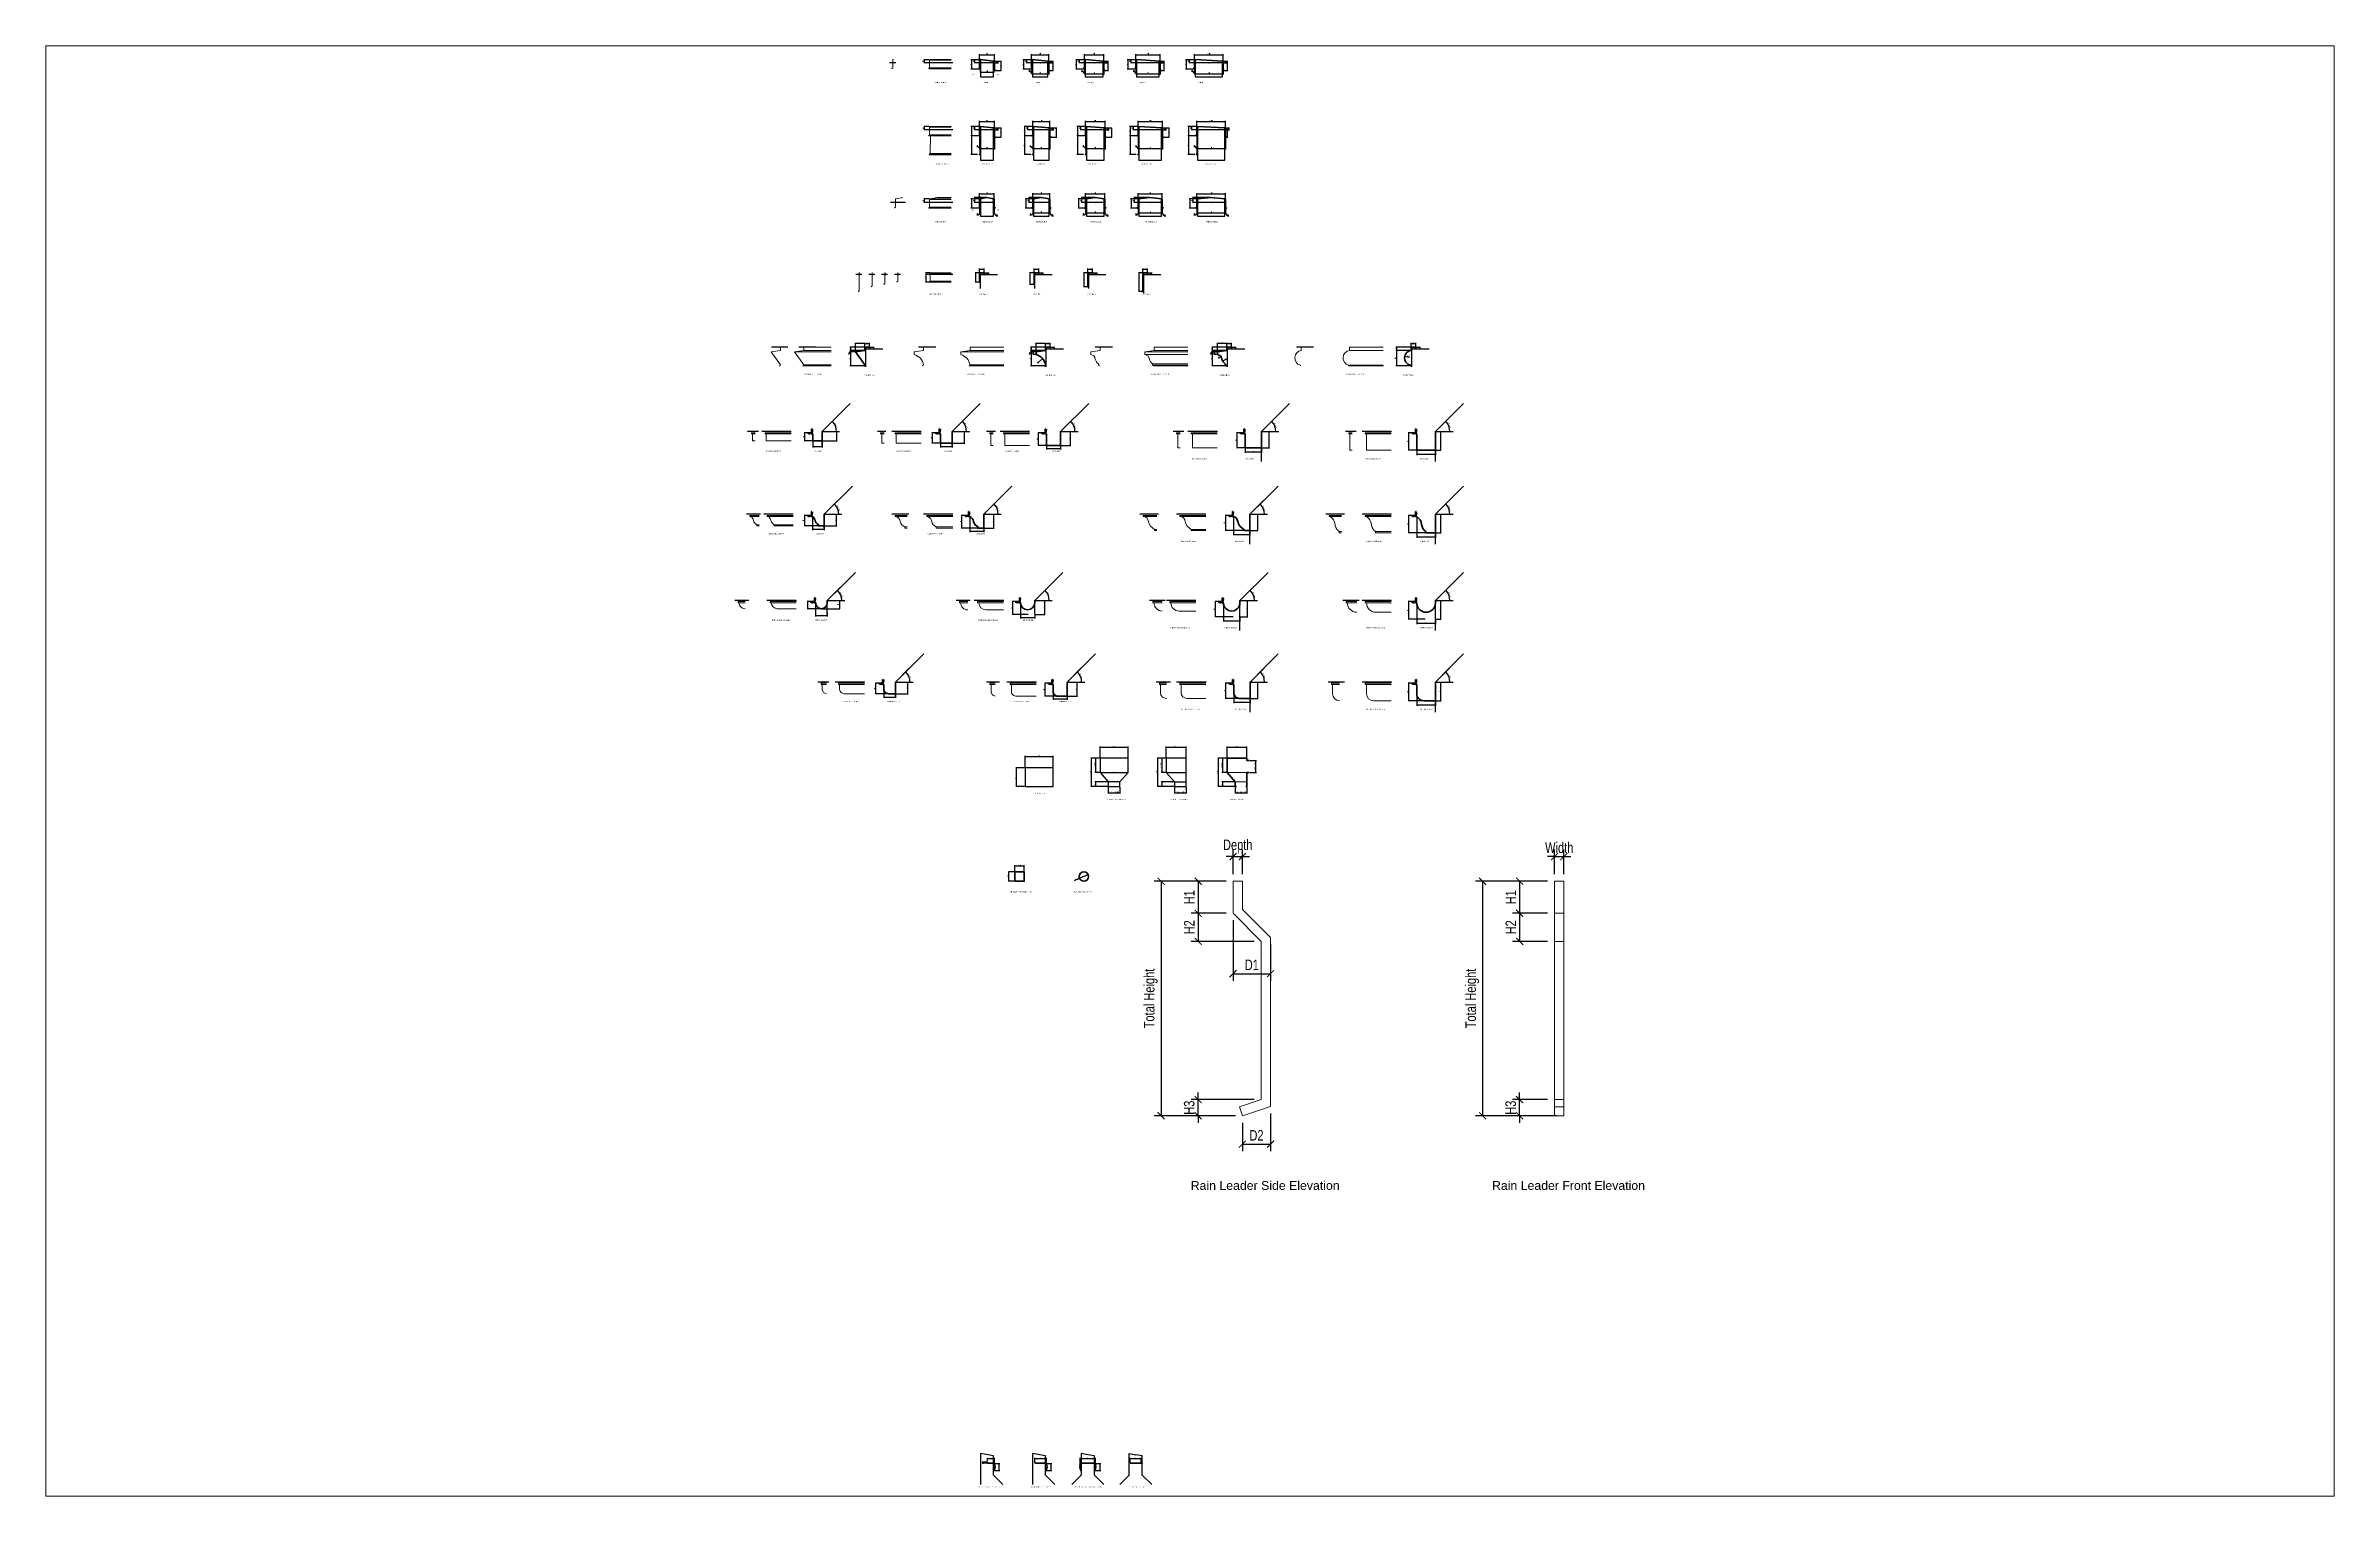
# Paper-space layout 'Work' of a CAD drawing. Header units: inches. Extents: x 0 to 35.5, y 0 to 22.5.
# The model-space entities are those that its viewports show. They can reach past a viewport. Long polylines and large blocks are cut down to what shows.
import ezdxf
from ezdxf.enums import TextEntityAlignment as Align

# ---------------------------------------------------------------- set-up
doc = ezdxf.new("R2010")
doc.units = ezdxf.units.IN
doc.header["$LTSCALE"] = 4
doc.header["$MEASUREMENT"] = 0
doc.header["$PDMODE"] = 99
doc.header["$PDSIZE"] = 0.0625
doc.linetypes.add('HIDDEN2', pattern=[0.1875, 0.125, -0.0625])
doc.layers.get('Defpoints').update_dxf_attribs({"color": 121})
for name, color, linetype, lineweight in [('A-Anno-Dims', 211, 'Continuous', 25), ('A-Anno-Symb', 131, 'Continuous', 25), ('G-Anno-Ttlb', 213, 'Continuous', 50), ('Medm', 31, 'Continuous', 25), ('Patt', 190, 'Continuous', 18), ('SubStrate', 81, 'HIDDEN2', 25), ('Thin', 150, 'Continuous', 18), ('Wide', 212, 'Continuous', 35)]:
    doc.layers.add(name, color=color, linetype=linetype, lineweight=lineweight)
doc.layers.add('G-Anno-Nplt', color=140, linetype='Continuous', lineweight=18, plot=False)
doc.layers.add('G-Anno-View', color=161, linetype='Continuous', lineweight=18, plot=False)
doc.styles.add('Arch-Dim', font='arial.ttf', dxfattribs={"width": 0.75})
doc.styles.add('RomanS', font='romans.shx')
doc.dimstyles.new('Aec-Arch-I-3', dxfattribs={"dimscale": 4, "dimtxt": 0.09375, "dimasz": 0.0625, "dimexe": 0.0625, "dimexo": 0.0625, "dimgap": 0.03125, "dimtad": 1, "dimdec": 4, "dimzin": 3, "dimdsep": 46, "dimlunit": 4, "dimtxsty": 'Arch-Dim', "dimblk": 'ARCHTICK', "dimcen": 0.09375, "dimclrd": 8, "dimclre": 8, "dimazin": 2, "dimtfac": 0.75, "dimtdec": 4, "dimtix": 1, "dimtmove": 1, "dimatfit": 2, "dimldrblk": 'OPEN90', "dimfxl": 1, "dimtolj": 1, "dimtzin": 0, "dimarcsym": 0})
doc.dimstyles.new('Aec-Arch-I-48', dxfattribs={"dimscale": 48, "dimtxt": 0.09375, "dimasz": 0.0625, "dimexe": 0.0625, "dimexo": 0.0625, "dimgap": 0.03125, "dimtad": 1, "dimdec": 4, "dimzin": 3, "dimdsep": 46, "dimlunit": 4, "dimtxsty": 'Arch-Dim', "dimblk": 'ARCHTICK', "dimcen": 0.09375, "dimazin": 2, "dimtfac": 0.75, "dimtdec": 4, "dimtix": 1, "dimtmove": 2, "dimatfit": 2, "dimfxl": 1, "dimtolj": 1, "dimtzin": 0, "dimarcsym": 0})

# ---------------------------------------------------------------- blocks, each defined once
blk = doc.blocks.new('_ArchTick')
at = {"color": 0, "linetype": 'ByBlock', "const_width": 0.15}
blk.add_lwpolyline([(-0.5, -0.5), (0.5, 0.5)], dxfattribs=at)
blk = doc.blocks.new('*D9')
at = {"layer": 'A-Anno-Dims', "color": 8, "lineweight": -2, "transparency": 16777216}
for p, q in [((1661.13, 1721.74), (1664.01, 1721.74)), ((1661.71, 1717.77), (1664.01, 1717.77)), ((1663.76, 1721.74), (1663.76, 1717.77))]:
    blk.add_line(p, q, dxfattribs=at)
at = {"layer": 'Defpoints', "color": 0, "transparency": 16777216}
for p in [(1660.88, 1721.74), (1661.46, 1717.77), (1663.76, 1717.77)]:
    blk.add_point(p, dxfattribs=at)
at = {"layer": 'A-Anno-Dims', "color": 8, "lineweight": -2, "transparency": 16777216, "xscale": 0.25, "yscale": 0.25, "zscale": 0.25}
for p, rotation in [((1663.76, 1721.74), 90), ((1663.76, 1717.77), 270)]:
    blk.add_blockref('_ArchTick', p, dxfattribs=dict(at, rotation=rotation))
at = {"layer": 'A-Anno-Dims', "color": 0, "transparency": 16777216, "insert": (1663.45, 1719.76), "char_height": 0.375, "attachment_point": 5, "rotation": 90, "style": 'Arch-Dim'}
blk.add_mtext('\\A1;4"', dxfattribs=at)
blk = doc.blocks.new('_Open90')
at = {"color": 0, "linetype": 'ByBlock', "lineweight": -2}
for p, q in [((0, 0), (-1, 0)), ((-0.5, 0.5), (0, 0)), ((0, 0), (-0.5, -0.5))]:
    blk.add_line(p, q, dxfattribs=at)
blk = doc.blocks.new('*D10')
at = {"layer": 'A-Anno-Dims', "color": 8, "lineweight": -2, "transparency": 16777216}
for p, q in [((1654.79, 1722.67), (1654.79, 1724.75)), ((1654.79, 1724.5), (1661.1, 1724.5)), ((1661.1, 1721.97), (1661.1, 1724.75))]:
    blk.add_line(p, q, dxfattribs=at)
at = {"layer": 'Defpoints', "color": 0, "transparency": 16777216}
for p in [(1654.79, 1722.42), (1661.1, 1724.5), (1661.1, 1721.72)]:
    blk.add_point(p, dxfattribs=at)
at = {"layer": 'A-Anno-Dims', "color": 8, "lineweight": -2, "transparency": 16777216, "xscale": 0.25, "yscale": 0.25, "zscale": 0.25, "rotation": 180}
blk.add_blockref('_ArchTick', (1654.79, 1724.5), dxfattribs=at)
at = {"layer": 'A-Anno-Dims', "color": 8, "lineweight": -2, "transparency": 16777216, "xscale": 0.25, "yscale": 0.25, "zscale": 0.25}
blk.add_blockref('_ArchTick', (1661.1, 1724.5), dxfattribs=at)
at = {"layer": 'A-Anno-Dims', "color": 0, "transparency": 16777216, "insert": (1657.95, 1724.96), "char_height": 0.375, "attachment_point": 5, "style": 'Arch-Dim'}
blk.add_mtext('\\A1;6{\\H0.750000x;\\S5/16;}"', dxfattribs=at)
blk = doc.blocks.new('Anno_Title_T2')
at = {"color": 0, "linetype": 'ByBlock', "lineweight": -2, "style": 'RomanS'}
blk.add_attdef('TITLE', (0, 0.5), '', height=1.25, dxfattribs=at)
blk.add_attdef('SCALE', text='', height=0.75, dxfattribs=at).set_placement((0, -0.5), align=Align.TOP_LEFT)
blk = doc.blocks.new('*D12')
at = {"layer": 'A-Anno-Dims', "color": 8, "lineweight": -2, "transparency": 16777216}
for p, q in [((1660.98, 1721.01), (1662.78, 1721.01)), ((1661.38, 1721.74), (1662.78, 1721.74)), ((1662.53, 1721.74), (1662.53, 1721.01))]:
    blk.add_line(p, q, dxfattribs=at)
at = {"layer": 'Defpoints', "color": 0, "transparency": 16777216}
for p in [(1660.73, 1721.01), (1661.13, 1721.74), (1662.53, 1721.01)]:
    blk.add_point(p, dxfattribs=at)
at = {"layer": 'A-Anno-Dims', "color": 8, "lineweight": -2, "transparency": 16777216, "xscale": 0.25, "yscale": 0.25, "zscale": 0.25}
for p, rotation in [((1662.53, 1721.74), 90), ((1662.53, 1721.01), 270)]:
    blk.add_blockref('_ArchTick', p, dxfattribs=dict(at, rotation=rotation))
at = {"layer": 'A-Anno-Dims', "color": 0, "transparency": 16777216, "insert": (1662.08, 1721.37), "char_height": 0.375, "attachment_point": 5, "rotation": 90, "style": 'Arch-Dim'}
blk.add_mtext('\\A1;{\\H0.750000x;\\S3/4;}"', dxfattribs=at)
blk = doc.blocks.new('*D13')
at = {"layer": 'A-Anno-Dims', "color": 8, "lineweight": -2, "transparency": 16777216}
for p, q in [((1654.82, 1722.35), (1652.46, 1722.35)), ((1654.85, 1721.01), (1652.46, 1721.01)), ((1652.71, 1721.01), (1652.71, 1722.35))]:
    blk.add_line(p, q, dxfattribs=at)
at = {"layer": 'Defpoints', "color": 0, "transparency": 16777216}
for p in [(1652.71, 1722.35), (1655.07, 1722.35), (1655.1, 1721.01)]:
    blk.add_point(p, dxfattribs=at)
at = {"layer": 'A-Anno-Dims', "color": 8, "lineweight": -2, "transparency": 16777216, "xscale": 0.25, "yscale": 0.25, "zscale": 0.25}
for p, rotation in [((1652.71, 1722.35), 90), ((1652.71, 1721.01), 270)]:
    blk.add_blockref('_ArchTick', p, dxfattribs=dict(at, rotation=rotation))
at = {"layer": 'A-Anno-Dims', "color": 0, "transparency": 16777216, "insert": (1652.26, 1721.68), "char_height": 0.375, "attachment_point": 5, "rotation": 90, "style": 'Arch-Dim'}
blk.add_mtext('\\A1;1{\\H0.750000x;\\S3/8;}"', dxfattribs=at)
blk = doc.blocks.new('*D14')
at = {"layer": 'A-Anno-Dims', "color": 8, "lineweight": -2, "transparency": 16777216}
for p, q in [((1654.82, 1722.35), (1651.05, 1722.35)), ((1654.19, 1718.37), (1651.05, 1718.37)), ((1651.3, 1722.35), (1651.3, 1718.37))]:
    blk.add_line(p, q, dxfattribs=at)
at = {"layer": 'Defpoints', "color": 0, "transparency": 16777216}
for p in [(1651.3, 1718.37), (1654.44, 1718.37), (1655.07, 1722.35)]:
    blk.add_point(p, dxfattribs=at)
at = {"layer": 'A-Anno-Dims', "color": 8, "lineweight": -2, "transparency": 16777216, "xscale": 0.25, "yscale": 0.25, "zscale": 0.25}
for p, rotation in [((1651.3, 1722.35), 90), ((1651.3, 1718.37), 270)]:
    blk.add_blockref('_ArchTick', p, dxfattribs=dict(at, rotation=rotation))
at = {"layer": 'A-Anno-Dims', "color": 0, "transparency": 16777216, "insert": (1650.99, 1720.36), "char_height": 0.375, "attachment_point": 5, "rotation": 90, "style": 'Arch-Dim'}
blk.add_mtext('\\A1;4"', dxfattribs=at)
blk = doc.blocks.new('*D16')
at = {"layer": 'A-Anno-Dims', "color": 8, "lineweight": -2, "transparency": 16777216}
for p, q in [((1633.34, 1722.35), (1630.98, 1722.35)), ((1633.37, 1721.01), (1630.98, 1721.01)), ((1631.23, 1721.01), (1631.23, 1722.35))]:
    blk.add_line(p, q, dxfattribs=at)
at = {"layer": 'Defpoints', "color": 0, "transparency": 16777216}
for p in [(1631.23, 1722.35), (1633.59, 1722.35), (1633.62, 1721.01)]:
    blk.add_point(p, dxfattribs=at)
at = {"layer": 'A-Anno-Dims', "color": 8, "lineweight": -2, "transparency": 16777216, "xscale": 0.25, "yscale": 0.25, "zscale": 0.25}
for p, rotation in [((1631.23, 1722.35), 90), ((1631.23, 1721.01), 270)]:
    blk.add_blockref('_ArchTick', p, dxfattribs=dict(at, rotation=rotation))
at = {"layer": 'A-Anno-Dims', "color": 0, "transparency": 16777216, "insert": (1630.77, 1721.68), "char_height": 0.375, "attachment_point": 5, "rotation": 90, "style": 'Arch-Dim'}
blk.add_mtext('\\A1;1{\\H0.750000x;\\S3/8;}"', dxfattribs=at)
blk = doc.blocks.new('*D24')
at = {"layer": 'A-Anno-Dims', "color": 8, "lineweight": -2, "transparency": 16777216}
for p, q in [((1683.91, 1720.76), (1683.91, 1716.15)), ((1677.28, 1716.4), (1683.91, 1716.4))]:
    blk.add_line(p, q, dxfattribs=at)
at = {"layer": 'Defpoints', "color": 0, "transparency": 16777216}
for p in [(1683.91, 1721.01), (1677.28, 1716.4), (1683.91, 1716.4)]:
    blk.add_point(p, dxfattribs=at)
at = {"layer": 'A-Anno-Dims', "color": 8, "lineweight": -2, "transparency": 16777216, "xscale": 0.25, "yscale": 0.25, "zscale": 0.25, "rotation": 180}
blk.add_blockref('_ArchTick', (1677.28, 1716.4), dxfattribs=at)
at = {"layer": 'A-Anno-Dims', "color": 8, "lineweight": -2, "transparency": 16777216, "xscale": 0.25, "yscale": 0.25, "zscale": 0.25}
blk.add_blockref('_ArchTick', (1683.91, 1716.4), dxfattribs=at)
at = {"layer": 'A-Anno-Dims', "color": 0, "transparency": 16777216, "insert": (1680.6, 1716.86), "char_height": 0.375, "attachment_point": 5, "style": 'Arch-Dim'}
blk.add_mtext('\\A1;6{\\H0.750000x;\\S5/8;}"', dxfattribs=at)
blk = doc.blocks.new('*D20')
at = {"layer": 'A-Anno-Dims', "color": 8, "lineweight": -2, "transparency": 16777216}
for p, q in [((1683.89, 1717.77), (1686.19, 1717.77)), ((1684.31, 1721.74), (1686.19, 1721.74)), ((1685.94, 1721.74), (1685.94, 1717.77))]:
    blk.add_line(p, q, dxfattribs=at)
at = {"layer": 'Defpoints', "color": 0, "transparency": 16777216}
for p in [(1683.64, 1717.77), (1684.06, 1721.74), (1685.94, 1717.77)]:
    blk.add_point(p, dxfattribs=at)
at = {"layer": 'A-Anno-Dims', "color": 8, "lineweight": -2, "transparency": 16777216, "xscale": 0.25, "yscale": 0.25, "zscale": 0.25}
for p, rotation in [((1685.94, 1721.74), 90), ((1685.94, 1717.77), 270)]:
    blk.add_blockref('_ArchTick', p, dxfattribs=dict(at, rotation=rotation))
at = {"layer": 'A-Anno-Dims', "color": 0, "transparency": 16777216, "insert": (1685.63, 1719.76), "char_height": 0.375, "attachment_point": 5, "rotation": 90, "style": 'Arch-Dim'}
blk.add_mtext('\\A1;4"', dxfattribs=at)
blk = doc.blocks.new('*D21')
at = {"layer": 'A-Anno-Dims', "color": 8, "lineweight": -2, "transparency": 16777216}
for p, q in [((1676.97, 1722.67), (1676.97, 1724.75)), ((1676.97, 1724.5), (1684.28, 1724.5)), ((1684.28, 1721.97), (1684.28, 1724.75))]:
    blk.add_line(p, q, dxfattribs=at)
at = {"layer": 'Defpoints', "color": 0, "transparency": 16777216}
for p in [(1676.97, 1722.42), (1684.28, 1724.5), (1684.28, 1721.72)]:
    blk.add_point(p, dxfattribs=at)
at = {"layer": 'A-Anno-Dims', "color": 8, "lineweight": -2, "transparency": 16777216, "xscale": 0.25, "yscale": 0.25, "zscale": 0.25, "rotation": 180}
blk.add_blockref('_ArchTick', (1676.97, 1724.5), dxfattribs=at)
at = {"layer": 'A-Anno-Dims', "color": 8, "lineweight": -2, "transparency": 16777216, "xscale": 0.25, "yscale": 0.25, "zscale": 0.25}
blk.add_blockref('_ArchTick', (1684.28, 1724.5), dxfattribs=at)
at = {"layer": 'A-Anno-Dims', "color": 0, "transparency": 16777216, "insert": (1680.63, 1724.96), "char_height": 0.375, "attachment_point": 5, "style": 'Arch-Dim'}
blk.add_mtext('\\A1;7{\\H0.750000x;\\S5/16;}"', dxfattribs=at)
blk = doc.blocks.new('*D22')
at = {"layer": 'A-Anno-Dims', "color": 8, "lineweight": -2, "transparency": 16777216}
for p, q in [((1684.16, 1721.01), (1685.75, 1721.01)), ((1684.56, 1721.74), (1685.75, 1721.74)), ((1685.5, 1721.74), (1685.5, 1721.01))]:
    blk.add_line(p, q, dxfattribs=at)
at = {"layer": 'Defpoints', "color": 0, "transparency": 16777216}
for p in [(1683.91, 1721.01), (1684.31, 1721.74), (1685.5, 1721.01)]:
    blk.add_point(p, dxfattribs=at)
at = {"layer": 'A-Anno-Dims', "color": 8, "lineweight": -2, "transparency": 16777216, "xscale": 0.25, "yscale": 0.25, "zscale": 0.25}
for p, rotation in [((1685.5, 1721.74), 90), ((1685.5, 1721.01), 270)]:
    blk.add_blockref('_ArchTick', p, dxfattribs=dict(at, rotation=rotation))
at = {"layer": 'A-Anno-Dims', "color": 0, "transparency": 16777216, "insert": (1685.04, 1721.37), "char_height": 0.375, "attachment_point": 5, "rotation": 90, "style": 'Arch-Dim'}
blk.add_mtext('\\A1;{\\H0.750000x;\\S3/4;}"', dxfattribs=at)
blk = doc.blocks.new('*D17')
at = {"layer": 'A-Anno-Dims', "color": 8, "lineweight": -2, "transparency": 16777216}
for p, q in [((1677, 1722.35), (1674.64, 1722.35)), ((1677.03, 1721.01), (1674.64, 1721.01)), ((1674.89, 1721.01), (1674.89, 1722.35))]:
    blk.add_line(p, q, dxfattribs=at)
at = {"layer": 'Defpoints', "color": 0, "transparency": 16777216}
for p in [(1674.89, 1722.35), (1677.25, 1722.35), (1677.28, 1721.01)]:
    blk.add_point(p, dxfattribs=at)
at = {"layer": 'A-Anno-Dims', "color": 8, "lineweight": -2, "transparency": 16777216, "xscale": 0.25, "yscale": 0.25, "zscale": 0.25}
for p, rotation in [((1674.89, 1722.35), 90), ((1674.89, 1721.01), 270)]:
    blk.add_blockref('_ArchTick', p, dxfattribs=dict(at, rotation=rotation))
at = {"layer": 'A-Anno-Dims', "color": 0, "transparency": 16777216, "insert": (1674.43, 1721.68), "char_height": 0.375, "attachment_point": 5, "rotation": 90, "style": 'Arch-Dim'}
blk.add_mtext('\\A1;1{\\H0.750000x;\\S3/8;}"', dxfattribs=at)
blk = doc.blocks.new('*D18')
at = {"layer": 'A-Anno-Dims', "color": 8, "lineweight": -2, "transparency": 16777216}
for p, q in [((1677, 1722.35), (1673.23, 1722.35)), ((1676.37, 1718.37), (1673.23, 1718.37)), ((1673.48, 1722.35), (1673.48, 1718.37))]:
    blk.add_line(p, q, dxfattribs=at)
at = {"layer": 'Defpoints', "color": 0, "transparency": 16777216}
for p in [(1673.48, 1718.37), (1676.62, 1718.37), (1677.25, 1722.35)]:
    blk.add_point(p, dxfattribs=at)
at = {"layer": 'A-Anno-Dims', "color": 8, "lineweight": -2, "transparency": 16777216, "xscale": 0.25, "yscale": 0.25, "zscale": 0.25}
for p, rotation in [((1673.48, 1722.35), 90), ((1673.48, 1718.37), 270)]:
    blk.add_blockref('_ArchTick', p, dxfattribs=dict(at, rotation=rotation))
at = {"layer": 'A-Anno-Dims', "color": 0, "transparency": 16777216, "insert": (1673.17, 1720.36), "char_height": 0.375, "attachment_point": 5, "rotation": 90, "style": 'Arch-Dim'}
blk.add_mtext('\\A1;4"', dxfattribs=at)
blk = doc.blocks.new('*D19')
at = {"layer": 'A-Anno-Dims', "color": 8, "lineweight": -2, "transparency": 16777216}
for p, q in [((1676.41, 1717.34), (1675.74, 1717.34)), ((1677.13, 1716.4), (1676.41, 1717.34)), ((1676.97, 1718.64), (1676.97, 1716.15)), ((1677.28, 1720.51), (1677.28, 1716.15)), ((1677.28, 1716.4), (1676.97, 1716.4))]:
    blk.add_line(p, q, dxfattribs=at)
at = {"layer": 'Defpoints', "color": 0, "transparency": 16777216}
for p in [(1676.97, 1718.89), (1677.28, 1720.76), (1676.97, 1716.4)]:
    blk.add_point(p, dxfattribs=at)
at = {"layer": 'A-Anno-Dims', "color": 8, "lineweight": -2, "transparency": 16777216, "xscale": 0.25, "yscale": 0.25, "zscale": 0.25, "rotation": 180}
blk.add_blockref('_ArchTick', (1676.97, 1716.4), dxfattribs=at)
at = {"layer": 'A-Anno-Dims', "color": 8, "lineweight": -2, "transparency": 16777216, "xscale": 0.25, "yscale": 0.25, "zscale": 0.25}
blk.add_blockref('_ArchTick', (1677.28, 1716.4), dxfattribs=at)
at = {"layer": 'A-Anno-Dims', "color": 0, "transparency": 16777216, "insert": (1676.07, 1717.8), "char_height": 0.375, "attachment_point": 5, "style": 'Arch-Dim'}
blk.add_mtext('\\A1;{\\H0.750000x;\\S5/16;}"', dxfattribs=at)
blk = doc.blocks.new('*D23')
at = {"layer": 'A-Anno-Dims', "color": 8, "lineweight": -2, "transparency": 16777216}
for p, q in [((1683.91, 1717.76), (1683.91, 1716.15)), ((1684.28, 1718), (1684.28, 1716.15)), ((1683.91, 1716.4), (1683.66, 1716.4)), ((1683.91, 1716.4), (1684.28, 1716.4)), ((1684.28, 1716.4), (1684.53, 1716.4))]:
    blk.add_line(p, q, dxfattribs=at)
at = {"layer": 'Defpoints', "color": 0, "transparency": 16777216}
for p in [(1683.91, 1718.01), (1684.28, 1718.25), (1684.28, 1716.4)]:
    blk.add_point(p, dxfattribs=at)
at = {"layer": 'A-Anno-Dims', "color": 8, "lineweight": -2, "transparency": 16777216, "xscale": 0.25, "yscale": 0.25, "zscale": 0.25}
blk.add_blockref('_ArchTick', (1683.91, 1716.4), dxfattribs=at)
at = {"layer": 'A-Anno-Dims', "color": 8, "lineweight": -2, "transparency": 16777216, "xscale": 0.25, "yscale": 0.25, "zscale": 0.25, "rotation": 180}
blk.add_blockref('_ArchTick', (1684.28, 1716.4), dxfattribs=at)
at = {"layer": 'A-Anno-Dims', "color": 0, "transparency": 16777216, "insert": (1684.1, 1716.85), "char_height": 0.375, "attachment_point": 5, "style": 'Arch-Dim'}
blk.add_mtext('\\A1;{\\H0.750000x;\\S3/8;}"', dxfattribs=at)
blk = doc.blocks.new('*D31')
at = {"layer": 'A-Anno-Dims', "color": 8, "lineweight": -2, "transparency": 16777216}
for p, q in [((1707.42, 1720.76), (1707.42, 1716.15)), ((1699.79, 1716.4), (1707.42, 1716.4))]:
    blk.add_line(p, q, dxfattribs=at)
at = {"layer": 'Defpoints', "color": 0, "transparency": 16777216}
for p in [(1707.42, 1721.01), (1699.79, 1716.4), (1707.42, 1716.4)]:
    blk.add_point(p, dxfattribs=at)
at = {"layer": 'A-Anno-Dims', "color": 8, "lineweight": -2, "transparency": 16777216, "xscale": 0.25, "yscale": 0.25, "zscale": 0.25, "rotation": 180}
blk.add_blockref('_ArchTick', (1699.79, 1716.4), dxfattribs=at)
at = {"layer": 'A-Anno-Dims', "color": 8, "lineweight": -2, "transparency": 16777216, "xscale": 0.25, "yscale": 0.25, "zscale": 0.25}
blk.add_blockref('_ArchTick', (1707.42, 1716.4), dxfattribs=at)
at = {"layer": 'A-Anno-Dims', "color": 0, "transparency": 16777216, "insert": (1703.61, 1716.85), "char_height": 0.375, "attachment_point": 5, "style": 'Arch-Dim'}
blk.add_mtext('\\A1;7{\\H0.750000x;\\S5/8;}"', dxfattribs=at)
blk = doc.blocks.new('*D26')
at = {"layer": 'A-Anno-Dims', "color": 8, "lineweight": -2, "transparency": 16777216}
for p, q in [((1707.4, 1717.77), (1709.7, 1717.77)), ((1707.82, 1721.74), (1709.7, 1721.74)), ((1709.45, 1721.74), (1709.45, 1717.77))]:
    blk.add_line(p, q, dxfattribs=at)
at = {"layer": 'Defpoints', "color": 0, "transparency": 16777216}
for p in [(1707.15, 1717.77), (1707.57, 1721.74), (1709.45, 1717.77)]:
    blk.add_point(p, dxfattribs=at)
at = {"layer": 'A-Anno-Dims', "color": 8, "lineweight": -2, "transparency": 16777216, "xscale": 0.25, "yscale": 0.25, "zscale": 0.25}
for p, rotation in [((1709.45, 1721.74), 90), ((1709.45, 1717.77), 270)]:
    blk.add_blockref('_ArchTick', p, dxfattribs=dict(at, rotation=rotation))
at = {"layer": 'A-Anno-Dims', "color": 0, "transparency": 16777216, "insert": (1709.14, 1719.76), "char_height": 0.375, "attachment_point": 5, "rotation": 90, "style": 'Arch-Dim'}
blk.add_mtext('\\A1;4"', dxfattribs=at)
blk = doc.blocks.new('*D27')
at = {"layer": 'A-Anno-Dims', "color": 8, "lineweight": -2, "transparency": 16777216}
for p, q in [((1699.48, 1722.67), (1699.48, 1724.75)), ((1699.48, 1724.5), (1707.79, 1724.5)), ((1707.79, 1721.97), (1707.79, 1724.75))]:
    blk.add_line(p, q, dxfattribs=at)
at = {"layer": 'Defpoints', "color": 0, "transparency": 16777216}
for p in [(1699.48, 1722.42), (1707.79, 1724.5), (1707.79, 1721.72)]:
    blk.add_point(p, dxfattribs=at)
at = {"layer": 'A-Anno-Dims', "color": 8, "lineweight": -2, "transparency": 16777216, "xscale": 0.25, "yscale": 0.25, "zscale": 0.25, "rotation": 180}
blk.add_blockref('_ArchTick', (1699.48, 1724.5), dxfattribs=at)
at = {"layer": 'A-Anno-Dims', "color": 8, "lineweight": -2, "transparency": 16777216, "xscale": 0.25, "yscale": 0.25, "zscale": 0.25}
blk.add_blockref('_ArchTick', (1707.79, 1724.5), dxfattribs=at)
at = {"layer": 'A-Anno-Dims', "color": 0, "transparency": 16777216, "insert": (1703.64, 1724.96), "char_height": 0.375, "attachment_point": 5, "style": 'Arch-Dim'}
blk.add_mtext('\\A1;8{\\H0.750000x;\\S5/16;}"', dxfattribs=at)
blk = doc.blocks.new('*D32')
at = {"layer": 'A-Anno-Dims', "color": 8, "lineweight": -2, "transparency": 16777216}
for p, q in [((1707.67, 1721.01), (1709.26, 1721.01)), ((1708.07, 1721.74), (1709.26, 1721.74)), ((1709.01, 1721.74), (1709.01, 1721.01))]:
    blk.add_line(p, q, dxfattribs=at)
at = {"layer": 'Defpoints', "color": 0, "transparency": 16777216}
for p in [(1707.42, 1721.01), (1707.82, 1721.74), (1709.01, 1721.01)]:
    blk.add_point(p, dxfattribs=at)
at = {"layer": 'A-Anno-Dims', "color": 8, "lineweight": -2, "transparency": 16777216, "xscale": 0.25, "yscale": 0.25, "zscale": 0.25}
for p, rotation in [((1709.01, 1721.74), 90), ((1709.01, 1721.01), 270)]:
    blk.add_blockref('_ArchTick', p, dxfattribs=dict(at, rotation=rotation))
at = {"layer": 'A-Anno-Dims', "color": 0, "transparency": 16777216, "insert": (1708.55, 1721.37), "char_height": 0.375, "attachment_point": 5, "rotation": 90, "style": 'Arch-Dim'}
blk.add_mtext('\\A1;{\\H0.750000x;\\S3/4;}"', dxfattribs=at)
blk = doc.blocks.new('*D28')
at = {"layer": 'A-Anno-Dims', "color": 8, "lineweight": -2, "transparency": 16777216}
for p, q in [((1699.51, 1722.35), (1697.15, 1722.35)), ((1699.54, 1721.01), (1697.15, 1721.01)), ((1697.4, 1721.01), (1697.4, 1722.35))]:
    blk.add_line(p, q, dxfattribs=at)
at = {"layer": 'Defpoints', "color": 0, "transparency": 16777216}
for p in [(1697.4, 1722.35), (1699.76, 1722.35), (1699.79, 1721.01)]:
    blk.add_point(p, dxfattribs=at)
at = {"layer": 'A-Anno-Dims', "color": 8, "lineweight": -2, "transparency": 16777216, "xscale": 0.25, "yscale": 0.25, "zscale": 0.25}
for p, rotation in [((1697.4, 1722.35), 90), ((1697.4, 1721.01), 270)]:
    blk.add_blockref('_ArchTick', p, dxfattribs=dict(at, rotation=rotation))
at = {"layer": 'A-Anno-Dims', "color": 0, "transparency": 16777216, "insert": (1696.94, 1721.68), "char_height": 0.375, "attachment_point": 5, "rotation": 90, "style": 'Arch-Dim'}
blk.add_mtext('\\A1;1{\\H0.750000x;\\S3/8;}"', dxfattribs=at)
blk = doc.blocks.new('*D29')
at = {"layer": 'A-Anno-Dims', "color": 8, "lineweight": -2, "transparency": 16777216}
for p, q in [((1699.51, 1722.35), (1695.74, 1722.35)), ((1698.87, 1718.37), (1695.74, 1718.37)), ((1695.99, 1722.35), (1695.99, 1718.37))]:
    blk.add_line(p, q, dxfattribs=at)
at = {"layer": 'Defpoints', "color": 0, "transparency": 16777216}
for p in [(1695.99, 1718.37), (1699.12, 1718.37), (1699.76, 1722.35)]:
    blk.add_point(p, dxfattribs=at)
at = {"layer": 'A-Anno-Dims', "color": 8, "lineweight": -2, "transparency": 16777216, "xscale": 0.25, "yscale": 0.25, "zscale": 0.25}
for p, rotation in [((1695.99, 1722.35), 90), ((1695.99, 1718.37), 270)]:
    blk.add_blockref('_ArchTick', p, dxfattribs=dict(at, rotation=rotation))
at = {"layer": 'A-Anno-Dims', "color": 0, "transparency": 16777216, "insert": (1695.68, 1720.36), "char_height": 0.375, "attachment_point": 5, "rotation": 90, "style": 'Arch-Dim'}
blk.add_mtext('\\A1;4"', dxfattribs=at)
blk = doc.blocks.new('*D30')
at = {"layer": 'A-Anno-Dims', "color": 8, "lineweight": -2, "transparency": 16777216}
for p, q in [((1698.92, 1717.34), (1698.25, 1717.34)), ((1699.64, 1716.4), (1698.92, 1717.34)), ((1699.48, 1718.64), (1699.48, 1716.15)), ((1699.79, 1720.51), (1699.79, 1716.15)), ((1699.79, 1716.4), (1699.48, 1716.4))]:
    blk.add_line(p, q, dxfattribs=at)
at = {"layer": 'Defpoints', "color": 0, "transparency": 16777216}
for p in [(1699.48, 1718.89), (1699.79, 1720.76), (1699.48, 1716.4)]:
    blk.add_point(p, dxfattribs=at)
at = {"layer": 'A-Anno-Dims', "color": 8, "lineweight": -2, "transparency": 16777216, "xscale": 0.25, "yscale": 0.25, "zscale": 0.25, "rotation": 180}
blk.add_blockref('_ArchTick', (1699.48, 1716.4), dxfattribs=at)
at = {"layer": 'A-Anno-Dims', "color": 8, "lineweight": -2, "transparency": 16777216, "xscale": 0.25, "yscale": 0.25, "zscale": 0.25}
blk.add_blockref('_ArchTick', (1699.79, 1716.4), dxfattribs=at)
at = {"layer": 'A-Anno-Dims', "color": 0, "transparency": 16777216, "insert": (1698.58, 1717.8), "char_height": 0.375, "attachment_point": 5, "style": 'Arch-Dim'}
blk.add_mtext('\\A1;{\\H0.750000x;\\S5/16;}"', dxfattribs=at)
blk = doc.blocks.new('*D33')
at = {"layer": 'A-Anno-Dims', "color": 8, "lineweight": -2, "transparency": 16777216}
for p, q in [((1707.42, 1717.76), (1707.42, 1716.15)), ((1707.79, 1718), (1707.79, 1716.15)), ((1707.42, 1716.4), (1707.17, 1716.4)), ((1707.42, 1716.4), (1707.79, 1716.4)), ((1707.79, 1716.4), (1708.04, 1716.4))]:
    blk.add_line(p, q, dxfattribs=at)
at = {"layer": 'Defpoints', "color": 0, "transparency": 16777216}
for p in [(1707.42, 1718.01), (1707.79, 1718.25), (1707.79, 1716.4)]:
    blk.add_point(p, dxfattribs=at)
at = {"layer": 'A-Anno-Dims', "color": 8, "lineweight": -2, "transparency": 16777216, "xscale": 0.25, "yscale": 0.25, "zscale": 0.25}
blk.add_blockref('_ArchTick', (1707.42, 1716.4), dxfattribs=at)
at = {"layer": 'A-Anno-Dims', "color": 8, "lineweight": -2, "transparency": 16777216, "xscale": 0.25, "yscale": 0.25, "zscale": 0.25, "rotation": 180}
blk.add_blockref('_ArchTick', (1707.79, 1716.4), dxfattribs=at)
at = {"layer": 'A-Anno-Dims', "color": 0, "transparency": 16777216, "insert": (1707.61, 1716.85), "char_height": 0.375, "attachment_point": 5, "style": 'Arch-Dim'}
blk.add_mtext('\\A1;{\\H0.750000x;\\S3/8;}"', dxfattribs=at)
blk = doc.blocks.new('*D40')
at = {"layer": 'A-Anno-Dims', "color": 8, "lineweight": -2, "transparency": 16777216}
for p, q in [((1731.35, 1720.76), (1731.35, 1716.15)), ((1721.73, 1716.4), (1731.35, 1716.4))]:
    blk.add_line(p, q, dxfattribs=at)
at = {"layer": 'Defpoints', "color": 0, "transparency": 16777216}
for p in [(1731.35, 1721.01), (1721.73, 1716.4), (1731.35, 1716.4)]:
    blk.add_point(p, dxfattribs=at)
at = {"layer": 'A-Anno-Dims', "color": 8, "lineweight": -2, "transparency": 16777216, "xscale": 0.25, "yscale": 0.25, "zscale": 0.25, "rotation": 180}
blk.add_blockref('_ArchTick', (1721.73, 1716.4), dxfattribs=at)
at = {"layer": 'A-Anno-Dims', "color": 8, "lineweight": -2, "transparency": 16777216, "xscale": 0.25, "yscale": 0.25, "zscale": 0.25}
blk.add_blockref('_ArchTick', (1731.35, 1716.4), dxfattribs=at)
at = {"layer": 'A-Anno-Dims', "color": 0, "transparency": 16777216, "insert": (1726.54, 1716.86), "char_height": 0.375, "attachment_point": 5, "style": 'Arch-Dim'}
blk.add_mtext('\\A1;9{\\H0.750000x;\\S5/8;}"', dxfattribs=at)
blk = doc.blocks.new('*D35')
at = {"layer": 'A-Anno-Dims', "color": 8, "lineweight": -2, "transparency": 16777216}
for p, q in [((1731.33, 1717.77), (1733.64, 1717.77)), ((1731.75, 1721.74), (1733.64, 1721.74)), ((1733.39, 1721.74), (1733.39, 1717.77))]:
    blk.add_line(p, q, dxfattribs=at)
at = {"layer": 'Defpoints', "color": 0, "transparency": 16777216}
for p in [(1731.08, 1717.77), (1731.5, 1721.74), (1733.39, 1717.77)]:
    blk.add_point(p, dxfattribs=at)
at = {"layer": 'A-Anno-Dims', "color": 8, "lineweight": -2, "transparency": 16777216, "xscale": 0.25, "yscale": 0.25, "zscale": 0.25}
for p, rotation in [((1733.39, 1721.74), 90), ((1733.39, 1717.77), 270)]:
    blk.add_blockref('_ArchTick', p, dxfattribs=dict(at, rotation=rotation))
at = {"layer": 'A-Anno-Dims', "color": 0, "transparency": 16777216, "insert": (1733.07, 1719.76), "char_height": 0.375, "attachment_point": 5, "rotation": 90, "style": 'Arch-Dim'}
blk.add_mtext('\\A1;4"', dxfattribs=at)
blk = doc.blocks.new('*D36')
at = {"layer": 'A-Anno-Dims', "color": 8, "lineweight": -2, "transparency": 16777216}
for p, q in [((1721.41, 1722.67), (1721.41, 1724.75)), ((1721.41, 1724.5), (1731.73, 1724.5)), ((1731.73, 1721.97), (1731.73, 1724.75))]:
    blk.add_line(p, q, dxfattribs=at)
at = {"layer": 'Defpoints', "color": 0, "transparency": 16777216}
for p in [(1721.41, 1722.42), (1731.73, 1724.5), (1731.73, 1721.72)]:
    blk.add_point(p, dxfattribs=at)
at = {"layer": 'A-Anno-Dims', "color": 8, "lineweight": -2, "transparency": 16777216, "xscale": 0.25, "yscale": 0.25, "zscale": 0.25, "rotation": 180}
blk.add_blockref('_ArchTick', (1721.41, 1724.5), dxfattribs=at)
at = {"layer": 'A-Anno-Dims', "color": 8, "lineweight": -2, "transparency": 16777216, "xscale": 0.25, "yscale": 0.25, "zscale": 0.25}
blk.add_blockref('_ArchTick', (1731.73, 1724.5), dxfattribs=at)
at = {"layer": 'A-Anno-Dims', "color": 0, "transparency": 16777216, "insert": (1726.57, 1724.96), "char_height": 0.375, "attachment_point": 5, "style": 'Arch-Dim'}
blk.add_mtext('\\A1;10{\\H0.750000x;\\S5/16;}"', dxfattribs=at)
blk = doc.blocks.new('*D41')
at = {"layer": 'A-Anno-Dims', "color": 8, "lineweight": -2, "transparency": 16777216}
for p, q in [((1731.6, 1721.01), (1733.19, 1721.01)), ((1732, 1721.74), (1733.19, 1721.74)), ((1732.94, 1721.74), (1732.94, 1721.01))]:
    blk.add_line(p, q, dxfattribs=at)
at = {"layer": 'Defpoints', "color": 0, "transparency": 16777216}
for p in [(1731.35, 1721.01), (1731.75, 1721.74), (1732.94, 1721.01)]:
    blk.add_point(p, dxfattribs=at)
at = {"layer": 'A-Anno-Dims', "color": 8, "lineweight": -2, "transparency": 16777216, "xscale": 0.25, "yscale": 0.25, "zscale": 0.25}
for p, rotation in [((1732.94, 1721.74), 90), ((1732.94, 1721.01), 270)]:
    blk.add_blockref('_ArchTick', p, dxfattribs=dict(at, rotation=rotation))
at = {"layer": 'A-Anno-Dims', "color": 0, "transparency": 16777216, "insert": (1732.49, 1721.37), "char_height": 0.375, "attachment_point": 5, "rotation": 90, "style": 'Arch-Dim'}
blk.add_mtext('\\A1;{\\H0.750000x;\\S3/4;}"', dxfattribs=at)
blk = doc.blocks.new('*D37')
at = {"layer": 'A-Anno-Dims', "color": 8, "lineweight": -2, "transparency": 16777216}
for p, q in [((1721.44, 1722.35), (1719.09, 1722.35)), ((1721.48, 1721.01), (1719.09, 1721.01)), ((1719.34, 1721.01), (1719.34, 1722.35))]:
    blk.add_line(p, q, dxfattribs=at)
at = {"layer": 'Defpoints', "color": 0, "transparency": 16777216}
for p in [(1719.34, 1722.35), (1721.69, 1722.35), (1721.73, 1721.01)]:
    blk.add_point(p, dxfattribs=at)
at = {"layer": 'A-Anno-Dims', "color": 8, "lineweight": -2, "transparency": 16777216, "xscale": 0.25, "yscale": 0.25, "zscale": 0.25}
for p, rotation in [((1719.34, 1722.35), 90), ((1719.34, 1721.01), 270)]:
    blk.add_blockref('_ArchTick', p, dxfattribs=dict(at, rotation=rotation))
at = {"layer": 'A-Anno-Dims', "color": 0, "transparency": 16777216, "insert": (1718.88, 1721.68), "char_height": 0.375, "attachment_point": 5, "rotation": 90, "style": 'Arch-Dim'}
blk.add_mtext('\\A1;1{\\H0.750000x;\\S3/8;}"', dxfattribs=at)
blk = doc.blocks.new('*D38')
at = {"layer": 'A-Anno-Dims', "color": 8, "lineweight": -2, "transparency": 16777216}
for p, q in [((1721.44, 1722.35), (1717.68, 1722.35)), ((1720.81, 1718.37), (1717.68, 1718.37)), ((1717.93, 1722.35), (1717.93, 1718.37))]:
    blk.add_line(p, q, dxfattribs=at)
at = {"layer": 'Defpoints', "color": 0, "transparency": 16777216}
for p in [(1717.93, 1718.37), (1721.06, 1718.37), (1721.69, 1722.35)]:
    blk.add_point(p, dxfattribs=at)
at = {"layer": 'A-Anno-Dims', "color": 8, "lineweight": -2, "transparency": 16777216, "xscale": 0.25, "yscale": 0.25, "zscale": 0.25}
for p, rotation in [((1717.93, 1722.35), 90), ((1717.93, 1718.37), 270)]:
    blk.add_blockref('_ArchTick', p, dxfattribs=dict(at, rotation=rotation))
at = {"layer": 'A-Anno-Dims', "color": 0, "transparency": 16777216, "insert": (1717.61, 1720.36), "char_height": 0.375, "attachment_point": 5, "rotation": 90, "style": 'Arch-Dim'}
blk.add_mtext('\\A1;4"', dxfattribs=at)
blk = doc.blocks.new('*D39')
at = {"layer": 'A-Anno-Dims', "color": 8, "lineweight": -2, "transparency": 16777216}
for p, q in [((1720.85, 1717.34), (1720.18, 1717.34)), ((1721.57, 1716.4), (1720.85, 1717.34)), ((1721.41, 1718.64), (1721.41, 1716.15)), ((1721.73, 1720.51), (1721.73, 1716.15)), ((1721.73, 1716.4), (1721.41, 1716.4))]:
    blk.add_line(p, q, dxfattribs=at)
at = {"layer": 'Defpoints', "color": 0, "transparency": 16777216}
for p in [(1721.41, 1718.89), (1721.73, 1720.76), (1721.41, 1716.4)]:
    blk.add_point(p, dxfattribs=at)
at = {"layer": 'A-Anno-Dims', "color": 8, "lineweight": -2, "transparency": 16777216, "xscale": 0.25, "yscale": 0.25, "zscale": 0.25, "rotation": 180}
blk.add_blockref('_ArchTick', (1721.41, 1716.4), dxfattribs=at)
at = {"layer": 'A-Anno-Dims', "color": 8, "lineweight": -2, "transparency": 16777216, "xscale": 0.25, "yscale": 0.25, "zscale": 0.25}
blk.add_blockref('_ArchTick', (1721.73, 1716.4), dxfattribs=at)
at = {"layer": 'A-Anno-Dims', "color": 0, "transparency": 16777216, "insert": (1720.52, 1717.8), "char_height": 0.375, "attachment_point": 5, "style": 'Arch-Dim'}
blk.add_mtext('\\A1;{\\H0.750000x;\\S5/16;}"', dxfattribs=at)
blk = doc.blocks.new('*D42')
at = {"layer": 'A-Anno-Dims', "color": 8, "lineweight": -2, "transparency": 16777216}
for p, q in [((1731.35, 1717.76), (1731.35, 1716.15)), ((1731.73, 1718), (1731.73, 1716.15)), ((1731.35, 1716.4), (1731.1, 1716.4)), ((1731.35, 1716.4), (1731.73, 1716.4)), ((1731.73, 1716.4), (1731.98, 1716.4))]:
    blk.add_line(p, q, dxfattribs=at)
at = {"layer": 'Defpoints', "color": 0, "transparency": 16777216}
for p in [(1731.35, 1718.01), (1731.73, 1718.25), (1731.73, 1716.4)]:
    blk.add_point(p, dxfattribs=at)
at = {"layer": 'A-Anno-Dims', "color": 8, "lineweight": -2, "transparency": 16777216, "xscale": 0.25, "yscale": 0.25, "zscale": 0.25}
blk.add_blockref('_ArchTick', (1731.35, 1716.4), dxfattribs=at)
at = {"layer": 'A-Anno-Dims', "color": 8, "lineweight": -2, "transparency": 16777216, "xscale": 0.25, "yscale": 0.25, "zscale": 0.25, "rotation": 180}
blk.add_blockref('_ArchTick', (1731.73, 1716.4), dxfattribs=at)
at = {"layer": 'A-Anno-Dims', "color": 0, "transparency": 16777216, "insert": (1731.54, 1716.85), "char_height": 0.375, "attachment_point": 5, "style": 'Arch-Dim'}
blk.add_mtext('\\A1;{\\H0.750000x;\\S3/8;}"', dxfattribs=at)
blk = doc.blocks.new('*D49')
at = {"layer": 'A-Anno-Dims', "color": 8, "lineweight": -2, "transparency": 16777216}
for p, q in [((1758.28, 1720.76), (1758.28, 1716.15)), ((1746.65, 1716.4), (1758.28, 1716.4))]:
    blk.add_line(p, q, dxfattribs=at)
at = {"layer": 'Defpoints', "color": 0, "transparency": 16777216}
for p in [(1758.28, 1721.01), (1746.65, 1716.4), (1758.28, 1716.4)]:
    blk.add_point(p, dxfattribs=at)
at = {"layer": 'A-Anno-Dims', "color": 8, "lineweight": -2, "transparency": 16777216, "xscale": 0.25, "yscale": 0.25, "zscale": 0.25, "rotation": 180}
blk.add_blockref('_ArchTick', (1746.65, 1716.4), dxfattribs=at)
at = {"layer": 'A-Anno-Dims', "color": 8, "lineweight": -2, "transparency": 16777216, "xscale": 0.25, "yscale": 0.25, "zscale": 0.25}
blk.add_blockref('_ArchTick', (1758.28, 1716.4), dxfattribs=at)
at = {"layer": 'A-Anno-Dims', "color": 0, "transparency": 16777216, "insert": (1752.46, 1716.85), "char_height": 0.375, "attachment_point": 5, "style": 'Arch-Dim'}
blk.add_mtext('\\A1;11{\\H0.750000x;\\S5/8;}"', dxfattribs=at)
blk = doc.blocks.new('*D44')
at = {"layer": 'A-Anno-Dims', "color": 8, "lineweight": -2, "transparency": 16777216}
for p, q in [((1758.26, 1717.77), (1760.56, 1717.77)), ((1758.68, 1721.74), (1760.56, 1721.74)), ((1760.31, 1721.74), (1760.31, 1717.77))]:
    blk.add_line(p, q, dxfattribs=at)
at = {"layer": 'Defpoints', "color": 0, "transparency": 16777216}
for p in [(1758.01, 1717.77), (1758.43, 1721.74), (1760.31, 1717.77)]:
    blk.add_point(p, dxfattribs=at)
at = {"layer": 'A-Anno-Dims', "color": 8, "lineweight": -2, "transparency": 16777216, "xscale": 0.25, "yscale": 0.25, "zscale": 0.25}
for p, rotation in [((1760.31, 1721.74), 90), ((1760.31, 1717.77), 270)]:
    blk.add_blockref('_ArchTick', p, dxfattribs=dict(at, rotation=rotation))
at = {"layer": 'A-Anno-Dims', "color": 0, "transparency": 16777216, "insert": (1760, 1719.76), "char_height": 0.375, "attachment_point": 5, "rotation": 90, "style": 'Arch-Dim'}
blk.add_mtext('\\A1;4"', dxfattribs=at)
blk = doc.blocks.new('*D45')
at = {"layer": 'A-Anno-Dims', "color": 8, "lineweight": -2, "transparency": 16777216}
for p, q in [((1746.34, 1722.67), (1746.34, 1724.75)), ((1746.34, 1724.5), (1758.65, 1724.5)), ((1758.65, 1721.97), (1758.65, 1724.75))]:
    blk.add_line(p, q, dxfattribs=at)
at = {"layer": 'Defpoints', "color": 0, "transparency": 16777216}
for p in [(1746.34, 1722.42), (1758.65, 1724.5), (1758.65, 1721.72)]:
    blk.add_point(p, dxfattribs=at)
at = {"layer": 'A-Anno-Dims', "color": 8, "lineweight": -2, "transparency": 16777216, "xscale": 0.25, "yscale": 0.25, "zscale": 0.25, "rotation": 180}
blk.add_blockref('_ArchTick', (1746.34, 1724.5), dxfattribs=at)
at = {"layer": 'A-Anno-Dims', "color": 8, "lineweight": -2, "transparency": 16777216, "xscale": 0.25, "yscale": 0.25, "zscale": 0.25}
blk.add_blockref('_ArchTick', (1758.65, 1724.5), dxfattribs=at)
at = {"layer": 'A-Anno-Dims', "color": 0, "transparency": 16777216, "insert": (1752.49, 1724.96), "char_height": 0.375, "attachment_point": 5, "style": 'Arch-Dim'}
blk.add_mtext('\\A1;1\'-0{\\H0.750000x;\\S5/16;}"', dxfattribs=at)
blk = doc.blocks.new('*D50')
at = {"layer": 'A-Anno-Dims', "color": 8, "lineweight": -2, "transparency": 16777216}
for p, q in [((1758.53, 1721.01), (1760.12, 1721.01)), ((1758.93, 1721.74), (1760.12, 1721.74)), ((1759.87, 1721.74), (1759.87, 1721.01))]:
    blk.add_line(p, q, dxfattribs=at)
at = {"layer": 'Defpoints', "color": 0, "transparency": 16777216}
for p in [(1758.28, 1721.01), (1758.68, 1721.74), (1759.87, 1721.01)]:
    blk.add_point(p, dxfattribs=at)
at = {"layer": 'A-Anno-Dims', "color": 8, "lineweight": -2, "transparency": 16777216, "xscale": 0.25, "yscale": 0.25, "zscale": 0.25}
for p, rotation in [((1759.87, 1721.74), 90), ((1759.87, 1721.01), 270)]:
    blk.add_blockref('_ArchTick', p, dxfattribs=dict(at, rotation=rotation))
at = {"layer": 'A-Anno-Dims', "color": 0, "transparency": 16777216, "insert": (1759.41, 1721.37), "char_height": 0.375, "attachment_point": 5, "rotation": 90, "style": 'Arch-Dim'}
blk.add_mtext('\\A1;{\\H0.750000x;\\S3/4;}"', dxfattribs=at)
blk = doc.blocks.new('*D46')
at = {"layer": 'A-Anno-Dims', "color": 8, "lineweight": -2, "transparency": 16777216}
for p, q in [((1746.37, 1722.35), (1744.01, 1722.35)), ((1746.4, 1721.01), (1744.01, 1721.01)), ((1744.26, 1721.01), (1744.26, 1722.35))]:
    blk.add_line(p, q, dxfattribs=at)
at = {"layer": 'Defpoints', "color": 0, "transparency": 16777216}
for p in [(1744.26, 1722.35), (1746.62, 1722.35), (1746.65, 1721.01)]:
    blk.add_point(p, dxfattribs=at)
at = {"layer": 'A-Anno-Dims', "color": 8, "lineweight": -2, "transparency": 16777216, "xscale": 0.25, "yscale": 0.25, "zscale": 0.25}
for p, rotation in [((1744.26, 1722.35), 90), ((1744.26, 1721.01), 270)]:
    blk.add_blockref('_ArchTick', p, dxfattribs=dict(at, rotation=rotation))
at = {"layer": 'A-Anno-Dims', "color": 0, "transparency": 16777216, "insert": (1743.8, 1721.68), "char_height": 0.375, "attachment_point": 5, "rotation": 90, "style": 'Arch-Dim'}
blk.add_mtext('\\A1;1{\\H0.750000x;\\S3/8;}"', dxfattribs=at)
blk = doc.blocks.new('*D47')
at = {"layer": 'A-Anno-Dims', "color": 8, "lineweight": -2, "transparency": 16777216}
for p, q in [((1746.37, 1722.35), (1742.6, 1722.35)), ((1745.73, 1718.37), (1742.6, 1718.37)), ((1742.85, 1722.35), (1742.85, 1718.37))]:
    blk.add_line(p, q, dxfattribs=at)
at = {"layer": 'Defpoints', "color": 0, "transparency": 16777216}
for p in [(1742.85, 1718.37), (1745.98, 1718.37), (1746.62, 1722.35)]:
    blk.add_point(p, dxfattribs=at)
at = {"layer": 'A-Anno-Dims', "color": 8, "lineweight": -2, "transparency": 16777216, "xscale": 0.25, "yscale": 0.25, "zscale": 0.25}
for p, rotation in [((1742.85, 1722.35), 90), ((1742.85, 1718.37), 270)]:
    blk.add_blockref('_ArchTick', p, dxfattribs=dict(at, rotation=rotation))
at = {"layer": 'A-Anno-Dims', "color": 0, "transparency": 16777216, "insert": (1742.54, 1720.36), "char_height": 0.375, "attachment_point": 5, "rotation": 90, "style": 'Arch-Dim'}
blk.add_mtext('\\A1;4"', dxfattribs=at)
blk = doc.blocks.new('*D48')
at = {"layer": 'A-Anno-Dims', "color": 8, "lineweight": -2, "transparency": 16777216}
for p, q in [((1745.77, 1717.34), (1745.11, 1717.34)), ((1746.49, 1716.4), (1745.77, 1717.34)), ((1746.34, 1718.64), (1746.34, 1716.15)), ((1746.65, 1720.51), (1746.65, 1716.15)), ((1746.65, 1716.4), (1746.34, 1716.4))]:
    blk.add_line(p, q, dxfattribs=at)
at = {"layer": 'Defpoints', "color": 0, "transparency": 16777216}
for p in [(1746.34, 1718.89), (1746.65, 1720.76), (1746.34, 1716.4)]:
    blk.add_point(p, dxfattribs=at)
at = {"layer": 'A-Anno-Dims', "color": 8, "lineweight": -2, "transparency": 16777216, "xscale": 0.25, "yscale": 0.25, "zscale": 0.25, "rotation": 180}
blk.add_blockref('_ArchTick', (1746.34, 1716.4), dxfattribs=at)
at = {"layer": 'A-Anno-Dims', "color": 8, "lineweight": -2, "transparency": 16777216, "xscale": 0.25, "yscale": 0.25, "zscale": 0.25}
blk.add_blockref('_ArchTick', (1746.65, 1716.4), dxfattribs=at)
at = {"layer": 'A-Anno-Dims', "color": 0, "transparency": 16777216, "insert": (1745.44, 1717.8), "char_height": 0.375, "attachment_point": 5, "style": 'Arch-Dim'}
blk.add_mtext('\\A1;{\\H0.750000x;\\S5/16;}"', dxfattribs=at)
blk = doc.blocks.new('*D51')
at = {"layer": 'A-Anno-Dims', "color": 8, "lineweight": -2, "transparency": 16777216}
for p, q in [((1758.28, 1717.76), (1758.28, 1716.15)), ((1758.65, 1718), (1758.65, 1716.15)), ((1758.28, 1716.4), (1758.03, 1716.4)), ((1758.28, 1716.4), (1758.65, 1716.4)), ((1758.65, 1716.4), (1758.9, 1716.4))]:
    blk.add_line(p, q, dxfattribs=at)
at = {"layer": 'Defpoints', "color": 0, "transparency": 16777216}
for p in [(1758.28, 1718.01), (1758.65, 1718.25), (1758.65, 1716.4)]:
    blk.add_point(p, dxfattribs=at)
at = {"layer": 'A-Anno-Dims', "color": 8, "lineweight": -2, "transparency": 16777216, "xscale": 0.25, "yscale": 0.25, "zscale": 0.25}
blk.add_blockref('_ArchTick', (1758.28, 1716.4), dxfattribs=at)
at = {"layer": 'A-Anno-Dims', "color": 8, "lineweight": -2, "transparency": 16777216, "xscale": 0.25, "yscale": 0.25, "zscale": 0.25, "rotation": 180}
blk.add_blockref('_ArchTick', (1758.65, 1716.4), dxfattribs=at)
at = {"layer": 'A-Anno-Dims', "color": 0, "transparency": 16777216, "insert": (1758.46, 1716.85), "char_height": 0.375, "attachment_point": 5, "style": 'Arch-Dim'}
blk.add_mtext('\\A1;{\\H0.750000x;\\S3/8;}"', dxfattribs=at)
blk = doc.blocks.new('*D57')
at = {"layer": 'A-Anno-Dims', "color": 8, "lineweight": -2, "transparency": 16777216}
for p, q in [((1661.13, 1693.25), (1664.01, 1693.25)), ((1661.71, 1689.28), (1664.01, 1689.28)), ((1663.76, 1693.25), (1663.76, 1689.28))]:
    blk.add_line(p, q, dxfattribs=at)
at = {"layer": 'Defpoints', "color": 0, "transparency": 16777216}
for p in [(1660.88, 1693.25), (1661.46, 1689.28), (1663.76, 1689.28)]:
    blk.add_point(p, dxfattribs=at)
at = {"layer": 'A-Anno-Dims', "color": 8, "lineweight": -2, "transparency": 16777216, "xscale": 0.25, "yscale": 0.25, "zscale": 0.25}
for p, rotation in [((1663.76, 1693.25), 90), ((1663.76, 1689.28), 270)]:
    blk.add_blockref('_ArchTick', p, dxfattribs=dict(at, rotation=rotation))
at = {"layer": 'A-Anno-Dims', "color": 0, "transparency": 16777216, "insert": (1663.45, 1691.26), "char_height": 0.375, "attachment_point": 5, "rotation": 90, "style": 'Arch-Dim'}
blk.add_mtext('\\A1;4"', dxfattribs=at)
blk = doc.blocks.new('*D58')
at = {"layer": 'A-Anno-Dims', "color": 8, "lineweight": -2, "transparency": 16777216}
for p, q in [((1654.79, 1694.17), (1654.79, 1696.26)), ((1654.79, 1696.01), (1661.1, 1696.01)), ((1661.1, 1693.47), (1661.1, 1696.26))]:
    blk.add_line(p, q, dxfattribs=at)
at = {"layer": 'Defpoints', "color": 0, "transparency": 16777216}
for p in [(1654.79, 1693.92), (1661.1, 1696.01), (1661.1, 1693.22)]:
    blk.add_point(p, dxfattribs=at)
at = {"layer": 'A-Anno-Dims', "color": 8, "lineweight": -2, "transparency": 16777216, "xscale": 0.25, "yscale": 0.25, "zscale": 0.25, "rotation": 180}
blk.add_blockref('_ArchTick', (1654.79, 1696.01), dxfattribs=at)
at = {"layer": 'A-Anno-Dims', "color": 8, "lineweight": -2, "transparency": 16777216, "xscale": 0.25, "yscale": 0.25, "zscale": 0.25}
blk.add_blockref('_ArchTick', (1661.1, 1696.01), dxfattribs=at)
at = {"layer": 'A-Anno-Dims', "color": 0, "transparency": 16777216, "insert": (1657.95, 1696.47), "char_height": 0.375, "attachment_point": 5, "style": 'Arch-Dim'}
blk.add_mtext('\\A1;6{\\H0.750000x;\\S5/16;}"', dxfattribs=at)
blk = doc.blocks.new('AecDtl_CopingFrieze6')
at = {"layer": 'Thin'}
for points in [[(-3.42, -2.48), (-2.89, -2.01), (-2.89, 1.35), (3, 0.7), (3, -2.67), (3.59, -3.18)], [(-2.81, -0.76), (-2.81, -10.22), (-3.23, -10.57)]]:
    blk.add_lwpolyline(points, dxfattribs=at)
at = {"layer": 'Wide'}
for points in [[(3.53, -3.22, 0.937731), (3.63, -3.14), (3.19, -2.76), (3.19, 0.48, 0.382162), (2.97, 0.73), (-2.85, 1.38, 0.447008), (-3.12, 1.13), (-3.12, -2.12), (-3.52, -2.46, 0.414214), (-3.52, -2.55), (-3.52, -2.55, 0.393565), (-3.44, -2.56), (-2.89, -2.15)], [(-2.81, -0.76), (-2.89, -10.18), (-3.28, -10.53, 0.414214), (-3.29, -10.62), (-3.28, -10.62, 0.393565), (-3.2, -10.63), (-2.93, -10.42)]]:
    blk.add_lwpolyline(points, format="xyb", dxfattribs=at)
blk = doc.blocks.new('*D59')
at = {"layer": 'A-Anno-Dims', "color": 8, "lineweight": -2, "transparency": 16777216}
for p, q in [((1660.98, 1692.51), (1662.78, 1692.51)), ((1661.38, 1693.25), (1662.78, 1693.25)), ((1662.53, 1693.25), (1662.53, 1692.51))]:
    blk.add_line(p, q, dxfattribs=at)
at = {"layer": 'Defpoints', "color": 0, "transparency": 16777216}
for p in [(1660.73, 1692.51), (1661.13, 1693.25), (1662.53, 1692.51)]:
    blk.add_point(p, dxfattribs=at)
at = {"layer": 'A-Anno-Dims', "color": 8, "lineweight": -2, "transparency": 16777216, "xscale": 0.25, "yscale": 0.25, "zscale": 0.25}
for p, rotation in [((1662.53, 1693.25), 90), ((1662.53, 1692.51), 270)]:
    blk.add_blockref('_ArchTick', p, dxfattribs=dict(at, rotation=rotation))
at = {"layer": 'A-Anno-Dims', "color": 0, "transparency": 16777216, "insert": (1662.08, 1692.88), "char_height": 0.375, "attachment_point": 5, "rotation": 90, "style": 'Arch-Dim'}
blk.add_mtext('\\A1;{\\H0.750000x;\\S3/4;}"', dxfattribs=at)
blk = doc.blocks.new('*D53')
at = {"layer": 'A-Anno-Dims', "color": 8, "lineweight": -2, "transparency": 16777216}
for p, q in [((1654.82, 1693.86), (1652.46, 1693.86)), ((1654.85, 1692.51), (1652.46, 1692.51)), ((1652.71, 1692.51), (1652.71, 1693.86))]:
    blk.add_line(p, q, dxfattribs=at)
at = {"layer": 'Defpoints', "color": 0, "transparency": 16777216}
for p in [(1652.71, 1693.86), (1655.07, 1693.86), (1655.1, 1692.51)]:
    blk.add_point(p, dxfattribs=at)
at = {"layer": 'A-Anno-Dims', "color": 8, "lineweight": -2, "transparency": 16777216, "xscale": 0.25, "yscale": 0.25, "zscale": 0.25}
for p, rotation in [((1652.71, 1693.86), 90), ((1652.71, 1692.51), 270)]:
    blk.add_blockref('_ArchTick', p, dxfattribs=dict(at, rotation=rotation))
at = {"layer": 'A-Anno-Dims', "color": 0, "transparency": 16777216, "insert": (1652.26, 1693.19), "char_height": 0.375, "attachment_point": 5, "rotation": 90, "style": 'Arch-Dim'}
blk.add_mtext('\\A1;1{\\H0.750000x;\\S3/8;}"', dxfattribs=at)
blk = doc.blocks.new('*D54')
at = {"layer": 'A-Anno-Dims', "color": 8, "lineweight": -2, "transparency": 16777216}
for p, q in [((1654.82, 1693.86), (1651.05, 1693.86)), ((1654.19, 1689.88), (1651.05, 1689.88)), ((1651.3, 1693.86), (1651.3, 1689.88))]:
    blk.add_line(p, q, dxfattribs=at)
at = {"layer": 'Defpoints', "color": 0, "transparency": 16777216}
for p in [(1651.3, 1689.88), (1654.44, 1689.88), (1655.07, 1693.86)]:
    blk.add_point(p, dxfattribs=at)
at = {"layer": 'A-Anno-Dims', "color": 8, "lineweight": -2, "transparency": 16777216, "xscale": 0.25, "yscale": 0.25, "zscale": 0.25}
for p, rotation in [((1651.3, 1693.86), 90), ((1651.3, 1689.88), 270)]:
    blk.add_blockref('_ArchTick', p, dxfattribs=dict(at, rotation=rotation))
at = {"layer": 'A-Anno-Dims', "color": 0, "transparency": 16777216, "insert": (1650.99, 1691.87), "char_height": 0.375, "attachment_point": 5, "rotation": 90, "style": 'Arch-Dim'}
blk.add_mtext('\\A1;4"', dxfattribs=at)
blk = doc.blocks.new('*D55')
at = {"layer": 'A-Anno-Dims', "color": 8, "lineweight": -2, "transparency": 16777216}
for p, q in [((1654.79, 1690.14), (1654.79, 1684.18)), ((1655.1, 1692.01), (1655.1, 1684.18)), ((1654.23, 1685.24), (1653.56, 1685.24)), ((1654.95, 1684.43), (1654.23, 1685.24)), ((1655.1, 1684.43), (1654.79, 1684.43))]:
    blk.add_line(p, q, dxfattribs=at)
at = {"layer": 'Defpoints', "color": 0, "transparency": 16777216}
for p in [(1654.79, 1690.39), (1655.1, 1692.26), (1654.79, 1684.43)]:
    blk.add_point(p, dxfattribs=at)
at = {"layer": 'A-Anno-Dims', "color": 8, "lineweight": -2, "transparency": 16777216, "xscale": 0.25, "yscale": 0.25, "zscale": 0.25, "rotation": 180}
blk.add_blockref('_ArchTick', (1654.79, 1684.43), dxfattribs=at)
at = {"layer": 'A-Anno-Dims', "color": 8, "lineweight": -2, "transparency": 16777216, "xscale": 0.25, "yscale": 0.25, "zscale": 0.25}
blk.add_blockref('_ArchTick', (1655.1, 1684.43), dxfattribs=at)
at = {"layer": 'A-Anno-Dims', "color": 0, "transparency": 16777216, "insert": (1653.89, 1685.7), "char_height": 0.375, "attachment_point": 5, "style": 'Arch-Dim'}
blk.add_mtext('\\A1;{\\H0.750000x;\\S5/16;}"', dxfattribs=at)
blk = doc.blocks.new('*D60')
at = {"layer": 'A-Anno-Dims', "color": 8, "lineweight": -2, "transparency": 16777216}
for p, q in [((1661.1, 1689.5), (1661.1, 1684.18)), ((1660.73, 1684.43), (1660.48, 1684.43)), ((1660.73, 1685.79), (1660.73, 1684.18)), ((1660.73, 1684.43), (1661.1, 1684.43)), ((1661.1, 1684.43), (1661.35, 1684.43))]:
    blk.add_line(p, q, dxfattribs=at)
at = {"layer": 'Defpoints', "color": 0, "transparency": 16777216}
for p in [(1661.1, 1689.75), (1660.73, 1686.04), (1661.1, 1684.43)]:
    blk.add_point(p, dxfattribs=at)
at = {"layer": 'A-Anno-Dims', "color": 8, "lineweight": -2, "transparency": 16777216, "xscale": 0.25, "yscale": 0.25, "zscale": 0.25}
blk.add_blockref('_ArchTick', (1660.73, 1684.43), dxfattribs=at)
at = {"layer": 'A-Anno-Dims', "color": 8, "lineweight": -2, "transparency": 16777216, "xscale": 0.25, "yscale": 0.25, "zscale": 0.25, "rotation": 180}
blk.add_blockref('_ArchTick', (1661.1, 1684.43), dxfattribs=at)
at = {"layer": 'A-Anno-Dims', "color": 0, "transparency": 16777216, "insert": (1660.92, 1684.89), "char_height": 0.375, "attachment_point": 5, "style": 'Arch-Dim'}
blk.add_mtext('\\A1;{\\H0.750000x;\\S3/8;}"', dxfattribs=at)
blk = doc.blocks.new('*D56')
at = {"layer": 'A-Anno-Dims', "color": 8, "lineweight": -2, "transparency": 16777216}
for p, q in [((1633.34, 1693.86), (1630.98, 1693.86)), ((1633.37, 1692.51), (1630.98, 1692.51)), ((1631.23, 1692.51), (1631.23, 1693.86))]:
    blk.add_line(p, q, dxfattribs=at)
at = {"layer": 'Defpoints', "color": 0, "transparency": 16777216}
for p in [(1631.23, 1693.86), (1633.59, 1693.86), (1633.62, 1692.51)]:
    blk.add_point(p, dxfattribs=at)
at = {"layer": 'A-Anno-Dims', "color": 8, "lineweight": -2, "transparency": 16777216, "xscale": 0.25, "yscale": 0.25, "zscale": 0.25}
for p, rotation in [((1631.23, 1693.86), 90), ((1631.23, 1692.51), 270)]:
    blk.add_blockref('_ArchTick', p, dxfattribs=dict(at, rotation=rotation))
at = {"layer": 'A-Anno-Dims', "color": 0, "transparency": 16777216, "insert": (1630.77, 1693.19), "char_height": 0.375, "attachment_point": 5, "rotation": 90, "style": 'Arch-Dim'}
blk.add_mtext('\\A1;1{\\H0.750000x;\\S3/8;}"', dxfattribs=at)
blk = doc.blocks.new('*D62')
at = {"layer": 'A-Anno-Dims', "color": 8, "lineweight": -2, "transparency": 16777216}
for p, q in [((1653.94, 1689.88), (1651.05, 1689.88)), ((1651.3, 1689.88), (1651.3, 1681.88)), ((1653.94, 1681.88), (1651.05, 1681.88))]:
    blk.add_line(p, q, dxfattribs=at)
at = {"layer": 'Defpoints', "color": 0, "transparency": 16777216}
for p in [(1654.19, 1689.88), (1651.3, 1681.88), (1654.19, 1681.88)]:
    blk.add_point(p, dxfattribs=at)
at = {"layer": 'A-Anno-Dims', "color": 8, "lineweight": -2, "transparency": 16777216, "xscale": 0.25, "yscale": 0.25, "zscale": 0.25}
for p, rotation in [((1651.3, 1689.88), 90), ((1651.3, 1681.88), 270)]:
    blk.add_blockref('_ArchTick', p, dxfattribs=dict(at, rotation=rotation))
at = {"layer": 'A-Anno-Dims', "color": 0, "transparency": 16777216, "insert": (1650.99, 1685.88), "char_height": 0.375, "attachment_point": 5, "rotation": 90, "style": 'Arch-Dim'}
blk.add_mtext('\\A1;FH', dxfattribs=at)
blk = doc.blocks.new('*D63')
at = {"layer": 'A-Anno-Dims', "color": 8, "lineweight": -2, "transparency": 16777216}
for p, q in [((1655.1, 1685.54), (1655.1, 1684.18)), ((1660.73, 1684.43), (1655.1, 1684.43)), ((1660.73, 1685.54), (1660.73, 1684.18))]:
    blk.add_line(p, q, dxfattribs=at)
at = {"layer": 'Defpoints', "color": 0, "transparency": 16777216}
for p in [(1655.1, 1685.79), (1655.1, 1684.43), (1660.73, 1685.79)]:
    blk.add_point(p, dxfattribs=at)
at = {"layer": 'A-Anno-Dims', "color": 8, "lineweight": -2, "transparency": 16777216, "xscale": 0.25, "yscale": 0.25, "zscale": 0.25, "rotation": 180}
blk.add_blockref('_ArchTick', (1655.1, 1684.43), dxfattribs=at)
at = {"layer": 'A-Anno-Dims', "color": 8, "lineweight": -2, "transparency": 16777216, "xscale": 0.25, "yscale": 0.25, "zscale": 0.25}
blk.add_blockref('_ArchTick', (1660.73, 1684.43), dxfattribs=at)
at = {"layer": 'A-Anno-Dims', "color": 0, "transparency": 16777216, "insert": (1657.92, 1684.89), "char_height": 0.375, "attachment_point": 5, "style": 'Arch-Dim'}
blk.add_mtext('\\A1;5{\\H0.750000x;\\S5/8;}"', dxfattribs=at)
blk = doc.blocks.new('*D64')
at = {"layer": 'A-Anno-Dims', "color": 8, "lineweight": -2, "transparency": 16777216}
for p, q in [((1684.81, 1693.25), (1687.69, 1693.25)), ((1685.39, 1689.28), (1687.69, 1689.28)), ((1687.44, 1693.25), (1687.44, 1689.28))]:
    blk.add_line(p, q, dxfattribs=at)
at = {"layer": 'Defpoints', "color": 0, "transparency": 16777216}
for p in [(1684.56, 1693.25), (1685.14, 1689.28), (1687.44, 1689.28)]:
    blk.add_point(p, dxfattribs=at)
at = {"layer": 'A-Anno-Dims', "color": 8, "lineweight": -2, "transparency": 16777216, "xscale": 0.25, "yscale": 0.25, "zscale": 0.25}
for p, rotation in [((1687.44, 1693.25), 90), ((1687.44, 1689.28), 270)]:
    blk.add_blockref('_ArchTick', p, dxfattribs=dict(at, rotation=rotation))
at = {"layer": 'A-Anno-Dims', "color": 0, "transparency": 16777216, "insert": (1687.13, 1691.26), "char_height": 0.375, "attachment_point": 5, "rotation": 90, "style": 'Arch-Dim'}
blk.add_mtext('\\A1;4"', dxfattribs=at)
blk = doc.blocks.new('*D65')
at = {"layer": 'A-Anno-Dims', "color": 8, "lineweight": -2, "transparency": 16777216}
for p, q in [((1677.47, 1694.17), (1677.47, 1696.26)), ((1677.47, 1696.01), (1684.78, 1696.01)), ((1684.78, 1693.47), (1684.78, 1696.26))]:
    blk.add_line(p, q, dxfattribs=at)
at = {"layer": 'Defpoints', "color": 0, "transparency": 16777216}
for p in [(1677.47, 1693.92), (1684.78, 1696.01), (1684.78, 1693.22)]:
    blk.add_point(p, dxfattribs=at)
at = {"layer": 'A-Anno-Dims', "color": 8, "lineweight": -2, "transparency": 16777216, "xscale": 0.25, "yscale": 0.25, "zscale": 0.25, "rotation": 180}
blk.add_blockref('_ArchTick', (1677.47, 1696.01), dxfattribs=at)
at = {"layer": 'A-Anno-Dims', "color": 8, "lineweight": -2, "transparency": 16777216, "xscale": 0.25, "yscale": 0.25, "zscale": 0.25}
blk.add_blockref('_ArchTick', (1684.78, 1696.01), dxfattribs=at)
at = {"layer": 'A-Anno-Dims', "color": 0, "transparency": 16777216, "insert": (1681.13, 1696.47), "char_height": 0.375, "attachment_point": 5, "style": 'Arch-Dim'}
blk.add_mtext('\\A1;7{\\H0.750000x;\\S5/16;}"', dxfattribs=at)
blk = doc.blocks.new('*D70')
at = {"layer": 'A-Anno-Dims', "color": 8, "lineweight": -2, "transparency": 16777216}
for p, q in [((1684.66, 1692.51), (1686.46, 1692.51)), ((1685.06, 1693.25), (1686.46, 1693.25)), ((1686.21, 1693.25), (1686.21, 1692.51))]:
    blk.add_line(p, q, dxfattribs=at)
at = {"layer": 'Defpoints', "color": 0, "transparency": 16777216}
for p in [(1684.41, 1692.51), (1684.81, 1693.25), (1686.21, 1692.51)]:
    blk.add_point(p, dxfattribs=at)
at = {"layer": 'A-Anno-Dims', "color": 8, "lineweight": -2, "transparency": 16777216, "xscale": 0.25, "yscale": 0.25, "zscale": 0.25}
for p, rotation in [((1686.21, 1693.25), 90), ((1686.21, 1692.51), 270)]:
    blk.add_blockref('_ArchTick', p, dxfattribs=dict(at, rotation=rotation))
at = {"layer": 'A-Anno-Dims', "color": 0, "transparency": 16777216, "insert": (1685.76, 1692.88), "char_height": 0.375, "attachment_point": 5, "rotation": 90, "style": 'Arch-Dim'}
blk.add_mtext('\\A1;{\\H0.750000x;\\S3/4;}"', dxfattribs=at)
blk = doc.blocks.new('*D66')
at = {"layer": 'A-Anno-Dims', "color": 8, "lineweight": -2, "transparency": 16777216}
for p, q in [((1677.5, 1693.86), (1675.14, 1693.86)), ((1677.53, 1692.51), (1675.14, 1692.51)), ((1675.39, 1692.51), (1675.39, 1693.86))]:
    blk.add_line(p, q, dxfattribs=at)
at = {"layer": 'Defpoints', "color": 0, "transparency": 16777216}
for p in [(1675.39, 1693.86), (1677.75, 1693.86), (1677.78, 1692.51)]:
    blk.add_point(p, dxfattribs=at)
at = {"layer": 'A-Anno-Dims', "color": 8, "lineweight": -2, "transparency": 16777216, "xscale": 0.25, "yscale": 0.25, "zscale": 0.25}
for p, rotation in [((1675.39, 1693.86), 90), ((1675.39, 1692.51), 270)]:
    blk.add_blockref('_ArchTick', p, dxfattribs=dict(at, rotation=rotation))
at = {"layer": 'A-Anno-Dims', "color": 0, "transparency": 16777216, "insert": (1674.93, 1693.19), "char_height": 0.375, "attachment_point": 5, "rotation": 90, "style": 'Arch-Dim'}
blk.add_mtext('\\A1;1{\\H0.750000x;\\S3/8;}"', dxfattribs=at)
blk = doc.blocks.new('*D67')
at = {"layer": 'A-Anno-Dims', "color": 8, "lineweight": -2, "transparency": 16777216}
for p, q in [((1677.5, 1693.86), (1673.73, 1693.86)), ((1676.87, 1689.88), (1673.73, 1689.88)), ((1673.98, 1693.86), (1673.98, 1689.88))]:
    blk.add_line(p, q, dxfattribs=at)
at = {"layer": 'Defpoints', "color": 0, "transparency": 16777216}
for p in [(1673.98, 1689.88), (1677.12, 1689.88), (1677.75, 1693.86)]:
    blk.add_point(p, dxfattribs=at)
at = {"layer": 'A-Anno-Dims', "color": 8, "lineweight": -2, "transparency": 16777216, "xscale": 0.25, "yscale": 0.25, "zscale": 0.25}
for p, rotation in [((1673.98, 1693.86), 90), ((1673.98, 1689.88), 270)]:
    blk.add_blockref('_ArchTick', p, dxfattribs=dict(at, rotation=rotation))
at = {"layer": 'A-Anno-Dims', "color": 0, "transparency": 16777216, "insert": (1673.67, 1691.87), "char_height": 0.375, "attachment_point": 5, "rotation": 90, "style": 'Arch-Dim'}
blk.add_mtext('\\A1;4"', dxfattribs=at)
blk = doc.blocks.new('*D68')
at = {"layer": 'A-Anno-Dims', "color": 8, "lineweight": -2, "transparency": 16777216}
for p, q in [((1677.47, 1690.14), (1677.47, 1684.18)), ((1677.78, 1692.01), (1677.78, 1684.18)), ((1676.91, 1685.24), (1676.24, 1685.24)), ((1677.63, 1684.43), (1676.91, 1685.24)), ((1677.78, 1684.43), (1677.47, 1684.43))]:
    blk.add_line(p, q, dxfattribs=at)
at = {"layer": 'Defpoints', "color": 0, "transparency": 16777216}
for p in [(1677.47, 1690.39), (1677.78, 1692.26), (1677.47, 1684.43)]:
    blk.add_point(p, dxfattribs=at)
at = {"layer": 'A-Anno-Dims', "color": 8, "lineweight": -2, "transparency": 16777216, "xscale": 0.25, "yscale": 0.25, "zscale": 0.25, "rotation": 180}
blk.add_blockref('_ArchTick', (1677.47, 1684.43), dxfattribs=at)
at = {"layer": 'A-Anno-Dims', "color": 8, "lineweight": -2, "transparency": 16777216, "xscale": 0.25, "yscale": 0.25, "zscale": 0.25}
blk.add_blockref('_ArchTick', (1677.78, 1684.43), dxfattribs=at)
at = {"layer": 'A-Anno-Dims', "color": 0, "transparency": 16777216, "insert": (1676.57, 1685.7), "char_height": 0.375, "attachment_point": 5, "style": 'Arch-Dim'}
blk.add_mtext('\\A1;{\\H0.750000x;\\S5/16;}"', dxfattribs=at)
blk = doc.blocks.new('*D71')
at = {"layer": 'A-Anno-Dims', "color": 8, "lineweight": -2, "transparency": 16777216}
for p, q in [((1684.78, 1689.5), (1684.78, 1684.18)), ((1684.41, 1684.43), (1684.16, 1684.43)), ((1684.41, 1685.79), (1684.41, 1684.18)), ((1684.41, 1684.43), (1684.78, 1684.43)), ((1684.78, 1684.43), (1685.03, 1684.43))]:
    blk.add_line(p, q, dxfattribs=at)
at = {"layer": 'Defpoints', "color": 0, "transparency": 16777216}
for p in [(1684.78, 1689.75), (1684.41, 1686.04), (1684.78, 1684.43)]:
    blk.add_point(p, dxfattribs=at)
at = {"layer": 'A-Anno-Dims', "color": 8, "lineweight": -2, "transparency": 16777216, "xscale": 0.25, "yscale": 0.25, "zscale": 0.25}
blk.add_blockref('_ArchTick', (1684.41, 1684.43), dxfattribs=at)
at = {"layer": 'A-Anno-Dims', "color": 8, "lineweight": -2, "transparency": 16777216, "xscale": 0.25, "yscale": 0.25, "zscale": 0.25, "rotation": 180}
blk.add_blockref('_ArchTick', (1684.78, 1684.43), dxfattribs=at)
at = {"layer": 'A-Anno-Dims', "color": 0, "transparency": 16777216, "insert": (1684.6, 1684.89), "char_height": 0.375, "attachment_point": 5, "style": 'Arch-Dim'}
blk.add_mtext('\\A1;{\\H0.750000x;\\S3/8;}"', dxfattribs=at)
blk = doc.blocks.new('*D69')
at = {"layer": 'A-Anno-Dims', "color": 8, "lineweight": -2, "transparency": 16777216}
for p, q in [((1676.62, 1689.88), (1673.73, 1689.88)), ((1673.98, 1689.88), (1673.98, 1681.88)), ((1676.62, 1681.88), (1673.73, 1681.88))]:
    blk.add_line(p, q, dxfattribs=at)
at = {"layer": 'Defpoints', "color": 0, "transparency": 16777216}
for p in [(1676.87, 1689.88), (1673.98, 1681.88), (1676.87, 1681.88)]:
    blk.add_point(p, dxfattribs=at)
at = {"layer": 'A-Anno-Dims', "color": 8, "lineweight": -2, "transparency": 16777216, "xscale": 0.25, "yscale": 0.25, "zscale": 0.25}
for p, rotation in [((1673.98, 1689.88), 90), ((1673.98, 1681.88), 270)]:
    blk.add_blockref('_ArchTick', p, dxfattribs=dict(at, rotation=rotation))
at = {"layer": 'A-Anno-Dims', "color": 0, "transparency": 16777216, "insert": (1673.67, 1685.88), "char_height": 0.375, "attachment_point": 5, "rotation": 90, "style": 'Arch-Dim'}
blk.add_mtext('\\A1;FH', dxfattribs=at)
blk = doc.blocks.new('*D72')
at = {"layer": 'A-Anno-Dims', "color": 8, "lineweight": -2, "transparency": 16777216}
for p, q in [((1677.78, 1685.54), (1677.78, 1684.18)), ((1684.41, 1684.43), (1677.78, 1684.43)), ((1684.41, 1685.54), (1684.41, 1684.18))]:
    blk.add_line(p, q, dxfattribs=at)
at = {"layer": 'Defpoints', "color": 0, "transparency": 16777216}
for p in [(1677.78, 1685.79), (1677.78, 1684.43), (1684.41, 1685.79)]:
    blk.add_point(p, dxfattribs=at)
at = {"layer": 'A-Anno-Dims', "color": 8, "lineweight": -2, "transparency": 16777216, "xscale": 0.25, "yscale": 0.25, "zscale": 0.25, "rotation": 180}
blk.add_blockref('_ArchTick', (1677.78, 1684.43), dxfattribs=at)
at = {"layer": 'A-Anno-Dims', "color": 8, "lineweight": -2, "transparency": 16777216, "xscale": 0.25, "yscale": 0.25, "zscale": 0.25}
blk.add_blockref('_ArchTick', (1684.41, 1684.43), dxfattribs=at)
at = {"layer": 'A-Anno-Dims', "color": 0, "transparency": 16777216, "insert": (1681.1, 1684.89), "char_height": 0.375, "attachment_point": 5, "style": 'Arch-Dim'}
blk.add_mtext('\\A1;6{\\H0.750000x;\\S5/8;}"', dxfattribs=at)
blk = doc.blocks.new('AecDtl_CopingFrieze7')
at = {"layer": 'Thin'}
for points in [[(-3.92, -2.48), (-3.39, -2.01), (-3.39, 1.35), (3.5, 0.7), (3.5, -2.67), (4.09, -3.18)], [(-3.31, -0.76), (-3.31, -10.22), (-3.73, -10.57)]]:
    blk.add_lwpolyline(points, dxfattribs=at)
at = {"layer": 'Wide'}
for points in [[(4.03, -3.22, 0.937731), (4.13, -3.14), (3.69, -2.76), (3.69, 0.48, 0.382162), (3.47, 0.73), (-3.35, 1.38, 0.447008), (-3.62, 1.13), (-3.62, -2.12), (-4.02, -2.46, 0.414214), (-4.02, -2.55), (-4.02, -2.55, 0.393565), (-3.94, -2.56), (-3.39, -2.15)], [(-3.31, -0.76), (-3.39, -10.18), (-3.78, -10.53, 0.414214), (-3.79, -10.62), (-3.78, -10.62, 0.393565), (-3.7, -10.63), (-3.43, -10.42)]]:
    blk.add_lwpolyline(points, format="xyb", dxfattribs=at)
blk = doc.blocks.new('*D74')
at = {"layer": 'A-Anno-Dims', "color": 8, "lineweight": -2, "transparency": 16777216}
for p, q in [((1708.32, 1693.25), (1711.2, 1693.25)), ((1708.9, 1689.28), (1711.2, 1689.28)), ((1710.95, 1693.25), (1710.95, 1689.28))]:
    blk.add_line(p, q, dxfattribs=at)
at = {"layer": 'Defpoints', "color": 0, "transparency": 16777216}
for p in [(1708.07, 1693.25), (1708.65, 1689.28), (1710.95, 1689.28)]:
    blk.add_point(p, dxfattribs=at)
at = {"layer": 'A-Anno-Dims', "color": 8, "lineweight": -2, "transparency": 16777216, "xscale": 0.25, "yscale": 0.25, "zscale": 0.25}
for p, rotation in [((1710.95, 1693.25), 90), ((1710.95, 1689.28), 270)]:
    blk.add_blockref('_ArchTick', p, dxfattribs=dict(at, rotation=rotation))
at = {"layer": 'A-Anno-Dims', "color": 0, "transparency": 16777216, "insert": (1710.64, 1691.26), "char_height": 0.375, "attachment_point": 5, "rotation": 90, "style": 'Arch-Dim'}
blk.add_mtext('\\A1;4"', dxfattribs=at)
blk = doc.blocks.new('*D75')
at = {"layer": 'A-Anno-Dims', "color": 8, "lineweight": -2, "transparency": 16777216}
for p, q in [((1699.98, 1694.17), (1699.98, 1696.26)), ((1699.98, 1696.01), (1708.29, 1696.01)), ((1708.29, 1693.47), (1708.29, 1696.26))]:
    blk.add_line(p, q, dxfattribs=at)
at = {"layer": 'Defpoints', "color": 0, "transparency": 16777216}
for p in [(1699.98, 1693.92), (1708.29, 1696.01), (1708.29, 1693.22)]:
    blk.add_point(p, dxfattribs=at)
at = {"layer": 'A-Anno-Dims', "color": 8, "lineweight": -2, "transparency": 16777216, "xscale": 0.25, "yscale": 0.25, "zscale": 0.25, "rotation": 180}
blk.add_blockref('_ArchTick', (1699.98, 1696.01), dxfattribs=at)
at = {"layer": 'A-Anno-Dims', "color": 8, "lineweight": -2, "transparency": 16777216, "xscale": 0.25, "yscale": 0.25, "zscale": 0.25}
blk.add_blockref('_ArchTick', (1708.29, 1696.01), dxfattribs=at)
at = {"layer": 'A-Anno-Dims', "color": 0, "transparency": 16777216, "insert": (1704.14, 1696.47), "char_height": 0.375, "attachment_point": 5, "style": 'Arch-Dim'}
blk.add_mtext('\\A1;8{\\H0.750000x;\\S5/16;}"', dxfattribs=at)
blk = doc.blocks.new('*D81')
at = {"layer": 'A-Anno-Dims', "color": 8, "lineweight": -2, "transparency": 16777216}
for p, q in [((1708.17, 1692.51), (1709.97, 1692.51)), ((1708.57, 1693.25), (1709.97, 1693.25)), ((1709.72, 1693.25), (1709.72, 1692.51))]:
    blk.add_line(p, q, dxfattribs=at)
at = {"layer": 'Defpoints', "color": 0, "transparency": 16777216}
for p in [(1707.92, 1692.51), (1708.32, 1693.25), (1709.72, 1692.51)]:
    blk.add_point(p, dxfattribs=at)
at = {"layer": 'A-Anno-Dims', "color": 8, "lineweight": -2, "transparency": 16777216, "xscale": 0.25, "yscale": 0.25, "zscale": 0.25}
for p, rotation in [((1709.72, 1693.25), 90), ((1709.72, 1692.51), 270)]:
    blk.add_blockref('_ArchTick', p, dxfattribs=dict(at, rotation=rotation))
at = {"layer": 'A-Anno-Dims', "color": 0, "transparency": 16777216, "insert": (1709.27, 1692.88), "char_height": 0.375, "attachment_point": 5, "rotation": 90, "style": 'Arch-Dim'}
blk.add_mtext('\\A1;{\\H0.750000x;\\S3/4;}"', dxfattribs=at)
blk = doc.blocks.new('*D76')
at = {"layer": 'A-Anno-Dims', "color": 8, "lineweight": -2, "transparency": 16777216}
for p, q in [((1700.01, 1693.86), (1697.65, 1693.86)), ((1700.04, 1692.51), (1697.65, 1692.51)), ((1697.9, 1692.51), (1697.9, 1693.86))]:
    blk.add_line(p, q, dxfattribs=at)
at = {"layer": 'Defpoints', "color": 0, "transparency": 16777216}
for p in [(1697.9, 1693.86), (1700.26, 1693.86), (1700.29, 1692.51)]:
    blk.add_point(p, dxfattribs=at)
at = {"layer": 'A-Anno-Dims', "color": 8, "lineweight": -2, "transparency": 16777216, "xscale": 0.25, "yscale": 0.25, "zscale": 0.25}
for p, rotation in [((1697.9, 1693.86), 90), ((1697.9, 1692.51), 270)]:
    blk.add_blockref('_ArchTick', p, dxfattribs=dict(at, rotation=rotation))
at = {"layer": 'A-Anno-Dims', "color": 0, "transparency": 16777216, "insert": (1697.44, 1693.19), "char_height": 0.375, "attachment_point": 5, "rotation": 90, "style": 'Arch-Dim'}
blk.add_mtext('\\A1;1{\\H0.750000x;\\S3/8;}"', dxfattribs=at)
blk = doc.blocks.new('*D77')
at = {"layer": 'A-Anno-Dims', "color": 8, "lineweight": -2, "transparency": 16777216}
for p, q in [((1700.01, 1693.86), (1696.24, 1693.86)), ((1699.37, 1689.88), (1696.24, 1689.88)), ((1696.49, 1693.86), (1696.49, 1689.88))]:
    blk.add_line(p, q, dxfattribs=at)
at = {"layer": 'Defpoints', "color": 0, "transparency": 16777216}
for p in [(1696.49, 1689.88), (1699.62, 1689.88), (1700.26, 1693.86)]:
    blk.add_point(p, dxfattribs=at)
at = {"layer": 'A-Anno-Dims', "color": 8, "lineweight": -2, "transparency": 16777216, "xscale": 0.25, "yscale": 0.25, "zscale": 0.25}
for p, rotation in [((1696.49, 1693.86), 90), ((1696.49, 1689.88), 270)]:
    blk.add_blockref('_ArchTick', p, dxfattribs=dict(at, rotation=rotation))
at = {"layer": 'A-Anno-Dims', "color": 0, "transparency": 16777216, "insert": (1696.18, 1691.87), "char_height": 0.375, "attachment_point": 5, "rotation": 90, "style": 'Arch-Dim'}
blk.add_mtext('\\A1;4"', dxfattribs=at)
blk = doc.blocks.new('*D78')
at = {"layer": 'A-Anno-Dims', "color": 8, "lineweight": -2, "transparency": 16777216}
for p, q in [((1699.98, 1690.14), (1699.98, 1684.18)), ((1700.29, 1692.01), (1700.29, 1684.18)), ((1699.42, 1685.24), (1698.75, 1685.24)), ((1700.14, 1684.43), (1699.42, 1685.24)), ((1700.29, 1684.43), (1699.98, 1684.43))]:
    blk.add_line(p, q, dxfattribs=at)
at = {"layer": 'Defpoints', "color": 0, "transparency": 16777216}
for p in [(1699.98, 1690.39), (1700.29, 1692.26), (1699.98, 1684.43)]:
    blk.add_point(p, dxfattribs=at)
at = {"layer": 'A-Anno-Dims', "color": 8, "lineweight": -2, "transparency": 16777216, "xscale": 0.25, "yscale": 0.25, "zscale": 0.25, "rotation": 180}
blk.add_blockref('_ArchTick', (1699.98, 1684.43), dxfattribs=at)
at = {"layer": 'A-Anno-Dims', "color": 8, "lineweight": -2, "transparency": 16777216, "xscale": 0.25, "yscale": 0.25, "zscale": 0.25}
blk.add_blockref('_ArchTick', (1700.29, 1684.43), dxfattribs=at)
at = {"layer": 'A-Anno-Dims', "color": 0, "transparency": 16777216, "insert": (1699.08, 1685.7), "char_height": 0.375, "attachment_point": 5, "style": 'Arch-Dim'}
blk.add_mtext('\\A1;{\\H0.750000x;\\S5/16;}"', dxfattribs=at)
blk = doc.blocks.new('*D82')
at = {"layer": 'A-Anno-Dims', "color": 8, "lineweight": -2, "transparency": 16777216}
for p, q in [((1708.29, 1689.5), (1708.29, 1684.18)), ((1707.92, 1684.43), (1707.67, 1684.43)), ((1707.92, 1685.79), (1707.92, 1684.18)), ((1707.92, 1684.43), (1708.29, 1684.43)), ((1708.29, 1684.43), (1708.54, 1684.43))]:
    blk.add_line(p, q, dxfattribs=at)
at = {"layer": 'Defpoints', "color": 0, "transparency": 16777216}
for p in [(1708.29, 1689.75), (1707.92, 1686.04), (1708.29, 1684.43)]:
    blk.add_point(p, dxfattribs=at)
at = {"layer": 'A-Anno-Dims', "color": 8, "lineweight": -2, "transparency": 16777216, "xscale": 0.25, "yscale": 0.25, "zscale": 0.25}
blk.add_blockref('_ArchTick', (1707.92, 1684.43), dxfattribs=at)
at = {"layer": 'A-Anno-Dims', "color": 8, "lineweight": -2, "transparency": 16777216, "xscale": 0.25, "yscale": 0.25, "zscale": 0.25, "rotation": 180}
blk.add_blockref('_ArchTick', (1708.29, 1684.43), dxfattribs=at)
at = {"layer": 'A-Anno-Dims', "color": 0, "transparency": 16777216, "insert": (1708.11, 1684.89), "char_height": 0.375, "attachment_point": 5, "style": 'Arch-Dim'}
blk.add_mtext('\\A1;{\\H0.750000x;\\S3/8;}"', dxfattribs=at)
blk = doc.blocks.new('*D79')
at = {"layer": 'A-Anno-Dims', "color": 8, "lineweight": -2, "transparency": 16777216}
for p, q in [((1699.12, 1689.88), (1696.24, 1689.88)), ((1696.49, 1689.88), (1696.49, 1681.88)), ((1699.12, 1681.88), (1696.24, 1681.88))]:
    blk.add_line(p, q, dxfattribs=at)
at = {"layer": 'Defpoints', "color": 0, "transparency": 16777216}
for p in [(1699.37, 1689.88), (1696.49, 1681.88), (1699.37, 1681.88)]:
    blk.add_point(p, dxfattribs=at)
at = {"layer": 'A-Anno-Dims', "color": 8, "lineweight": -2, "transparency": 16777216, "xscale": 0.25, "yscale": 0.25, "zscale": 0.25}
for p, rotation in [((1696.49, 1689.88), 90), ((1696.49, 1681.88), 270)]:
    blk.add_blockref('_ArchTick', p, dxfattribs=dict(at, rotation=rotation))
at = {"layer": 'A-Anno-Dims', "color": 0, "transparency": 16777216, "insert": (1696.18, 1685.88), "char_height": 0.375, "attachment_point": 5, "rotation": 90, "style": 'Arch-Dim'}
blk.add_mtext('\\A1;FH', dxfattribs=at)
blk = doc.blocks.new('*D80')
at = {"layer": 'A-Anno-Dims', "color": 8, "lineweight": -2, "transparency": 16777216}
for p, q in [((1700.29, 1685.54), (1700.29, 1684.18)), ((1707.92, 1684.43), (1700.29, 1684.43)), ((1707.92, 1685.54), (1707.92, 1684.18))]:
    blk.add_line(p, q, dxfattribs=at)
at = {"layer": 'Defpoints', "color": 0, "transparency": 16777216}
for p in [(1700.29, 1685.79), (1700.29, 1684.43), (1707.92, 1685.79)]:
    blk.add_point(p, dxfattribs=at)
at = {"layer": 'A-Anno-Dims', "color": 8, "lineweight": -2, "transparency": 16777216, "xscale": 0.25, "yscale": 0.25, "zscale": 0.25, "rotation": 180}
blk.add_blockref('_ArchTick', (1700.29, 1684.43), dxfattribs=at)
at = {"layer": 'A-Anno-Dims', "color": 8, "lineweight": -2, "transparency": 16777216, "xscale": 0.25, "yscale": 0.25, "zscale": 0.25}
blk.add_blockref('_ArchTick', (1707.92, 1684.43), dxfattribs=at)
at = {"layer": 'A-Anno-Dims', "color": 0, "transparency": 16777216, "insert": (1704.11, 1684.89), "char_height": 0.375, "attachment_point": 5, "style": 'Arch-Dim'}
blk.add_mtext('\\A1;7{\\H0.750000x;\\S5/8;}"', dxfattribs=at)
blk = doc.blocks.new('AecDtl_CopingFrieze8')
at = {"layer": 'Thin'}
for points in [[(-4.42, -2.48), (-3.89, -2.01), (-3.89, 1.35), (4, 0.7), (4, -2.67), (4.59, -3.18)], [(-3.81, -0.76), (-3.81, -10.22), (-4.23, -10.57)]]:
    blk.add_lwpolyline(points, dxfattribs=at)
at = {"layer": 'Wide'}
for points in [[(4.53, -3.22, 0.937731), (4.63, -3.14), (4.19, -2.76), (4.19, 0.48, 0.382162), (3.97, 0.73), (-3.85, 1.38, 0.447008), (-4.12, 1.13), (-4.12, -2.12), (-4.52, -2.46, 0.414214), (-4.52, -2.55), (-4.52, -2.55, 0.393565), (-4.44, -2.56), (-3.89, -2.15)], [(-3.81, -0.76), (-3.89, -10.18), (-4.28, -10.53, 0.414214), (-4.29, -10.62), (-4.28, -10.62, 0.393565), (-4.2, -10.63), (-3.93, -10.42)]]:
    blk.add_lwpolyline(points, format="xyb", dxfattribs=at)
blk = doc.blocks.new('*D84')
at = {"layer": 'A-Anno-Dims', "color": 8, "lineweight": -2, "transparency": 16777216}
for p, q in [((1732.75, 1693.25), (1735.64, 1693.25)), ((1733.33, 1689.28), (1735.64, 1689.28)), ((1735.39, 1693.25), (1735.39, 1689.28))]:
    blk.add_line(p, q, dxfattribs=at)
at = {"layer": 'Defpoints', "color": 0, "transparency": 16777216}
for p in [(1732.5, 1693.25), (1733.08, 1689.28), (1735.39, 1689.28)]:
    blk.add_point(p, dxfattribs=at)
at = {"layer": 'A-Anno-Dims', "color": 8, "lineweight": -2, "transparency": 16777216, "xscale": 0.25, "yscale": 0.25, "zscale": 0.25}
for p, rotation in [((1735.39, 1693.25), 90), ((1735.39, 1689.28), 270)]:
    blk.add_blockref('_ArchTick', p, dxfattribs=dict(at, rotation=rotation))
at = {"layer": 'A-Anno-Dims', "color": 0, "transparency": 16777216, "insert": (1735.07, 1691.26), "char_height": 0.375, "attachment_point": 5, "rotation": 90, "style": 'Arch-Dim'}
blk.add_mtext('\\A1;4"', dxfattribs=at)
blk = doc.blocks.new('*D85')
at = {"layer": 'A-Anno-Dims', "color": 8, "lineweight": -2, "transparency": 16777216}
for p, q in [((1722.41, 1694.17), (1722.41, 1696.26)), ((1722.41, 1696.01), (1732.73, 1696.01)), ((1732.73, 1693.47), (1732.73, 1696.26))]:
    blk.add_line(p, q, dxfattribs=at)
at = {"layer": 'Defpoints', "color": 0, "transparency": 16777216}
for p in [(1722.41, 1693.92), (1732.73, 1696.01), (1732.73, 1693.22)]:
    blk.add_point(p, dxfattribs=at)
at = {"layer": 'A-Anno-Dims', "color": 8, "lineweight": -2, "transparency": 16777216, "xscale": 0.25, "yscale": 0.25, "zscale": 0.25, "rotation": 180}
blk.add_blockref('_ArchTick', (1722.41, 1696.01), dxfattribs=at)
at = {"layer": 'A-Anno-Dims', "color": 8, "lineweight": -2, "transparency": 16777216, "xscale": 0.25, "yscale": 0.25, "zscale": 0.25}
blk.add_blockref('_ArchTick', (1732.73, 1696.01), dxfattribs=at)
at = {"layer": 'A-Anno-Dims', "color": 0, "transparency": 16777216, "insert": (1727.57, 1696.47), "char_height": 0.375, "attachment_point": 5, "style": 'Arch-Dim'}
blk.add_mtext('\\A1;10{\\H0.750000x;\\S5/16;}"', dxfattribs=at)
blk = doc.blocks.new('*D91')
at = {"layer": 'A-Anno-Dims', "color": 8, "lineweight": -2, "transparency": 16777216}
for p, q in [((1732.6, 1692.51), (1734.41, 1692.51)), ((1733, 1693.25), (1734.41, 1693.25)), ((1734.16, 1693.25), (1734.16, 1692.51))]:
    blk.add_line(p, q, dxfattribs=at)
at = {"layer": 'Defpoints', "color": 0, "transparency": 16777216}
for p in [(1732.35, 1692.51), (1732.75, 1693.25), (1734.16, 1692.51)]:
    blk.add_point(p, dxfattribs=at)
at = {"layer": 'A-Anno-Dims', "color": 8, "lineweight": -2, "transparency": 16777216, "xscale": 0.25, "yscale": 0.25, "zscale": 0.25}
for p, rotation in [((1734.16, 1693.25), 90), ((1734.16, 1692.51), 270)]:
    blk.add_blockref('_ArchTick', p, dxfattribs=dict(at, rotation=rotation))
at = {"layer": 'A-Anno-Dims', "color": 0, "transparency": 16777216, "insert": (1733.7, 1692.88), "char_height": 0.375, "attachment_point": 5, "rotation": 90, "style": 'Arch-Dim'}
blk.add_mtext('\\A1;{\\H0.750000x;\\S3/4;}"', dxfattribs=at)
blk = doc.blocks.new('*D86')
at = {"layer": 'A-Anno-Dims', "color": 8, "lineweight": -2, "transparency": 16777216}
for p, q in [((1722.44, 1693.86), (1720.09, 1693.86)), ((1722.48, 1692.51), (1720.09, 1692.51)), ((1720.34, 1692.51), (1720.34, 1693.86))]:
    blk.add_line(p, q, dxfattribs=at)
at = {"layer": 'Defpoints', "color": 0, "transparency": 16777216}
for p in [(1720.34, 1693.86), (1722.69, 1693.86), (1722.73, 1692.51)]:
    blk.add_point(p, dxfattribs=at)
at = {"layer": 'A-Anno-Dims', "color": 8, "lineweight": -2, "transparency": 16777216, "xscale": 0.25, "yscale": 0.25, "zscale": 0.25}
for p, rotation in [((1720.34, 1693.86), 90), ((1720.34, 1692.51), 270)]:
    blk.add_blockref('_ArchTick', p, dxfattribs=dict(at, rotation=rotation))
at = {"layer": 'A-Anno-Dims', "color": 0, "transparency": 16777216, "insert": (1719.88, 1693.19), "char_height": 0.375, "attachment_point": 5, "rotation": 90, "style": 'Arch-Dim'}
blk.add_mtext('\\A1;1{\\H0.750000x;\\S3/8;}"', dxfattribs=at)
blk = doc.blocks.new('*D87')
at = {"layer": 'A-Anno-Dims', "color": 8, "lineweight": -2, "transparency": 16777216}
for p, q in [((1722.44, 1693.86), (1718.68, 1693.86)), ((1721.81, 1689.88), (1718.68, 1689.88)), ((1718.93, 1693.86), (1718.93, 1689.88))]:
    blk.add_line(p, q, dxfattribs=at)
at = {"layer": 'Defpoints', "color": 0, "transparency": 16777216}
for p in [(1718.93, 1689.88), (1722.06, 1689.88), (1722.69, 1693.86)]:
    blk.add_point(p, dxfattribs=at)
at = {"layer": 'A-Anno-Dims', "color": 8, "lineweight": -2, "transparency": 16777216, "xscale": 0.25, "yscale": 0.25, "zscale": 0.25}
for p, rotation in [((1718.93, 1693.86), 90), ((1718.93, 1689.88), 270)]:
    blk.add_blockref('_ArchTick', p, dxfattribs=dict(at, rotation=rotation))
at = {"layer": 'A-Anno-Dims', "color": 0, "transparency": 16777216, "insert": (1718.61, 1691.87), "char_height": 0.375, "attachment_point": 5, "rotation": 90, "style": 'Arch-Dim'}
blk.add_mtext('\\A1;4"', dxfattribs=at)
blk = doc.blocks.new('*D88')
at = {"layer": 'A-Anno-Dims', "color": 8, "lineweight": -2, "transparency": 16777216}
for p, q in [((1722.41, 1690.14), (1722.41, 1684.18)), ((1722.73, 1692.01), (1722.73, 1684.18)), ((1721.85, 1685.24), (1721.18, 1685.24)), ((1722.57, 1684.43), (1721.85, 1685.24)), ((1722.73, 1684.43), (1722.41, 1684.43))]:
    blk.add_line(p, q, dxfattribs=at)
at = {"layer": 'Defpoints', "color": 0, "transparency": 16777216}
for p in [(1722.41, 1690.39), (1722.73, 1692.26), (1722.41, 1684.43)]:
    blk.add_point(p, dxfattribs=at)
at = {"layer": 'A-Anno-Dims', "color": 8, "lineweight": -2, "transparency": 16777216, "xscale": 0.25, "yscale": 0.25, "zscale": 0.25, "rotation": 180}
blk.add_blockref('_ArchTick', (1722.41, 1684.43), dxfattribs=at)
at = {"layer": 'A-Anno-Dims', "color": 8, "lineweight": -2, "transparency": 16777216, "xscale": 0.25, "yscale": 0.25, "zscale": 0.25}
blk.add_blockref('_ArchTick', (1722.73, 1684.43), dxfattribs=at)
at = {"layer": 'A-Anno-Dims', "color": 0, "transparency": 16777216, "insert": (1721.52, 1685.7), "char_height": 0.375, "attachment_point": 5, "style": 'Arch-Dim'}
blk.add_mtext('\\A1;{\\H0.750000x;\\S5/16;}"', dxfattribs=at)
blk = doc.blocks.new('*D92')
at = {"layer": 'A-Anno-Dims', "color": 8, "lineweight": -2, "transparency": 16777216}
for p, q in [((1732.73, 1689.5), (1732.73, 1684.18)), ((1732.35, 1684.43), (1732.1, 1684.43)), ((1732.35, 1685.79), (1732.35, 1684.18)), ((1732.35, 1684.43), (1732.73, 1684.43)), ((1732.73, 1684.43), (1732.98, 1684.43))]:
    blk.add_line(p, q, dxfattribs=at)
at = {"layer": 'Defpoints', "color": 0, "transparency": 16777216}
for p in [(1732.73, 1689.75), (1732.35, 1686.04), (1732.73, 1684.43)]:
    blk.add_point(p, dxfattribs=at)
at = {"layer": 'A-Anno-Dims', "color": 8, "lineweight": -2, "transparency": 16777216, "xscale": 0.25, "yscale": 0.25, "zscale": 0.25}
blk.add_blockref('_ArchTick', (1732.35, 1684.43), dxfattribs=at)
at = {"layer": 'A-Anno-Dims', "color": 8, "lineweight": -2, "transparency": 16777216, "xscale": 0.25, "yscale": 0.25, "zscale": 0.25, "rotation": 180}
blk.add_blockref('_ArchTick', (1732.73, 1684.43), dxfattribs=at)
at = {"layer": 'A-Anno-Dims', "color": 0, "transparency": 16777216, "insert": (1732.54, 1684.89), "char_height": 0.375, "attachment_point": 5, "style": 'Arch-Dim'}
blk.add_mtext('\\A1;{\\H0.750000x;\\S3/8;}"', dxfattribs=at)
blk = doc.blocks.new('*D89')
at = {"layer": 'A-Anno-Dims', "color": 8, "lineweight": -2, "transparency": 16777216}
for p, q in [((1721.56, 1689.88), (1718.68, 1689.88)), ((1718.93, 1689.88), (1718.93, 1681.88)), ((1721.56, 1681.88), (1718.68, 1681.88))]:
    blk.add_line(p, q, dxfattribs=at)
at = {"layer": 'Defpoints', "color": 0, "transparency": 16777216}
for p in [(1721.81, 1689.88), (1718.93, 1681.88), (1721.81, 1681.88)]:
    blk.add_point(p, dxfattribs=at)
at = {"layer": 'A-Anno-Dims', "color": 8, "lineweight": -2, "transparency": 16777216, "xscale": 0.25, "yscale": 0.25, "zscale": 0.25}
for p, rotation in [((1718.93, 1689.88), 90), ((1718.93, 1681.88), 270)]:
    blk.add_blockref('_ArchTick', p, dxfattribs=dict(at, rotation=rotation))
at = {"layer": 'A-Anno-Dims', "color": 0, "transparency": 16777216, "insert": (1718.61, 1685.88), "char_height": 0.375, "attachment_point": 5, "rotation": 90, "style": 'Arch-Dim'}
blk.add_mtext('\\A1;FH', dxfattribs=at)
blk = doc.blocks.new('*D90')
at = {"layer": 'A-Anno-Dims', "color": 8, "lineweight": -2, "transparency": 16777216}
for p, q in [((1722.73, 1685.54), (1722.73, 1684.18)), ((1732.35, 1684.43), (1722.73, 1684.43)), ((1732.35, 1685.54), (1732.35, 1684.18))]:
    blk.add_line(p, q, dxfattribs=at)
at = {"layer": 'Defpoints', "color": 0, "transparency": 16777216}
for p in [(1722.73, 1685.79), (1722.73, 1684.43), (1732.35, 1685.79)]:
    blk.add_point(p, dxfattribs=at)
at = {"layer": 'A-Anno-Dims', "color": 8, "lineweight": -2, "transparency": 16777216, "xscale": 0.25, "yscale": 0.25, "zscale": 0.25, "rotation": 180}
blk.add_blockref('_ArchTick', (1722.73, 1684.43), dxfattribs=at)
at = {"layer": 'A-Anno-Dims', "color": 8, "lineweight": -2, "transparency": 16777216, "xscale": 0.25, "yscale": 0.25, "zscale": 0.25}
blk.add_blockref('_ArchTick', (1732.35, 1684.43), dxfattribs=at)
at = {"layer": 'A-Anno-Dims', "color": 0, "transparency": 16777216, "insert": (1727.54, 1684.89), "char_height": 0.375, "attachment_point": 5, "style": 'Arch-Dim'}
blk.add_mtext('\\A1;9{\\H0.750000x;\\S5/8;}"', dxfattribs=at)
blk = doc.blocks.new('AecDtl_CopingFrieze10')
at = {"layer": 'Thin'}
for points in [[(-5.42, -2.48), (-4.89, -2.01), (-4.89, 1.35), (5, 0.7), (5, -2.67), (5.59, -3.18)], [(-4.81, -0.76), (-4.81, -10.22), (-5.23, -10.57)]]:
    blk.add_lwpolyline(points, dxfattribs=at)
at = {"layer": 'Wide'}
for points in [[(5.53, -3.22, 0.937731), (5.63, -3.14), (5.19, -2.76), (5.19, 0.48, 0.382162), (4.97, 0.73), (-4.85, 1.38, 0.447008), (-5.12, 1.13), (-5.12, -2.12), (-5.52, -2.46, 0.414214), (-5.52, -2.55), (-5.52, -2.55, 0.393565), (-5.44, -2.56), (-4.89, -2.15)], [(-4.81, -0.76), (-4.89, -10.18), (-5.28, -10.53, 0.414214), (-5.29, -10.62), (-5.28, -10.62, 0.393565), (-5.2, -10.63), (-4.93, -10.42)]]:
    blk.add_lwpolyline(points, format="xyb", dxfattribs=at)
blk = doc.blocks.new('*D94')
at = {"layer": 'A-Anno-Dims', "color": 8, "lineweight": -2, "transparency": 16777216}
for p, q in [((1759.68, 1693.25), (1760.56, 1693.25)), ((1760.26, 1689.28), (1760.56, 1689.28)), ((1760.31, 1693.25), (1760.31, 1689.28))]:
    blk.add_line(p, q, dxfattribs=at)
at = {"layer": 'Defpoints', "color": 0, "transparency": 16777216}
for p in [(1759.43, 1693.25), (1760.01, 1689.28), (1760.31, 1689.28)]:
    blk.add_point(p, dxfattribs=at)
at = {"layer": 'A-Anno-Dims', "color": 8, "lineweight": -2, "transparency": 16777216, "xscale": 0.25, "yscale": 0.25, "zscale": 0.25}
for p, rotation in [((1760.31, 1693.25), 90), ((1760.31, 1689.28), 270)]:
    blk.add_blockref('_ArchTick', p, dxfattribs=dict(at, rotation=rotation))
at = {"layer": 'A-Anno-Dims', "color": 0, "transparency": 16777216, "insert": (1760, 1691.26), "char_height": 0.375, "attachment_point": 5, "rotation": 90, "style": 'Arch-Dim'}
blk.add_mtext('\\A1;4"', dxfattribs=at)
blk = doc.blocks.new('*D95')
at = {"layer": 'A-Anno-Dims', "color": 8, "lineweight": -2, "transparency": 16777216}
for p, q in [((1747.34, 1694.17), (1747.34, 1696.26)), ((1747.34, 1696.01), (1759.65, 1696.01)), ((1759.65, 1693.47), (1759.65, 1696.26))]:
    blk.add_line(p, q, dxfattribs=at)
at = {"layer": 'Defpoints', "color": 0, "transparency": 16777216}
for p in [(1747.34, 1693.92), (1759.65, 1696.01), (1759.65, 1693.22)]:
    blk.add_point(p, dxfattribs=at)
at = {"layer": 'A-Anno-Dims', "color": 8, "lineweight": -2, "transparency": 16777216, "xscale": 0.25, "yscale": 0.25, "zscale": 0.25, "rotation": 180}
blk.add_blockref('_ArchTick', (1747.34, 1696.01), dxfattribs=at)
at = {"layer": 'A-Anno-Dims', "color": 8, "lineweight": -2, "transparency": 16777216, "xscale": 0.25, "yscale": 0.25, "zscale": 0.25}
blk.add_blockref('_ArchTick', (1759.65, 1696.01), dxfattribs=at)
at = {"layer": 'A-Anno-Dims', "color": 0, "transparency": 16777216, "insert": (1753.49, 1696.47), "char_height": 0.375, "attachment_point": 5, "style": 'Arch-Dim'}
blk.add_mtext('\\A1;1\'-0{\\H0.750000x;\\S5/16;}"', dxfattribs=at)
blk = doc.blocks.new('*D101')
at = {"layer": 'A-Anno-Dims', "color": 8, "lineweight": -2, "transparency": 16777216}
for p, q in [((1759.53, 1692.51), (1761.33, 1692.51)), ((1759.93, 1693.25), (1761.33, 1693.25)), ((1761.08, 1693.25), (1761.08, 1692.51))]:
    blk.add_line(p, q, dxfattribs=at)
at = {"layer": 'Defpoints', "color": 0, "transparency": 16777216}
for p in [(1759.28, 1692.51), (1759.68, 1693.25), (1761.08, 1692.51)]:
    blk.add_point(p, dxfattribs=at)
at = {"layer": 'A-Anno-Dims', "color": 8, "lineweight": -2, "transparency": 16777216, "xscale": 0.25, "yscale": 0.25, "zscale": 0.25}
for p, rotation in [((1761.08, 1693.25), 90), ((1761.08, 1692.51), 270)]:
    blk.add_blockref('_ArchTick', p, dxfattribs=dict(at, rotation=rotation))
at = {"layer": 'A-Anno-Dims', "color": 0, "transparency": 16777216, "insert": (1760.62, 1692.88), "char_height": 0.375, "attachment_point": 5, "rotation": 90, "style": 'Arch-Dim'}
blk.add_mtext('\\A1;{\\H0.750000x;\\S3/4;}"', dxfattribs=at)
blk = doc.blocks.new('*D96')
at = {"layer": 'A-Anno-Dims', "color": 8, "lineweight": -2, "transparency": 16777216}
for p, q in [((1747.37, 1693.86), (1745.01, 1693.86)), ((1747.4, 1692.51), (1745.01, 1692.51)), ((1745.26, 1692.51), (1745.26, 1693.86))]:
    blk.add_line(p, q, dxfattribs=at)
at = {"layer": 'Defpoints', "color": 0, "transparency": 16777216}
for p in [(1745.26, 1693.86), (1747.62, 1693.86), (1747.65, 1692.51)]:
    blk.add_point(p, dxfattribs=at)
at = {"layer": 'A-Anno-Dims', "color": 8, "lineweight": -2, "transparency": 16777216, "xscale": 0.25, "yscale": 0.25, "zscale": 0.25}
for p, rotation in [((1745.26, 1693.86), 90), ((1745.26, 1692.51), 270)]:
    blk.add_blockref('_ArchTick', p, dxfattribs=dict(at, rotation=rotation))
at = {"layer": 'A-Anno-Dims', "color": 0, "transparency": 16777216, "insert": (1744.8, 1693.19), "char_height": 0.375, "attachment_point": 5, "rotation": 90, "style": 'Arch-Dim'}
blk.add_mtext('\\A1;1{\\H0.750000x;\\S3/8;}"', dxfattribs=at)
blk = doc.blocks.new('*D97')
at = {"layer": 'A-Anno-Dims', "color": 8, "lineweight": -2, "transparency": 16777216}
for p, q in [((1747.37, 1693.86), (1743.6, 1693.86)), ((1746.73, 1689.88), (1743.6, 1689.88)), ((1743.85, 1693.86), (1743.85, 1689.88))]:
    blk.add_line(p, q, dxfattribs=at)
at = {"layer": 'Defpoints', "color": 0, "transparency": 16777216}
for p in [(1743.85, 1689.88), (1746.98, 1689.88), (1747.62, 1693.86)]:
    blk.add_point(p, dxfattribs=at)
at = {"layer": 'A-Anno-Dims', "color": 8, "lineweight": -2, "transparency": 16777216, "xscale": 0.25, "yscale": 0.25, "zscale": 0.25}
for p, rotation in [((1743.85, 1693.86), 90), ((1743.85, 1689.88), 270)]:
    blk.add_blockref('_ArchTick', p, dxfattribs=dict(at, rotation=rotation))
at = {"layer": 'A-Anno-Dims', "color": 0, "transparency": 16777216, "insert": (1743.54, 1691.87), "char_height": 0.375, "attachment_point": 5, "rotation": 90, "style": 'Arch-Dim'}
blk.add_mtext('\\A1;4"', dxfattribs=at)
blk = doc.blocks.new('*D98')
at = {"layer": 'A-Anno-Dims', "color": 8, "lineweight": -2, "transparency": 16777216}
for p, q in [((1747.34, 1690.14), (1747.34, 1684.18)), ((1747.65, 1692.01), (1747.65, 1684.18)), ((1746.77, 1685.24), (1746.11, 1685.24)), ((1747.49, 1684.43), (1746.77, 1685.24)), ((1747.65, 1684.43), (1747.34, 1684.43))]:
    blk.add_line(p, q, dxfattribs=at)
at = {"layer": 'Defpoints', "color": 0, "transparency": 16777216}
for p in [(1747.34, 1690.39), (1747.65, 1692.26), (1747.34, 1684.43)]:
    blk.add_point(p, dxfattribs=at)
at = {"layer": 'A-Anno-Dims', "color": 8, "lineweight": -2, "transparency": 16777216, "xscale": 0.25, "yscale": 0.25, "zscale": 0.25, "rotation": 180}
blk.add_blockref('_ArchTick', (1747.34, 1684.43), dxfattribs=at)
at = {"layer": 'A-Anno-Dims', "color": 8, "lineweight": -2, "transparency": 16777216, "xscale": 0.25, "yscale": 0.25, "zscale": 0.25}
blk.add_blockref('_ArchTick', (1747.65, 1684.43), dxfattribs=at)
at = {"layer": 'A-Anno-Dims', "color": 0, "transparency": 16777216, "insert": (1746.44, 1685.7), "char_height": 0.375, "attachment_point": 5, "style": 'Arch-Dim'}
blk.add_mtext('\\A1;{\\H0.750000x;\\S5/16;}"', dxfattribs=at)
blk = doc.blocks.new('*D102')
at = {"layer": 'A-Anno-Dims', "color": 8, "lineweight": -2, "transparency": 16777216}
for p, q in [((1759.65, 1689.5), (1759.65, 1684.18)), ((1759.28, 1684.43), (1759.03, 1684.43)), ((1759.28, 1685.79), (1759.28, 1684.18)), ((1759.28, 1684.43), (1759.65, 1684.43)), ((1759.65, 1684.43), (1759.9, 1684.43))]:
    blk.add_line(p, q, dxfattribs=at)
at = {"layer": 'Defpoints', "color": 0, "transparency": 16777216}
for p in [(1759.65, 1689.75), (1759.28, 1686.04), (1759.65, 1684.43)]:
    blk.add_point(p, dxfattribs=at)
at = {"layer": 'A-Anno-Dims', "color": 8, "lineweight": -2, "transparency": 16777216, "xscale": 0.25, "yscale": 0.25, "zscale": 0.25}
blk.add_blockref('_ArchTick', (1759.28, 1684.43), dxfattribs=at)
at = {"layer": 'A-Anno-Dims', "color": 8, "lineweight": -2, "transparency": 16777216, "xscale": 0.25, "yscale": 0.25, "zscale": 0.25, "rotation": 180}
blk.add_blockref('_ArchTick', (1759.65, 1684.43), dxfattribs=at)
at = {"layer": 'A-Anno-Dims', "color": 0, "transparency": 16777216, "insert": (1759.46, 1684.89), "char_height": 0.375, "attachment_point": 5, "style": 'Arch-Dim'}
blk.add_mtext('\\A1;{\\H0.750000x;\\S3/8;}"', dxfattribs=at)
blk = doc.blocks.new('*D99')
at = {"layer": 'A-Anno-Dims', "color": 8, "lineweight": -2, "transparency": 16777216}
for p, q in [((1746.48, 1689.88), (1743.6, 1689.88)), ((1743.85, 1689.88), (1743.85, 1681.88)), ((1746.48, 1681.88), (1743.6, 1681.88))]:
    blk.add_line(p, q, dxfattribs=at)
at = {"layer": 'Defpoints', "color": 0, "transparency": 16777216}
for p in [(1746.73, 1689.88), (1743.85, 1681.88), (1746.73, 1681.88)]:
    blk.add_point(p, dxfattribs=at)
at = {"layer": 'A-Anno-Dims', "color": 8, "lineweight": -2, "transparency": 16777216, "xscale": 0.25, "yscale": 0.25, "zscale": 0.25}
for p, rotation in [((1743.85, 1689.88), 90), ((1743.85, 1681.88), 270)]:
    blk.add_blockref('_ArchTick', p, dxfattribs=dict(at, rotation=rotation))
at = {"layer": 'A-Anno-Dims', "color": 0, "transparency": 16777216, "insert": (1743.54, 1685.88), "char_height": 0.375, "attachment_point": 5, "rotation": 90, "style": 'Arch-Dim'}
blk.add_mtext('\\A1;FH', dxfattribs=at)
blk = doc.blocks.new('*D100')
at = {"layer": 'A-Anno-Dims', "color": 8, "lineweight": -2, "transparency": 16777216}
for p, q in [((1747.65, 1685.54), (1747.65, 1684.18)), ((1759.28, 1684.43), (1747.65, 1684.43)), ((1759.28, 1685.54), (1759.28, 1684.18))]:
    blk.add_line(p, q, dxfattribs=at)
at = {"layer": 'Defpoints', "color": 0, "transparency": 16777216}
for p in [(1747.65, 1685.79), (1747.65, 1684.43), (1759.28, 1685.79)]:
    blk.add_point(p, dxfattribs=at)
at = {"layer": 'A-Anno-Dims', "color": 8, "lineweight": -2, "transparency": 16777216, "xscale": 0.25, "yscale": 0.25, "zscale": 0.25, "rotation": 180}
blk.add_blockref('_ArchTick', (1747.65, 1684.43), dxfattribs=at)
at = {"layer": 'A-Anno-Dims', "color": 8, "lineweight": -2, "transparency": 16777216, "xscale": 0.25, "yscale": 0.25, "zscale": 0.25}
blk.add_blockref('_ArchTick', (1759.28, 1684.43), dxfattribs=at)
at = {"layer": 'A-Anno-Dims', "color": 0, "transparency": 16777216, "insert": (1753.46, 1684.89), "char_height": 0.375, "attachment_point": 5, "style": 'Arch-Dim'}
blk.add_mtext('\\A1;11{\\H0.750000x;\\S5/8;}"', dxfattribs=at)
blk = doc.blocks.new('AecDtl_CopingFrieze12')
at = {"layer": 'Thin'}
for points in [[(-6.42, -2.48), (-5.89, -2.01), (-5.89, 1.35), (6, 0.7), (6, -2.67), (6.59, -3.18)], [(-5.81, -0.76), (-5.81, -10.22), (-6.23, -10.57)]]:
    blk.add_lwpolyline(points, dxfattribs=at)
at = {"layer": 'Wide'}
for points in [[(6.53, -3.22, 0.937731), (6.63, -3.14), (6.19, -2.76), (6.19, 0.48, 0.382162), (5.97, 0.73), (-5.85, 1.38, 0.447008), (-6.12, 1.13), (-6.12, -2.12), (-6.52, -2.46, 0.414214), (-6.52, -2.55), (-6.52, -2.55, 0.393565), (-6.44, -2.56), (-5.89, -2.15)], [(-5.81, -0.76), (-5.89, -10.18), (-6.28, -10.53, 0.414214), (-6.29, -10.62), (-6.28, -10.62, 0.393565), (-6.2, -10.63), (-5.93, -10.42)]]:
    blk.add_lwpolyline(points, format="xyb", dxfattribs=at)
blk = doc.blocks.new('*D107')
at = {"layer": 'A-Anno-Dims', "color": 8, "lineweight": -2, "transparency": 16777216}
for p, q in [((1654.79, 1663.21), (1654.79, 1665.39)), ((1654.79, 1665.14), (1661.04, 1665.14)), ((1661.04, 1663.21), (1661.04, 1665.39))]:
    blk.add_line(p, q, dxfattribs=at)
at = {"layer": 'Defpoints', "color": 0, "transparency": 16777216}
for p in [(1654.79, 1662.96), (1661.04, 1665.14), (1661.04, 1662.96)]:
    blk.add_point(p, dxfattribs=at)
at = {"layer": 'A-Anno-Dims', "color": 8, "lineweight": -2, "transparency": 16777216, "xscale": 0.25, "yscale": 0.25, "zscale": 0.25, "rotation": 180}
blk.add_blockref('_ArchTick', (1654.79, 1665.14), dxfattribs=at)
at = {"layer": 'A-Anno-Dims', "color": 8, "lineweight": -2, "transparency": 16777216, "xscale": 0.25, "yscale": 0.25, "zscale": 0.25}
blk.add_blockref('_ArchTick', (1661.04, 1665.14), dxfattribs=at)
at = {"layer": 'A-Anno-Dims', "color": 0, "transparency": 16777216, "insert": (1657.92, 1665.59), "char_height": 0.375, "attachment_point": 5, "style": 'Arch-Dim'}
blk.add_mtext('\\A1;6{\\H0.750000x;\\S1/4;}"', dxfattribs=at)
blk = doc.blocks.new('*D104')
at = {"layer": 'A-Anno-Dims', "color": 8, "lineweight": -2, "transparency": 16777216}
for p, q in [((1654.82, 1662.99), (1652.46, 1662.99)), ((1654.85, 1661.46), (1652.46, 1661.46)), ((1652.71, 1661.46), (1652.71, 1662.99))]:
    blk.add_line(p, q, dxfattribs=at)
at = {"layer": 'Defpoints', "color": 0, "transparency": 16777216}
for p in [(1652.71, 1662.99), (1655.07, 1662.99), (1655.1, 1661.46)]:
    blk.add_point(p, dxfattribs=at)
at = {"layer": 'A-Anno-Dims', "color": 8, "lineweight": -2, "transparency": 16777216, "xscale": 0.25, "yscale": 0.25, "zscale": 0.25}
for p, rotation in [((1652.71, 1662.99), 90), ((1652.71, 1661.46), 270)]:
    blk.add_blockref('_ArchTick', p, dxfattribs=dict(at, rotation=rotation))
at = {"layer": 'A-Anno-Dims', "color": 0, "transparency": 16777216, "insert": (1652.26, 1662.22), "char_height": 0.375, "attachment_point": 5, "rotation": 90, "style": 'Arch-Dim'}
blk.add_mtext('\\A1;1{\\H0.750000x;\\S1/2;}"', dxfattribs=at)
blk = doc.blocks.new('*D105')
at = {"layer": 'A-Anno-Dims', "color": 8, "lineweight": -2, "transparency": 16777216}
for p, q in [((1654.82, 1662.99), (1651.05, 1662.99)), ((1654.19, 1659), (1651.05, 1659)), ((1651.3, 1662.99), (1651.3, 1659))]:
    blk.add_line(p, q, dxfattribs=at)
at = {"layer": 'Defpoints', "color": 0, "transparency": 16777216}
for p in [(1651.3, 1659), (1654.44, 1659), (1655.07, 1662.99)]:
    blk.add_point(p, dxfattribs=at)
at = {"layer": 'A-Anno-Dims', "color": 8, "lineweight": -2, "transparency": 16777216, "xscale": 0.25, "yscale": 0.25, "zscale": 0.25}
for p, rotation in [((1651.3, 1662.99), 90), ((1651.3, 1659), 270)]:
    blk.add_blockref('_ArchTick', p, dxfattribs=dict(at, rotation=rotation))
at = {"layer": 'A-Anno-Dims', "color": 0, "transparency": 16777216, "insert": (1650.99, 1660.99), "char_height": 0.375, "attachment_point": 5, "rotation": 90, "style": 'Arch-Dim'}
blk.add_mtext('\\A1;4"', dxfattribs=at)
blk = doc.blocks.new('*D106')
at = {"layer": 'A-Anno-Dims', "color": 8, "lineweight": -2, "transparency": 16777216}
for p, q in [((1654.79, 1659.27), (1654.79, 1656.78)), ((1655.1, 1661.14), (1655.1, 1656.78)), ((1654.23, 1656.14), (1653.56, 1656.14)), ((1654.95, 1657.03), (1654.23, 1656.14)), ((1655.1, 1657.03), (1654.79, 1657.03))]:
    blk.add_line(p, q, dxfattribs=at)
at = {"layer": 'Defpoints', "color": 0, "transparency": 16777216}
for p in [(1654.79, 1659.52), (1655.1, 1661.39), (1654.79, 1657.03)]:
    blk.add_point(p, dxfattribs=at)
at = {"layer": 'A-Anno-Dims', "color": 8, "lineweight": -2, "transparency": 16777216, "xscale": 0.25, "yscale": 0.25, "zscale": 0.25, "rotation": 180}
blk.add_blockref('_ArchTick', (1654.79, 1657.03), dxfattribs=at)
at = {"layer": 'A-Anno-Dims', "color": 8, "lineweight": -2, "transparency": 16777216, "xscale": 0.25, "yscale": 0.25, "zscale": 0.25}
blk.add_blockref('_ArchTick', (1655.1, 1657.03), dxfattribs=at)
at = {"layer": 'A-Anno-Dims', "color": 0, "transparency": 16777216, "insert": (1653.89, 1656.6), "char_height": 0.375, "attachment_point": 5, "style": 'Arch-Dim'}
blk.add_mtext('\\A1;{\\H0.750000x;\\S5/16;}"', dxfattribs=at)
blk = doc.blocks.new('*D108')
at = {"layer": 'A-Anno-Dims', "color": 8, "lineweight": -2, "transparency": 16777216}
for p, q in [((1661.04, 1659.27), (1661.04, 1656.69)), ((1660.73, 1658.3), (1660.73, 1656.69)), ((1660.73, 1656.94), (1661.04, 1656.94)), ((1660.89, 1656.94), (1661.88, 1655.83)), ((1661.88, 1655.83), (1662.55, 1655.83))]:
    blk.add_line(p, q, dxfattribs=at)
at = {"layer": 'Defpoints', "color": 0, "transparency": 16777216}
for p in [(1661.04, 1659.52), (1660.73, 1658.55), (1661.04, 1656.94)]:
    blk.add_point(p, dxfattribs=at)
at = {"layer": 'A-Anno-Dims', "color": 8, "lineweight": -2, "transparency": 16777216, "xscale": 0.25, "yscale": 0.25, "zscale": 0.25, "rotation": 180}
blk.add_blockref('_ArchTick', (1660.73, 1656.94), dxfattribs=at)
at = {"layer": 'A-Anno-Dims', "color": 8, "lineweight": -2, "transparency": 16777216, "xscale": 0.25, "yscale": 0.25, "zscale": 0.25}
blk.add_blockref('_ArchTick', (1661.04, 1656.94), dxfattribs=at)
at = {"layer": 'A-Anno-Dims', "color": 0, "transparency": 16777216, "insert": (1662.22, 1656.29), "char_height": 0.375, "attachment_point": 5, "style": 'Arch-Dim'}
blk.add_mtext('\\A1;{\\H0.750000x;\\S5/16;}"', dxfattribs=at)
blk = doc.blocks.new('*D110')
at = {"layer": 'A-Anno-Dims', "color": 8, "lineweight": -2, "transparency": 16777216}
for p, q in [((1633.34, 1662.99), (1630.98, 1662.99)), ((1633.37, 1661.46), (1630.98, 1661.46)), ((1631.23, 1661.46), (1631.23, 1662.99))]:
    blk.add_line(p, q, dxfattribs=at)
at = {"layer": 'Defpoints', "color": 0, "transparency": 16777216}
for p in [(1631.23, 1662.99), (1633.59, 1662.99), (1633.62, 1661.46)]:
    blk.add_point(p, dxfattribs=at)
at = {"layer": 'A-Anno-Dims', "color": 8, "lineweight": -2, "transparency": 16777216, "xscale": 0.25, "yscale": 0.25, "zscale": 0.25}
for p, rotation in [((1631.23, 1662.99), 90), ((1631.23, 1661.46), 270)]:
    blk.add_blockref('_ArchTick', p, dxfattribs=dict(at, rotation=rotation))
at = {"layer": 'A-Anno-Dims', "color": 0, "transparency": 16777216, "insert": (1630.78, 1662.22), "char_height": 0.375, "attachment_point": 5, "rotation": 90, "style": 'Arch-Dim'}
blk.add_mtext('\\A1;1{\\H0.750000x;\\S1/2;}"', dxfattribs=at)
blk = doc.blocks.new('*D111')
at = {"layer": 'A-Anno-Dims', "color": 8, "lineweight": -2, "transparency": 16777216}
for p, q in [((1657.67, 1663.58), (1652.46, 1663.58)), ((1654.82, 1662.99), (1652.46, 1662.99)), ((1652.71, 1662.99), (1652.71, 1663.58))]:
    blk.add_line(p, q, dxfattribs=at)
at = {"layer": 'Defpoints', "color": 0, "transparency": 16777216}
for p in [(1652.71, 1663.58), (1655.07, 1662.99), (1657.92, 1663.58)]:
    blk.add_point(p, dxfattribs=at)
at = {"layer": 'A-Anno-Dims', "color": 8, "lineweight": -2, "transparency": 16777216, "xscale": 0.25, "yscale": 0.25, "zscale": 0.25}
for p, rotation in [((1652.71, 1663.58), 90), ((1652.71, 1662.99), 270)]:
    blk.add_blockref('_ArchTick', p, dxfattribs=dict(at, rotation=rotation))
at = {"layer": 'A-Anno-Dims', "color": 0, "transparency": 16777216, "insert": (1652.26, 1663.28), "char_height": 0.375, "attachment_point": 5, "rotation": 90, "style": 'Arch-Dim'}
blk.add_mtext('\\A1;{\\H0.750000x;\\S5/8;}"', dxfattribs=at)
blk = doc.blocks.new('*D112')
at = {"layer": 'A-Anno-Dims', "color": 8, "lineweight": -2, "transparency": 16777216}
for p, q in [((1677.47, 1663.21), (1677.47, 1665.39)), ((1677.47, 1665.14), (1684.72, 1665.14)), ((1684.72, 1663.21), (1684.72, 1665.39))]:
    blk.add_line(p, q, dxfattribs=at)
at = {"layer": 'Defpoints', "color": 0, "transparency": 16777216}
for p in [(1677.47, 1662.96), (1684.72, 1665.14), (1684.72, 1662.96)]:
    blk.add_point(p, dxfattribs=at)
at = {"layer": 'A-Anno-Dims', "color": 8, "lineweight": -2, "transparency": 16777216, "xscale": 0.25, "yscale": 0.25, "zscale": 0.25, "rotation": 180}
blk.add_blockref('_ArchTick', (1677.47, 1665.14), dxfattribs=at)
at = {"layer": 'A-Anno-Dims', "color": 8, "lineweight": -2, "transparency": 16777216, "xscale": 0.25, "yscale": 0.25, "zscale": 0.25}
blk.add_blockref('_ArchTick', (1684.72, 1665.14), dxfattribs=at)
at = {"layer": 'A-Anno-Dims', "color": 0, "transparency": 16777216, "insert": (1681.1, 1665.59), "char_height": 0.375, "attachment_point": 5, "style": 'Arch-Dim'}
blk.add_mtext('\\A1;7{\\H0.750000x;\\S1/4;}"', dxfattribs=at)
blk = doc.blocks.new('*D113')
at = {"layer": 'A-Anno-Dims', "color": 8, "lineweight": -2, "transparency": 16777216}
for p, q in [((1678, 1662.99), (1675.64, 1662.99)), ((1678.03, 1661.46), (1675.64, 1661.46)), ((1675.89, 1661.46), (1675.89, 1662.99))]:
    blk.add_line(p, q, dxfattribs=at)
at = {"layer": 'Defpoints', "color": 0, "transparency": 16777216}
for p in [(1675.89, 1662.99), (1678.25, 1662.99), (1678.28, 1661.46)]:
    blk.add_point(p, dxfattribs=at)
at = {"layer": 'A-Anno-Dims', "color": 8, "lineweight": -2, "transparency": 16777216, "xscale": 0.25, "yscale": 0.25, "zscale": 0.25}
for p, rotation in [((1675.89, 1662.99), 90), ((1675.89, 1661.46), 270)]:
    blk.add_blockref('_ArchTick', p, dxfattribs=dict(at, rotation=rotation))
at = {"layer": 'A-Anno-Dims', "color": 0, "transparency": 16777216, "insert": (1675.44, 1662.22), "char_height": 0.375, "attachment_point": 5, "rotation": 90, "style": 'Arch-Dim'}
blk.add_mtext('\\A1;1{\\H0.750000x;\\S1/2;}"', dxfattribs=at)
blk = doc.blocks.new('*D114')
at = {"layer": 'A-Anno-Dims', "color": 8, "lineweight": -2, "transparency": 16777216}
for p, q in [((1677.5, 1662.99), (1674.23, 1662.99)), ((1676.87, 1659), (1674.23, 1659)), ((1674.48, 1662.99), (1674.48, 1659))]:
    blk.add_line(p, q, dxfattribs=at)
at = {"layer": 'Defpoints', "color": 0, "transparency": 16777216}
for p in [(1674.48, 1659), (1677.12, 1659), (1677.75, 1662.99)]:
    blk.add_point(p, dxfattribs=at)
at = {"layer": 'A-Anno-Dims', "color": 8, "lineweight": -2, "transparency": 16777216, "xscale": 0.25, "yscale": 0.25, "zscale": 0.25}
for p, rotation in [((1674.48, 1662.99), 90), ((1674.48, 1659), 270)]:
    blk.add_blockref('_ArchTick', p, dxfattribs=dict(at, rotation=rotation))
at = {"layer": 'A-Anno-Dims', "color": 0, "transparency": 16777216, "insert": (1674.17, 1660.99), "char_height": 0.375, "attachment_point": 5, "rotation": 90, "style": 'Arch-Dim'}
blk.add_mtext('\\A1;4"', dxfattribs=at)
blk = doc.blocks.new('*D115')
at = {"layer": 'A-Anno-Dims', "color": 8, "lineweight": -2, "transparency": 16777216}
for p, q in [((1677.47, 1659.27), (1677.47, 1656.78)), ((1677.78, 1661.14), (1677.78, 1656.78)), ((1676.91, 1656.14), (1676.24, 1656.14)), ((1677.63, 1657.03), (1676.91, 1656.14)), ((1677.78, 1657.03), (1677.47, 1657.03))]:
    blk.add_line(p, q, dxfattribs=at)
at = {"layer": 'Defpoints', "color": 0, "transparency": 16777216}
for p in [(1677.47, 1659.52), (1677.78, 1661.39), (1677.47, 1657.03)]:
    blk.add_point(p, dxfattribs=at)
at = {"layer": 'A-Anno-Dims', "color": 8, "lineweight": -2, "transparency": 16777216, "xscale": 0.25, "yscale": 0.25, "zscale": 0.25, "rotation": 180}
blk.add_blockref('_ArchTick', (1677.47, 1657.03), dxfattribs=at)
at = {"layer": 'A-Anno-Dims', "color": 8, "lineweight": -2, "transparency": 16777216, "xscale": 0.25, "yscale": 0.25, "zscale": 0.25}
blk.add_blockref('_ArchTick', (1677.78, 1657.03), dxfattribs=at)
at = {"layer": 'A-Anno-Dims', "color": 0, "transparency": 16777216, "insert": (1676.57, 1656.6), "char_height": 0.375, "attachment_point": 5, "style": 'Arch-Dim'}
blk.add_mtext('\\A1;{\\H0.750000x;\\S5/16;}"', dxfattribs=at)
blk = doc.blocks.new('*D116')
at = {"layer": 'A-Anno-Dims', "color": 8, "lineweight": -2, "transparency": 16777216}
for p, q in [((1684.72, 1659.27), (1684.72, 1656.69)), ((1684.41, 1658.3), (1684.41, 1656.69)), ((1684.41, 1656.94), (1684.72, 1656.94)), ((1684.56, 1656.94), (1685.56, 1655.83)), ((1685.56, 1655.83), (1686.23, 1655.83))]:
    blk.add_line(p, q, dxfattribs=at)
at = {"layer": 'Defpoints', "color": 0, "transparency": 16777216}
for p in [(1684.72, 1659.52), (1684.41, 1658.55), (1684.72, 1656.94)]:
    blk.add_point(p, dxfattribs=at)
at = {"layer": 'A-Anno-Dims', "color": 8, "lineweight": -2, "transparency": 16777216, "xscale": 0.25, "yscale": 0.25, "zscale": 0.25, "rotation": 180}
blk.add_blockref('_ArchTick', (1684.41, 1656.94), dxfattribs=at)
at = {"layer": 'A-Anno-Dims', "color": 8, "lineweight": -2, "transparency": 16777216, "xscale": 0.25, "yscale": 0.25, "zscale": 0.25}
blk.add_blockref('_ArchTick', (1684.72, 1656.94), dxfattribs=at)
at = {"layer": 'A-Anno-Dims', "color": 0, "transparency": 16777216, "insert": (1685.9, 1656.29), "char_height": 0.375, "attachment_point": 5, "style": 'Arch-Dim'}
blk.add_mtext('\\A1;{\\H0.750000x;\\S5/16;}"', dxfattribs=at)
blk = doc.blocks.new('*D117')
at = {"layer": 'A-Anno-Dims', "color": 8, "lineweight": -2, "transparency": 16777216}
for p, q in [((1680.85, 1663.58), (1675.64, 1663.58)), ((1677.5, 1662.99), (1675.64, 1662.99)), ((1675.89, 1662.99), (1675.89, 1663.58))]:
    blk.add_line(p, q, dxfattribs=at)
at = {"layer": 'Defpoints', "color": 0, "transparency": 16777216}
for p in [(1675.89, 1663.58), (1677.75, 1662.99), (1681.1, 1663.58)]:
    blk.add_point(p, dxfattribs=at)
at = {"layer": 'A-Anno-Dims', "color": 8, "lineweight": -2, "transparency": 16777216, "xscale": 0.25, "yscale": 0.25, "zscale": 0.25}
for p, rotation in [((1675.89, 1663.58), 90), ((1675.89, 1662.99), 270)]:
    blk.add_blockref('_ArchTick', p, dxfattribs=dict(at, rotation=rotation))
at = {"layer": 'A-Anno-Dims', "color": 0, "transparency": 16777216, "insert": (1675.44, 1663.28), "char_height": 0.375, "attachment_point": 5, "rotation": 90, "style": 'Arch-Dim'}
blk.add_mtext('\\A1;{\\H0.750000x;\\S5/8;}"', dxfattribs=at)
blk = doc.blocks.new('*D119')
at = {"layer": 'A-Anno-Dims', "color": 8, "lineweight": -2, "transparency": 16777216}
for p, q in [((1677.78, 1658.3), (1677.78, 1656.78)), ((1677.78, 1657.03), (1684.41, 1657.03)), ((1684.41, 1658.14), (1684.41, 1656.78))]:
    blk.add_line(p, q, dxfattribs=at)
at = {"layer": 'Defpoints', "color": 0, "transparency": 16777216}
for p in [(1677.78, 1658.55), (1684.41, 1658.39), (1684.41, 1657.03)]:
    blk.add_point(p, dxfattribs=at)
at = {"layer": 'A-Anno-Dims', "color": 8, "lineweight": -2, "transparency": 16777216, "xscale": 0.25, "yscale": 0.25, "zscale": 0.25, "rotation": 180}
blk.add_blockref('_ArchTick', (1677.78, 1657.03), dxfattribs=at)
at = {"layer": 'A-Anno-Dims', "color": 8, "lineweight": -2, "transparency": 16777216, "xscale": 0.25, "yscale": 0.25, "zscale": 0.25}
blk.add_blockref('_ArchTick', (1684.41, 1657.03), dxfattribs=at)
at = {"layer": 'A-Anno-Dims', "color": 0, "transparency": 16777216, "insert": (1681.1, 1657.49), "char_height": 0.375, "attachment_point": 5, "style": 'Arch-Dim'}
blk.add_mtext('\\A1;6{\\H0.750000x;\\S5/8;}"', dxfattribs=at)
blk = doc.blocks.new('*D120')
at = {"layer": 'A-Anno-Dims', "color": 8, "lineweight": -2, "transparency": 16777216}
for p, q in [((1699.98, 1663.21), (1699.98, 1665.39)), ((1699.98, 1665.14), (1708.23, 1665.14)), ((1708.23, 1663.21), (1708.23, 1665.39))]:
    blk.add_line(p, q, dxfattribs=at)
at = {"layer": 'Defpoints', "color": 0, "transparency": 16777216}
for p in [(1699.98, 1662.96), (1708.23, 1665.14), (1708.23, 1662.96)]:
    blk.add_point(p, dxfattribs=at)
at = {"layer": 'A-Anno-Dims', "color": 8, "lineweight": -2, "transparency": 16777216, "xscale": 0.25, "yscale": 0.25, "zscale": 0.25, "rotation": 180}
blk.add_blockref('_ArchTick', (1699.98, 1665.14), dxfattribs=at)
at = {"layer": 'A-Anno-Dims', "color": 8, "lineweight": -2, "transparency": 16777216, "xscale": 0.25, "yscale": 0.25, "zscale": 0.25}
blk.add_blockref('_ArchTick', (1708.23, 1665.14), dxfattribs=at)
at = {"layer": 'A-Anno-Dims', "color": 0, "transparency": 16777216, "insert": (1704.11, 1665.59), "char_height": 0.375, "attachment_point": 5, "style": 'Arch-Dim'}
blk.add_mtext('\\A1;8{\\H0.750000x;\\S1/4;}"', dxfattribs=at)
blk = doc.blocks.new('*D121')
at = {"layer": 'A-Anno-Dims', "color": 8, "lineweight": -2, "transparency": 16777216}
for p, q in [((1700.51, 1662.99), (1698.15, 1662.99)), ((1700.54, 1661.46), (1698.15, 1661.46)), ((1698.4, 1661.46), (1698.4, 1662.99))]:
    blk.add_line(p, q, dxfattribs=at)
at = {"layer": 'Defpoints', "color": 0, "transparency": 16777216}
for p in [(1698.4, 1662.99), (1700.76, 1662.99), (1700.79, 1661.46)]:
    blk.add_point(p, dxfattribs=at)
at = {"layer": 'A-Anno-Dims', "color": 8, "lineweight": -2, "transparency": 16777216, "xscale": 0.25, "yscale": 0.25, "zscale": 0.25}
for p, rotation in [((1698.4, 1662.99), 90), ((1698.4, 1661.46), 270)]:
    blk.add_blockref('_ArchTick', p, dxfattribs=dict(at, rotation=rotation))
at = {"layer": 'A-Anno-Dims', "color": 0, "transparency": 16777216, "insert": (1697.95, 1662.22), "char_height": 0.375, "attachment_point": 5, "rotation": 90, "style": 'Arch-Dim'}
blk.add_mtext('\\A1;1{\\H0.750000x;\\S1/2;}"', dxfattribs=at)
blk = doc.blocks.new('*D122')
at = {"layer": 'A-Anno-Dims', "color": 8, "lineweight": -2, "transparency": 16777216}
for p, q in [((1700.01, 1662.99), (1696.74, 1662.99)), ((1699.37, 1659), (1696.74, 1659)), ((1696.99, 1662.99), (1696.99, 1659))]:
    blk.add_line(p, q, dxfattribs=at)
at = {"layer": 'Defpoints', "color": 0, "transparency": 16777216}
for p in [(1696.99, 1659), (1699.62, 1659), (1700.26, 1662.99)]:
    blk.add_point(p, dxfattribs=at)
at = {"layer": 'A-Anno-Dims', "color": 8, "lineweight": -2, "transparency": 16777216, "xscale": 0.25, "yscale": 0.25, "zscale": 0.25}
for p, rotation in [((1696.99, 1662.99), 90), ((1696.99, 1659), 270)]:
    blk.add_blockref('_ArchTick', p, dxfattribs=dict(at, rotation=rotation))
at = {"layer": 'A-Anno-Dims', "color": 0, "transparency": 16777216, "insert": (1696.68, 1660.99), "char_height": 0.375, "attachment_point": 5, "rotation": 90, "style": 'Arch-Dim'}
blk.add_mtext('\\A1;4"', dxfattribs=at)
blk = doc.blocks.new('*D123')
at = {"layer": 'A-Anno-Dims', "color": 8, "lineweight": -2, "transparency": 16777216}
for p, q in [((1699.98, 1659.27), (1699.98, 1656.78)), ((1700.29, 1661.14), (1700.29, 1656.78)), ((1699.42, 1656.14), (1698.75, 1656.14)), ((1700.14, 1657.03), (1699.42, 1656.14)), ((1700.29, 1657.03), (1699.98, 1657.03))]:
    blk.add_line(p, q, dxfattribs=at)
at = {"layer": 'Defpoints', "color": 0, "transparency": 16777216}
for p in [(1699.98, 1659.52), (1700.29, 1661.39), (1699.98, 1657.03)]:
    blk.add_point(p, dxfattribs=at)
at = {"layer": 'A-Anno-Dims', "color": 8, "lineweight": -2, "transparency": 16777216, "xscale": 0.25, "yscale": 0.25, "zscale": 0.25, "rotation": 180}
blk.add_blockref('_ArchTick', (1699.98, 1657.03), dxfattribs=at)
at = {"layer": 'A-Anno-Dims', "color": 8, "lineweight": -2, "transparency": 16777216, "xscale": 0.25, "yscale": 0.25, "zscale": 0.25}
blk.add_blockref('_ArchTick', (1700.29, 1657.03), dxfattribs=at)
at = {"layer": 'A-Anno-Dims', "color": 0, "transparency": 16777216, "insert": (1699.08, 1656.6), "char_height": 0.375, "attachment_point": 5, "style": 'Arch-Dim'}
blk.add_mtext('\\A1;{\\H0.750000x;\\S5/16;}"', dxfattribs=at)
blk = doc.blocks.new('*D125')
at = {"layer": 'A-Anno-Dims', "color": 8, "lineweight": -2, "transparency": 16777216}
for p, q in [((1708.23, 1659.27), (1708.23, 1656.69)), ((1707.92, 1658.3), (1707.92, 1656.69)), ((1707.92, 1656.94), (1708.23, 1656.94)), ((1708.07, 1656.94), (1709.07, 1655.83)), ((1709.07, 1655.83), (1709.74, 1655.83))]:
    blk.add_line(p, q, dxfattribs=at)
at = {"layer": 'Defpoints', "color": 0, "transparency": 16777216}
for p in [(1708.23, 1659.52), (1707.92, 1658.55), (1708.23, 1656.94)]:
    blk.add_point(p, dxfattribs=at)
at = {"layer": 'A-Anno-Dims', "color": 8, "lineweight": -2, "transparency": 16777216, "xscale": 0.25, "yscale": 0.25, "zscale": 0.25, "rotation": 180}
blk.add_blockref('_ArchTick', (1707.92, 1656.94), dxfattribs=at)
at = {"layer": 'A-Anno-Dims', "color": 8, "lineweight": -2, "transparency": 16777216, "xscale": 0.25, "yscale": 0.25, "zscale": 0.25}
blk.add_blockref('_ArchTick', (1708.23, 1656.94), dxfattribs=at)
at = {"layer": 'A-Anno-Dims', "color": 0, "transparency": 16777216, "insert": (1709.41, 1656.29), "char_height": 0.375, "attachment_point": 5, "style": 'Arch-Dim'}
blk.add_mtext('\\A1;{\\H0.750000x;\\S5/16;}"', dxfattribs=at)
blk = doc.blocks.new('*D126')
at = {"layer": 'A-Anno-Dims', "color": 8, "lineweight": -2, "transparency": 16777216}
for p, q in [((1703.86, 1663.58), (1698.15, 1663.58)), ((1700.01, 1662.99), (1698.15, 1662.99)), ((1698.4, 1662.99), (1698.4, 1663.58))]:
    blk.add_line(p, q, dxfattribs=at)
at = {"layer": 'Defpoints', "color": 0, "transparency": 16777216}
for p in [(1698.4, 1663.58), (1700.26, 1662.99), (1704.11, 1663.58)]:
    blk.add_point(p, dxfattribs=at)
at = {"layer": 'A-Anno-Dims', "color": 8, "lineweight": -2, "transparency": 16777216, "xscale": 0.25, "yscale": 0.25, "zscale": 0.25}
for p, rotation in [((1698.4, 1663.58), 90), ((1698.4, 1662.99), 270)]:
    blk.add_blockref('_ArchTick', p, dxfattribs=dict(at, rotation=rotation))
at = {"layer": 'A-Anno-Dims', "color": 0, "transparency": 16777216, "insert": (1697.95, 1663.28), "char_height": 0.375, "attachment_point": 5, "rotation": 90, "style": 'Arch-Dim'}
blk.add_mtext('\\A1;{\\H0.750000x;\\S5/8;}"', dxfattribs=at)
blk = doc.blocks.new('*D124')
at = {"layer": 'A-Anno-Dims', "color": 8, "lineweight": -2, "transparency": 16777216}
for p, q in [((1700.29, 1658.3), (1700.29, 1656.78)), ((1700.29, 1657.03), (1707.92, 1657.03)), ((1707.92, 1658.14), (1707.92, 1656.78))]:
    blk.add_line(p, q, dxfattribs=at)
at = {"layer": 'Defpoints', "color": 0, "transparency": 16777216}
for p in [(1700.29, 1658.55), (1707.92, 1658.39), (1707.92, 1657.03)]:
    blk.add_point(p, dxfattribs=at)
at = {"layer": 'A-Anno-Dims', "color": 8, "lineweight": -2, "transparency": 16777216, "xscale": 0.25, "yscale": 0.25, "zscale": 0.25, "rotation": 180}
blk.add_blockref('_ArchTick', (1700.29, 1657.03), dxfattribs=at)
at = {"layer": 'A-Anno-Dims', "color": 8, "lineweight": -2, "transparency": 16777216, "xscale": 0.25, "yscale": 0.25, "zscale": 0.25}
blk.add_blockref('_ArchTick', (1707.92, 1657.03), dxfattribs=at)
at = {"layer": 'A-Anno-Dims', "color": 0, "transparency": 16777216, "insert": (1704.11, 1657.48), "char_height": 0.375, "attachment_point": 5, "style": 'Arch-Dim'}
blk.add_mtext('\\A1;7{\\H0.750000x;\\S5/8;}"', dxfattribs=at)
blk = doc.blocks.new('*D128')
at = {"layer": 'A-Anno-Dims', "color": 8, "lineweight": -2, "transparency": 16777216}
for p, q in [((1722.41, 1663.21), (1722.41, 1665.39)), ((1722.41, 1665.14), (1732.66, 1665.14)), ((1732.66, 1663.21), (1732.66, 1665.39))]:
    blk.add_line(p, q, dxfattribs=at)
at = {"layer": 'Defpoints', "color": 0, "transparency": 16777216}
for p in [(1722.41, 1662.96), (1732.66, 1665.14), (1732.66, 1662.96)]:
    blk.add_point(p, dxfattribs=at)
at = {"layer": 'A-Anno-Dims', "color": 8, "lineweight": -2, "transparency": 16777216, "xscale": 0.25, "yscale": 0.25, "zscale": 0.25, "rotation": 180}
blk.add_blockref('_ArchTick', (1722.41, 1665.14), dxfattribs=at)
at = {"layer": 'A-Anno-Dims', "color": 8, "lineweight": -2, "transparency": 16777216, "xscale": 0.25, "yscale": 0.25, "zscale": 0.25}
blk.add_blockref('_ArchTick', (1732.66, 1665.14), dxfattribs=at)
at = {"layer": 'A-Anno-Dims', "color": 0, "transparency": 16777216, "insert": (1727.54, 1665.59), "char_height": 0.375, "attachment_point": 5, "style": 'Arch-Dim'}
blk.add_mtext('\\A1;10{\\H0.750000x;\\S1/4;}"', dxfattribs=at)
blk = doc.blocks.new('*D129')
at = {"layer": 'A-Anno-Dims', "color": 8, "lineweight": -2, "transparency": 16777216}
for p, q in [((1722.94, 1662.99), (1720.59, 1662.99)), ((1722.98, 1661.46), (1720.59, 1661.46)), ((1720.84, 1661.46), (1720.84, 1662.99))]:
    blk.add_line(p, q, dxfattribs=at)
at = {"layer": 'Defpoints', "color": 0, "transparency": 16777216}
for p in [(1720.84, 1662.99), (1723.19, 1662.99), (1723.23, 1661.46)]:
    blk.add_point(p, dxfattribs=at)
at = {"layer": 'A-Anno-Dims', "color": 8, "lineweight": -2, "transparency": 16777216, "xscale": 0.25, "yscale": 0.25, "zscale": 0.25}
for p, rotation in [((1720.84, 1662.99), 90), ((1720.84, 1661.46), 270)]:
    blk.add_blockref('_ArchTick', p, dxfattribs=dict(at, rotation=rotation))
at = {"layer": 'A-Anno-Dims', "color": 0, "transparency": 16777216, "insert": (1720.38, 1662.22), "char_height": 0.375, "attachment_point": 5, "rotation": 90, "style": 'Arch-Dim'}
blk.add_mtext('\\A1;1{\\H0.750000x;\\S1/2;}"', dxfattribs=at)
blk = doc.blocks.new('*D130')
at = {"layer": 'A-Anno-Dims', "color": 8, "lineweight": -2, "transparency": 16777216}
for p, q in [((1722.44, 1662.99), (1719.18, 1662.99)), ((1721.81, 1659), (1719.18, 1659)), ((1719.43, 1662.99), (1719.43, 1659))]:
    blk.add_line(p, q, dxfattribs=at)
at = {"layer": 'Defpoints', "color": 0, "transparency": 16777216}
for p in [(1719.43, 1659), (1722.06, 1659), (1722.69, 1662.99)]:
    blk.add_point(p, dxfattribs=at)
at = {"layer": 'A-Anno-Dims', "color": 8, "lineweight": -2, "transparency": 16777216, "xscale": 0.25, "yscale": 0.25, "zscale": 0.25}
for p, rotation in [((1719.43, 1662.99), 90), ((1719.43, 1659), 270)]:
    blk.add_blockref('_ArchTick', p, dxfattribs=dict(at, rotation=rotation))
at = {"layer": 'A-Anno-Dims', "color": 0, "transparency": 16777216, "insert": (1719.11, 1660.99), "char_height": 0.375, "attachment_point": 5, "rotation": 90, "style": 'Arch-Dim'}
blk.add_mtext('\\A1;4"', dxfattribs=at)
blk = doc.blocks.new('*D131')
at = {"layer": 'A-Anno-Dims', "color": 8, "lineweight": -2, "transparency": 16777216}
for p, q in [((1722.41, 1659.27), (1722.41, 1656.78)), ((1722.73, 1661.14), (1722.73, 1656.78)), ((1721.85, 1656.14), (1721.18, 1656.14)), ((1722.57, 1657.03), (1721.85, 1656.14)), ((1722.73, 1657.03), (1722.41, 1657.03))]:
    blk.add_line(p, q, dxfattribs=at)
at = {"layer": 'Defpoints', "color": 0, "transparency": 16777216}
for p in [(1722.41, 1659.52), (1722.73, 1661.39), (1722.41, 1657.03)]:
    blk.add_point(p, dxfattribs=at)
at = {"layer": 'A-Anno-Dims', "color": 8, "lineweight": -2, "transparency": 16777216, "xscale": 0.25, "yscale": 0.25, "zscale": 0.25, "rotation": 180}
blk.add_blockref('_ArchTick', (1722.41, 1657.03), dxfattribs=at)
at = {"layer": 'A-Anno-Dims', "color": 8, "lineweight": -2, "transparency": 16777216, "xscale": 0.25, "yscale": 0.25, "zscale": 0.25}
blk.add_blockref('_ArchTick', (1722.73, 1657.03), dxfattribs=at)
at = {"layer": 'A-Anno-Dims', "color": 0, "transparency": 16777216, "insert": (1721.52, 1656.6), "char_height": 0.375, "attachment_point": 5, "style": 'Arch-Dim'}
blk.add_mtext('\\A1;{\\H0.750000x;\\S5/16;}"', dxfattribs=at)
blk = doc.blocks.new('*D133')
at = {"layer": 'A-Anno-Dims', "color": 8, "lineweight": -2, "transparency": 16777216}
for p, q in [((1732.66, 1659.27), (1732.66, 1656.69)), ((1732.35, 1658.3), (1732.35, 1656.69)), ((1732.35, 1656.94), (1732.66, 1656.94)), ((1732.51, 1656.94), (1733.51, 1655.83)), ((1733.51, 1655.83), (1734.17, 1655.83))]:
    blk.add_line(p, q, dxfattribs=at)
at = {"layer": 'Defpoints', "color": 0, "transparency": 16777216}
for p in [(1732.66, 1659.52), (1732.35, 1658.55), (1732.66, 1656.94)]:
    blk.add_point(p, dxfattribs=at)
at = {"layer": 'A-Anno-Dims', "color": 8, "lineweight": -2, "transparency": 16777216, "xscale": 0.25, "yscale": 0.25, "zscale": 0.25, "rotation": 180}
blk.add_blockref('_ArchTick', (1732.35, 1656.94), dxfattribs=at)
at = {"layer": 'A-Anno-Dims', "color": 8, "lineweight": -2, "transparency": 16777216, "xscale": 0.25, "yscale": 0.25, "zscale": 0.25}
blk.add_blockref('_ArchTick', (1732.66, 1656.94), dxfattribs=at)
at = {"layer": 'A-Anno-Dims', "color": 0, "transparency": 16777216, "insert": (1733.84, 1656.29), "char_height": 0.375, "attachment_point": 5, "style": 'Arch-Dim'}
blk.add_mtext('\\A1;{\\H0.750000x;\\S5/16;}"', dxfattribs=at)
blk = doc.blocks.new('*D132')
at = {"layer": 'A-Anno-Dims', "color": 8, "lineweight": -2, "transparency": 16777216}
for p, q in [((1727.29, 1663.58), (1720.59, 1663.58)), ((1722.44, 1662.99), (1720.59, 1662.99)), ((1720.84, 1662.99), (1720.84, 1663.58))]:
    blk.add_line(p, q, dxfattribs=at)
at = {"layer": 'Defpoints', "color": 0, "transparency": 16777216}
for p in [(1720.84, 1663.58), (1722.69, 1662.99), (1727.54, 1663.58)]:
    blk.add_point(p, dxfattribs=at)
at = {"layer": 'A-Anno-Dims', "color": 8, "lineweight": -2, "transparency": 16777216, "xscale": 0.25, "yscale": 0.25, "zscale": 0.25}
for p, rotation in [((1720.84, 1663.58), 90), ((1720.84, 1662.99), 270)]:
    blk.add_blockref('_ArchTick', p, dxfattribs=dict(at, rotation=rotation))
at = {"layer": 'A-Anno-Dims', "color": 0, "transparency": 16777216, "insert": (1720.38, 1663.28), "char_height": 0.375, "attachment_point": 5, "rotation": 90, "style": 'Arch-Dim'}
blk.add_mtext('\\A1;{\\H0.750000x;\\S5/8;}"', dxfattribs=at)
blk = doc.blocks.new('*D134')
at = {"layer": 'A-Anno-Dims', "color": 8, "lineweight": -2, "transparency": 16777216}
for p, q in [((1722.73, 1658.3), (1722.73, 1656.78)), ((1722.73, 1657.03), (1732.35, 1657.03)), ((1732.35, 1658.14), (1732.35, 1656.78))]:
    blk.add_line(p, q, dxfattribs=at)
at = {"layer": 'Defpoints', "color": 0, "transparency": 16777216}
for p in [(1722.73, 1658.55), (1732.35, 1658.39), (1732.35, 1657.03)]:
    blk.add_point(p, dxfattribs=at)
at = {"layer": 'A-Anno-Dims', "color": 8, "lineweight": -2, "transparency": 16777216, "xscale": 0.25, "yscale": 0.25, "zscale": 0.25, "rotation": 180}
blk.add_blockref('_ArchTick', (1722.73, 1657.03), dxfattribs=at)
at = {"layer": 'A-Anno-Dims', "color": 8, "lineweight": -2, "transparency": 16777216, "xscale": 0.25, "yscale": 0.25, "zscale": 0.25}
blk.add_blockref('_ArchTick', (1732.35, 1657.03), dxfattribs=at)
at = {"layer": 'A-Anno-Dims', "color": 0, "transparency": 16777216, "insert": (1727.54, 1657.49), "char_height": 0.375, "attachment_point": 5, "style": 'Arch-Dim'}
blk.add_mtext('\\A1;9{\\H0.750000x;\\S5/8;}"', dxfattribs=at)
blk = doc.blocks.new('*D136')
at = {"layer": 'A-Anno-Dims', "color": 8, "lineweight": -2, "transparency": 16777216}
for p, q in [((1747.34, 1663.21), (1747.34, 1665.39)), ((1747.34, 1665.14), (1759.59, 1665.14)), ((1759.59, 1663.21), (1759.59, 1665.39))]:
    blk.add_line(p, q, dxfattribs=at)
at = {"layer": 'Defpoints', "color": 0, "transparency": 16777216}
for p in [(1747.34, 1662.96), (1759.59, 1665.14), (1759.59, 1662.96)]:
    blk.add_point(p, dxfattribs=at)
at = {"layer": 'A-Anno-Dims', "color": 8, "lineweight": -2, "transparency": 16777216, "xscale": 0.25, "yscale": 0.25, "zscale": 0.25, "rotation": 180}
blk.add_blockref('_ArchTick', (1747.34, 1665.14), dxfattribs=at)
at = {"layer": 'A-Anno-Dims', "color": 8, "lineweight": -2, "transparency": 16777216, "xscale": 0.25, "yscale": 0.25, "zscale": 0.25}
blk.add_blockref('_ArchTick', (1759.59, 1665.14), dxfattribs=at)
at = {"layer": 'A-Anno-Dims', "color": 0, "transparency": 16777216, "insert": (1753.46, 1665.59), "char_height": 0.375, "attachment_point": 5, "style": 'Arch-Dim'}
blk.add_mtext('\\A1;1\'-0{\\H0.750000x;\\S1/4;}"', dxfattribs=at)
blk = doc.blocks.new('*D137')
at = {"layer": 'A-Anno-Dims', "color": 8, "lineweight": -2, "transparency": 16777216}
for p, q in [((1747.87, 1662.99), (1745.51, 1662.99)), ((1747.9, 1661.46), (1745.51, 1661.46)), ((1745.76, 1661.46), (1745.76, 1662.99))]:
    blk.add_line(p, q, dxfattribs=at)
at = {"layer": 'Defpoints', "color": 0, "transparency": 16777216}
for p in [(1745.76, 1662.99), (1748.12, 1662.99), (1748.15, 1661.46)]:
    blk.add_point(p, dxfattribs=at)
at = {"layer": 'A-Anno-Dims', "color": 8, "lineweight": -2, "transparency": 16777216, "xscale": 0.25, "yscale": 0.25, "zscale": 0.25}
for p, rotation in [((1745.76, 1662.99), 90), ((1745.76, 1661.46), 270)]:
    blk.add_blockref('_ArchTick', p, dxfattribs=dict(at, rotation=rotation))
at = {"layer": 'A-Anno-Dims', "color": 0, "transparency": 16777216, "insert": (1745.31, 1662.22), "char_height": 0.375, "attachment_point": 5, "rotation": 90, "style": 'Arch-Dim'}
blk.add_mtext('\\A1;1{\\H0.750000x;\\S1/2;}"', dxfattribs=at)
blk = doc.blocks.new('*D138')
at = {"layer": 'A-Anno-Dims', "color": 8, "lineweight": -2, "transparency": 16777216}
for p, q in [((1747.37, 1662.99), (1744.1, 1662.99)), ((1746.73, 1659), (1744.1, 1659)), ((1744.35, 1662.99), (1744.35, 1659))]:
    blk.add_line(p, q, dxfattribs=at)
at = {"layer": 'Defpoints', "color": 0, "transparency": 16777216}
for p in [(1744.35, 1659), (1746.98, 1659), (1747.62, 1662.99)]:
    blk.add_point(p, dxfattribs=at)
at = {"layer": 'A-Anno-Dims', "color": 8, "lineweight": -2, "transparency": 16777216, "xscale": 0.25, "yscale": 0.25, "zscale": 0.25}
for p, rotation in [((1744.35, 1662.99), 90), ((1744.35, 1659), 270)]:
    blk.add_blockref('_ArchTick', p, dxfattribs=dict(at, rotation=rotation))
at = {"layer": 'A-Anno-Dims', "color": 0, "transparency": 16777216, "insert": (1744.04, 1660.99), "char_height": 0.375, "attachment_point": 5, "rotation": 90, "style": 'Arch-Dim'}
blk.add_mtext('\\A1;4"', dxfattribs=at)
blk = doc.blocks.new('*D139')
at = {"layer": 'A-Anno-Dims', "color": 8, "lineweight": -2, "transparency": 16777216}
for p, q in [((1747.34, 1659.27), (1747.34, 1656.78)), ((1747.65, 1661.14), (1747.65, 1656.78)), ((1746.77, 1656.14), (1746.11, 1656.14)), ((1747.49, 1657.03), (1746.77, 1656.14)), ((1747.65, 1657.03), (1747.34, 1657.03))]:
    blk.add_line(p, q, dxfattribs=at)
at = {"layer": 'Defpoints', "color": 0, "transparency": 16777216}
for p in [(1747.34, 1659.52), (1747.65, 1661.39), (1747.34, 1657.03)]:
    blk.add_point(p, dxfattribs=at)
at = {"layer": 'A-Anno-Dims', "color": 8, "lineweight": -2, "transparency": 16777216, "xscale": 0.25, "yscale": 0.25, "zscale": 0.25, "rotation": 180}
blk.add_blockref('_ArchTick', (1747.34, 1657.03), dxfattribs=at)
at = {"layer": 'A-Anno-Dims', "color": 8, "lineweight": -2, "transparency": 16777216, "xscale": 0.25, "yscale": 0.25, "zscale": 0.25}
blk.add_blockref('_ArchTick', (1747.65, 1657.03), dxfattribs=at)
at = {"layer": 'A-Anno-Dims', "color": 0, "transparency": 16777216, "insert": (1746.44, 1656.6), "char_height": 0.375, "attachment_point": 5, "style": 'Arch-Dim'}
blk.add_mtext('\\A1;{\\H0.750000x;\\S5/16;}"', dxfattribs=at)
blk = doc.blocks.new('*D141')
at = {"layer": 'A-Anno-Dims', "color": 8, "lineweight": -2, "transparency": 16777216}
for p, q in [((1759.59, 1659.27), (1759.59, 1656.69)), ((1759.28, 1658.3), (1759.28, 1656.69)), ((1759.28, 1656.94), (1759.59, 1656.94)), ((1759.43, 1656.94), (1760.43, 1655.83)), ((1760.43, 1655.83), (1761.1, 1655.83))]:
    blk.add_line(p, q, dxfattribs=at)
at = {"layer": 'Defpoints', "color": 0, "transparency": 16777216}
for p in [(1759.59, 1659.52), (1759.28, 1658.55), (1759.59, 1656.94)]:
    blk.add_point(p, dxfattribs=at)
at = {"layer": 'A-Anno-Dims', "color": 8, "lineweight": -2, "transparency": 16777216, "xscale": 0.25, "yscale": 0.25, "zscale": 0.25, "rotation": 180}
blk.add_blockref('_ArchTick', (1759.28, 1656.94), dxfattribs=at)
at = {"layer": 'A-Anno-Dims', "color": 8, "lineweight": -2, "transparency": 16777216, "xscale": 0.25, "yscale": 0.25, "zscale": 0.25}
blk.add_blockref('_ArchTick', (1759.59, 1656.94), dxfattribs=at)
at = {"layer": 'A-Anno-Dims', "color": 0, "transparency": 16777216, "insert": (1760.76, 1656.29), "char_height": 0.375, "attachment_point": 5, "style": 'Arch-Dim'}
blk.add_mtext('\\A1;{\\H0.750000x;\\S5/16;}"', dxfattribs=at)
blk = doc.blocks.new('*D140')
at = {"layer": 'A-Anno-Dims', "color": 8, "lineweight": -2, "transparency": 16777216}
for p, q in [((1753.21, 1663.58), (1745.51, 1663.58)), ((1747.37, 1662.99), (1745.51, 1662.99)), ((1745.76, 1662.99), (1745.76, 1663.58))]:
    blk.add_line(p, q, dxfattribs=at)
at = {"layer": 'Defpoints', "color": 0, "transparency": 16777216}
for p in [(1745.76, 1663.58), (1747.62, 1662.99), (1753.46, 1663.58)]:
    blk.add_point(p, dxfattribs=at)
at = {"layer": 'A-Anno-Dims', "color": 8, "lineweight": -2, "transparency": 16777216, "xscale": 0.25, "yscale": 0.25, "zscale": 0.25}
for p, rotation in [((1745.76, 1663.58), 90), ((1745.76, 1662.99), 270)]:
    blk.add_blockref('_ArchTick', p, dxfattribs=dict(at, rotation=rotation))
at = {"layer": 'A-Anno-Dims', "color": 0, "transparency": 16777216, "insert": (1745.3, 1663.28), "char_height": 0.375, "attachment_point": 5, "rotation": 90, "style": 'Arch-Dim'}
blk.add_mtext('\\A1;{\\H0.750000x;\\S5/8;}"', dxfattribs=at)
blk = doc.blocks.new('*D142')
at = {"layer": 'A-Anno-Dims', "color": 8, "lineweight": -2, "transparency": 16777216}
for p, q in [((1747.65, 1658.3), (1747.65, 1656.78)), ((1747.65, 1657.03), (1759.28, 1657.03)), ((1759.28, 1658.14), (1759.28, 1656.78))]:
    blk.add_line(p, q, dxfattribs=at)
at = {"layer": 'Defpoints', "color": 0, "transparency": 16777216}
for p in [(1747.65, 1658.55), (1759.28, 1658.39), (1759.28, 1657.03)]:
    blk.add_point(p, dxfattribs=at)
at = {"layer": 'A-Anno-Dims', "color": 8, "lineweight": -2, "transparency": 16777216, "xscale": 0.25, "yscale": 0.25, "zscale": 0.25, "rotation": 180}
blk.add_blockref('_ArchTick', (1747.65, 1657.03), dxfattribs=at)
at = {"layer": 'A-Anno-Dims', "color": 8, "lineweight": -2, "transparency": 16777216, "xscale": 0.25, "yscale": 0.25, "zscale": 0.25}
blk.add_blockref('_ArchTick', (1759.28, 1657.03), dxfattribs=at)
at = {"layer": 'A-Anno-Dims', "color": 0, "transparency": 16777216, "insert": (1753.46, 1657.48), "char_height": 0.375, "attachment_point": 5, "style": 'Arch-Dim'}
blk.add_mtext('\\A1;11{\\H0.750000x;\\S5/8;}"', dxfattribs=at)
blk = doc.blocks.new('*D145')
at = {"layer": 'A-Anno-Dims', "color": 8, "lineweight": -2, "transparency": 16777216}
for p, q in [((1654.89, 1631.55), (1652.89, 1631.55)), ((1653.14, 1627.58), (1653.14, 1631.55)), ((1654.24, 1627.58), (1652.89, 1627.58))]:
    blk.add_line(p, q, dxfattribs=at)
at = {"layer": 'Defpoints', "color": 0, "transparency": 16777216}
for p in [(1653.14, 1631.55), (1655.14, 1631.55), (1654.49, 1627.58)]:
    blk.add_point(p, dxfattribs=at)
at = {"layer": 'A-Anno-Dims', "color": 8, "lineweight": -2, "transparency": 16777216, "xscale": 0.25, "yscale": 0.25, "zscale": 0.25}
for p, rotation in [((1653.14, 1631.55), 90), ((1653.14, 1627.58), 270)]:
    blk.add_blockref('_ArchTick', p, dxfattribs=dict(at, rotation=rotation))
at = {"layer": 'A-Anno-Dims', "color": 0, "transparency": 16777216, "insert": (1652.83, 1629.56), "char_height": 0.375, "attachment_point": 5, "rotation": 90, "style": 'Arch-Dim'}
blk.add_mtext('\\A1;4"', dxfattribs=at)
blk = doc.blocks.new('*D146')
at = {"layer": 'A-Anno-Dims', "color": 8, "lineweight": -2, "transparency": 16777216}
for p, q in [((1654.79, 1631.56), (1654.79, 1633.3)), ((1654.79, 1633.05), (1656.79, 1633.05)), ((1656.79, 1631.56), (1656.79, 1633.3))]:
    blk.add_line(p, q, dxfattribs=at)
at = {"layer": 'Defpoints', "color": 0, "transparency": 16777216}
for p in [(1654.79, 1631.31), (1656.79, 1633.05), (1656.79, 1631.31)]:
    blk.add_point(p, dxfattribs=at)
at = {"layer": 'A-Anno-Dims', "color": 8, "lineweight": -2, "transparency": 16777216, "xscale": 0.25, "yscale": 0.25, "zscale": 0.25, "rotation": 180}
blk.add_blockref('_ArchTick', (1654.79, 1633.05), dxfattribs=at)
at = {"layer": 'A-Anno-Dims', "color": 8, "lineweight": -2, "transparency": 16777216, "xscale": 0.25, "yscale": 0.25, "zscale": 0.25}
blk.add_blockref('_ArchTick', (1656.79, 1633.05), dxfattribs=at)
at = {"layer": 'A-Anno-Dims', "color": 0, "transparency": 16777216, "insert": (1655.79, 1633.36), "char_height": 0.375, "attachment_point": 5, "style": 'Arch-Dim'}
blk.add_mtext('\\A1;2"', dxfattribs=at)
blk = doc.blocks.new('*D147')
at = {"layer": 'A-Anno-Dims', "color": 8, "lineweight": -2, "transparency": 16777216}
for p, q in [((1656.98, 1631.56), (1658.75, 1631.56)), ((1657.04, 1630.81), (1658.75, 1630.81)), ((1658.5, 1631.56), (1658.5, 1630.81))]:
    blk.add_line(p, q, dxfattribs=at)
at = {"layer": 'Defpoints', "color": 0, "transparency": 16777216}
for p in [(1656.73, 1631.56), (1656.79, 1630.81), (1658.5, 1630.81)]:
    blk.add_point(p, dxfattribs=at)
at = {"layer": 'A-Anno-Dims', "color": 8, "lineweight": -2, "transparency": 16777216, "xscale": 0.25, "yscale": 0.25, "zscale": 0.25}
for p, rotation in [((1658.5, 1631.56), 90), ((1658.5, 1630.81), 270)]:
    blk.add_blockref('_ArchTick', p, dxfattribs=dict(at, rotation=rotation))
at = {"layer": 'A-Anno-Dims', "color": 0, "transparency": 16777216, "insert": (1658.04, 1631.18), "char_height": 0.375, "attachment_point": 5, "rotation": 90, "style": 'Arch-Dim'}
blk.add_mtext('\\A1;{\\H0.750000x;\\S3/4;}"', dxfattribs=at)
blk = doc.blocks.new('AecDtl_RoofEdge_4UK')
at = {"layer": 'Thin'}
blk.add_lwpolyline([(-0.61, -3.19), (-0.03, -2.72), (-0.03, 0.72, -0.414422), (0.03, 0.78), (1.59, 0.78, -0.414214), (1.66, 0.72), (1.66, 0.04)], format="xyb", dxfattribs=at)
at = {"layer": 'Wide'}
blk.add_lwpolyline([(-0.07, -2.85), (-0.62, -3.27, -0.393565), (-0.71, -3.26), (-0.71, -3.26, -0.414214), (-0.7, -3.17), (-0.31, -2.83), (-0.31, 0.55, -0.357511), (-0.11, 0.79), (1.63, 0.79, -0.414214), (1.69, 0.73), (1.69, 0.04)], format="xyb", dxfattribs=at)
blk = doc.blocks.new('*D148')
at = {"layer": 'A-Anno-Dims', "color": 8, "lineweight": -2, "transparency": 16777216}
for p, q in [((1633.74, 1631.55), (1631.75, 1631.55)), ((1632, 1627.58), (1632, 1631.55)), ((1633.1, 1627.58), (1631.75, 1627.58))]:
    blk.add_line(p, q, dxfattribs=at)
at = {"layer": 'Defpoints', "color": 0, "transparency": 16777216}
for p in [(1632, 1631.55), (1633.99, 1631.55), (1633.35, 1627.58)]:
    blk.add_point(p, dxfattribs=at)
at = {"layer": 'A-Anno-Dims', "color": 8, "lineweight": -2, "transparency": 16777216, "xscale": 0.25, "yscale": 0.25, "zscale": 0.25}
for p, rotation in [((1632, 1631.55), 90), ((1632, 1627.58), 270)]:
    blk.add_blockref('_ArchTick', p, dxfattribs=dict(at, rotation=rotation))
at = {"layer": 'A-Anno-Dims', "color": 0, "transparency": 16777216, "insert": (1631.69, 1629.56), "char_height": 0.375, "attachment_point": 5, "rotation": 90, "style": 'Arch-Dim'}
blk.add_mtext('\\A1;4"', dxfattribs=at)
blk = doc.blocks.new('*D149')
at = {"layer": 'A-Anno-Dims', "color": 8, "lineweight": -2, "transparency": 16777216}
for p, q in [((1678.06, 1631.55), (1676.07, 1631.55)), ((1676.32, 1626.58), (1676.32, 1631.55)), ((1677.42, 1626.58), (1676.07, 1626.58))]:
    blk.add_line(p, q, dxfattribs=at)
at = {"layer": 'Defpoints', "color": 0, "transparency": 16777216}
for p in [(1676.32, 1631.55), (1678.31, 1631.55), (1677.67, 1626.58)]:
    blk.add_point(p, dxfattribs=at)
at = {"layer": 'A-Anno-Dims', "color": 8, "lineweight": -2, "transparency": 16777216, "xscale": 0.25, "yscale": 0.25, "zscale": 0.25}
for p, rotation in [((1676.32, 1631.55), 90), ((1676.32, 1626.58), 270)]:
    blk.add_blockref('_ArchTick', p, dxfattribs=dict(at, rotation=rotation))
at = {"layer": 'A-Anno-Dims', "color": 0, "transparency": 16777216, "insert": (1676.01, 1629.06), "char_height": 0.375, "attachment_point": 5, "rotation": 90, "style": 'Arch-Dim'}
blk.add_mtext('\\A1;5"', dxfattribs=at)
blk = doc.blocks.new('*D150')
at = {"layer": 'A-Anno-Dims', "color": 8, "lineweight": -2, "transparency": 16777216}
for p, q in [((1677.97, 1631.56), (1677.97, 1633.3)), ((1677.97, 1633.05), (1679.97, 1633.05)), ((1679.97, 1631.56), (1679.97, 1633.3))]:
    blk.add_line(p, q, dxfattribs=at)
at = {"layer": 'Defpoints', "color": 0, "transparency": 16777216}
for p in [(1677.97, 1631.31), (1679.97, 1633.05), (1679.97, 1631.31)]:
    blk.add_point(p, dxfattribs=at)
at = {"layer": 'A-Anno-Dims', "color": 8, "lineweight": -2, "transparency": 16777216, "xscale": 0.25, "yscale": 0.25, "zscale": 0.25, "rotation": 180}
blk.add_blockref('_ArchTick', (1677.97, 1633.05), dxfattribs=at)
at = {"layer": 'A-Anno-Dims', "color": 8, "lineweight": -2, "transparency": 16777216, "xscale": 0.25, "yscale": 0.25, "zscale": 0.25}
blk.add_blockref('_ArchTick', (1679.97, 1633.05), dxfattribs=at)
at = {"layer": 'A-Anno-Dims', "color": 0, "transparency": 16777216, "insert": (1678.97, 1633.36), "char_height": 0.375, "attachment_point": 5, "style": 'Arch-Dim'}
blk.add_mtext('\\A1;2"', dxfattribs=at)
blk = doc.blocks.new('*D151')
at = {"layer": 'A-Anno-Dims', "color": 8, "lineweight": -2, "transparency": 16777216}
for p, q in [((1680.16, 1631.56), (1681.93, 1631.56)), ((1680.22, 1630.81), (1681.93, 1630.81)), ((1681.68, 1631.56), (1681.68, 1630.81))]:
    blk.add_line(p, q, dxfattribs=at)
at = {"layer": 'Defpoints', "color": 0, "transparency": 16777216}
for p in [(1679.91, 1631.56), (1679.97, 1630.81), (1681.68, 1630.81)]:
    blk.add_point(p, dxfattribs=at)
at = {"layer": 'A-Anno-Dims', "color": 8, "lineweight": -2, "transparency": 16777216, "xscale": 0.25, "yscale": 0.25, "zscale": 0.25}
for p, rotation in [((1681.68, 1631.56), 90), ((1681.68, 1630.81), 270)]:
    blk.add_blockref('_ArchTick', p, dxfattribs=dict(at, rotation=rotation))
at = {"layer": 'A-Anno-Dims', "color": 0, "transparency": 16777216, "insert": (1681.22, 1631.18), "char_height": 0.375, "attachment_point": 5, "rotation": 90, "style": 'Arch-Dim'}
blk.add_mtext('\\A1;{\\H0.750000x;\\S3/4;}"', dxfattribs=at)
blk = doc.blocks.new('AecDtl_RoofEdge_5UK')
at = {"layer": 'Thin'}
blk.add_lwpolyline([(-0.61, -4.19), (-0.03, -3.72), (-0.03, 0.72, -0.414422), (0.03, 0.78), (1.59, 0.78, -0.414214), (1.66, 0.72), (1.66, 0.04)], format="xyb", dxfattribs=at)
at = {"layer": 'Wide'}
blk.add_lwpolyline([(-0.07, -3.85), (-0.62, -4.27, -0.393565), (-0.71, -4.26), (-0.71, -4.26, -0.414214), (-0.7, -4.17), (-0.31, -3.83), (-0.31, 0.55, -0.357511), (-0.11, 0.79), (1.63, 0.79, -0.414214), (1.69, 0.73), (1.69, 0.04)], format="xyb", dxfattribs=at)
blk = doc.blocks.new('*D153')
at = {"layer": 'A-Anno-Dims', "color": 8, "lineweight": -2, "transparency": 16777216}
for p, q in [((1701.07, 1631.55), (1699.08, 1631.55)), ((1699.33, 1625.58), (1699.33, 1631.55)), ((1700.43, 1625.58), (1699.08, 1625.58))]:
    blk.add_line(p, q, dxfattribs=at)
at = {"layer": 'Defpoints', "color": 0, "transparency": 16777216}
for p in [(1699.33, 1631.55), (1701.32, 1631.55), (1700.68, 1625.58)]:
    blk.add_point(p, dxfattribs=at)
at = {"layer": 'A-Anno-Dims', "color": 8, "lineweight": -2, "transparency": 16777216, "xscale": 0.25, "yscale": 0.25, "zscale": 0.25}
for p, rotation in [((1699.33, 1631.55), 90), ((1699.33, 1625.58), 270)]:
    blk.add_blockref('_ArchTick', p, dxfattribs=dict(at, rotation=rotation))
at = {"layer": 'A-Anno-Dims', "color": 0, "transparency": 16777216, "insert": (1699.01, 1628.56), "char_height": 0.375, "attachment_point": 5, "rotation": 90, "style": 'Arch-Dim'}
blk.add_mtext('\\A1;6"', dxfattribs=at)
blk = doc.blocks.new('*D154')
at = {"layer": 'A-Anno-Dims', "color": 8, "lineweight": -2, "transparency": 16777216}
for p, q in [((1700.98, 1631.56), (1700.98, 1633.3)), ((1700.98, 1633.05), (1702.98, 1633.05)), ((1702.98, 1631.56), (1702.98, 1633.3))]:
    blk.add_line(p, q, dxfattribs=at)
at = {"layer": 'Defpoints', "color": 0, "transparency": 16777216}
for p in [(1700.98, 1631.31), (1702.98, 1633.05), (1702.98, 1631.31)]:
    blk.add_point(p, dxfattribs=at)
at = {"layer": 'A-Anno-Dims', "color": 8, "lineweight": -2, "transparency": 16777216, "xscale": 0.25, "yscale": 0.25, "zscale": 0.25, "rotation": 180}
blk.add_blockref('_ArchTick', (1700.98, 1633.05), dxfattribs=at)
at = {"layer": 'A-Anno-Dims', "color": 8, "lineweight": -2, "transparency": 16777216, "xscale": 0.25, "yscale": 0.25, "zscale": 0.25}
blk.add_blockref('_ArchTick', (1702.98, 1633.05), dxfattribs=at)
at = {"layer": 'A-Anno-Dims', "color": 0, "transparency": 16777216, "insert": (1701.98, 1633.36), "char_height": 0.375, "attachment_point": 5, "style": 'Arch-Dim'}
blk.add_mtext('\\A1;2"', dxfattribs=at)
blk = doc.blocks.new('*D155')
at = {"layer": 'A-Anno-Dims', "color": 8, "lineweight": -2, "transparency": 16777216}
for p, q in [((1703.17, 1631.56), (1704.94, 1631.56)), ((1703.23, 1630.81), (1704.94, 1630.81)), ((1704.69, 1631.56), (1704.69, 1630.81))]:
    blk.add_line(p, q, dxfattribs=at)
at = {"layer": 'Defpoints', "color": 0, "transparency": 16777216}
for p in [(1702.92, 1631.56), (1702.98, 1630.81), (1704.69, 1630.81)]:
    blk.add_point(p, dxfattribs=at)
at = {"layer": 'A-Anno-Dims', "color": 8, "lineweight": -2, "transparency": 16777216, "xscale": 0.25, "yscale": 0.25, "zscale": 0.25}
for p, rotation in [((1704.69, 1631.56), 90), ((1704.69, 1630.81), 270)]:
    blk.add_blockref('_ArchTick', p, dxfattribs=dict(at, rotation=rotation))
at = {"layer": 'A-Anno-Dims', "color": 0, "transparency": 16777216, "insert": (1704.23, 1631.18), "char_height": 0.375, "attachment_point": 5, "rotation": 90, "style": 'Arch-Dim'}
blk.add_mtext('\\A1;{\\H0.750000x;\\S3/4;}"', dxfattribs=at)
blk = doc.blocks.new('AecDtl_RoofEdge_6UK')
at = {"layer": 'Thin'}
blk.add_lwpolyline([(-0.61, -5.19), (-0.03, -4.72), (-0.03, 0.72, -0.414422), (0.03, 0.78), (1.59, 0.78, -0.414214), (1.66, 0.72), (1.66, 0.04)], format="xyb", dxfattribs=at)
at = {"layer": 'Wide'}
blk.add_lwpolyline([(-0.07, -4.85), (-0.62, -5.27, -0.393565), (-0.71, -5.26), (-0.71, -5.26, -0.414214), (-0.7, -5.17), (-0.31, -4.83), (-0.31, 0.55, -0.357511), (-0.11, 0.79), (1.63, 0.79, -0.414214), (1.69, 0.73), (1.69, 0.04)], format="xyb", dxfattribs=at)
blk = doc.blocks.new('*D157')
at = {"layer": 'A-Anno-Dims', "color": 8, "lineweight": -2, "transparency": 16777216}
for p, q in [((1724.51, 1631.55), (1722.51, 1631.55)), ((1722.76, 1623.58), (1722.76, 1631.55)), ((1723.87, 1623.58), (1722.51, 1623.58))]:
    blk.add_line(p, q, dxfattribs=at)
at = {"layer": 'Defpoints', "color": 0, "transparency": 16777216}
for p in [(1722.76, 1631.55), (1724.76, 1631.55), (1724.12, 1623.58)]:
    blk.add_point(p, dxfattribs=at)
at = {"layer": 'A-Anno-Dims', "color": 8, "lineweight": -2, "transparency": 16777216, "xscale": 0.25, "yscale": 0.25, "zscale": 0.25}
for p, rotation in [((1722.76, 1631.55), 90), ((1722.76, 1623.58), 270)]:
    blk.add_blockref('_ArchTick', p, dxfattribs=dict(at, rotation=rotation))
at = {"layer": 'A-Anno-Dims', "color": 0, "transparency": 16777216, "insert": (1722.45, 1627.56), "char_height": 0.375, "attachment_point": 5, "rotation": 90, "style": 'Arch-Dim'}
blk.add_mtext('\\A1;8"', dxfattribs=at)
blk = doc.blocks.new('*D158')
at = {"layer": 'A-Anno-Dims', "color": 8, "lineweight": -2, "transparency": 16777216}
for p, q in [((1724.42, 1631.56), (1724.42, 1633.3)), ((1724.42, 1633.05), (1726.41, 1633.05)), ((1726.41, 1631.56), (1726.41, 1633.3))]:
    blk.add_line(p, q, dxfattribs=at)
at = {"layer": 'Defpoints', "color": 0, "transparency": 16777216}
for p in [(1724.42, 1631.31), (1726.41, 1633.05), (1726.41, 1631.31)]:
    blk.add_point(p, dxfattribs=at)
at = {"layer": 'A-Anno-Dims', "color": 8, "lineweight": -2, "transparency": 16777216, "xscale": 0.25, "yscale": 0.25, "zscale": 0.25, "rotation": 180}
blk.add_blockref('_ArchTick', (1724.42, 1633.05), dxfattribs=at)
at = {"layer": 'A-Anno-Dims', "color": 8, "lineweight": -2, "transparency": 16777216, "xscale": 0.25, "yscale": 0.25, "zscale": 0.25}
blk.add_blockref('_ArchTick', (1726.41, 1633.05), dxfattribs=at)
at = {"layer": 'A-Anno-Dims', "color": 0, "transparency": 16777216, "insert": (1725.42, 1633.36), "char_height": 0.375, "attachment_point": 5, "style": 'Arch-Dim'}
blk.add_mtext('\\A1;2"', dxfattribs=at)
blk = doc.blocks.new('*D159')
at = {"layer": 'A-Anno-Dims', "color": 8, "lineweight": -2, "transparency": 16777216}
for p, q in [((1726.6, 1631.56), (1728.37, 1631.56)), ((1726.66, 1630.81), (1728.37, 1630.81)), ((1728.12, 1631.56), (1728.12, 1630.81))]:
    blk.add_line(p, q, dxfattribs=at)
at = {"layer": 'Defpoints', "color": 0, "transparency": 16777216}
for p in [(1726.35, 1631.56), (1726.41, 1630.81), (1728.12, 1630.81)]:
    blk.add_point(p, dxfattribs=at)
at = {"layer": 'A-Anno-Dims', "color": 8, "lineweight": -2, "transparency": 16777216, "xscale": 0.25, "yscale": 0.25, "zscale": 0.25}
for p, rotation in [((1728.12, 1631.56), 90), ((1728.12, 1630.81), 270)]:
    blk.add_blockref('_ArchTick', p, dxfattribs=dict(at, rotation=rotation))
at = {"layer": 'A-Anno-Dims', "color": 0, "transparency": 16777216, "insert": (1727.67, 1631.18), "char_height": 0.375, "attachment_point": 5, "rotation": 90, "style": 'Arch-Dim'}
blk.add_mtext('\\A1;{\\H0.750000x;\\S3/4;}"', dxfattribs=at)
blk = doc.blocks.new('AecDtl_RoofEdge_8UK')
at = {"layer": 'Thin'}
blk.add_lwpolyline([(-0.61, -7.19), (-0.03, -6.72), (-0.03, 0.72, -0.414422), (0.03, 0.78), (1.59, 0.78, -0.414214), (1.66, 0.72), (1.66, 0.04)], format="xyb", dxfattribs=at)
at = {"layer": 'Wide'}
blk.add_lwpolyline([(-0.07, -6.85), (-0.62, -7.27, -0.393565), (-0.71, -7.26), (-0.71, -7.26, -0.414214), (-0.7, -7.17), (-0.31, -6.83), (-0.31, 0.55, -0.357511), (-0.11, 0.79), (1.63, 0.79, -0.414214), (1.69, 0.73), (1.69, 0.04)], format="xyb", dxfattribs=at)
blk = doc.blocks.new('*D161')
at = {"layer": 'A-Anno-Dims', "color": 8, "lineweight": -2, "transparency": 16777216}
for p, q in [((1605.89, 1600.11), (1605.89, 1601.6)), ((1605.89, 1601.35), (1607.89, 1601.35)), ((1607.89, 1600.11), (1607.89, 1601.6))]:
    blk.add_line(p, q, dxfattribs=at)
at = {"layer": 'Defpoints', "color": 0, "transparency": 16777216}
for p in [(1607.89, 1601.35), (1605.89, 1599.86), (1607.89, 1599.86)]:
    blk.add_point(p, dxfattribs=at)
at = {"layer": 'A-Anno-Dims', "color": 8, "lineweight": -2, "transparency": 16777216, "xscale": 0.25, "yscale": 0.25, "zscale": 0.25, "rotation": 180}
blk.add_blockref('_ArchTick', (1605.89, 1601.35), dxfattribs=at)
at = {"layer": 'A-Anno-Dims', "color": 8, "lineweight": -2, "transparency": 16777216, "xscale": 0.25, "yscale": 0.25, "zscale": 0.25}
blk.add_blockref('_ArchTick', (1607.89, 1601.35), dxfattribs=at)
at = {"layer": 'A-Anno-Dims', "color": 0, "transparency": 16777216, "insert": (1606.89, 1601.66), "char_height": 0.375, "attachment_point": 5, "style": 'Arch-Dim'}
blk.add_mtext('\\A1;W1', dxfattribs=at)
blk = doc.blocks.new('*D162')
at = {"layer": 'A-Anno-Dims', "color": 8, "lineweight": -2, "transparency": 16777216}
for p, q in [((1608.08, 1599.86), (1609.85, 1599.86)), ((1608.14, 1599.11), (1609.85, 1599.11)), ((1609.6, 1599.86), (1609.6, 1599.11))]:
    blk.add_line(p, q, dxfattribs=at)
at = {"layer": 'Defpoints', "color": 0, "transparency": 16777216}
for p in [(1607.83, 1599.86), (1607.89, 1599.11), (1609.6, 1599.11)]:
    blk.add_point(p, dxfattribs=at)
at = {"layer": 'A-Anno-Dims', "color": 8, "lineweight": -2, "transparency": 16777216, "xscale": 0.25, "yscale": 0.25, "zscale": 0.25}
for p, rotation in [((1609.6, 1599.86), 90), ((1609.6, 1599.11), 270)]:
    blk.add_blockref('_ArchTick', p, dxfattribs=dict(at, rotation=rotation))
at = {"layer": 'A-Anno-Dims', "color": 0, "transparency": 16777216, "insert": (1609.29, 1599.48), "char_height": 0.375, "attachment_point": 5, "rotation": 90, "style": 'Arch-Dim'}
blk.add_mtext('\\A1;H4', dxfattribs=at)
blk = doc.blocks.new('*D163')
at = {"layer": 'A-Anno-Dims', "color": 8, "lineweight": -2, "transparency": 16777216}
for p, q in [((1601.89, 1598.11), (1601.89, 1601.6)), ((1605.89, 1601.35), (1601.89, 1601.35)), ((1605.89, 1600.11), (1605.89, 1601.6))]:
    blk.add_line(p, q, dxfattribs=at)
at = {"layer": 'Defpoints', "color": 0, "transparency": 16777216}
for p in [(1601.89, 1601.35), (1601.89, 1597.86), (1605.89, 1599.86)]:
    blk.add_point(p, dxfattribs=at)
at = {"layer": 'A-Anno-Dims', "color": 8, "lineweight": -2, "transparency": 16777216, "xscale": 0.25, "yscale": 0.25, "zscale": 0.25, "rotation": 180}
blk.add_blockref('_ArchTick', (1601.89, 1601.35), dxfattribs=at)
at = {"layer": 'A-Anno-Dims', "color": 8, "lineweight": -2, "transparency": 16777216, "xscale": 0.25, "yscale": 0.25, "zscale": 0.25}
blk.add_blockref('_ArchTick', (1605.89, 1601.35), dxfattribs=at)
at = {"layer": 'A-Anno-Dims', "color": 0, "transparency": 16777216, "insert": (1603.89, 1601.66), "char_height": 0.375, "attachment_point": 5, "style": 'Arch-Dim'}
blk.add_mtext('\\A1;W2', dxfattribs=at)
blk = doc.blocks.new('*D164')
at = {"layer": 'A-Anno-Dims', "color": 8, "lineweight": -2, "transparency": 16777216}
for p, q in [((1605.64, 1599.86), (1599.43, 1599.86)), ((1605.64, 1598.36), (1599.43, 1598.36)), ((1599.68, 1599.86), (1599.68, 1598.36))]:
    blk.add_line(p, q, dxfattribs=at)
at = {"layer": 'Defpoints', "color": 0, "transparency": 16777216}
for p in [(1599.68, 1598.36), (1605.89, 1599.86), (1605.89, 1598.36)]:
    blk.add_point(p, dxfattribs=at)
at = {"layer": 'A-Anno-Dims', "color": 8, "lineweight": -2, "transparency": 16777216, "xscale": 0.25, "yscale": 0.25, "zscale": 0.25}
for p, rotation in [((1599.68, 1599.86), 90), ((1599.68, 1598.36), 270)]:
    blk.add_blockref('_ArchTick', p, dxfattribs=dict(at, rotation=rotation))
at = {"layer": 'A-Anno-Dims', "color": 0, "transparency": 16777216, "insert": (1599.37, 1599.11), "char_height": 0.375, "attachment_point": 5, "rotation": 90, "style": 'Arch-Dim'}
blk.add_mtext('\\A1;H1', dxfattribs=at)
blk = doc.blocks.new('*D165')
at = {"layer": 'A-Anno-Dims', "color": 8, "lineweight": -2, "transparency": 16777216}
for p, q in [((1599.68, 1598.11), (1599.03, 1597.31)), ((1599.03, 1597.31), (1599.03, 1596.61)), ((1605.64, 1598.36), (1599.43, 1598.36)), ((1601.64, 1597.86), (1599.43, 1597.86)), ((1599.68, 1598.36), (1599.68, 1597.86))]:
    blk.add_line(p, q, dxfattribs=at)
at = {"layer": 'Defpoints', "color": 0, "transparency": 16777216}
for p in [(1599.68, 1597.86), (1601.89, 1597.86), (1605.89, 1598.36)]:
    blk.add_point(p, dxfattribs=at)
at = {"layer": 'A-Anno-Dims', "color": 8, "lineweight": -2, "transparency": 16777216, "xscale": 0.25, "yscale": 0.25, "zscale": 0.25}
for p, rotation in [((1599.68, 1598.36), 90), ((1599.68, 1597.86), 270)]:
    blk.add_blockref('_ArchTick', p, dxfattribs=dict(at, rotation=rotation))
at = {"layer": 'A-Anno-Dims', "color": 0, "transparency": 16777216, "insert": (1598.72, 1596.96), "char_height": 0.375, "attachment_point": 5, "rotation": 90, "style": 'Arch-Dim'}
blk.add_mtext('\\A1;H2', dxfattribs=at)
blk = doc.blocks.new('*D166')
at = {"layer": 'A-Anno-Dims', "color": 8, "lineweight": -2, "transparency": 16777216}
for p, q in [((1601.64, 1597.86), (1599.43, 1597.86)), ((1605.27, 1591.83), (1599.43, 1591.83)), ((1599.68, 1597.86), (1599.68, 1591.83))]:
    blk.add_line(p, q, dxfattribs=at)
at = {"layer": 'Defpoints', "color": 0, "transparency": 16777216}
for p in [(1599.68, 1591.83), (1601.89, 1597.86), (1605.52, 1591.83)]:
    blk.add_point(p, dxfattribs=at)
at = {"layer": 'A-Anno-Dims', "color": 8, "lineweight": -2, "transparency": 16777216, "xscale": 0.25, "yscale": 0.25, "zscale": 0.25}
for p, rotation in [((1599.68, 1597.86), 90), ((1599.68, 1591.83), 270)]:
    blk.add_blockref('_ArchTick', p, dxfattribs=dict(at, rotation=rotation))
at = {"layer": 'A-Anno-Dims', "color": 0, "transparency": 16777216, "insert": (1599.37, 1594.84), "char_height": 0.375, "attachment_point": 5, "rotation": 90, "style": 'Arch-Dim'}
blk.add_mtext('\\A1;H3', dxfattribs=at)
blk = doc.blocks.new('AecDtl_FasciaProfile_1UK')
at = {"layer": 'Thin'}
blk.add_lwpolyline([(-0.68, -7.99), (-0.27, -7.58), (-4.25, -1.98), (-0.28, -1.49), (-0.28, 0.01), (1.66, 0.01), (1.66, -0.71)], dxfattribs=at)
at = {"layer": 'Wide'}
blk.add_lwpolyline([(-0.31, -1.46), (-0.31, 0.04), (1.69, 0.04), (1.69, -0.71)], dxfattribs=at)
blk.add_lwpolyline([(-0.07, -7.6), (-0.62, -8.02, -0.393565), (-0.71, -8.01), (-0.71, -8.01, -0.414214), (-0.7, -7.92), (-0.31, -7.58), (-4.31, -1.96), (-0.31, -1.46)], format="xyb", dxfattribs=at)
blk = doc.blocks.new('*D168')
at = {"layer": 'A-Anno-Dims', "color": 8, "lineweight": -2, "transparency": 16777216}
for p, q in [((1682.9, 1600.11), (1682.9, 1601.6)), ((1682.9, 1601.35), (1684.9, 1601.35)), ((1684.9, 1600.11), (1684.9, 1601.6))]:
    blk.add_line(p, q, dxfattribs=at)
at = {"layer": 'Defpoints', "color": 0, "transparency": 16777216}
for p in [(1684.9, 1601.35), (1682.9, 1599.86), (1684.9, 1599.86)]:
    blk.add_point(p, dxfattribs=at)
at = {"layer": 'A-Anno-Dims', "color": 8, "lineweight": -2, "transparency": 16777216, "xscale": 0.25, "yscale": 0.25, "zscale": 0.25, "rotation": 180}
blk.add_blockref('_ArchTick', (1682.9, 1601.35), dxfattribs=at)
at = {"layer": 'A-Anno-Dims', "color": 8, "lineweight": -2, "transparency": 16777216, "xscale": 0.25, "yscale": 0.25, "zscale": 0.25}
blk.add_blockref('_ArchTick', (1684.9, 1601.35), dxfattribs=at)
at = {"layer": 'A-Anno-Dims', "color": 0, "transparency": 16777216, "insert": (1683.9, 1601.66), "char_height": 0.375, "attachment_point": 5, "style": 'Arch-Dim'}
blk.add_mtext('\\A1;W1', dxfattribs=at)
blk = doc.blocks.new('*D169')
at = {"layer": 'A-Anno-Dims', "color": 8, "lineweight": -2, "transparency": 16777216}
for p, q in [((1685.09, 1599.86), (1686.86, 1599.86)), ((1685.15, 1599.11), (1686.86, 1599.11)), ((1686.61, 1599.86), (1686.61, 1599.11))]:
    blk.add_line(p, q, dxfattribs=at)
at = {"layer": 'Defpoints', "color": 0, "transparency": 16777216}
for p in [(1684.84, 1599.86), (1684.9, 1599.11), (1686.61, 1599.11)]:
    blk.add_point(p, dxfattribs=at)
at = {"layer": 'A-Anno-Dims', "color": 8, "lineweight": -2, "transparency": 16777216, "xscale": 0.25, "yscale": 0.25, "zscale": 0.25}
for p, rotation in [((1686.61, 1599.86), 90), ((1686.61, 1599.11), 270)]:
    blk.add_blockref('_ArchTick', p, dxfattribs=dict(at, rotation=rotation))
at = {"layer": 'A-Anno-Dims', "color": 0, "transparency": 16777216, "insert": (1686.29, 1599.48), "char_height": 0.375, "attachment_point": 5, "rotation": 90, "style": 'Arch-Dim'}
blk.add_mtext('\\A1;H4', dxfattribs=at)
blk = doc.blocks.new('*D170')
at = {"layer": 'A-Anno-Dims', "color": 8, "lineweight": -2, "transparency": 16777216}
for p, q in [((1678.9, 1598.11), (1678.9, 1601.6)), ((1682.9, 1601.35), (1678.9, 1601.35)), ((1682.9, 1600.11), (1682.9, 1601.6))]:
    blk.add_line(p, q, dxfattribs=at)
at = {"layer": 'Defpoints', "color": 0, "transparency": 16777216}
for p in [(1678.9, 1601.35), (1678.9, 1597.86), (1682.9, 1599.86)]:
    blk.add_point(p, dxfattribs=at)
at = {"layer": 'A-Anno-Dims', "color": 8, "lineweight": -2, "transparency": 16777216, "xscale": 0.25, "yscale": 0.25, "zscale": 0.25, "rotation": 180}
blk.add_blockref('_ArchTick', (1678.9, 1601.35), dxfattribs=at)
at = {"layer": 'A-Anno-Dims', "color": 8, "lineweight": -2, "transparency": 16777216, "xscale": 0.25, "yscale": 0.25, "zscale": 0.25}
blk.add_blockref('_ArchTick', (1682.9, 1601.35), dxfattribs=at)
at = {"layer": 'A-Anno-Dims', "color": 0, "transparency": 16777216, "insert": (1680.9, 1601.66), "char_height": 0.375, "attachment_point": 5, "style": 'Arch-Dim'}
blk.add_mtext('\\A1;W2', dxfattribs=at)
blk = doc.blocks.new('*D171')
at = {"layer": 'A-Anno-Dims', "color": 8, "lineweight": -2, "transparency": 16777216}
for p, q in [((1682.65, 1599.86), (1676.44, 1599.86)), ((1682.65, 1598.36), (1676.44, 1598.36)), ((1676.69, 1599.86), (1676.69, 1598.36))]:
    blk.add_line(p, q, dxfattribs=at)
at = {"layer": 'Defpoints', "color": 0, "transparency": 16777216}
for p in [(1676.69, 1598.36), (1682.9, 1599.86), (1682.9, 1598.36)]:
    blk.add_point(p, dxfattribs=at)
at = {"layer": 'A-Anno-Dims', "color": 8, "lineweight": -2, "transparency": 16777216, "xscale": 0.25, "yscale": 0.25, "zscale": 0.25}
for p, rotation in [((1676.69, 1599.86), 90), ((1676.69, 1598.36), 270)]:
    blk.add_blockref('_ArchTick', p, dxfattribs=dict(at, rotation=rotation))
at = {"layer": 'A-Anno-Dims', "color": 0, "transparency": 16777216, "insert": (1676.38, 1599.11), "char_height": 0.375, "attachment_point": 5, "rotation": 90, "style": 'Arch-Dim'}
blk.add_mtext('\\A1;H1', dxfattribs=at)
blk = doc.blocks.new('*D172')
at = {"layer": 'A-Anno-Dims', "color": 8, "lineweight": -2, "transparency": 16777216}
for p, q in [((1676.69, 1598.11), (1676.04, 1597.31)), ((1676.04, 1597.31), (1676.04, 1596.61)), ((1682.65, 1598.36), (1676.44, 1598.36)), ((1678.65, 1597.86), (1676.44, 1597.86)), ((1676.69, 1598.36), (1676.69, 1597.86))]:
    blk.add_line(p, q, dxfattribs=at)
at = {"layer": 'Defpoints', "color": 0, "transparency": 16777216}
for p in [(1676.69, 1597.86), (1678.9, 1597.86), (1682.9, 1598.36)]:
    blk.add_point(p, dxfattribs=at)
at = {"layer": 'A-Anno-Dims', "color": 8, "lineweight": -2, "transparency": 16777216, "xscale": 0.25, "yscale": 0.25, "zscale": 0.25}
for p, rotation in [((1676.69, 1598.36), 90), ((1676.69, 1597.86), 270)]:
    blk.add_blockref('_ArchTick', p, dxfattribs=dict(at, rotation=rotation))
at = {"layer": 'A-Anno-Dims', "color": 0, "transparency": 16777216, "insert": (1675.73, 1596.96), "char_height": 0.375, "attachment_point": 5, "rotation": 90, "style": 'Arch-Dim'}
blk.add_mtext('\\A1;H2', dxfattribs=at)
blk = doc.blocks.new('*D173')
at = {"layer": 'A-Anno-Dims', "color": 8, "lineweight": -2, "transparency": 16777216}
for p, q in [((1678.65, 1597.86), (1676.44, 1597.86)), ((1682.28, 1591.83), (1676.44, 1591.83)), ((1676.69, 1597.86), (1676.69, 1591.83))]:
    blk.add_line(p, q, dxfattribs=at)
at = {"layer": 'Defpoints', "color": 0, "transparency": 16777216}
for p in [(1676.69, 1591.83), (1678.9, 1597.86), (1682.53, 1591.83)]:
    blk.add_point(p, dxfattribs=at)
at = {"layer": 'A-Anno-Dims', "color": 8, "lineweight": -2, "transparency": 16777216, "xscale": 0.25, "yscale": 0.25, "zscale": 0.25}
for p, rotation in [((1676.69, 1597.86), 90), ((1676.69, 1591.83), 270)]:
    blk.add_blockref('_ArchTick', p, dxfattribs=dict(at, rotation=rotation))
at = {"layer": 'A-Anno-Dims', "color": 0, "transparency": 16777216, "insert": (1676.37, 1594.84), "char_height": 0.375, "attachment_point": 5, "rotation": 90, "style": 'Arch-Dim'}
blk.add_mtext('\\A1;H3', dxfattribs=at)
blk = doc.blocks.new('*D174')
at = {"layer": 'A-Anno-Dims', "color": 8, "lineweight": -2, "transparency": 16777216}
blk.add_line((1679.43, 1593.03), (1681.63, 1594.98), dxfattribs=at)
at = {"layer": 'Defpoints', "color": 0, "transparency": 16777216}
for p in [(1677.71, 1591.5), (1681.63, 1594.98)]:
    blk.add_point(p, dxfattribs=at)
at = {"layer": 'A-Anno-Dims', "color": 8, "lineweight": -2, "transparency": 16777216, "xscale": 0.25, "yscale": 0.25, "zscale": 0.25, "rotation": 41.59720403116015}
blk.add_blockref('_ArchTick', (1681.63, 1594.98), dxfattribs=at)
at = {"layer": 'A-Anno-Dims', "color": 0, "transparency": 16777216, "insert": (1679.46, 1593.48), "char_height": 0.375, "attachment_point": 5, "rotation": 41.5972, "style": 'Arch-Dim'}
blk.add_mtext('\\A1;R1', dxfattribs=at)
blk = doc.blocks.new('*D175')
at = {"layer": 'A-Anno-Dims', "color": 8, "lineweight": -2, "transparency": 16777216}
for p, q in [((1678.68, 1597.83), (1677.41, 1597.83)), ((1678.65, 1596.61), (1677.41, 1596.61)), ((1677.66, 1597.83), (1677.66, 1596.61))]:
    blk.add_line(p, q, dxfattribs=at)
at = {"layer": 'Defpoints', "color": 0, "transparency": 16777216}
for p in [(1677.66, 1596.61), (1678.9, 1596.61), (1678.93, 1597.83)]:
    blk.add_point(p, dxfattribs=at)
at = {"layer": 'A-Anno-Dims', "color": 8, "lineweight": -2, "transparency": 16777216, "xscale": 0.25, "yscale": 0.25, "zscale": 0.25}
for p, rotation in [((1677.66, 1597.83), 90), ((1677.66, 1596.61), 270)]:
    blk.add_blockref('_ArchTick', p, dxfattribs=dict(at, rotation=rotation))
at = {"layer": 'A-Anno-Dims', "color": 0, "transparency": 16777216, "insert": (1677.2, 1597.22), "char_height": 0.375, "attachment_point": 5, "rotation": 90, "style": 'Arch-Dim'}
blk.add_mtext('\\A1;1{\\H0.750000x;\\S1/4;}"', dxfattribs=at)
blk = doc.blocks.new('AecDtl_FasciaProfile_2UK')
at = {"layer": 'Thin'}
blk.add_lwpolyline([(-0.64, -7.97), (-0.28, -7.59, 0.309108), (-4.28, -3.18), (-4.28, -1.99), (-0.28, -1.49), (-0.28, 0.01), (1.66, 0.01), (1.66, -0.71)], format="xyb", dxfattribs=at)
at = {"layer": 'Wide'}
blk.add_lwpolyline([(1.69, -0.71), (1.69, 0.04), (-0.31, 0.04), (-0.31, -1.46), (-4.31, -1.96), (-4.31, -3.21, -0.309518), (-0.31, -7.58), (-0.7, -7.92, 0.414214), (-0.71, -8.01), (-0.71, -8.01, 0.393565), (-0.62, -8.02), (-0.07, -7.6)], format="xyb", dxfattribs=at)
blk = doc.blocks.new('*D177')
at = {"layer": 'A-Anno-Dims', "color": 8, "lineweight": -2, "transparency": 16777216}
for p, q in [((1760.18, 1600.11), (1760.18, 1601.6)), ((1760.18, 1601.35), (1762.18, 1601.35)), ((1762.18, 1600.11), (1762.18, 1601.6))]:
    blk.add_line(p, q, dxfattribs=at)
at = {"layer": 'Defpoints', "color": 0, "transparency": 16777216}
for p in [(1762.18, 1601.35), (1760.18, 1599.86), (1762.18, 1599.86)]:
    blk.add_point(p, dxfattribs=at)
at = {"layer": 'A-Anno-Dims', "color": 8, "lineweight": -2, "transparency": 16777216, "xscale": 0.25, "yscale": 0.25, "zscale": 0.25, "rotation": 180}
blk.add_blockref('_ArchTick', (1760.18, 1601.35), dxfattribs=at)
at = {"layer": 'A-Anno-Dims', "color": 8, "lineweight": -2, "transparency": 16777216, "xscale": 0.25, "yscale": 0.25, "zscale": 0.25}
blk.add_blockref('_ArchTick', (1762.18, 1601.35), dxfattribs=at)
at = {"layer": 'A-Anno-Dims', "color": 0, "transparency": 16777216, "insert": (1761.18, 1601.66), "char_height": 0.375, "attachment_point": 5, "style": 'Arch-Dim'}
blk.add_mtext('\\A1;W1', dxfattribs=at)
blk = doc.blocks.new('*D178')
at = {"layer": 'A-Anno-Dims', "color": 8, "lineweight": -2, "transparency": 16777216}
for p, q in [((1762.37, 1599.86), (1764.14, 1599.86)), ((1762.43, 1599.11), (1764.14, 1599.11)), ((1763.89, 1599.86), (1763.89, 1599.11))]:
    blk.add_line(p, q, dxfattribs=at)
at = {"layer": 'Defpoints', "color": 0, "transparency": 16777216}
for p in [(1762.12, 1599.86), (1762.18, 1599.11), (1763.89, 1599.11)]:
    blk.add_point(p, dxfattribs=at)
at = {"layer": 'A-Anno-Dims', "color": 8, "lineweight": -2, "transparency": 16777216, "xscale": 0.25, "yscale": 0.25, "zscale": 0.25}
for p, rotation in [((1763.89, 1599.86), 90), ((1763.89, 1599.11), 270)]:
    blk.add_blockref('_ArchTick', p, dxfattribs=dict(at, rotation=rotation))
at = {"layer": 'A-Anno-Dims', "color": 0, "transparency": 16777216, "insert": (1763.57, 1599.48), "char_height": 0.375, "attachment_point": 5, "rotation": 90, "style": 'Arch-Dim'}
blk.add_mtext('\\A1;H4', dxfattribs=at)
blk = doc.blocks.new('*D179')
at = {"layer": 'A-Anno-Dims', "color": 8, "lineweight": -2, "transparency": 16777216}
for p, q in [((1756.18, 1598.11), (1756.18, 1601.6)), ((1760.18, 1601.35), (1756.18, 1601.35)), ((1760.18, 1600.11), (1760.18, 1601.6))]:
    blk.add_line(p, q, dxfattribs=at)
at = {"layer": 'Defpoints', "color": 0, "transparency": 16777216}
for p in [(1756.18, 1601.35), (1756.18, 1597.86), (1760.18, 1599.86)]:
    blk.add_point(p, dxfattribs=at)
at = {"layer": 'A-Anno-Dims', "color": 8, "lineweight": -2, "transparency": 16777216, "xscale": 0.25, "yscale": 0.25, "zscale": 0.25, "rotation": 180}
blk.add_blockref('_ArchTick', (1756.18, 1601.35), dxfattribs=at)
at = {"layer": 'A-Anno-Dims', "color": 8, "lineweight": -2, "transparency": 16777216, "xscale": 0.25, "yscale": 0.25, "zscale": 0.25}
blk.add_blockref('_ArchTick', (1760.18, 1601.35), dxfattribs=at)
at = {"layer": 'A-Anno-Dims', "color": 0, "transparency": 16777216, "insert": (1758.18, 1601.66), "char_height": 0.375, "attachment_point": 5, "style": 'Arch-Dim'}
blk.add_mtext('\\A1;W2', dxfattribs=at)
blk = doc.blocks.new('*D180')
at = {"layer": 'A-Anno-Dims', "color": 8, "lineweight": -2, "transparency": 16777216}
for p, q in [((1759.93, 1599.86), (1753.72, 1599.86)), ((1759.93, 1598.36), (1753.72, 1598.36)), ((1753.97, 1599.86), (1753.97, 1598.36))]:
    blk.add_line(p, q, dxfattribs=at)
at = {"layer": 'Defpoints', "color": 0, "transparency": 16777216}
for p in [(1753.97, 1598.36), (1760.18, 1599.86), (1760.18, 1598.36)]:
    blk.add_point(p, dxfattribs=at)
at = {"layer": 'A-Anno-Dims', "color": 8, "lineweight": -2, "transparency": 16777216, "xscale": 0.25, "yscale": 0.25, "zscale": 0.25}
for p, rotation in [((1753.97, 1599.86), 90), ((1753.97, 1598.36), 270)]:
    blk.add_blockref('_ArchTick', p, dxfattribs=dict(at, rotation=rotation))
at = {"layer": 'A-Anno-Dims', "color": 0, "transparency": 16777216, "insert": (1753.66, 1599.11), "char_height": 0.375, "attachment_point": 5, "rotation": 90, "style": 'Arch-Dim'}
blk.add_mtext('\\A1;H1', dxfattribs=at)
blk = doc.blocks.new('*D181')
at = {"layer": 'A-Anno-Dims', "color": 8, "lineweight": -2, "transparency": 16777216}
for p, q in [((1753.97, 1598.11), (1753.32, 1597.31)), ((1753.32, 1597.31), (1753.32, 1596.61)), ((1759.93, 1598.36), (1753.72, 1598.36)), ((1755.93, 1597.86), (1753.72, 1597.86)), ((1753.97, 1598.36), (1753.97, 1597.86))]:
    blk.add_line(p, q, dxfattribs=at)
at = {"layer": 'Defpoints', "color": 0, "transparency": 16777216}
for p in [(1753.97, 1597.86), (1756.18, 1597.86), (1760.18, 1598.36)]:
    blk.add_point(p, dxfattribs=at)
at = {"layer": 'A-Anno-Dims', "color": 8, "lineweight": -2, "transparency": 16777216, "xscale": 0.25, "yscale": 0.25, "zscale": 0.25}
for p, rotation in [((1753.97, 1598.36), 90), ((1753.97, 1597.86), 270)]:
    blk.add_blockref('_ArchTick', p, dxfattribs=dict(at, rotation=rotation))
at = {"layer": 'A-Anno-Dims', "color": 0, "transparency": 16777216, "insert": (1753.01, 1596.96), "char_height": 0.375, "attachment_point": 5, "rotation": 90, "style": 'Arch-Dim'}
blk.add_mtext('\\A1;H2', dxfattribs=at)
blk = doc.blocks.new('*D182')
at = {"layer": 'A-Anno-Dims', "color": 8, "lineweight": -2, "transparency": 16777216}
for p, q in [((1755.93, 1597.86), (1753.72, 1597.86)), ((1759.56, 1591.83), (1753.72, 1591.83)), ((1753.97, 1597.86), (1753.97, 1591.83))]:
    blk.add_line(p, q, dxfattribs=at)
at = {"layer": 'Defpoints', "color": 0, "transparency": 16777216}
for p in [(1753.97, 1591.83), (1756.18, 1597.86), (1759.81, 1591.83)]:
    blk.add_point(p, dxfattribs=at)
at = {"layer": 'A-Anno-Dims', "color": 8, "lineweight": -2, "transparency": 16777216, "xscale": 0.25, "yscale": 0.25, "zscale": 0.25}
for p, rotation in [((1753.97, 1597.86), 90), ((1753.97, 1591.83), 270)]:
    blk.add_blockref('_ArchTick', p, dxfattribs=dict(at, rotation=rotation))
at = {"layer": 'A-Anno-Dims', "color": 0, "transparency": 16777216, "insert": (1753.65, 1594.84), "char_height": 0.375, "attachment_point": 5, "rotation": 90, "style": 'Arch-Dim'}
blk.add_mtext('\\A1;H3', dxfattribs=at)
blk = doc.blocks.new('*D183')
at = {"layer": 'A-Anno-Dims', "color": 8, "lineweight": -2, "transparency": 16777216}
for p, q in [((1755.96, 1597.83), (1754.69, 1597.83)), ((1755.93, 1596.61), (1754.69, 1596.61)), ((1754.94, 1597.83), (1754.94, 1596.61))]:
    blk.add_line(p, q, dxfattribs=at)
at = {"layer": 'Defpoints', "color": 0, "transparency": 16777216}
for p in [(1754.94, 1596.61), (1756.18, 1596.61), (1756.21, 1597.83)]:
    blk.add_point(p, dxfattribs=at)
at = {"layer": 'A-Anno-Dims', "color": 8, "lineweight": -2, "transparency": 16777216, "xscale": 0.25, "yscale": 0.25, "zscale": 0.25}
for p, rotation in [((1754.94, 1597.83), 90), ((1754.94, 1596.61), 270)]:
    blk.add_blockref('_ArchTick', p, dxfattribs=dict(at, rotation=rotation))
at = {"layer": 'A-Anno-Dims', "color": 0, "transparency": 16777216, "insert": (1754.48, 1597.22), "char_height": 0.375, "attachment_point": 5, "rotation": 90, "style": 'Arch-Dim'}
blk.add_mtext('\\A1;1{\\H0.750000x;\\S1/4;}"', dxfattribs=at)
blk = doc.blocks.new('*D184')
at = {"layer": 'A-Anno-Dims', "color": 8, "lineweight": -2, "transparency": 16777216}
blk.add_line((1756.64, 1595.06), (1757.63, 1595.93), dxfattribs=at)
at = {"layer": 'Defpoints', "color": 0, "transparency": 16777216}
for p in [(1756.14, 1594.62), (1757.63, 1595.93)]:
    blk.add_point(p, dxfattribs=at)
at = {"layer": 'A-Anno-Dims', "color": 8, "lineweight": -2, "transparency": 16777216, "xscale": 0.25, "yscale": 0.25, "zscale": 0.25, "rotation": 41.14279871953597}
blk.add_blockref('_ArchTick', (1757.63, 1595.93), dxfattribs=at)
at = {"layer": 'A-Anno-Dims', "color": 0, "transparency": 16777216, "insert": (1756.68, 1595.51), "char_height": 0.375, "attachment_point": 5, "rotation": 41.1428, "style": 'Arch-Dim'}
blk.add_mtext('\\A1;R1', dxfattribs=at)
blk = doc.blocks.new('*D185')
at = {"layer": 'A-Anno-Dims', "color": 8, "lineweight": -2, "transparency": 16777216}
blk.add_line((1760.05, 1594.69), (1758.38, 1593.88), dxfattribs=at)
at = {"layer": 'Defpoints', "color": 0, "transparency": 16777216}
for p in [(1758.38, 1593.88), (1761.08, 1595.19)]:
    blk.add_point(p, dxfattribs=at)
at = {"layer": 'A-Anno-Dims', "color": 8, "lineweight": -2, "transparency": 16777216, "xscale": 0.25, "yscale": 0.25, "zscale": 0.25, "rotation": 205.9084781277104}
blk.add_blockref('_ArchTick', (1758.38, 1593.88), dxfattribs=at)
at = {"layer": 'A-Anno-Dims', "color": 0, "transparency": 16777216, "insert": (1759.6, 1594.82), "char_height": 0.375, "attachment_point": 5, "rotation": 25.90848, "style": 'Arch-Dim'}
blk.add_mtext('\\A1;R2', dxfattribs=at)
blk = doc.blocks.new('AecDtl_FasciaProfile_3UK')
at = {"layer": 'Thin'}
blk.add_lwpolyline([(-0.71, -7.88), (-0.36, -7.77), (-0.03, -7.11), (-0.03, -5.11)], dxfattribs=at)
at = {"layer": 'Wide'}
blk.add_lwpolyline([(1.69, -0.71), (1.69, 0.04), (-0.31, 0.04), (-0.31, -1.46), (-4.31, -1.96), (-4.31, -3.21, -0.391378), (-2.37, -5.08, 0.216385), (-1.01, -7.16), (-1.01, -7.66), (-0.73, -7.66), (-0.73, -7.85, 0.620126), (-0.53, -7.95), (-0.07, -7.6)], format="xyb", dxfattribs=at)
blk = doc.blocks.new('*D187')
at = {"layer": 'A-Anno-Dims', "color": 8, "lineweight": -2, "transparency": 16777216}
for p, q in [((1838.73, 1600.11), (1838.73, 1601.6)), ((1838.73, 1601.35), (1840.73, 1601.35)), ((1840.73, 1600.11), (1840.73, 1601.6))]:
    blk.add_line(p, q, dxfattribs=at)
at = {"layer": 'Defpoints', "color": 0, "transparency": 16777216}
for p in [(1840.73, 1601.35), (1838.73, 1599.86), (1840.73, 1599.86)]:
    blk.add_point(p, dxfattribs=at)
at = {"layer": 'A-Anno-Dims', "color": 8, "lineweight": -2, "transparency": 16777216, "xscale": 0.25, "yscale": 0.25, "zscale": 0.25, "rotation": 180}
blk.add_blockref('_ArchTick', (1838.73, 1601.35), dxfattribs=at)
at = {"layer": 'A-Anno-Dims', "color": 8, "lineweight": -2, "transparency": 16777216, "xscale": 0.25, "yscale": 0.25, "zscale": 0.25}
blk.add_blockref('_ArchTick', (1840.73, 1601.35), dxfattribs=at)
at = {"layer": 'A-Anno-Dims', "color": 0, "transparency": 16777216, "insert": (1839.73, 1601.66), "char_height": 0.375, "attachment_point": 5, "style": 'Arch-Dim'}
blk.add_mtext('\\A1;W1', dxfattribs=at)
blk = doc.blocks.new('*D188')
at = {"layer": 'A-Anno-Dims', "color": 8, "lineweight": -2, "transparency": 16777216}
for p, q in [((1840.91, 1599.86), (1842.69, 1599.86)), ((1840.98, 1599.11), (1842.69, 1599.11)), ((1842.44, 1599.86), (1842.44, 1599.11))]:
    blk.add_line(p, q, dxfattribs=at)
at = {"layer": 'Defpoints', "color": 0, "transparency": 16777216}
for p in [(1840.66, 1599.86), (1840.73, 1599.11), (1842.44, 1599.11)]:
    blk.add_point(p, dxfattribs=at)
at = {"layer": 'A-Anno-Dims', "color": 8, "lineweight": -2, "transparency": 16777216, "xscale": 0.25, "yscale": 0.25, "zscale": 0.25}
for p, rotation in [((1842.44, 1599.86), 90), ((1842.44, 1599.11), 270)]:
    blk.add_blockref('_ArchTick', p, dxfattribs=dict(at, rotation=rotation))
at = {"layer": 'A-Anno-Dims', "color": 0, "transparency": 16777216, "insert": (1842.12, 1599.48), "char_height": 0.375, "attachment_point": 5, "rotation": 90, "style": 'Arch-Dim'}
blk.add_mtext('\\A1;H4', dxfattribs=at)
blk = doc.blocks.new('*D189')
at = {"layer": 'A-Anno-Dims', "color": 8, "lineweight": -2, "transparency": 16777216}
for p, q in [((1838.48, 1599.86), (1832.27, 1599.86)), ((1838.48, 1598.36), (1832.27, 1598.36)), ((1832.52, 1599.86), (1832.52, 1598.36))]:
    blk.add_line(p, q, dxfattribs=at)
at = {"layer": 'Defpoints', "color": 0, "transparency": 16777216}
for p in [(1832.52, 1598.36), (1838.73, 1599.86), (1838.73, 1598.36)]:
    blk.add_point(p, dxfattribs=at)
at = {"layer": 'A-Anno-Dims', "color": 8, "lineweight": -2, "transparency": 16777216, "xscale": 0.25, "yscale": 0.25, "zscale": 0.25}
for p, rotation in [((1832.52, 1599.86), 90), ((1832.52, 1598.36), 270)]:
    blk.add_blockref('_ArchTick', p, dxfattribs=dict(at, rotation=rotation))
at = {"layer": 'A-Anno-Dims', "color": 0, "transparency": 16777216, "insert": (1832.21, 1599.11), "char_height": 0.375, "attachment_point": 5, "rotation": 90, "style": 'Arch-Dim'}
blk.add_mtext('\\A1;H1', dxfattribs=at)
blk = doc.blocks.new('*D190')
at = {"layer": 'A-Anno-Dims', "color": 8, "lineweight": -2, "transparency": 16777216}
for p, q in [((1838.48, 1598.36), (1832.27, 1598.36)), ((1838.11, 1591.83), (1832.27, 1591.83)), ((1832.52, 1598.36), (1832.52, 1591.83))]:
    blk.add_line(p, q, dxfattribs=at)
at = {"layer": 'Defpoints', "color": 0, "transparency": 16777216}
for p in [(1832.52, 1591.83), (1838.36, 1591.83), (1838.73, 1598.36)]:
    blk.add_point(p, dxfattribs=at)
at = {"layer": 'A-Anno-Dims', "color": 8, "lineweight": -2, "transparency": 16777216, "xscale": 0.25, "yscale": 0.25, "zscale": 0.25}
for p, rotation in [((1832.52, 1598.36), 90), ((1832.52, 1591.83), 270)]:
    blk.add_blockref('_ArchTick', p, dxfattribs=dict(at, rotation=rotation))
at = {"layer": 'A-Anno-Dims', "color": 0, "transparency": 16777216, "insert": (1832.06, 1595.09), "char_height": 0.375, "attachment_point": 5, "rotation": 90, "style": 'Arch-Dim'}
blk.add_mtext('\\A1;6{\\H0.750000x;\\S1/2;}"', dxfattribs=at)
blk = doc.blocks.new('*D191')
at = {"layer": 'A-Anno-Dims', "color": 8, "lineweight": -2, "transparency": 16777216}
blk.add_line((1838.02, 1595.45), (1835.99, 1595.89), dxfattribs=at)
at = {"layer": 'Defpoints', "color": 0, "transparency": 16777216}
for p in [(1835.99, 1595.89), (1839.08, 1595.22)]:
    blk.add_point(p, dxfattribs=at)
at = {"layer": 'A-Anno-Dims', "color": 8, "lineweight": -2, "transparency": 16777216, "xscale": 0.25, "yscale": 0.25, "zscale": 0.25, "rotation": 167.8387837197162}
blk.add_blockref('_ArchTick', (1835.99, 1595.89), dxfattribs=at)
at = {"layer": 'A-Anno-Dims', "color": 0, "transparency": 16777216, "insert": (1837.63, 1596), "char_height": 0.375, "attachment_point": 5, "rotation": 347.83878, "style": 'Arch-Dim'}
blk.add_mtext('\\A1;R3{\\H0.750000x;\\S1/8;}"', dxfattribs=at)
blk = doc.blocks.new('AecDtl_FasciaProfile_4UK')
at = {"layer": 'Thin'}
blk.add_lwpolyline([(-0.71, -7.88), (-0.36, -7.77), (-0.03, -7.11), (-0.03, -5.11)], dxfattribs=at)
at = {"layer": 'Wide'}
blk.add_lwpolyline([(-0.07, -7.6), (-0.53, -7.95, -0.620126), (-0.73, -7.85), (-0.73, -7.66, -0.83637), (-0.31, -1.46), (-0.31, 0.04), (1.69, 0.04), (1.69, -0.71)], format="xyb", dxfattribs=at)
blk = doc.blocks.new('*D193')
at = {"layer": 'A-Anno-Dims', "color": 8, "lineweight": -2, "transparency": 16777216}
blk.add_arc((1587.62, 1563.84), 6.15, 0, 45, dxfattribs=at)
at = {"layer": 'Defpoints', "color": 0, "transparency": 16777216}
for p in [(1599.62, 1575.84), (1587.62, 1563.84), (1587.62, 1563.84), (1593.55, 1565.43), (1595.09, 1563.84)]:
    blk.add_point(p, dxfattribs=at)
at = {"layer": 'A-Anno-Dims', "color": 8, "lineweight": -2, "transparency": 16777216, "xscale": 0.25, "yscale": 0.25, "zscale": 0.25}
for p, rotation in [((1591.96, 1568.18), 134.9999999999999), ((1593.76, 1563.84), 270.0000000000004)]:
    blk.add_blockref('_ArchTick', p, dxfattribs=dict(at, rotation=rotation))
at = {"layer": 'A-Anno-Dims', "color": 0, "transparency": 16777216, "insert": (1593.64, 1566.33), "char_height": 0.375, "attachment_point": 5, "rotation": 292.5, "style": 'Arch-Dim'}
blk.add_mtext('\\A1;Roof Slope', dxfattribs=at)
blk = doc.blocks.new('*D194')
at = {"layer": 'A-Anno-Dims', "color": 8, "lineweight": -2, "transparency": 16777216}
blk.add_arc((1643.07, 1563.84), 6.15, 360, 45, dxfattribs=at)
at = {"layer": 'Defpoints', "color": 0, "transparency": 16777216}
for p in [(1655.07, 1575.84), (1643.07, 1563.84), (1643.07, 1563.84), (1649.01, 1565.43), (1650.54, 1563.84)]:
    blk.add_point(p, dxfattribs=at)
at = {"layer": 'A-Anno-Dims', "color": 8, "lineweight": -2, "transparency": 16777216, "xscale": 0.25, "yscale": 0.25, "zscale": 0.25}
for p, rotation in [((1647.42, 1568.18), 135.0000000000004), ((1649.22, 1563.84), 269.9999999999998)]:
    blk.add_blockref('_ArchTick', p, dxfattribs=dict(at, rotation=rotation))
at = {"layer": 'A-Anno-Dims', "color": 0, "transparency": 16777216, "insert": (1649.09, 1566.33), "char_height": 0.375, "attachment_point": 5, "rotation": 292.5, "style": 'Arch-Dim'}
blk.add_mtext('\\A1;Roof Slope', dxfattribs=at)
blk = doc.blocks.new('*D195')
at = {"layer": 'A-Anno-Dims', "color": 8, "lineweight": -2, "transparency": 16777216}
blk.add_arc((1689.29, 1563.84), 6.15, 360, 45, dxfattribs=at)
at = {"layer": 'Defpoints', "color": 0, "transparency": 16777216}
for p in [(1701.29, 1575.84), (1689.29, 1563.84), (1689.29, 1563.84), (1695.22, 1565.43), (1696.76, 1563.84)]:
    blk.add_point(p, dxfattribs=at)
at = {"layer": 'A-Anno-Dims', "color": 8, "lineweight": -2, "transparency": 16777216, "xscale": 0.25, "yscale": 0.25, "zscale": 0.25}
for p, rotation in [((1693.63, 1568.18), 135.0000000000004), ((1695.43, 1563.84), 269.9999999999998)]:
    blk.add_blockref('_ArchTick', p, dxfattribs=dict(at, rotation=rotation))
at = {"layer": 'A-Anno-Dims', "color": 0, "transparency": 16777216, "insert": (1695.3, 1566.33), "char_height": 0.375, "attachment_point": 5, "rotation": 292.5, "style": 'Arch-Dim'}
blk.add_mtext('\\A1;Roof Slope', dxfattribs=at)
blk = doc.blocks.new('*D196')
at = {"layer": 'A-Anno-Dims', "color": 8, "lineweight": -2, "transparency": 16777216}
blk.add_arc((1774.95, 1563.84), 6.15, 0, 45, dxfattribs=at)
at = {"layer": 'Defpoints', "color": 0, "transparency": 16777216}
for p in [(1786.95, 1575.84), (1774.95, 1563.84), (1774.95, 1563.84), (1780.89, 1565.43), (1782.42, 1563.84)]:
    blk.add_point(p, dxfattribs=at)
at = {"layer": 'A-Anno-Dims', "color": 8, "lineweight": -2, "transparency": 16777216, "xscale": 0.25, "yscale": 0.25, "zscale": 0.25}
for p, rotation in [((1779.3, 1568.18), 134.9999999999999), ((1781.1, 1563.84), 270.0000000000004)]:
    blk.add_blockref('_ArchTick', p, dxfattribs=dict(at, rotation=rotation))
at = {"layer": 'A-Anno-Dims', "color": 0, "transparency": 16777216, "insert": (1780.97, 1566.33), "char_height": 0.375, "attachment_point": 5, "rotation": 292.5, "style": 'Arch-Dim'}
blk.add_mtext('\\A1;Roof Slope', dxfattribs=at)
blk = doc.blocks.new('*D197')
at = {"layer": 'A-Anno-Dims', "color": 8, "lineweight": -2, "transparency": 16777216}
blk.add_arc((1849.15, 1563.84), 6.15, 360, 45, dxfattribs=at)
at = {"layer": 'Defpoints', "color": 0, "transparency": 16777216}
for p in [(1861.15, 1575.84), (1849.15, 1563.84), (1849.15, 1563.84), (1855.08, 1565.43), (1856.62, 1563.84)]:
    blk.add_point(p, dxfattribs=at)
at = {"layer": 'A-Anno-Dims', "color": 8, "lineweight": -2, "transparency": 16777216, "xscale": 0.25, "yscale": 0.25, "zscale": 0.25}
for p, rotation in [((1853.49, 1568.18), 134.9999999999999), ((1855.29, 1563.84), 269.9999999999998)]:
    blk.add_blockref('_ArchTick', p, dxfattribs=dict(at, rotation=rotation))
at = {"layer": 'A-Anno-Dims', "color": 0, "transparency": 16777216, "insert": (1855.16, 1566.33), "char_height": 0.375, "attachment_point": 5, "rotation": 292.5, "style": 'Arch-Dim'}
blk.add_mtext('\\A1;Roof Slope', dxfattribs=at)
blk = doc.blocks.new('*D198')
at = {"layer": 'A-Anno-Dims', "color": 8, "lineweight": -2, "transparency": 16777216}
for p, q in [((1583.62, 1559.59), (1583.62, 1557.03)), ((1587.62, 1557.28), (1583.62, 1557.28)), ((1587.62, 1559.59), (1587.62, 1557.03))]:
    blk.add_line(p, q, dxfattribs=at)
at = {"layer": 'Defpoints', "color": 0, "transparency": 16777216}
for p in [(1583.62, 1559.84), (1583.62, 1557.28), (1587.62, 1559.84)]:
    blk.add_point(p, dxfattribs=at)
at = {"layer": 'A-Anno-Dims', "color": 8, "lineweight": -2, "transparency": 16777216, "xscale": 0.25, "yscale": 0.25, "zscale": 0.25, "rotation": 180}
blk.add_blockref('_ArchTick', (1583.62, 1557.28), dxfattribs=at)
at = {"layer": 'A-Anno-Dims', "color": 8, "lineweight": -2, "transparency": 16777216, "xscale": 0.25, "yscale": 0.25, "zscale": 0.25}
blk.add_blockref('_ArchTick', (1587.62, 1557.28), dxfattribs=at)
at = {"layer": 'A-Anno-Dims', "color": 0, "transparency": 16777216, "insert": (1585.62, 1557.59), "char_height": 0.375, "attachment_point": 5, "style": 'Arch-Dim'}
blk.add_mtext('\\A1;4"', dxfattribs=at)
blk = doc.blocks.new('*D199')
at = {"layer": 'A-Anno-Dims', "color": 8, "lineweight": -2, "transparency": 16777216}
for p, q in [((1587.87, 1563.84), (1594.01, 1563.84)), ((1593.76, 1563.84), (1593.76, 1559.84)), ((1587.87, 1559.84), (1594.01, 1559.84))]:
    blk.add_line(p, q, dxfattribs=at)
at = {"layer": 'Defpoints', "color": 0, "transparency": 16777216}
for p in [(1587.62, 1563.84), (1587.62, 1559.84), (1593.76, 1559.84)]:
    blk.add_point(p, dxfattribs=at)
at = {"layer": 'A-Anno-Dims', "color": 8, "lineweight": -2, "transparency": 16777216, "xscale": 0.25, "yscale": 0.25, "zscale": 0.25}
for p, rotation in [((1593.76, 1563.84), 90), ((1593.76, 1559.84), 270)]:
    blk.add_blockref('_ArchTick', p, dxfattribs=dict(at, rotation=rotation))
at = {"layer": 'A-Anno-Dims', "color": 0, "transparency": 16777216, "insert": (1593.45, 1561.84), "char_height": 0.375, "attachment_point": 5, "rotation": 90, "style": 'Arch-Dim'}
blk.add_mtext('\\A1;4"', dxfattribs=at)
blk = doc.blocks.new('*D200')
at = {"layer": 'A-Anno-Dims', "color": 8, "lineweight": -2, "transparency": 16777216}
for p, q in [((1582.87, 1563.34), (1580.02, 1563.34)), ((1580.27, 1559.84), (1580.27, 1563.34)), ((1583.37, 1559.84), (1580.02, 1559.84))]:
    blk.add_line(p, q, dxfattribs=at)
at = {"layer": 'Defpoints', "color": 0, "transparency": 16777216}
for p in [(1580.27, 1563.34), (1583.12, 1563.34), (1583.62, 1559.84)]:
    blk.add_point(p, dxfattribs=at)
at = {"layer": 'A-Anno-Dims', "color": 8, "lineweight": -2, "transparency": 16777216, "xscale": 0.25, "yscale": 0.25, "zscale": 0.25}
for p, rotation in [((1580.27, 1563.34), 90), ((1580.27, 1559.84), 270)]:
    blk.add_blockref('_ArchTick', p, dxfattribs=dict(at, rotation=rotation))
at = {"layer": 'A-Anno-Dims', "color": 0, "transparency": 16777216, "insert": (1579.81, 1561.59), "char_height": 0.375, "attachment_point": 5, "rotation": 90, "style": 'Arch-Dim'}
blk.add_mtext('\\A1;3{\\H0.750000x;\\S1/2;}"', dxfattribs=at)
blk = doc.blocks.new('*D201')
at = {"layer": 'A-Anno-Dims', "color": 8, "lineweight": -2, "transparency": 16777216}
for p, q in [((1583.12, 1564.65), (1582.87, 1564.65)), ((1583.12, 1563.59), (1583.12, 1564.9)), ((1583.12, 1564.65), (1583.62, 1564.65)), ((1583.62, 1563.59), (1583.62, 1564.9)), ((1583.62, 1564.65), (1583.87, 1564.65))]:
    blk.add_line(p, q, dxfattribs=at)
at = {"layer": 'Defpoints', "color": 0, "transparency": 16777216}
for p in [(1583.12, 1563.34), (1583.62, 1564.65), (1583.62, 1563.34)]:
    blk.add_point(p, dxfattribs=at)
at = {"layer": 'A-Anno-Dims', "color": 8, "lineweight": -2, "transparency": 16777216, "xscale": 0.25, "yscale": 0.25, "zscale": 0.25}
blk.add_blockref('_ArchTick', (1583.12, 1564.65), dxfattribs=at)
at = {"layer": 'A-Anno-Dims', "color": 8, "lineweight": -2, "transparency": 16777216, "xscale": 0.25, "yscale": 0.25, "zscale": 0.25, "rotation": 180}
blk.add_blockref('_ArchTick', (1583.62, 1564.65), dxfattribs=at)
at = {"layer": 'A-Anno-Dims', "color": 0, "transparency": 16777216, "insert": (1583.37, 1565.11), "char_height": 0.375, "attachment_point": 5, "style": 'Arch-Dim'}
blk.add_mtext('\\A1;{\\H0.750000x;\\S1/2;}"', dxfattribs=at)
blk = doc.blocks.new('*D202')
at = {"layer": 'A-Anno-Dims', "color": 8, "lineweight": -2, "transparency": 16777216}
for p, q in [((1582.87, 1563.34), (1581.83, 1563.34)), ((1582.87, 1562.84), (1581.83, 1562.84)), ((1582.08, 1563.34), (1582.08, 1563.59)), ((1582.08, 1563.34), (1582.08, 1562.84)), ((1582.08, 1562.84), (1582.08, 1562.59))]:
    blk.add_line(p, q, dxfattribs=at)
at = {"layer": 'Defpoints', "color": 0, "transparency": 16777216}
for p in [(1582.08, 1562.84), (1583.12, 1563.34), (1583.12, 1562.84)]:
    blk.add_point(p, dxfattribs=at)
at = {"layer": 'A-Anno-Dims', "color": 8, "lineweight": -2, "transparency": 16777216, "xscale": 0.25, "yscale": 0.25, "zscale": 0.25}
for p, rotation in [((1582.08, 1563.34), 270), ((1582.08, 1562.84), 90)]:
    blk.add_blockref('_ArchTick', p, dxfattribs=dict(at, rotation=rotation))
at = {"layer": 'A-Anno-Dims', "color": 0, "transparency": 16777216, "insert": (1581.62, 1563.09), "char_height": 0.375, "attachment_point": 5, "rotation": 90, "style": 'Arch-Dim'}
blk.add_mtext('\\A1;{\\H0.750000x;\\S1/2;}"', dxfattribs=at)
blk = doc.blocks.new('*D203')
at = {"layer": 'A-Anno-Dims', "color": 8, "lineweight": -2, "transparency": 16777216}
for p, q in [((1638.07, 1558.59), (1638.07, 1557.03)), ((1643.07, 1557.28), (1638.07, 1557.28)), ((1643.07, 1558.59), (1643.07, 1557.03))]:
    blk.add_line(p, q, dxfattribs=at)
at = {"layer": 'Defpoints', "color": 0, "transparency": 16777216}
for p in [(1638.07, 1558.84), (1638.07, 1557.28), (1643.07, 1558.84)]:
    blk.add_point(p, dxfattribs=at)
at = {"layer": 'A-Anno-Dims', "color": 8, "lineweight": -2, "transparency": 16777216, "xscale": 0.25, "yscale": 0.25, "zscale": 0.25, "rotation": 180}
blk.add_blockref('_ArchTick', (1638.07, 1557.28), dxfattribs=at)
at = {"layer": 'A-Anno-Dims', "color": 8, "lineweight": -2, "transparency": 16777216, "xscale": 0.25, "yscale": 0.25, "zscale": 0.25}
blk.add_blockref('_ArchTick', (1643.07, 1557.28), dxfattribs=at)
at = {"layer": 'A-Anno-Dims', "color": 0, "transparency": 16777216, "insert": (1640.57, 1557.6), "char_height": 0.375, "attachment_point": 5, "style": 'Arch-Dim'}
blk.add_mtext('\\A1;5"', dxfattribs=at)
blk = doc.blocks.new('*D204')
at = {"layer": 'A-Anno-Dims', "color": 8, "lineweight": -2, "transparency": 16777216}
for p, q in [((1643.32, 1563.84), (1648.47, 1563.84)), ((1648.22, 1563.84), (1648.22, 1558.84)), ((1643.32, 1558.84), (1648.47, 1558.84))]:
    blk.add_line(p, q, dxfattribs=at)
at = {"layer": 'Defpoints', "color": 0, "transparency": 16777216}
for p in [(1643.07, 1563.84), (1643.07, 1558.84), (1648.22, 1558.84)]:
    blk.add_point(p, dxfattribs=at)
at = {"layer": 'A-Anno-Dims', "color": 8, "lineweight": -2, "transparency": 16777216, "xscale": 0.25, "yscale": 0.25, "zscale": 0.25}
for p, rotation in [((1648.22, 1563.84), 90), ((1648.22, 1558.84), 270)]:
    blk.add_blockref('_ArchTick', p, dxfattribs=dict(at, rotation=rotation))
at = {"layer": 'A-Anno-Dims', "color": 0, "transparency": 16777216, "insert": (1647.9, 1561.34), "char_height": 0.375, "attachment_point": 5, "rotation": 90, "style": 'Arch-Dim'}
blk.add_mtext('\\A1;5"', dxfattribs=at)
blk = doc.blocks.new('*D205')
at = {"layer": 'A-Anno-Dims', "color": 8, "lineweight": -2, "transparency": 16777216}
for p, q in [((1637.32, 1563.34), (1634.47, 1563.34)), ((1634.72, 1558.84), (1634.72, 1563.34)), ((1637.82, 1558.84), (1634.47, 1558.84))]:
    blk.add_line(p, q, dxfattribs=at)
at = {"layer": 'Defpoints', "color": 0, "transparency": 16777216}
for p in [(1634.72, 1563.34), (1637.57, 1563.34), (1638.07, 1558.84)]:
    blk.add_point(p, dxfattribs=at)
at = {"layer": 'A-Anno-Dims', "color": 8, "lineweight": -2, "transparency": 16777216, "xscale": 0.25, "yscale": 0.25, "zscale": 0.25}
for p, rotation in [((1634.72, 1563.34), 90), ((1634.72, 1558.84), 270)]:
    blk.add_blockref('_ArchTick', p, dxfattribs=dict(at, rotation=rotation))
at = {"layer": 'A-Anno-Dims', "color": 0, "transparency": 16777216, "insert": (1634.27, 1561.09), "char_height": 0.375, "attachment_point": 5, "rotation": 90, "style": 'Arch-Dim'}
blk.add_mtext('\\A1;4{\\H0.750000x;\\S1/2;}"', dxfattribs=at)
blk = doc.blocks.new('*D206')
at = {"layer": 'A-Anno-Dims', "color": 8, "lineweight": -2, "transparency": 16777216}
for p, q in [((1637.57, 1564.65), (1637.32, 1564.65)), ((1637.57, 1563.59), (1637.57, 1564.9)), ((1637.57, 1564.65), (1638.07, 1564.65)), ((1638.07, 1563.59), (1638.07, 1564.9)), ((1638.07, 1564.65), (1638.32, 1564.65))]:
    blk.add_line(p, q, dxfattribs=at)
at = {"layer": 'Defpoints', "color": 0, "transparency": 16777216}
for p in [(1637.57, 1563.34), (1638.07, 1564.65), (1638.07, 1563.34)]:
    blk.add_point(p, dxfattribs=at)
at = {"layer": 'A-Anno-Dims', "color": 8, "lineweight": -2, "transparency": 16777216, "xscale": 0.25, "yscale": 0.25, "zscale": 0.25}
blk.add_blockref('_ArchTick', (1637.57, 1564.65), dxfattribs=at)
at = {"layer": 'A-Anno-Dims', "color": 8, "lineweight": -2, "transparency": 16777216, "xscale": 0.25, "yscale": 0.25, "zscale": 0.25, "rotation": 180}
blk.add_blockref('_ArchTick', (1638.07, 1564.65), dxfattribs=at)
at = {"layer": 'A-Anno-Dims', "color": 0, "transparency": 16777216, "insert": (1637.82, 1565.11), "char_height": 0.375, "attachment_point": 5, "style": 'Arch-Dim'}
blk.add_mtext('\\A1;{\\H0.750000x;\\S1/2;}"', dxfattribs=at)
blk = doc.blocks.new('*D207')
at = {"layer": 'A-Anno-Dims', "color": 8, "lineweight": -2, "transparency": 16777216}
for p, q in [((1637.32, 1563.34), (1636.28, 1563.34)), ((1637.32, 1562.84), (1636.28, 1562.84)), ((1636.53, 1563.34), (1636.53, 1563.59)), ((1636.53, 1563.34), (1636.53, 1562.84)), ((1636.53, 1562.84), (1636.53, 1562.59))]:
    blk.add_line(p, q, dxfattribs=at)
at = {"layer": 'Defpoints', "color": 0, "transparency": 16777216}
for p in [(1636.53, 1562.84), (1637.57, 1563.34), (1637.57, 1562.84)]:
    blk.add_point(p, dxfattribs=at)
at = {"layer": 'A-Anno-Dims', "color": 8, "lineweight": -2, "transparency": 16777216, "xscale": 0.25, "yscale": 0.25, "zscale": 0.25}
for p, rotation in [((1636.53, 1563.34), 270), ((1636.53, 1562.84), 90)]:
    blk.add_blockref('_ArchTick', p, dxfattribs=dict(at, rotation=rotation))
at = {"layer": 'A-Anno-Dims', "color": 0, "transparency": 16777216, "insert": (1636.08, 1563.09), "char_height": 0.375, "attachment_point": 5, "rotation": 90, "style": 'Arch-Dim'}
blk.add_mtext('\\A1;{\\H0.750000x;\\S1/2;}"', dxfattribs=at)
blk = doc.blocks.new('*D208')
at = {"layer": 'A-Anno-Dims', "color": 8, "lineweight": -2, "transparency": 16777216}
for p, q in [((1683.29, 1557.59), (1683.29, 1556.22)), ((1689.29, 1556.47), (1683.29, 1556.47)), ((1689.29, 1557.59), (1689.29, 1556.22))]:
    blk.add_line(p, q, dxfattribs=at)
at = {"layer": 'Defpoints', "color": 0, "transparency": 16777216}
for p in [(1683.29, 1557.84), (1683.29, 1556.47), (1689.29, 1557.84)]:
    blk.add_point(p, dxfattribs=at)
at = {"layer": 'A-Anno-Dims', "color": 8, "lineweight": -2, "transparency": 16777216, "xscale": 0.25, "yscale": 0.25, "zscale": 0.25, "rotation": 180}
blk.add_blockref('_ArchTick', (1683.29, 1556.47), dxfattribs=at)
at = {"layer": 'A-Anno-Dims', "color": 8, "lineweight": -2, "transparency": 16777216, "xscale": 0.25, "yscale": 0.25, "zscale": 0.25}
blk.add_blockref('_ArchTick', (1689.29, 1556.47), dxfattribs=at)
at = {"layer": 'A-Anno-Dims', "color": 0, "transparency": 16777216, "insert": (1686.29, 1556.78), "char_height": 0.375, "attachment_point": 5, "style": 'Arch-Dim'}
blk.add_mtext('\\A1;6"', dxfattribs=at)
blk = doc.blocks.new('*D209')
at = {"layer": 'A-Anno-Dims', "color": 8, "lineweight": -2, "transparency": 16777216}
for p, q in [((1689.54, 1563.84), (1693.68, 1563.84)), ((1693.43, 1563.84), (1693.43, 1557.84)), ((1689.54, 1557.84), (1693.68, 1557.84))]:
    blk.add_line(p, q, dxfattribs=at)
at = {"layer": 'Defpoints', "color": 0, "transparency": 16777216}
for p in [(1689.29, 1563.84), (1689.29, 1557.84), (1693.43, 1557.84)]:
    blk.add_point(p, dxfattribs=at)
at = {"layer": 'A-Anno-Dims', "color": 8, "lineweight": -2, "transparency": 16777216, "xscale": 0.25, "yscale": 0.25, "zscale": 0.25}
for p, rotation in [((1693.43, 1563.84), 90), ((1693.43, 1557.84), 270)]:
    blk.add_blockref('_ArchTick', p, dxfattribs=dict(at, rotation=rotation))
at = {"layer": 'A-Anno-Dims', "color": 0, "transparency": 16777216, "insert": (1693.12, 1560.84), "char_height": 0.375, "attachment_point": 5, "rotation": 90, "style": 'Arch-Dim'}
blk.add_mtext('\\A1;6"', dxfattribs=at)
blk = doc.blocks.new('*D210')
at = {"layer": 'A-Anno-Dims', "color": 8, "lineweight": -2, "transparency": 16777216}
for p, q in [((1682.54, 1563.34), (1679.69, 1563.34)), ((1679.94, 1557.84), (1679.94, 1563.34)), ((1683.04, 1557.84), (1679.69, 1557.84))]:
    blk.add_line(p, q, dxfattribs=at)
at = {"layer": 'Defpoints', "color": 0, "transparency": 16777216}
for p in [(1679.94, 1563.34), (1682.79, 1563.34), (1683.29, 1557.84)]:
    blk.add_point(p, dxfattribs=at)
at = {"layer": 'A-Anno-Dims', "color": 8, "lineweight": -2, "transparency": 16777216, "xscale": 0.25, "yscale": 0.25, "zscale": 0.25}
for p, rotation in [((1679.94, 1563.34), 90), ((1679.94, 1557.84), 270)]:
    blk.add_blockref('_ArchTick', p, dxfattribs=dict(at, rotation=rotation))
at = {"layer": 'A-Anno-Dims', "color": 0, "transparency": 16777216, "insert": (1679.48, 1560.59), "char_height": 0.375, "attachment_point": 5, "rotation": 90, "style": 'Arch-Dim'}
blk.add_mtext('\\A1;5{\\H0.750000x;\\S1/2;}"', dxfattribs=at)
blk = doc.blocks.new('*D211')
at = {"layer": 'A-Anno-Dims', "color": 8, "lineweight": -2, "transparency": 16777216}
for p, q in [((1682.79, 1564.65), (1682.54, 1564.65)), ((1682.79, 1563.59), (1682.79, 1564.9)), ((1682.79, 1564.65), (1683.29, 1564.65)), ((1683.29, 1563.59), (1683.29, 1564.9)), ((1683.29, 1564.65), (1683.54, 1564.65))]:
    blk.add_line(p, q, dxfattribs=at)
at = {"layer": 'Defpoints', "color": 0, "transparency": 16777216}
for p in [(1682.79, 1563.34), (1683.29, 1564.65), (1683.29, 1563.34)]:
    blk.add_point(p, dxfattribs=at)
at = {"layer": 'A-Anno-Dims', "color": 8, "lineweight": -2, "transparency": 16777216, "xscale": 0.25, "yscale": 0.25, "zscale": 0.25}
blk.add_blockref('_ArchTick', (1682.79, 1564.65), dxfattribs=at)
at = {"layer": 'A-Anno-Dims', "color": 8, "lineweight": -2, "transparency": 16777216, "xscale": 0.25, "yscale": 0.25, "zscale": 0.25, "rotation": 180}
blk.add_blockref('_ArchTick', (1683.29, 1564.65), dxfattribs=at)
at = {"layer": 'A-Anno-Dims', "color": 0, "transparency": 16777216, "insert": (1683.04, 1565.11), "char_height": 0.375, "attachment_point": 5, "style": 'Arch-Dim'}
blk.add_mtext('\\A1;{\\H0.750000x;\\S1/2;}"', dxfattribs=at)
blk = doc.blocks.new('*D212')
at = {"layer": 'A-Anno-Dims', "color": 8, "lineweight": -2, "transparency": 16777216}
for p, q in [((1682.54, 1563.34), (1681.5, 1563.34)), ((1682.54, 1562.84), (1681.5, 1562.84)), ((1681.75, 1563.34), (1681.75, 1563.59)), ((1681.75, 1563.34), (1681.75, 1562.84)), ((1681.75, 1562.84), (1681.75, 1562.59))]:
    blk.add_line(p, q, dxfattribs=at)
at = {"layer": 'Defpoints', "color": 0, "transparency": 16777216}
for p in [(1681.75, 1562.84), (1682.79, 1563.34), (1682.79, 1562.84)]:
    blk.add_point(p, dxfattribs=at)
at = {"layer": 'A-Anno-Dims', "color": 8, "lineweight": -2, "transparency": 16777216, "xscale": 0.25, "yscale": 0.25, "zscale": 0.25}
for p, rotation in [((1681.75, 1563.34), 270), ((1681.75, 1562.84), 90)]:
    blk.add_blockref('_ArchTick', p, dxfattribs=dict(at, rotation=rotation))
at = {"layer": 'A-Anno-Dims', "color": 0, "transparency": 16777216, "insert": (1681.29, 1563.09), "char_height": 0.375, "attachment_point": 5, "rotation": 90, "style": 'Arch-Dim'}
blk.add_mtext('\\A1;{\\H0.750000x;\\S1/2;}"', dxfattribs=at)
blk = doc.blocks.new('*D213')
at = {"layer": 'A-Anno-Dims', "color": 8, "lineweight": -2, "transparency": 16777216}
for p, q in [((1767.95, 1556.59), (1767.95, 1554.82)), ((1774.95, 1555.07), (1767.95, 1555.07)), ((1774.95, 1556.59), (1774.95, 1554.82))]:
    blk.add_line(p, q, dxfattribs=at)
at = {"layer": 'Defpoints', "color": 0, "transparency": 16777216}
for p in [(1767.95, 1556.84), (1767.95, 1555.07), (1774.95, 1556.84)]:
    blk.add_point(p, dxfattribs=at)
at = {"layer": 'A-Anno-Dims', "color": 8, "lineweight": -2, "transparency": 16777216, "xscale": 0.25, "yscale": 0.25, "zscale": 0.25, "rotation": 180}
blk.add_blockref('_ArchTick', (1767.95, 1555.07), dxfattribs=at)
at = {"layer": 'A-Anno-Dims', "color": 8, "lineweight": -2, "transparency": 16777216, "xscale": 0.25, "yscale": 0.25, "zscale": 0.25}
blk.add_blockref('_ArchTick', (1774.95, 1555.07), dxfattribs=at)
at = {"layer": 'A-Anno-Dims', "color": 0, "transparency": 16777216, "insert": (1771.45, 1555.38), "char_height": 0.375, "attachment_point": 5, "style": 'Arch-Dim'}
blk.add_mtext('\\A1;7"', dxfattribs=at)
blk = doc.blocks.new('*D214')
at = {"layer": 'A-Anno-Dims', "color": 8, "lineweight": -2, "transparency": 16777216}
for p, q in [((1775.2, 1563.84), (1778.35, 1563.84)), ((1778.1, 1563.84), (1778.1, 1556.84)), ((1775.2, 1556.84), (1778.35, 1556.84))]:
    blk.add_line(p, q, dxfattribs=at)
at = {"layer": 'Defpoints', "color": 0, "transparency": 16777216}
for p in [(1774.95, 1563.84), (1774.95, 1556.84), (1778.1, 1556.84)]:
    blk.add_point(p, dxfattribs=at)
at = {"layer": 'A-Anno-Dims', "color": 8, "lineweight": -2, "transparency": 16777216, "xscale": 0.25, "yscale": 0.25, "zscale": 0.25}
for p, rotation in [((1778.1, 1563.84), 90), ((1778.1, 1556.84), 270)]:
    blk.add_blockref('_ArchTick', p, dxfattribs=dict(at, rotation=rotation))
at = {"layer": 'A-Anno-Dims', "color": 0, "transparency": 16777216, "insert": (1777.78, 1560.34), "char_height": 0.375, "attachment_point": 5, "rotation": 90, "style": 'Arch-Dim'}
blk.add_mtext('\\A1;7"', dxfattribs=at)
blk = doc.blocks.new('*D215')
at = {"layer": 'A-Anno-Dims', "color": 8, "lineweight": -2, "transparency": 16777216}
for p, q in [((1767.2, 1563.34), (1764.35, 1563.34)), ((1764.6, 1556.84), (1764.6, 1563.34)), ((1767.7, 1556.84), (1764.35, 1556.84))]:
    blk.add_line(p, q, dxfattribs=at)
at = {"layer": 'Defpoints', "color": 0, "transparency": 16777216}
for p in [(1764.6, 1563.34), (1767.45, 1563.34), (1767.95, 1556.84)]:
    blk.add_point(p, dxfattribs=at)
at = {"layer": 'A-Anno-Dims', "color": 8, "lineweight": -2, "transparency": 16777216, "xscale": 0.25, "yscale": 0.25, "zscale": 0.25}
for p, rotation in [((1764.6, 1563.34), 90), ((1764.6, 1556.84), 270)]:
    blk.add_blockref('_ArchTick', p, dxfattribs=dict(at, rotation=rotation))
at = {"layer": 'A-Anno-Dims', "color": 0, "transparency": 16777216, "insert": (1764.14, 1560.09), "char_height": 0.375, "attachment_point": 5, "rotation": 90, "style": 'Arch-Dim'}
blk.add_mtext('\\A1;6{\\H0.750000x;\\S1/2;}"', dxfattribs=at)
blk = doc.blocks.new('*D216')
at = {"layer": 'A-Anno-Dims', "color": 8, "lineweight": -2, "transparency": 16777216}
for p, q in [((1767.45, 1564.65), (1767.2, 1564.65)), ((1767.45, 1563.59), (1767.45, 1564.9)), ((1767.45, 1564.65), (1767.95, 1564.65)), ((1767.95, 1563.59), (1767.95, 1564.9)), ((1767.95, 1564.65), (1768.2, 1564.65))]:
    blk.add_line(p, q, dxfattribs=at)
at = {"layer": 'Defpoints', "color": 0, "transparency": 16777216}
for p in [(1767.45, 1563.34), (1767.95, 1564.65), (1767.95, 1563.34)]:
    blk.add_point(p, dxfattribs=at)
at = {"layer": 'A-Anno-Dims', "color": 8, "lineweight": -2, "transparency": 16777216, "xscale": 0.25, "yscale": 0.25, "zscale": 0.25}
blk.add_blockref('_ArchTick', (1767.45, 1564.65), dxfattribs=at)
at = {"layer": 'A-Anno-Dims', "color": 8, "lineweight": -2, "transparency": 16777216, "xscale": 0.25, "yscale": 0.25, "zscale": 0.25, "rotation": 180}
blk.add_blockref('_ArchTick', (1767.95, 1564.65), dxfattribs=at)
at = {"layer": 'A-Anno-Dims', "color": 0, "transparency": 16777216, "insert": (1767.7, 1565.11), "char_height": 0.375, "attachment_point": 5, "style": 'Arch-Dim'}
blk.add_mtext('\\A1;{\\H0.750000x;\\S1/2;}"', dxfattribs=at)
blk = doc.blocks.new('*D217')
at = {"layer": 'A-Anno-Dims', "color": 8, "lineweight": -2, "transparency": 16777216}
for p, q in [((1767.2, 1563.34), (1766.16, 1563.34)), ((1767.2, 1562.84), (1766.16, 1562.84)), ((1766.41, 1563.34), (1766.41, 1563.59)), ((1766.41, 1563.34), (1766.41, 1562.84)), ((1766.41, 1562.84), (1766.41, 1562.59))]:
    blk.add_line(p, q, dxfattribs=at)
at = {"layer": 'Defpoints', "color": 0, "transparency": 16777216}
for p in [(1766.41, 1562.84), (1767.45, 1563.34), (1767.45, 1562.84)]:
    blk.add_point(p, dxfattribs=at)
at = {"layer": 'A-Anno-Dims', "color": 8, "lineweight": -2, "transparency": 16777216, "xscale": 0.25, "yscale": 0.25, "zscale": 0.25}
for p, rotation in [((1766.41, 1563.34), 270), ((1766.41, 1562.84), 90)]:
    blk.add_blockref('_ArchTick', p, dxfattribs=dict(at, rotation=rotation))
at = {"layer": 'A-Anno-Dims', "color": 0, "transparency": 16777216, "insert": (1765.96, 1563.09), "char_height": 0.375, "attachment_point": 5, "rotation": 90, "style": 'Arch-Dim'}
blk.add_mtext('\\A1;{\\H0.750000x;\\S1/2;}"', dxfattribs=at)
blk = doc.blocks.new('*D218')
at = {"layer": 'A-Anno-Dims', "color": 8, "lineweight": -2, "transparency": 16777216}
for p, q in [((1841.15, 1555.59), (1841.15, 1553.76)), ((1849.15, 1554.01), (1841.15, 1554.01)), ((1849.15, 1555.59), (1849.15, 1553.76))]:
    blk.add_line(p, q, dxfattribs=at)
at = {"layer": 'Defpoints', "color": 0, "transparency": 16777216}
for p in [(1841.15, 1555.84), (1841.15, 1554.01), (1849.15, 1555.84)]:
    blk.add_point(p, dxfattribs=at)
at = {"layer": 'A-Anno-Dims', "color": 8, "lineweight": -2, "transparency": 16777216, "xscale": 0.25, "yscale": 0.25, "zscale": 0.25, "rotation": 180}
blk.add_blockref('_ArchTick', (1841.15, 1554.01), dxfattribs=at)
at = {"layer": 'A-Anno-Dims', "color": 8, "lineweight": -2, "transparency": 16777216, "xscale": 0.25, "yscale": 0.25, "zscale": 0.25}
blk.add_blockref('_ArchTick', (1849.15, 1554.01), dxfattribs=at)
at = {"layer": 'A-Anno-Dims', "color": 0, "transparency": 16777216, "insert": (1845.15, 1554.32), "char_height": 0.375, "attachment_point": 5, "style": 'Arch-Dim'}
blk.add_mtext('\\A1;8"', dxfattribs=at)
blk = doc.blocks.new('*D219')
at = {"layer": 'A-Anno-Dims', "color": 8, "lineweight": -2, "transparency": 16777216}
for p, q in [((1849.4, 1563.84), (1851.54, 1563.84)), ((1851.29, 1563.84), (1851.29, 1555.84)), ((1849.4, 1555.84), (1851.54, 1555.84))]:
    blk.add_line(p, q, dxfattribs=at)
at = {"layer": 'Defpoints', "color": 0, "transparency": 16777216}
for p in [(1849.15, 1563.84), (1849.15, 1555.84), (1851.29, 1555.84)]:
    blk.add_point(p, dxfattribs=at)
at = {"layer": 'A-Anno-Dims', "color": 8, "lineweight": -2, "transparency": 16777216, "xscale": 0.25, "yscale": 0.25, "zscale": 0.25}
for p, rotation in [((1851.29, 1563.84), 90), ((1851.29, 1555.84), 270)]:
    blk.add_blockref('_ArchTick', p, dxfattribs=dict(at, rotation=rotation))
at = {"layer": 'A-Anno-Dims', "color": 0, "transparency": 16777216, "insert": (1850.97, 1559.84), "char_height": 0.375, "attachment_point": 5, "rotation": 90, "style": 'Arch-Dim'}
blk.add_mtext('\\A1;8"', dxfattribs=at)
blk = doc.blocks.new('*D220')
at = {"layer": 'A-Anno-Dims', "color": 8, "lineweight": -2, "transparency": 16777216}
for p, q in [((1840.4, 1563.34), (1837.55, 1563.34)), ((1837.8, 1555.84), (1837.8, 1563.34)), ((1840.9, 1555.84), (1837.55, 1555.84))]:
    blk.add_line(p, q, dxfattribs=at)
at = {"layer": 'Defpoints', "color": 0, "transparency": 16777216}
for p in [(1837.8, 1563.34), (1840.65, 1563.34), (1841.15, 1555.84)]:
    blk.add_point(p, dxfattribs=at)
at = {"layer": 'A-Anno-Dims', "color": 8, "lineweight": -2, "transparency": 16777216, "xscale": 0.25, "yscale": 0.25, "zscale": 0.25}
for p, rotation in [((1837.8, 1563.34), 90), ((1837.8, 1555.84), 270)]:
    blk.add_blockref('_ArchTick', p, dxfattribs=dict(at, rotation=rotation))
at = {"layer": 'A-Anno-Dims', "color": 0, "transparency": 16777216, "insert": (1837.34, 1559.59), "char_height": 0.375, "attachment_point": 5, "rotation": 90, "style": 'Arch-Dim'}
blk.add_mtext('\\A1;7{\\H0.750000x;\\S1/2;}"', dxfattribs=at)
blk = doc.blocks.new('*D221')
at = {"layer": 'A-Anno-Dims', "color": 8, "lineweight": -2, "transparency": 16777216}
for p, q in [((1840.65, 1564.65), (1840.4, 1564.65)), ((1840.65, 1563.59), (1840.65, 1564.9)), ((1840.65, 1564.65), (1841.15, 1564.65)), ((1841.15, 1563.59), (1841.15, 1564.9)), ((1841.15, 1564.65), (1841.4, 1564.65))]:
    blk.add_line(p, q, dxfattribs=at)
at = {"layer": 'Defpoints', "color": 0, "transparency": 16777216}
for p in [(1840.65, 1563.34), (1841.15, 1564.65), (1841.15, 1563.34)]:
    blk.add_point(p, dxfattribs=at)
at = {"layer": 'A-Anno-Dims', "color": 8, "lineweight": -2, "transparency": 16777216, "xscale": 0.25, "yscale": 0.25, "zscale": 0.25}
blk.add_blockref('_ArchTick', (1840.65, 1564.65), dxfattribs=at)
at = {"layer": 'A-Anno-Dims', "color": 8, "lineweight": -2, "transparency": 16777216, "xscale": 0.25, "yscale": 0.25, "zscale": 0.25, "rotation": 180}
blk.add_blockref('_ArchTick', (1841.15, 1564.65), dxfattribs=at)
at = {"layer": 'A-Anno-Dims', "color": 0, "transparency": 16777216, "insert": (1840.9, 1565.11), "char_height": 0.375, "attachment_point": 5, "style": 'Arch-Dim'}
blk.add_mtext('\\A1;{\\H0.750000x;\\S1/2;}"', dxfattribs=at)
blk = doc.blocks.new('*D222')
at = {"layer": 'A-Anno-Dims', "color": 8, "lineweight": -2, "transparency": 16777216}
for p, q in [((1840.4, 1563.34), (1839.36, 1563.34)), ((1840.4, 1562.84), (1839.36, 1562.84)), ((1839.61, 1563.34), (1839.61, 1563.59)), ((1839.61, 1563.34), (1839.61, 1562.84)), ((1839.61, 1562.84), (1839.61, 1562.59))]:
    blk.add_line(p, q, dxfattribs=at)
at = {"layer": 'Defpoints', "color": 0, "transparency": 16777216}
for p in [(1839.61, 1562.84), (1840.65, 1563.34), (1840.65, 1562.84)]:
    blk.add_point(p, dxfattribs=at)
at = {"layer": 'A-Anno-Dims', "color": 8, "lineweight": -2, "transparency": 16777216, "xscale": 0.25, "yscale": 0.25, "zscale": 0.25}
for p, rotation in [((1839.61, 1563.34), 270), ((1839.61, 1562.84), 90)]:
    blk.add_blockref('_ArchTick', p, dxfattribs=dict(at, rotation=rotation))
at = {"layer": 'A-Anno-Dims', "color": 0, "transparency": 16777216, "insert": (1839.15, 1563.09), "char_height": 0.375, "attachment_point": 5, "rotation": 90, "style": 'Arch-Dim'}
blk.add_mtext('\\A1;{\\H0.750000x;\\S1/2;}"', dxfattribs=at)
blk = doc.blocks.new('*D226')
at = {"layer": 'A-Anno-Dims', "color": 8, "lineweight": -2, "transparency": 16777216}
blk.add_arc((1588.54, 1528.6), 6.15, 0, 45, dxfattribs=at)
at = {"layer": 'Defpoints', "color": 0, "transparency": 16777216}
for p in [(1600.54, 1540.6), (1588.54, 1528.6), (1588.54, 1528.6), (1594.47, 1530.19), (1596.01, 1528.6)]:
    blk.add_point(p, dxfattribs=at)
at = {"layer": 'A-Anno-Dims', "color": 8, "lineweight": -2, "transparency": 16777216, "xscale": 0.25, "yscale": 0.25, "zscale": 0.25}
for p, rotation in [((1592.88, 1532.94), 134.9999999999999), ((1594.68, 1528.6), 270.0000000000012)]:
    blk.add_blockref('_ArchTick', p, dxfattribs=dict(at, rotation=rotation))
at = {"layer": 'A-Anno-Dims', "color": 0, "transparency": 16777216, "insert": (1594.56, 1531.09), "char_height": 0.375, "attachment_point": 5, "rotation": 292.5, "style": 'Arch-Dim'}
blk.add_mtext('\\A1;Roof Slope', dxfattribs=at)
blk = doc.blocks.new('*D223')
at = {"layer": 'A-Anno-Dims', "color": 8, "lineweight": -2, "transparency": 16777216}
for p, q in [((1583.54, 1527.35), (1583.54, 1521.79)), ((1588.54, 1523.35), (1588.54, 1521.79)), ((1588.54, 1522.04), (1583.54, 1522.04))]:
    blk.add_line(p, q, dxfattribs=at)
at = {"layer": 'Defpoints', "color": 0, "transparency": 16777216}
for p in [(1583.54, 1527.6), (1588.54, 1523.6), (1583.54, 1522.04)]:
    blk.add_point(p, dxfattribs=at)
at = {"layer": 'A-Anno-Dims', "color": 8, "lineweight": -2, "transparency": 16777216, "xscale": 0.25, "yscale": 0.25, "zscale": 0.25, "rotation": 180}
blk.add_blockref('_ArchTick', (1583.54, 1522.04), dxfattribs=at)
at = {"layer": 'A-Anno-Dims', "color": 8, "lineweight": -2, "transparency": 16777216, "xscale": 0.25, "yscale": 0.25, "zscale": 0.25}
blk.add_blockref('_ArchTick', (1588.54, 1522.04), dxfattribs=at)
at = {"layer": 'A-Anno-Dims', "color": 0, "transparency": 16777216, "insert": (1586.04, 1522.35), "char_height": 0.375, "attachment_point": 5, "style": 'Arch-Dim'}
blk.add_mtext('\\A1;5"', dxfattribs=at)
blk = doc.blocks.new('*D224')
at = {"layer": 'A-Anno-Dims', "color": 8, "lineweight": -2, "transparency": 16777216}
for p, q in [((1588.79, 1528.6), (1593.93, 1528.6)), ((1588.79, 1523.6), (1593.93, 1523.6)), ((1593.68, 1528.6), (1593.68, 1523.6))]:
    blk.add_line(p, q, dxfattribs=at)
at = {"layer": 'Defpoints', "color": 0, "transparency": 16777216}
for p in [(1588.54, 1528.6), (1588.54, 1523.6), (1593.68, 1523.6)]:
    blk.add_point(p, dxfattribs=at)
at = {"layer": 'A-Anno-Dims', "color": 8, "lineweight": -2, "transparency": 16777216, "xscale": 0.25, "yscale": 0.25, "zscale": 0.25}
for p, rotation in [((1593.68, 1528.6), 90), ((1593.68, 1523.6), 270)]:
    blk.add_blockref('_ArchTick', p, dxfattribs=dict(at, rotation=rotation))
at = {"layer": 'A-Anno-Dims', "color": 0, "transparency": 16777216, "insert": (1593.37, 1526.1), "char_height": 0.375, "attachment_point": 5, "rotation": 90, "style": 'Arch-Dim'}
blk.add_mtext('\\A1;5"', dxfattribs=at)
blk = doc.blocks.new('*D225')
at = {"layer": 'A-Anno-Dims', "color": 8, "lineweight": -2, "transparency": 16777216}
for p, q in [((1582.79, 1528.1), (1579.94, 1528.1)), ((1585.8, 1523.6), (1579.94, 1523.6)), ((1580.19, 1523.6), (1580.19, 1528.1))]:
    blk.add_line(p, q, dxfattribs=at)
at = {"layer": 'Defpoints', "color": 0, "transparency": 16777216}
for p in [(1580.19, 1528.1), (1583.04, 1528.1), (1586.05, 1523.6)]:
    blk.add_point(p, dxfattribs=at)
at = {"layer": 'A-Anno-Dims', "color": 8, "lineweight": -2, "transparency": 16777216, "xscale": 0.25, "yscale": 0.25, "zscale": 0.25}
for p, rotation in [((1580.19, 1528.1), 90), ((1580.19, 1523.6), 270)]:
    blk.add_blockref('_ArchTick', p, dxfattribs=dict(at, rotation=rotation))
at = {"layer": 'A-Anno-Dims', "color": 0, "transparency": 16777216, "insert": (1579.73, 1525.85), "char_height": 0.375, "attachment_point": 5, "rotation": 90, "style": 'Arch-Dim'}
blk.add_mtext('\\A1;4{\\H0.750000x;\\S1/2;}"', dxfattribs=at)
blk = doc.blocks.new('*D227')
at = {"layer": 'A-Anno-Dims', "color": 8, "lineweight": -2, "transparency": 16777216}
for p, q in [((1583.04, 1529.41), (1582.79, 1529.41)), ((1583.04, 1528.35), (1583.04, 1529.66)), ((1583.04, 1529.41), (1583.54, 1529.41)), ((1583.54, 1528.35), (1583.54, 1529.66)), ((1583.54, 1529.41), (1583.79, 1529.41))]:
    blk.add_line(p, q, dxfattribs=at)
at = {"layer": 'Defpoints', "color": 0, "transparency": 16777216}
for p in [(1583.04, 1528.1), (1583.54, 1529.41), (1583.54, 1528.1)]:
    blk.add_point(p, dxfattribs=at)
at = {"layer": 'A-Anno-Dims', "color": 8, "lineweight": -2, "transparency": 16777216, "xscale": 0.25, "yscale": 0.25, "zscale": 0.25}
blk.add_blockref('_ArchTick', (1583.04, 1529.41), dxfattribs=at)
at = {"layer": 'A-Anno-Dims', "color": 8, "lineweight": -2, "transparency": 16777216, "xscale": 0.25, "yscale": 0.25, "zscale": 0.25, "rotation": 180}
blk.add_blockref('_ArchTick', (1583.54, 1529.41), dxfattribs=at)
at = {"layer": 'A-Anno-Dims', "color": 0, "transparency": 16777216, "insert": (1583.29, 1529.86), "char_height": 0.375, "attachment_point": 5, "style": 'Arch-Dim'}
blk.add_mtext('\\A1;{\\H0.750000x;\\S1/2;}"', dxfattribs=at)
blk = doc.blocks.new('*D228')
at = {"layer": 'A-Anno-Dims', "color": 8, "lineweight": -2, "transparency": 16777216}
for p, q in [((1582.79, 1528.1), (1581.75, 1528.1)), ((1582.79, 1527.6), (1581.75, 1527.6)), ((1582, 1528.1), (1582, 1528.35)), ((1582, 1528.1), (1582, 1527.6)), ((1582, 1527.6), (1582, 1527.35))]:
    blk.add_line(p, q, dxfattribs=at)
at = {"layer": 'Defpoints', "color": 0, "transparency": 16777216}
for p in [(1582, 1527.6), (1583.04, 1528.1), (1583.04, 1527.6)]:
    blk.add_point(p, dxfattribs=at)
at = {"layer": 'A-Anno-Dims', "color": 8, "lineweight": -2, "transparency": 16777216, "xscale": 0.25, "yscale": 0.25, "zscale": 0.25}
for p, rotation in [((1582, 1528.1), 270), ((1582, 1527.6), 90)]:
    blk.add_blockref('_ArchTick', p, dxfattribs=dict(at, rotation=rotation))
at = {"layer": 'A-Anno-Dims', "color": 0, "transparency": 16777216, "insert": (1581.54, 1527.85), "char_height": 0.375, "attachment_point": 5, "rotation": 90, "style": 'Arch-Dim'}
blk.add_mtext('\\A1;{\\H0.750000x;\\S1/2;}"', dxfattribs=at)
blk = doc.blocks.new('*D232')
at = {"layer": 'A-Anno-Dims', "color": 8, "lineweight": -2, "transparency": 16777216}
blk.add_arc((1656.56, 1528.6), 6.15, 0, 45, dxfattribs=at)
at = {"layer": 'Defpoints', "color": 0, "transparency": 16777216}
for p in [(1668.56, 1540.6), (1656.56, 1528.6), (1656.56, 1528.6), (1662.5, 1530.19), (1664.03, 1528.6)]:
    blk.add_point(p, dxfattribs=at)
at = {"layer": 'A-Anno-Dims', "color": 8, "lineweight": -2, "transparency": 16777216, "xscale": 0.25, "yscale": 0.25, "zscale": 0.25}
for p, rotation in [((1660.91, 1532.94), 134.9999999999999), ((1662.71, 1528.6), 270.0000000000004)]:
    blk.add_blockref('_ArchTick', p, dxfattribs=dict(at, rotation=rotation))
at = {"layer": 'A-Anno-Dims', "color": 0, "transparency": 16777216, "insert": (1662.58, 1531.09), "char_height": 0.375, "attachment_point": 5, "rotation": 292.5, "style": 'Arch-Dim'}
blk.add_mtext('\\A1;Roof Slope', dxfattribs=at)
blk = doc.blocks.new('*D229')
at = {"layer": 'A-Anno-Dims', "color": 8, "lineweight": -2, "transparency": 16777216}
for p, q in [((1650.56, 1527.35), (1650.56, 1520.97)), ((1656.56, 1522.35), (1656.56, 1520.97)), ((1656.56, 1521.22), (1650.56, 1521.22))]:
    blk.add_line(p, q, dxfattribs=at)
at = {"layer": 'Defpoints', "color": 0, "transparency": 16777216}
for p in [(1650.56, 1527.6), (1656.56, 1522.6), (1650.56, 1521.22)]:
    blk.add_point(p, dxfattribs=at)
at = {"layer": 'A-Anno-Dims', "color": 8, "lineweight": -2, "transparency": 16777216, "xscale": 0.25, "yscale": 0.25, "zscale": 0.25, "rotation": 180}
blk.add_blockref('_ArchTick', (1650.56, 1521.22), dxfattribs=at)
at = {"layer": 'A-Anno-Dims', "color": 8, "lineweight": -2, "transparency": 16777216, "xscale": 0.25, "yscale": 0.25, "zscale": 0.25}
blk.add_blockref('_ArchTick', (1656.56, 1521.22), dxfattribs=at)
at = {"layer": 'A-Anno-Dims', "color": 0, "transparency": 16777216, "insert": (1653.56, 1521.54), "char_height": 0.375, "attachment_point": 5, "style": 'Arch-Dim'}
blk.add_mtext('\\A1;6"', dxfattribs=at)
blk = doc.blocks.new('*D230')
at = {"layer": 'A-Anno-Dims', "color": 8, "lineweight": -2, "transparency": 16777216}
for p, q in [((1656.81, 1528.6), (1660.96, 1528.6)), ((1656.81, 1522.6), (1660.96, 1522.6)), ((1660.71, 1528.6), (1660.71, 1522.6))]:
    blk.add_line(p, q, dxfattribs=at)
at = {"layer": 'Defpoints', "color": 0, "transparency": 16777216}
for p in [(1656.56, 1528.6), (1656.56, 1522.6), (1660.71, 1522.6)]:
    blk.add_point(p, dxfattribs=at)
at = {"layer": 'A-Anno-Dims', "color": 8, "lineweight": -2, "transparency": 16777216, "xscale": 0.25, "yscale": 0.25, "zscale": 0.25}
for p, rotation in [((1660.71, 1528.6), 90), ((1660.71, 1522.6), 270)]:
    blk.add_blockref('_ArchTick', p, dxfattribs=dict(at, rotation=rotation))
at = {"layer": 'A-Anno-Dims', "color": 0, "transparency": 16777216, "insert": (1660.39, 1525.6), "char_height": 0.375, "attachment_point": 5, "rotation": 90, "style": 'Arch-Dim'}
blk.add_mtext('\\A1;6"', dxfattribs=at)
blk = doc.blocks.new('*D231')
at = {"layer": 'A-Anno-Dims', "color": 8, "lineweight": -2, "transparency": 16777216}
for p, q in [((1649.81, 1528.1), (1646.96, 1528.1)), ((1653.84, 1522.6), (1646.96, 1522.6)), ((1647.21, 1522.6), (1647.21, 1528.1))]:
    blk.add_line(p, q, dxfattribs=at)
at = {"layer": 'Defpoints', "color": 0, "transparency": 16777216}
for p in [(1647.21, 1528.1), (1650.06, 1528.1), (1654.09, 1522.6)]:
    blk.add_point(p, dxfattribs=at)
at = {"layer": 'A-Anno-Dims', "color": 8, "lineweight": -2, "transparency": 16777216, "xscale": 0.25, "yscale": 0.25, "zscale": 0.25}
for p, rotation in [((1647.21, 1528.1), 90), ((1647.21, 1522.6), 270)]:
    blk.add_blockref('_ArchTick', p, dxfattribs=dict(at, rotation=rotation))
at = {"layer": 'A-Anno-Dims', "color": 0, "transparency": 16777216, "insert": (1646.75, 1525.35), "char_height": 0.375, "attachment_point": 5, "rotation": 90, "style": 'Arch-Dim'}
blk.add_mtext('\\A1;5{\\H0.750000x;\\S1/2;}"', dxfattribs=at)
blk = doc.blocks.new('*D233')
at = {"layer": 'A-Anno-Dims', "color": 8, "lineweight": -2, "transparency": 16777216}
for p, q in [((1650.06, 1529.41), (1649.81, 1529.41)), ((1650.06, 1528.35), (1650.06, 1529.66)), ((1650.06, 1529.41), (1650.56, 1529.41)), ((1650.56, 1528.35), (1650.56, 1529.66)), ((1650.56, 1529.41), (1650.81, 1529.41))]:
    blk.add_line(p, q, dxfattribs=at)
at = {"layer": 'Defpoints', "color": 0, "transparency": 16777216}
for p in [(1650.06, 1528.1), (1650.56, 1529.41), (1650.56, 1528.1)]:
    blk.add_point(p, dxfattribs=at)
at = {"layer": 'A-Anno-Dims', "color": 8, "lineweight": -2, "transparency": 16777216, "xscale": 0.25, "yscale": 0.25, "zscale": 0.25}
blk.add_blockref('_ArchTick', (1650.06, 1529.41), dxfattribs=at)
at = {"layer": 'A-Anno-Dims', "color": 8, "lineweight": -2, "transparency": 16777216, "xscale": 0.25, "yscale": 0.25, "zscale": 0.25, "rotation": 180}
blk.add_blockref('_ArchTick', (1650.56, 1529.41), dxfattribs=at)
at = {"layer": 'A-Anno-Dims', "color": 0, "transparency": 16777216, "insert": (1650.31, 1529.86), "char_height": 0.375, "attachment_point": 5, "style": 'Arch-Dim'}
blk.add_mtext('\\A1;{\\H0.750000x;\\S1/2;}"', dxfattribs=at)
blk = doc.blocks.new('*D234')
at = {"layer": 'A-Anno-Dims', "color": 8, "lineweight": -2, "transparency": 16777216}
for p, q in [((1649.81, 1528.1), (1648.77, 1528.1)), ((1649.81, 1527.6), (1648.77, 1527.6)), ((1649.02, 1528.1), (1649.02, 1528.35)), ((1649.02, 1528.1), (1649.02, 1527.6)), ((1649.02, 1527.6), (1649.02, 1527.35))]:
    blk.add_line(p, q, dxfattribs=at)
at = {"layer": 'Defpoints', "color": 0, "transparency": 16777216}
for p in [(1649.02, 1527.6), (1650.06, 1528.1), (1650.06, 1527.6)]:
    blk.add_point(p, dxfattribs=at)
at = {"layer": 'A-Anno-Dims', "color": 8, "lineweight": -2, "transparency": 16777216, "xscale": 0.25, "yscale": 0.25, "zscale": 0.25}
for p, rotation in [((1649.02, 1528.1), 270), ((1649.02, 1527.6), 90)]:
    blk.add_blockref('_ArchTick', p, dxfattribs=dict(at, rotation=rotation))
at = {"layer": 'A-Anno-Dims', "color": 0, "transparency": 16777216, "insert": (1648.57, 1527.85), "char_height": 0.375, "attachment_point": 5, "rotation": 90, "style": 'Arch-Dim'}
blk.add_mtext('\\A1;{\\H0.750000x;\\S1/2;}"', dxfattribs=at)
blk = doc.blocks.new('*D238')
at = {"layer": 'A-Anno-Dims', "color": 8, "lineweight": -2, "transparency": 16777216}
blk.add_arc((1770.05, 1528.6), 6.15, 0, 45, dxfattribs=at)
at = {"layer": 'Defpoints', "color": 0, "transparency": 16777216}
for p in [(1782.05, 1540.6), (1770.05, 1528.6), (1770.05, 1528.6), (1775.99, 1530.19), (1777.52, 1528.6)]:
    blk.add_point(p, dxfattribs=at)
at = {"layer": 'A-Anno-Dims', "color": 8, "lineweight": -2, "transparency": 16777216, "xscale": 0.25, "yscale": 0.25, "zscale": 0.25}
for p, rotation in [((1774.4, 1532.94), 134.9999999999999), ((1776.2, 1528.6), 270.0000000000012)]:
    blk.add_blockref('_ArchTick', p, dxfattribs=dict(at, rotation=rotation))
at = {"layer": 'A-Anno-Dims', "color": 0, "transparency": 16777216, "insert": (1776.07, 1531.09), "char_height": 0.375, "attachment_point": 5, "rotation": 292.5, "style": 'Arch-Dim'}
blk.add_mtext('\\A1;Roof Slope', dxfattribs=at)
blk = doc.blocks.new('*D235')
at = {"layer": 'A-Anno-Dims', "color": 8, "lineweight": -2, "transparency": 16777216}
for p, q in [((1763.05, 1527.35), (1763.05, 1519.58)), ((1770.05, 1519.83), (1763.05, 1519.83)), ((1770.05, 1521.35), (1770.05, 1519.58))]:
    blk.add_line(p, q, dxfattribs=at)
at = {"layer": 'Defpoints', "color": 0, "transparency": 16777216}
for p in [(1763.05, 1527.6), (1763.05, 1519.83), (1770.05, 1521.6)]:
    blk.add_point(p, dxfattribs=at)
at = {"layer": 'A-Anno-Dims', "color": 8, "lineweight": -2, "transparency": 16777216, "xscale": 0.25, "yscale": 0.25, "zscale": 0.25, "rotation": 180}
blk.add_blockref('_ArchTick', (1763.05, 1519.83), dxfattribs=at)
at = {"layer": 'A-Anno-Dims', "color": 8, "lineweight": -2, "transparency": 16777216, "xscale": 0.25, "yscale": 0.25, "zscale": 0.25}
blk.add_blockref('_ArchTick', (1770.05, 1519.83), dxfattribs=at)
at = {"layer": 'A-Anno-Dims', "color": 0, "transparency": 16777216, "insert": (1766.55, 1520.14), "char_height": 0.375, "attachment_point": 5, "style": 'Arch-Dim'}
blk.add_mtext('\\A1;7"', dxfattribs=at)
blk = doc.blocks.new('*D236')
at = {"layer": 'A-Anno-Dims', "color": 8, "lineweight": -2, "transparency": 16777216}
for p, q in [((1770.3, 1528.6), (1773.45, 1528.6)), ((1773.2, 1528.6), (1773.2, 1521.6)), ((1770.3, 1521.6), (1773.45, 1521.6))]:
    blk.add_line(p, q, dxfattribs=at)
at = {"layer": 'Defpoints', "color": 0, "transparency": 16777216}
for p in [(1770.05, 1528.6), (1770.05, 1521.6), (1773.2, 1521.6)]:
    blk.add_point(p, dxfattribs=at)
at = {"layer": 'A-Anno-Dims', "color": 8, "lineweight": -2, "transparency": 16777216, "xscale": 0.25, "yscale": 0.25, "zscale": 0.25}
for p, rotation in [((1773.2, 1528.6), 90), ((1773.2, 1521.6), 270)]:
    blk.add_blockref('_ArchTick', p, dxfattribs=dict(at, rotation=rotation))
at = {"layer": 'A-Anno-Dims', "color": 0, "transparency": 16777216, "insert": (1772.88, 1525.1), "char_height": 0.375, "attachment_point": 5, "rotation": 90, "style": 'Arch-Dim'}
blk.add_mtext('\\A1;7"', dxfattribs=at)
blk = doc.blocks.new('*D237')
at = {"layer": 'A-Anno-Dims', "color": 8, "lineweight": -2, "transparency": 16777216}
for p, q in [((1762.3, 1528.1), (1759.45, 1528.1)), ((1759.7, 1521.6), (1759.7, 1528.1)), ((1767.21, 1521.6), (1759.45, 1521.6))]:
    blk.add_line(p, q, dxfattribs=at)
at = {"layer": 'Defpoints', "color": 0, "transparency": 16777216}
for p in [(1759.7, 1528.1), (1762.55, 1528.1), (1767.46, 1521.6)]:
    blk.add_point(p, dxfattribs=at)
at = {"layer": 'A-Anno-Dims', "color": 8, "lineweight": -2, "transparency": 16777216, "xscale": 0.25, "yscale": 0.25, "zscale": 0.25}
for p, rotation in [((1759.7, 1528.1), 90), ((1759.7, 1521.6), 270)]:
    blk.add_blockref('_ArchTick', p, dxfattribs=dict(at, rotation=rotation))
at = {"layer": 'A-Anno-Dims', "color": 0, "transparency": 16777216, "insert": (1759.24, 1524.85), "char_height": 0.375, "attachment_point": 5, "rotation": 90, "style": 'Arch-Dim'}
blk.add_mtext('\\A1;6{\\H0.750000x;\\S1/2;}"', dxfattribs=at)
blk = doc.blocks.new('*D239')
at = {"layer": 'A-Anno-Dims', "color": 8, "lineweight": -2, "transparency": 16777216}
for p, q in [((1762.55, 1529.41), (1762.3, 1529.41)), ((1762.55, 1528.35), (1762.55, 1529.66)), ((1762.55, 1529.41), (1763.05, 1529.41)), ((1763.05, 1528.35), (1763.05, 1529.66)), ((1763.05, 1529.41), (1763.3, 1529.41))]:
    blk.add_line(p, q, dxfattribs=at)
at = {"layer": 'Defpoints', "color": 0, "transparency": 16777216}
for p in [(1762.55, 1528.1), (1763.05, 1529.41), (1763.05, 1528.1)]:
    blk.add_point(p, dxfattribs=at)
at = {"layer": 'A-Anno-Dims', "color": 8, "lineweight": -2, "transparency": 16777216, "xscale": 0.25, "yscale": 0.25, "zscale": 0.25}
blk.add_blockref('_ArchTick', (1762.55, 1529.41), dxfattribs=at)
at = {"layer": 'A-Anno-Dims', "color": 8, "lineweight": -2, "transparency": 16777216, "xscale": 0.25, "yscale": 0.25, "zscale": 0.25, "rotation": 180}
blk.add_blockref('_ArchTick', (1763.05, 1529.41), dxfattribs=at)
at = {"layer": 'A-Anno-Dims', "color": 0, "transparency": 16777216, "insert": (1762.8, 1529.86), "char_height": 0.375, "attachment_point": 5, "style": 'Arch-Dim'}
blk.add_mtext('\\A1;{\\H0.750000x;\\S1/2;}"', dxfattribs=at)
blk = doc.blocks.new('*D240')
at = {"layer": 'A-Anno-Dims', "color": 8, "lineweight": -2, "transparency": 16777216}
for p, q in [((1762.3, 1528.1), (1761.26, 1528.1)), ((1762.3, 1527.6), (1761.26, 1527.6)), ((1761.51, 1528.1), (1761.51, 1528.35)), ((1761.51, 1528.1), (1761.51, 1527.6)), ((1761.51, 1527.6), (1761.51, 1527.35))]:
    blk.add_line(p, q, dxfattribs=at)
at = {"layer": 'Defpoints', "color": 0, "transparency": 16777216}
for p in [(1761.51, 1527.6), (1762.55, 1528.1), (1762.55, 1527.6)]:
    blk.add_point(p, dxfattribs=at)
at = {"layer": 'A-Anno-Dims', "color": 8, "lineweight": -2, "transparency": 16777216, "xscale": 0.25, "yscale": 0.25, "zscale": 0.25}
for p, rotation in [((1761.51, 1528.1), 270), ((1761.51, 1527.6), 90)]:
    blk.add_blockref('_ArchTick', p, dxfattribs=dict(at, rotation=rotation))
at = {"layer": 'A-Anno-Dims', "color": 0, "transparency": 16777216, "insert": (1761.06, 1527.85), "char_height": 0.375, "attachment_point": 5, "rotation": 90, "style": 'Arch-Dim'}
blk.add_mtext('\\A1;{\\H0.750000x;\\S1/2;}"', dxfattribs=at)
blk = doc.blocks.new('*D244')
at = {"layer": 'A-Anno-Dims', "color": 8, "lineweight": -2, "transparency": 16777216}
blk.add_arc((1849.15, 1528.6), 6.15, 360, 45, dxfattribs=at)
at = {"layer": 'Defpoints', "color": 0, "transparency": 16777216}
for p in [(1861.15, 1540.6), (1849.15, 1528.6), (1849.15, 1528.6), (1855.08, 1530.19), (1856.62, 1528.6)]:
    blk.add_point(p, dxfattribs=at)
at = {"layer": 'A-Anno-Dims', "color": 8, "lineweight": -2, "transparency": 16777216, "xscale": 0.25, "yscale": 0.25, "zscale": 0.25}
for p, rotation in [((1853.49, 1532.94), 135.0000000000004), ((1855.29, 1528.6), 269.9999999999998)]:
    blk.add_blockref('_ArchTick', p, dxfattribs=dict(at, rotation=rotation))
at = {"layer": 'A-Anno-Dims', "color": 0, "transparency": 16777216, "insert": (1855.16, 1531.09), "char_height": 0.375, "attachment_point": 5, "rotation": 292.5, "style": 'Arch-Dim'}
blk.add_mtext('\\A1;Roof Slope', dxfattribs=at)
blk = doc.blocks.new('*D241')
at = {"layer": 'A-Anno-Dims', "color": 8, "lineweight": -2, "transparency": 16777216}
for p, q in [((1841.15, 1527.35), (1841.15, 1518.51)), ((1849.15, 1518.76), (1841.15, 1518.76)), ((1849.15, 1520.35), (1849.15, 1518.51))]:
    blk.add_line(p, q, dxfattribs=at)
at = {"layer": 'Defpoints', "color": 0, "transparency": 16777216}
for p in [(1841.15, 1527.6), (1841.15, 1518.76), (1849.15, 1520.6)]:
    blk.add_point(p, dxfattribs=at)
at = {"layer": 'A-Anno-Dims', "color": 8, "lineweight": -2, "transparency": 16777216, "xscale": 0.25, "yscale": 0.25, "zscale": 0.25, "rotation": 180}
blk.add_blockref('_ArchTick', (1841.15, 1518.76), dxfattribs=at)
at = {"layer": 'A-Anno-Dims', "color": 8, "lineweight": -2, "transparency": 16777216, "xscale": 0.25, "yscale": 0.25, "zscale": 0.25}
blk.add_blockref('_ArchTick', (1849.15, 1518.76), dxfattribs=at)
at = {"layer": 'A-Anno-Dims', "color": 0, "transparency": 16777216, "insert": (1845.15, 1519.08), "char_height": 0.375, "attachment_point": 5, "style": 'Arch-Dim'}
blk.add_mtext('\\A1;8"', dxfattribs=at)
blk = doc.blocks.new('*D242')
at = {"layer": 'A-Anno-Dims', "color": 8, "lineweight": -2, "transparency": 16777216}
for p, q in [((1849.4, 1528.6), (1851.54, 1528.6)), ((1851.29, 1528.6), (1851.29, 1520.6)), ((1849.4, 1520.6), (1851.54, 1520.6))]:
    blk.add_line(p, q, dxfattribs=at)
at = {"layer": 'Defpoints', "color": 0, "transparency": 16777216}
for p in [(1849.15, 1528.6), (1849.15, 1520.6), (1851.29, 1520.6)]:
    blk.add_point(p, dxfattribs=at)
at = {"layer": 'A-Anno-Dims', "color": 8, "lineweight": -2, "transparency": 16777216, "xscale": 0.25, "yscale": 0.25, "zscale": 0.25}
for p, rotation in [((1851.29, 1528.6), 90), ((1851.29, 1520.6), 270)]:
    blk.add_blockref('_ArchTick', p, dxfattribs=dict(at, rotation=rotation))
at = {"layer": 'A-Anno-Dims', "color": 0, "transparency": 16777216, "insert": (1850.97, 1524.6), "char_height": 0.375, "attachment_point": 5, "rotation": 90, "style": 'Arch-Dim'}
blk.add_mtext('\\A1;8"', dxfattribs=at)
blk = doc.blocks.new('*D243')
at = {"layer": 'A-Anno-Dims', "color": 8, "lineweight": -2, "transparency": 16777216}
for p, q in [((1840.4, 1528.1), (1837.55, 1528.1)), ((1837.8, 1520.6), (1837.8, 1528.1)), ((1844.79, 1520.6), (1837.55, 1520.6))]:
    blk.add_line(p, q, dxfattribs=at)
at = {"layer": 'Defpoints', "color": 0, "transparency": 16777216}
for p in [(1837.8, 1528.1), (1840.65, 1528.1), (1845.04, 1520.6)]:
    blk.add_point(p, dxfattribs=at)
at = {"layer": 'A-Anno-Dims', "color": 8, "lineweight": -2, "transparency": 16777216, "xscale": 0.25, "yscale": 0.25, "zscale": 0.25}
for p, rotation in [((1837.8, 1528.1), 90), ((1837.8, 1520.6), 270)]:
    blk.add_blockref('_ArchTick', p, dxfattribs=dict(at, rotation=rotation))
at = {"layer": 'A-Anno-Dims', "color": 0, "transparency": 16777216, "insert": (1837.34, 1524.35), "char_height": 0.375, "attachment_point": 5, "rotation": 90, "style": 'Arch-Dim'}
blk.add_mtext('\\A1;7{\\H0.750000x;\\S1/2;}"', dxfattribs=at)
blk = doc.blocks.new('*D245')
at = {"layer": 'A-Anno-Dims', "color": 8, "lineweight": -2, "transparency": 16777216}
for p, q in [((1840.65, 1529.41), (1840.4, 1529.41)), ((1840.65, 1528.35), (1840.65, 1529.66)), ((1840.65, 1529.41), (1841.15, 1529.41)), ((1841.15, 1528.35), (1841.15, 1529.66)), ((1841.15, 1529.41), (1841.4, 1529.41))]:
    blk.add_line(p, q, dxfattribs=at)
at = {"layer": 'Defpoints', "color": 0, "transparency": 16777216}
for p in [(1840.65, 1528.1), (1841.15, 1529.41), (1841.15, 1528.1)]:
    blk.add_point(p, dxfattribs=at)
at = {"layer": 'A-Anno-Dims', "color": 8, "lineweight": -2, "transparency": 16777216, "xscale": 0.25, "yscale": 0.25, "zscale": 0.25}
blk.add_blockref('_ArchTick', (1840.65, 1529.41), dxfattribs=at)
at = {"layer": 'A-Anno-Dims', "color": 8, "lineweight": -2, "transparency": 16777216, "xscale": 0.25, "yscale": 0.25, "zscale": 0.25, "rotation": 180}
blk.add_blockref('_ArchTick', (1841.15, 1529.41), dxfattribs=at)
at = {"layer": 'A-Anno-Dims', "color": 0, "transparency": 16777216, "insert": (1840.9, 1529.86), "char_height": 0.375, "attachment_point": 5, "style": 'Arch-Dim'}
blk.add_mtext('\\A1;{\\H0.750000x;\\S1/2;}"', dxfattribs=at)
blk = doc.blocks.new('*D246')
at = {"layer": 'A-Anno-Dims', "color": 8, "lineweight": -2, "transparency": 16777216}
for p, q in [((1840.4, 1528.1), (1839.36, 1528.1)), ((1840.4, 1527.6), (1839.36, 1527.6)), ((1839.61, 1528.1), (1839.61, 1528.35)), ((1839.61, 1528.1), (1839.61, 1527.6)), ((1839.61, 1527.6), (1839.61, 1527.35))]:
    blk.add_line(p, q, dxfattribs=at)
at = {"layer": 'Defpoints', "color": 0, "transparency": 16777216}
for p in [(1839.61, 1527.6), (1840.65, 1528.1), (1840.65, 1527.6)]:
    blk.add_point(p, dxfattribs=at)
at = {"layer": 'A-Anno-Dims', "color": 8, "lineweight": -2, "transparency": 16777216, "xscale": 0.25, "yscale": 0.25, "zscale": 0.25}
for p, rotation in [((1839.61, 1528.1), 270), ((1839.61, 1527.6), 90)]:
    blk.add_blockref('_ArchTick', p, dxfattribs=dict(at, rotation=rotation))
at = {"layer": 'A-Anno-Dims', "color": 0, "transparency": 16777216, "insert": (1839.15, 1527.85), "char_height": 0.375, "attachment_point": 5, "rotation": 90, "style": 'Arch-Dim'}
blk.add_mtext('\\A1;{\\H0.750000x;\\S1/2;}"', dxfattribs=at)
blk = doc.blocks.new('AecDtl_BoxGutter4Section')
at = {"layer": 'Wide'}
blk.add_lwpolyline([(6, 6), (0, 0), (0, -4), (-4, -4), (-4, -1), (-4.5, -1), (-4.5, -0.5), (-4, -0.5)], dxfattribs=at)
blk = doc.blocks.new('AecDtl_BoxGutter5Section')
at = {"layer": 'Wide'}
blk.add_lwpolyline([(6, 6), (0, 0), (0, -5), (-5, -5), (-5, -1), (-5.5, -1), (-5.5, -0.5), (-5, -0.5)], dxfattribs=at)
blk = doc.blocks.new('AecDtl_BoxGutter6Section')
at = {"layer": 'Wide'}
blk.add_lwpolyline([(6, 6), (0, 0), (0, -6), (-6, -6), (-6, -1), (-6.5, -1), (-6.5, -0.5), (-6, -0.5)], dxfattribs=at)
blk = doc.blocks.new('AecDtl_BoxGutter7Section')
at = {"layer": 'Wide'}
blk.add_lwpolyline([(6, 6), (0, 0), (0, -7), (-7, -7), (-7, -1), (-7.5, -1), (-7.5, -0.5), (-7, -0.5)], dxfattribs=at)
blk = doc.blocks.new('AecDtl_BoxGutter8Section')
at = {"layer": 'Wide'}
blk.add_lwpolyline([(6, 6), (0, 0), (0, -8), (-8, -8), (-8, -1), (-8.5, -1), (-8.5, -0.5), (-8, -0.5)], dxfattribs=at)
blk = doc.blocks.new('AecDtl_OgeeGutter5Section')
at = {"layer": 'Wide'}
blk.add_lwpolyline([(6, 6), (0, 0), (0, -5), (-2.49, -5), (-2.49, -4.5, -0.219797), (-3.93, -2.64, 0.171024), (-5, -1), (-5.5, -1), (-5.5, -0.5), (-5, -0.5)], format="xyb", dxfattribs=at)
blk = doc.blocks.new('AecDtl_OgeeGutter6Section')
at = {"layer": 'Wide'}
blk.add_lwpolyline([(-6, -0.5), (-6.5, -0.5), (-6.5, -1), (-6, -1, -0.247997), (-4.39, -3.08, 0.267359), (-2.47, -5.38), (-2.47, -6), (0, -6), (0, 0), (6, 6)], format="xyb", dxfattribs=at)
blk = doc.blocks.new('AecDtl_OgeeGutter7Section')
at = {"layer": 'Wide'}
blk.add_lwpolyline([(-7, -0.5), (-7.5, -0.5), (-7.5, -1), (-7, -1, -0.288946), (-5.18, -3.06, 0.25028), (-2.59, -6.47), (-2.59, -7), (0, -7), (0, 0), (6, 6)], format="xyb", dxfattribs=at)
blk = doc.blocks.new('AecDtl_OgeeGutter8Section')
at = {"layer": 'Wide'}
blk.add_lwpolyline([(-8, -0.5), (-8.5, -0.5), (-8.5, -1), (-8, -1, -0.223858), (-5.93, -4.38, 0.21545), (-4.11, -7.45), (-4.11, -8), (0, -8), (0, 0), (6, 6)], format="xyb", dxfattribs=at)
blk = doc.blocks.new('*D268')
at = {"layer": 'A-Anno-Dims', "color": 8, "lineweight": -2, "transparency": 16777216}
blk.add_arc((1589.84, 1491.8), 6.15, 360, 45, dxfattribs=at)
at = {"layer": 'Defpoints', "color": 0, "transparency": 16777216}
for p in [(1601.84, 1503.8), (1595.78, 1493.39), (1589.84, 1491.8), (1589.84, 1491.8), (1597.31, 1491.8)]:
    blk.add_point(p, dxfattribs=at)
at = {"layer": 'A-Anno-Dims', "color": 8, "lineweight": -2, "transparency": 16777216, "xscale": 0.25, "yscale": 0.25, "zscale": 0.25}
for p, rotation in [((1594.19, 1496.15), 135), ((1595.99, 1491.8), 269.9999999999998)]:
    blk.add_blockref('_ArchTick', p, dxfattribs=dict(at, rotation=rotation))
at = {"layer": 'A-Anno-Dims', "color": 0, "transparency": 16777216, "insert": (1595.86, 1494.29), "char_height": 0.375, "attachment_point": 5, "rotation": 292.5, "style": 'Arch-Dim'}
blk.add_mtext('\\A1;Roof Slope', dxfattribs=at)
blk = doc.blocks.new('*D256')
at = {"layer": 'A-Anno-Dims', "color": 8, "lineweight": -2, "transparency": 16777216}
for p, q in [((1584.84, 1490.55), (1584.84, 1484.99)), ((1589.84, 1485.24), (1584.84, 1485.24)), ((1589.84, 1486.55), (1589.84, 1484.99))]:
    blk.add_line(p, q, dxfattribs=at)
at = {"layer": 'Defpoints', "color": 0, "transparency": 16777216}
for p in [(1584.84, 1490.8), (1584.84, 1485.24), (1589.84, 1486.8)]:
    blk.add_point(p, dxfattribs=at)
at = {"layer": 'A-Anno-Dims', "color": 8, "lineweight": -2, "transparency": 16777216, "xscale": 0.25, "yscale": 0.25, "zscale": 0.25, "rotation": 180}
blk.add_blockref('_ArchTick', (1584.84, 1485.24), dxfattribs=at)
at = {"layer": 'A-Anno-Dims', "color": 8, "lineweight": -2, "transparency": 16777216, "xscale": 0.25, "yscale": 0.25, "zscale": 0.25}
blk.add_blockref('_ArchTick', (1589.84, 1485.24), dxfattribs=at)
at = {"layer": 'A-Anno-Dims', "color": 0, "transparency": 16777216, "insert": (1587.34, 1485.56), "char_height": 0.375, "attachment_point": 5, "style": 'Arch-Dim'}
blk.add_mtext('\\A1;5"', dxfattribs=at)
blk = doc.blocks.new('*D257')
at = {"layer": 'A-Anno-Dims', "color": 8, "lineweight": -2, "transparency": 16777216}
for p, q in [((1587.59, 1488.3), (1595.24, 1488.3)), ((1590.09, 1491.8), (1595.24, 1491.8)), ((1594.99, 1491.8), (1594.99, 1488.3))]:
    blk.add_line(p, q, dxfattribs=at)
at = {"layer": 'Defpoints', "color": 0, "transparency": 16777216}
for p in [(1587.34, 1488.3), (1589.84, 1491.8), (1594.99, 1488.3)]:
    blk.add_point(p, dxfattribs=at)
at = {"layer": 'A-Anno-Dims', "color": 8, "lineweight": -2, "transparency": 16777216, "xscale": 0.25, "yscale": 0.25, "zscale": 0.25}
for p, rotation in [((1594.99, 1491.8), 90), ((1594.99, 1488.3), 270)]:
    blk.add_blockref('_ArchTick', p, dxfattribs=dict(at, rotation=rotation))
at = {"layer": 'A-Anno-Dims', "color": 0, "transparency": 16777216, "insert": (1594.53, 1490.05), "char_height": 0.375, "attachment_point": 5, "rotation": 90, "style": 'Arch-Dim'}
blk.add_mtext('\\A1;3{\\H0.750000x;\\S1/2;}"', dxfattribs=at)
blk = doc.blocks.new('*D258')
at = {"layer": 'A-Anno-Dims', "color": 8, "lineweight": -2, "transparency": 16777216}
for p, q in [((1584.09, 1491.3), (1581.24, 1491.3)), ((1587.09, 1488.3), (1581.24, 1488.3)), ((1581.49, 1488.3), (1581.49, 1491.3))]:
    blk.add_line(p, q, dxfattribs=at)
at = {"layer": 'Defpoints', "color": 0, "transparency": 16777216}
for p in [(1581.49, 1491.3), (1584.34, 1491.3), (1587.34, 1488.3)]:
    blk.add_point(p, dxfattribs=at)
at = {"layer": 'A-Anno-Dims', "color": 8, "lineweight": -2, "transparency": 16777216, "xscale": 0.25, "yscale": 0.25, "zscale": 0.25}
for p, rotation in [((1581.49, 1491.3), 90), ((1581.49, 1488.3), 270)]:
    blk.add_blockref('_ArchTick', p, dxfattribs=dict(at, rotation=rotation))
at = {"layer": 'A-Anno-Dims', "color": 0, "transparency": 16777216, "insert": (1581.18, 1489.8), "char_height": 0.375, "attachment_point": 5, "rotation": 90, "style": 'Arch-Dim'}
blk.add_mtext('\\A1;3"', dxfattribs=at)
blk = doc.blocks.new('*D269')
at = {"layer": 'A-Anno-Dims', "color": 8, "lineweight": -2, "transparency": 16777216}
for p, q in [((1584.34, 1491.55), (1584.34, 1492.86)), ((1584.84, 1491.55), (1584.84, 1492.86)), ((1584.34, 1492.61), (1584.09, 1492.61)), ((1584.34, 1492.61), (1584.84, 1492.61)), ((1584.84, 1492.61), (1585.09, 1492.61))]:
    blk.add_line(p, q, dxfattribs=at)
at = {"layer": 'Defpoints', "color": 0, "transparency": 16777216}
for p in [(1584.34, 1491.3), (1584.84, 1492.61), (1584.84, 1491.3)]:
    blk.add_point(p, dxfattribs=at)
at = {"layer": 'A-Anno-Dims', "color": 8, "lineweight": -2, "transparency": 16777216, "xscale": 0.25, "yscale": 0.25, "zscale": 0.25}
blk.add_blockref('_ArchTick', (1584.34, 1492.61), dxfattribs=at)
at = {"layer": 'A-Anno-Dims', "color": 8, "lineweight": -2, "transparency": 16777216, "xscale": 0.25, "yscale": 0.25, "zscale": 0.25, "rotation": 180}
blk.add_blockref('_ArchTick', (1584.84, 1492.61), dxfattribs=at)
at = {"layer": 'A-Anno-Dims', "color": 0, "transparency": 16777216, "insert": (1584.59, 1493.07), "char_height": 0.375, "attachment_point": 5, "style": 'Arch-Dim'}
blk.add_mtext('\\A1;{\\H0.750000x;\\S1/2;}"', dxfattribs=at)
blk = doc.blocks.new('*D270')
at = {"layer": 'A-Anno-Dims', "color": 8, "lineweight": -2, "transparency": 16777216}
for p, q in [((1584.09, 1491.3), (1583.05, 1491.3)), ((1584.09, 1490.8), (1583.05, 1490.8)), ((1583.3, 1491.3), (1583.3, 1491.55)), ((1583.3, 1491.3), (1583.3, 1490.8)), ((1583.3, 1490.8), (1583.3, 1490.55))]:
    blk.add_line(p, q, dxfattribs=at)
at = {"layer": 'Defpoints', "color": 0, "transparency": 16777216}
for p in [(1583.3, 1490.8), (1584.34, 1491.3), (1584.34, 1490.8)]:
    blk.add_point(p, dxfattribs=at)
at = {"layer": 'A-Anno-Dims', "color": 8, "lineweight": -2, "transparency": 16777216, "xscale": 0.25, "yscale": 0.25, "zscale": 0.25}
for p, rotation in [((1583.3, 1491.3), 270), ((1583.3, 1490.8), 90)]:
    blk.add_blockref('_ArchTick', p, dxfattribs=dict(at, rotation=rotation))
at = {"layer": 'A-Anno-Dims', "color": 0, "transparency": 16777216, "insert": (1582.85, 1491.05), "char_height": 0.375, "attachment_point": 5, "rotation": 90, "style": 'Arch-Dim'}
blk.add_mtext('\\A1;{\\H0.750000x;\\S1/2;}"', dxfattribs=at)
blk = doc.blocks.new('*D271')
at = {"layer": 'A-Anno-Dims', "color": 8, "lineweight": -2, "transparency": 16777216}
blk.add_arc((1678.26, 1491.8), 6.15, 0, 45, dxfattribs=at)
at = {"layer": 'Defpoints', "color": 0, "transparency": 16777216}
for p in [(1690.26, 1503.8), (1684.19, 1493.39), (1678.26, 1491.8), (1678.26, 1491.8), (1685.73, 1491.8)]:
    blk.add_point(p, dxfattribs=at)
at = {"layer": 'A-Anno-Dims', "color": 8, "lineweight": -2, "transparency": 16777216, "xscale": 0.25, "yscale": 0.25, "zscale": 0.25}
for p, rotation in [((1682.6, 1496.15), 134.9999999999999), ((1684.4, 1491.8), 270.0000000000012)]:
    blk.add_blockref('_ArchTick', p, dxfattribs=dict(at, rotation=rotation))
at = {"layer": 'A-Anno-Dims', "color": 0, "transparency": 16777216, "insert": (1684.27, 1494.29), "char_height": 0.375, "attachment_point": 5, "rotation": 292.5, "style": 'Arch-Dim'}
blk.add_mtext('\\A1;Roof Slope', dxfattribs=at)
blk = doc.blocks.new('*D259')
at = {"layer": 'A-Anno-Dims', "color": 8, "lineweight": -2, "transparency": 16777216}
for p, q in [((1672.26, 1490.55), (1672.26, 1484.18)), ((1678.26, 1484.43), (1672.26, 1484.43)), ((1678.26, 1485.55), (1678.26, 1484.18))]:
    blk.add_line(p, q, dxfattribs=at)
at = {"layer": 'Defpoints', "color": 0, "transparency": 16777216}
for p in [(1672.26, 1490.8), (1672.26, 1484.43), (1678.26, 1485.8)]:
    blk.add_point(p, dxfattribs=at)
at = {"layer": 'A-Anno-Dims', "color": 8, "lineweight": -2, "transparency": 16777216, "xscale": 0.25, "yscale": 0.25, "zscale": 0.25, "rotation": 180}
blk.add_blockref('_ArchTick', (1672.26, 1484.43), dxfattribs=at)
at = {"layer": 'A-Anno-Dims', "color": 8, "lineweight": -2, "transparency": 16777216, "xscale": 0.25, "yscale": 0.25, "zscale": 0.25}
blk.add_blockref('_ArchTick', (1678.26, 1484.43), dxfattribs=at)
at = {"layer": 'A-Anno-Dims', "color": 0, "transparency": 16777216, "insert": (1675.26, 1484.74), "char_height": 0.375, "attachment_point": 5, "style": 'Arch-Dim'}
blk.add_mtext('\\A1;6"', dxfattribs=at)
blk = doc.blocks.new('*D260')
at = {"layer": 'A-Anno-Dims', "color": 8, "lineweight": -2, "transparency": 16777216}
for p, q in [((1678.51, 1491.8), (1682.65, 1491.8)), ((1678.51, 1485.8), (1682.65, 1485.8)), ((1682.4, 1491.8), (1682.4, 1485.8))]:
    blk.add_line(p, q, dxfattribs=at)
at = {"layer": 'Defpoints', "color": 0, "transparency": 16777216}
for p in [(1678.26, 1491.8), (1678.26, 1485.8), (1682.4, 1485.8)]:
    blk.add_point(p, dxfattribs=at)
at = {"layer": 'A-Anno-Dims', "color": 8, "lineweight": -2, "transparency": 16777216, "xscale": 0.25, "yscale": 0.25, "zscale": 0.25}
for p, rotation in [((1682.4, 1491.8), 90), ((1682.4, 1485.8), 270)]:
    blk.add_blockref('_ArchTick', p, dxfattribs=dict(at, rotation=rotation))
at = {"layer": 'A-Anno-Dims', "color": 0, "transparency": 16777216, "insert": (1682.09, 1488.8), "char_height": 0.375, "attachment_point": 5, "rotation": 90, "style": 'Arch-Dim'}
blk.add_mtext('\\A1;6"', dxfattribs=at)
blk = doc.blocks.new('*D261')
at = {"layer": 'A-Anno-Dims', "color": 8, "lineweight": -2, "transparency": 16777216}
for p, q in [((1671.51, 1491.3), (1668.66, 1491.3)), ((1675.53, 1485.8), (1668.66, 1485.8)), ((1668.91, 1485.8), (1668.91, 1491.3))]:
    blk.add_line(p, q, dxfattribs=at)
at = {"layer": 'Defpoints', "color": 0, "transparency": 16777216}
for p in [(1668.91, 1491.3), (1671.76, 1491.3), (1675.78, 1485.8)]:
    blk.add_point(p, dxfattribs=at)
at = {"layer": 'A-Anno-Dims', "color": 8, "lineweight": -2, "transparency": 16777216, "xscale": 0.25, "yscale": 0.25, "zscale": 0.25}
for p, rotation in [((1668.91, 1491.3), 90), ((1668.91, 1485.8), 270)]:
    blk.add_blockref('_ArchTick', p, dxfattribs=dict(at, rotation=rotation))
at = {"layer": 'A-Anno-Dims', "color": 0, "transparency": 16777216, "insert": (1668.45, 1488.55), "char_height": 0.375, "attachment_point": 5, "rotation": 90, "style": 'Arch-Dim'}
blk.add_mtext('\\A1;5{\\H0.750000x;\\S1/2;}"', dxfattribs=at)
blk = doc.blocks.new('*D272')
at = {"layer": 'A-Anno-Dims', "color": 8, "lineweight": -2, "transparency": 16777216}
for p, q in [((1671.76, 1491.55), (1671.76, 1492.86)), ((1672.26, 1491.55), (1672.26, 1492.86)), ((1671.76, 1492.61), (1671.51, 1492.61)), ((1671.76, 1492.61), (1672.26, 1492.61)), ((1672.26, 1492.61), (1672.51, 1492.61))]:
    blk.add_line(p, q, dxfattribs=at)
at = {"layer": 'Defpoints', "color": 0, "transparency": 16777216}
for p in [(1671.76, 1491.3), (1672.26, 1492.61), (1672.26, 1491.3)]:
    blk.add_point(p, dxfattribs=at)
at = {"layer": 'A-Anno-Dims', "color": 8, "lineweight": -2, "transparency": 16777216, "xscale": 0.25, "yscale": 0.25, "zscale": 0.25}
blk.add_blockref('_ArchTick', (1671.76, 1492.61), dxfattribs=at)
at = {"layer": 'A-Anno-Dims', "color": 8, "lineweight": -2, "transparency": 16777216, "xscale": 0.25, "yscale": 0.25, "zscale": 0.25, "rotation": 180}
blk.add_blockref('_ArchTick', (1672.26, 1492.61), dxfattribs=at)
at = {"layer": 'A-Anno-Dims', "color": 0, "transparency": 16777216, "insert": (1672.01, 1493.07), "char_height": 0.375, "attachment_point": 5, "style": 'Arch-Dim'}
blk.add_mtext('\\A1;{\\H0.750000x;\\S1/2;}"', dxfattribs=at)
blk = doc.blocks.new('*D273')
at = {"layer": 'A-Anno-Dims', "color": 8, "lineweight": -2, "transparency": 16777216}
for p, q in [((1671.51, 1491.3), (1670.47, 1491.3)), ((1671.51, 1490.8), (1670.47, 1490.8)), ((1670.72, 1491.3), (1670.72, 1491.55)), ((1670.72, 1491.3), (1670.72, 1490.8)), ((1670.72, 1490.8), (1670.72, 1490.55))]:
    blk.add_line(p, q, dxfattribs=at)
at = {"layer": 'Defpoints', "color": 0, "transparency": 16777216}
for p in [(1670.72, 1490.8), (1671.76, 1491.3), (1671.76, 1490.8)]:
    blk.add_point(p, dxfattribs=at)
at = {"layer": 'A-Anno-Dims', "color": 8, "lineweight": -2, "transparency": 16777216, "xscale": 0.25, "yscale": 0.25, "zscale": 0.25}
for p, rotation in [((1670.72, 1491.3), 270), ((1670.72, 1490.8), 90)]:
    blk.add_blockref('_ArchTick', p, dxfattribs=dict(at, rotation=rotation))
at = {"layer": 'A-Anno-Dims', "color": 0, "transparency": 16777216, "insert": (1670.26, 1491.05), "char_height": 0.375, "attachment_point": 5, "rotation": 90, "style": 'Arch-Dim'}
blk.add_mtext('\\A1;{\\H0.750000x;\\S1/2;}"', dxfattribs=at)
blk = doc.blocks.new('*D274')
at = {"layer": 'A-Anno-Dims', "color": 8, "lineweight": -2, "transparency": 16777216}
blk.add_arc((1765.76, 1491.8), 6.15, 360, 45, dxfattribs=at)
at = {"layer": 'Defpoints', "color": 0, "transparency": 16777216}
for p in [(1777.76, 1503.8), (1771.69, 1493.39), (1765.76, 1491.8), (1765.76, 1491.8), (1773.23, 1491.8)]:
    blk.add_point(p, dxfattribs=at)
at = {"layer": 'A-Anno-Dims', "color": 8, "lineweight": -2, "transparency": 16777216, "xscale": 0.25, "yscale": 0.25, "zscale": 0.25}
for p, rotation in [((1770.1, 1496.15), 135.0000000000004), ((1771.9, 1491.8), 269.9999999999998)]:
    blk.add_blockref('_ArchTick', p, dxfattribs=dict(at, rotation=rotation))
at = {"layer": 'A-Anno-Dims', "color": 0, "transparency": 16777216, "insert": (1771.78, 1494.29), "char_height": 0.375, "attachment_point": 5, "rotation": 292.5, "style": 'Arch-Dim'}
blk.add_mtext('\\A1;Roof Slope', dxfattribs=at)
blk = doc.blocks.new('*D262')
at = {"layer": 'A-Anno-Dims', "color": 8, "lineweight": -2, "transparency": 16777216}
for p, q in [((1758.76, 1490.55), (1758.76, 1482.78)), ((1765.76, 1484.55), (1765.76, 1482.78)), ((1765.76, 1483.03), (1758.76, 1483.03))]:
    blk.add_line(p, q, dxfattribs=at)
at = {"layer": 'Defpoints', "color": 0, "transparency": 16777216}
for p in [(1758.76, 1490.8), (1765.76, 1484.8), (1758.76, 1483.03)]:
    blk.add_point(p, dxfattribs=at)
at = {"layer": 'A-Anno-Dims', "color": 8, "lineweight": -2, "transparency": 16777216, "xscale": 0.25, "yscale": 0.25, "zscale": 0.25, "rotation": 180}
blk.add_blockref('_ArchTick', (1758.76, 1483.03), dxfattribs=at)
at = {"layer": 'A-Anno-Dims', "color": 8, "lineweight": -2, "transparency": 16777216, "xscale": 0.25, "yscale": 0.25, "zscale": 0.25}
blk.add_blockref('_ArchTick', (1765.76, 1483.03), dxfattribs=at)
at = {"layer": 'A-Anno-Dims', "color": 0, "transparency": 16777216, "insert": (1762.26, 1483.34), "char_height": 0.375, "attachment_point": 5, "style": 'Arch-Dim'}
blk.add_mtext('\\A1;7"', dxfattribs=at)
blk = doc.blocks.new('*D263')
at = {"layer": 'A-Anno-Dims', "color": 8, "lineweight": -2, "transparency": 16777216}
for p, q in [((1766.01, 1491.8), (1769.15, 1491.8)), ((1766.01, 1484.8), (1769.15, 1484.8)), ((1768.9, 1491.8), (1768.9, 1484.8))]:
    blk.add_line(p, q, dxfattribs=at)
at = {"layer": 'Defpoints', "color": 0, "transparency": 16777216}
for p in [(1765.76, 1491.8), (1765.76, 1484.8), (1768.9, 1484.8)]:
    blk.add_point(p, dxfattribs=at)
at = {"layer": 'A-Anno-Dims', "color": 8, "lineweight": -2, "transparency": 16777216, "xscale": 0.25, "yscale": 0.25, "zscale": 0.25}
for p, rotation in [((1768.9, 1491.8), 90), ((1768.9, 1484.8), 270)]:
    blk.add_blockref('_ArchTick', p, dxfattribs=dict(at, rotation=rotation))
at = {"layer": 'A-Anno-Dims', "color": 0, "transparency": 16777216, "insert": (1768.59, 1488.3), "char_height": 0.375, "attachment_point": 5, "rotation": 90, "style": 'Arch-Dim'}
blk.add_mtext('\\A1;7"', dxfattribs=at)
blk = doc.blocks.new('*D264')
at = {"layer": 'A-Anno-Dims', "color": 8, "lineweight": -2, "transparency": 16777216}
for p, q in [((1758.01, 1491.3), (1755.16, 1491.3)), ((1762.92, 1484.8), (1755.16, 1484.8)), ((1755.41, 1484.8), (1755.41, 1491.3))]:
    blk.add_line(p, q, dxfattribs=at)
at = {"layer": 'Defpoints', "color": 0, "transparency": 16777216}
for p in [(1755.41, 1491.3), (1758.26, 1491.3), (1763.17, 1484.8)]:
    blk.add_point(p, dxfattribs=at)
at = {"layer": 'A-Anno-Dims', "color": 8, "lineweight": -2, "transparency": 16777216, "xscale": 0.25, "yscale": 0.25, "zscale": 0.25}
for p, rotation in [((1755.41, 1491.3), 90), ((1755.41, 1484.8), 270)]:
    blk.add_blockref('_ArchTick', p, dxfattribs=dict(at, rotation=rotation))
at = {"layer": 'A-Anno-Dims', "color": 0, "transparency": 16777216, "insert": (1754.95, 1488.05), "char_height": 0.375, "attachment_point": 5, "rotation": 90, "style": 'Arch-Dim'}
blk.add_mtext('\\A1;6{\\H0.750000x;\\S1/2;}"', dxfattribs=at)
blk = doc.blocks.new('*D275')
at = {"layer": 'A-Anno-Dims', "color": 8, "lineweight": -2, "transparency": 16777216}
for p, q in [((1758.26, 1491.55), (1758.26, 1492.86)), ((1758.76, 1491.55), (1758.76, 1492.86)), ((1758.26, 1492.61), (1758.01, 1492.61)), ((1758.26, 1492.61), (1758.76, 1492.61)), ((1758.76, 1492.61), (1759.01, 1492.61))]:
    blk.add_line(p, q, dxfattribs=at)
at = {"layer": 'Defpoints', "color": 0, "transparency": 16777216}
for p in [(1758.26, 1491.3), (1758.76, 1492.61), (1758.76, 1491.3)]:
    blk.add_point(p, dxfattribs=at)
at = {"layer": 'A-Anno-Dims', "color": 8, "lineweight": -2, "transparency": 16777216, "xscale": 0.25, "yscale": 0.25, "zscale": 0.25}
blk.add_blockref('_ArchTick', (1758.26, 1492.61), dxfattribs=at)
at = {"layer": 'A-Anno-Dims', "color": 8, "lineweight": -2, "transparency": 16777216, "xscale": 0.25, "yscale": 0.25, "zscale": 0.25, "rotation": 180}
blk.add_blockref('_ArchTick', (1758.76, 1492.61), dxfattribs=at)
at = {"layer": 'A-Anno-Dims', "color": 0, "transparency": 16777216, "insert": (1758.51, 1493.07), "char_height": 0.375, "attachment_point": 5, "style": 'Arch-Dim'}
blk.add_mtext('\\A1;{\\H0.750000x;\\S1/2;}"', dxfattribs=at)
blk = doc.blocks.new('*D276')
at = {"layer": 'A-Anno-Dims', "color": 8, "lineweight": -2, "transparency": 16777216}
for p, q in [((1758.01, 1491.3), (1756.97, 1491.3)), ((1758.01, 1490.8), (1756.97, 1490.8)), ((1757.22, 1491.3), (1757.22, 1491.55)), ((1757.22, 1491.3), (1757.22, 1490.8)), ((1757.22, 1490.8), (1757.22, 1490.55))]:
    blk.add_line(p, q, dxfattribs=at)
at = {"layer": 'Defpoints', "color": 0, "transparency": 16777216}
for p in [(1757.22, 1490.8), (1758.26, 1491.3), (1758.26, 1490.8)]:
    blk.add_point(p, dxfattribs=at)
at = {"layer": 'A-Anno-Dims', "color": 8, "lineweight": -2, "transparency": 16777216, "xscale": 0.25, "yscale": 0.25, "zscale": 0.25}
for p, rotation in [((1757.22, 1491.3), 270), ((1757.22, 1490.8), 90)]:
    blk.add_blockref('_ArchTick', p, dxfattribs=dict(at, rotation=rotation))
at = {"layer": 'A-Anno-Dims', "color": 0, "transparency": 16777216, "insert": (1756.76, 1491.05), "char_height": 0.375, "attachment_point": 5, "rotation": 90, "style": 'Arch-Dim'}
blk.add_mtext('\\A1;{\\H0.750000x;\\S1/2;}"', dxfattribs=at)
blk = doc.blocks.new('*D277')
at = {"layer": 'A-Anno-Dims', "color": 8, "lineweight": -2, "transparency": 16777216}
blk.add_arc((1849.15, 1491.8), 6.15, 360, 45, dxfattribs=at)
at = {"layer": 'Defpoints', "color": 0, "transparency": 16777216}
for p in [(1861.15, 1503.8), (1855.08, 1493.39), (1849.15, 1491.8), (1849.15, 1491.8), (1856.62, 1491.8)]:
    blk.add_point(p, dxfattribs=at)
at = {"layer": 'A-Anno-Dims', "color": 8, "lineweight": -2, "transparency": 16777216, "xscale": 0.25, "yscale": 0.25, "zscale": 0.25}
for p, rotation in [((1853.49, 1496.15), 135.0000000000004), ((1855.29, 1491.8), 269.9999999999998)]:
    blk.add_blockref('_ArchTick', p, dxfattribs=dict(at, rotation=rotation))
at = {"layer": 'A-Anno-Dims', "color": 0, "transparency": 16777216, "insert": (1855.16, 1494.29), "char_height": 0.375, "attachment_point": 5, "rotation": 292.5, "style": 'Arch-Dim'}
blk.add_mtext('\\A1;Roof Slope', dxfattribs=at)
blk = doc.blocks.new('*D265')
at = {"layer": 'A-Anno-Dims', "color": 8, "lineweight": -2, "transparency": 16777216}
for p, q in [((1841.15, 1490.55), (1841.15, 1481.72)), ((1849.15, 1483.55), (1849.15, 1481.72)), ((1849.15, 1481.97), (1841.15, 1481.97))]:
    blk.add_line(p, q, dxfattribs=at)
at = {"layer": 'Defpoints', "color": 0, "transparency": 16777216}
for p in [(1841.15, 1490.8), (1849.15, 1483.8), (1841.15, 1481.97)]:
    blk.add_point(p, dxfattribs=at)
at = {"layer": 'A-Anno-Dims', "color": 8, "lineweight": -2, "transparency": 16777216, "xscale": 0.25, "yscale": 0.25, "zscale": 0.25, "rotation": 180}
blk.add_blockref('_ArchTick', (1841.15, 1481.97), dxfattribs=at)
at = {"layer": 'A-Anno-Dims', "color": 8, "lineweight": -2, "transparency": 16777216, "xscale": 0.25, "yscale": 0.25, "zscale": 0.25}
blk.add_blockref('_ArchTick', (1849.15, 1481.97), dxfattribs=at)
at = {"layer": 'A-Anno-Dims', "color": 0, "transparency": 16777216, "insert": (1845.15, 1482.29), "char_height": 0.375, "attachment_point": 5, "style": 'Arch-Dim'}
blk.add_mtext('\\A1;8"', dxfattribs=at)
blk = doc.blocks.new('*D266')
at = {"layer": 'A-Anno-Dims', "color": 8, "lineweight": -2, "transparency": 16777216}
for p, q in [((1849.4, 1491.8), (1851.54, 1491.8)), ((1849.4, 1483.8), (1851.54, 1483.8)), ((1851.29, 1491.8), (1851.29, 1483.8))]:
    blk.add_line(p, q, dxfattribs=at)
at = {"layer": 'Defpoints', "color": 0, "transparency": 16777216}
for p in [(1849.15, 1491.8), (1849.15, 1483.8), (1851.29, 1483.8)]:
    blk.add_point(p, dxfattribs=at)
at = {"layer": 'A-Anno-Dims', "color": 8, "lineweight": -2, "transparency": 16777216, "xscale": 0.25, "yscale": 0.25, "zscale": 0.25}
for p, rotation in [((1851.29, 1491.8), 90), ((1851.29, 1483.8), 270)]:
    blk.add_blockref('_ArchTick', p, dxfattribs=dict(at, rotation=rotation))
at = {"layer": 'A-Anno-Dims', "color": 0, "transparency": 16777216, "insert": (1850.97, 1487.8), "char_height": 0.375, "attachment_point": 5, "rotation": 90, "style": 'Arch-Dim'}
blk.add_mtext('\\A1;8"', dxfattribs=at)
blk = doc.blocks.new('*D267')
at = {"layer": 'A-Anno-Dims', "color": 8, "lineweight": -2, "transparency": 16777216}
for p, q in [((1840.4, 1491.3), (1837.55, 1491.3)), ((1844.79, 1483.8), (1837.55, 1483.8)), ((1837.8, 1483.8), (1837.8, 1491.3))]:
    blk.add_line(p, q, dxfattribs=at)
at = {"layer": 'Defpoints', "color": 0, "transparency": 16777216}
for p in [(1837.8, 1491.3), (1840.65, 1491.3), (1845.04, 1483.8)]:
    blk.add_point(p, dxfattribs=at)
at = {"layer": 'A-Anno-Dims', "color": 8, "lineweight": -2, "transparency": 16777216, "xscale": 0.25, "yscale": 0.25, "zscale": 0.25}
for p, rotation in [((1837.8, 1491.3), 90), ((1837.8, 1483.8), 270)]:
    blk.add_blockref('_ArchTick', p, dxfattribs=dict(at, rotation=rotation))
at = {"layer": 'A-Anno-Dims', "color": 0, "transparency": 16777216, "insert": (1837.34, 1487.55), "char_height": 0.375, "attachment_point": 5, "rotation": 90, "style": 'Arch-Dim'}
blk.add_mtext('\\A1;7{\\H0.750000x;\\S1/2;}"', dxfattribs=at)
blk = doc.blocks.new('*D278')
at = {"layer": 'A-Anno-Dims', "color": 8, "lineweight": -2, "transparency": 16777216}
for p, q in [((1840.65, 1491.55), (1840.65, 1492.86)), ((1841.15, 1491.55), (1841.15, 1492.86)), ((1840.65, 1492.61), (1840.4, 1492.61)), ((1840.65, 1492.61), (1841.15, 1492.61)), ((1841.15, 1492.61), (1841.4, 1492.61))]:
    blk.add_line(p, q, dxfattribs=at)
at = {"layer": 'Defpoints', "color": 0, "transparency": 16777216}
for p in [(1840.65, 1491.3), (1841.15, 1492.61), (1841.15, 1491.3)]:
    blk.add_point(p, dxfattribs=at)
at = {"layer": 'A-Anno-Dims', "color": 8, "lineweight": -2, "transparency": 16777216, "xscale": 0.25, "yscale": 0.25, "zscale": 0.25}
blk.add_blockref('_ArchTick', (1840.65, 1492.61), dxfattribs=at)
at = {"layer": 'A-Anno-Dims', "color": 8, "lineweight": -2, "transparency": 16777216, "xscale": 0.25, "yscale": 0.25, "zscale": 0.25, "rotation": 180}
blk.add_blockref('_ArchTick', (1841.15, 1492.61), dxfattribs=at)
at = {"layer": 'A-Anno-Dims', "color": 0, "transparency": 16777216, "insert": (1840.9, 1493.07), "char_height": 0.375, "attachment_point": 5, "style": 'Arch-Dim'}
blk.add_mtext('\\A1;{\\H0.750000x;\\S1/2;}"', dxfattribs=at)
blk = doc.blocks.new('*D279')
at = {"layer": 'A-Anno-Dims', "color": 8, "lineweight": -2, "transparency": 16777216}
for p, q in [((1840.4, 1491.3), (1839.36, 1491.3)), ((1840.4, 1490.8), (1839.36, 1490.8)), ((1839.61, 1491.3), (1839.61, 1491.55)), ((1839.61, 1491.3), (1839.61, 1490.8)), ((1839.61, 1490.8), (1839.61, 1490.55))]:
    blk.add_line(p, q, dxfattribs=at)
at = {"layer": 'Defpoints', "color": 0, "transparency": 16777216}
for p in [(1839.61, 1490.8), (1840.65, 1491.3), (1840.65, 1490.8)]:
    blk.add_point(p, dxfattribs=at)
at = {"layer": 'A-Anno-Dims', "color": 8, "lineweight": -2, "transparency": 16777216, "xscale": 0.25, "yscale": 0.25, "zscale": 0.25}
for p, rotation in [((1839.61, 1491.3), 270), ((1839.61, 1490.8), 90)]:
    blk.add_blockref('_ArchTick', p, dxfattribs=dict(at, rotation=rotation))
at = {"layer": 'A-Anno-Dims', "color": 0, "transparency": 16777216, "insert": (1839.15, 1491.05), "char_height": 0.375, "attachment_point": 5, "rotation": 90, "style": 'Arch-Dim'}
blk.add_mtext('\\A1;{\\H0.750000x;\\S1/2;}"', dxfattribs=at)
blk = doc.blocks.new('AecDtl_HalfRoundGutter5Section')
at = {"layer": 'Wide'}
blk.add_lwpolyline([(6, 6), (0, 0), (0, -1, -1), (-5, -1), (-5.5, -1), (-5.5, -0.5), (-5, -0.5)], format="xyb", dxfattribs=at)
blk = doc.blocks.new('AecDtl_HalfRoundGutter6Section')
at = {"layer": 'Wide'}
blk.add_lwpolyline([(-6, -0.5), (-6.5, -0.5), (-6.5, -1), (-6, -1, 1), (0, -1), (0, 0), (6, 6)], format="xyb", dxfattribs=at)
blk = doc.blocks.new('AecDtl_HalfRoundGutter7Section')
at = {"layer": 'Wide'}
blk.add_lwpolyline([(-7, -0.5), (-7.5, -0.5), (-7.5, -1), (-7, -1, 1), (0, -1), (0, 0), (6, 6)], format="xyb", dxfattribs=at)
blk = doc.blocks.new('AecDtl_HalfRoundGutter8Section')
at = {"layer": 'Wide'}
blk.add_lwpolyline([(-8, -0.5), (-8.5, -0.5), (-8.5, -1), (-8, -1, 1), (0, -1), (0, 0), (6, 6)], format="xyb", dxfattribs=at)
blk = doc.blocks.new('*D296')
at = {"layer": 'A-Anno-Dims', "color": 8, "lineweight": -2, "transparency": 16777216}
blk.add_arc((1618.93, 1457.03), 6.15, 360, 45, dxfattribs=at)
at = {"layer": 'Defpoints', "color": 0, "transparency": 16777216}
for p in [(1630.93, 1469.03), (1618.93, 1457.03), (1618.93, 1457.03), (1624.87, 1458.62), (1626.4, 1457.03)]:
    blk.add_point(p, dxfattribs=at)
at = {"layer": 'A-Anno-Dims', "color": 8, "lineweight": -2, "transparency": 16777216, "xscale": 0.25, "yscale": 0.25, "zscale": 0.25}
for p, rotation in [((1623.28, 1461.38), 134.9999999999999), ((1625.08, 1457.03), 269.999999999999)]:
    blk.add_blockref('_ArchTick', p, dxfattribs=dict(at, rotation=rotation))
at = {"layer": 'A-Anno-Dims', "color": 0, "transparency": 16777216, "insert": (1624.95, 1459.53), "char_height": 0.375, "attachment_point": 5, "rotation": 292.5, "style": 'Arch-Dim'}
blk.add_mtext('\\A1;Roof Slope', dxfattribs=at)
blk = doc.blocks.new('*D297')
at = {"layer": 'A-Anno-Dims', "color": 8, "lineweight": -2, "transparency": 16777216}
blk.add_arc((1692.13, 1457.03), 6.15, 0, 45, dxfattribs=at)
at = {"layer": 'Defpoints', "color": 0, "transparency": 16777216}
for p in [(1704.13, 1469.03), (1692.13, 1457.03), (1692.13, 1457.03), (1698.06, 1458.62), (1699.6, 1457.03)]:
    blk.add_point(p, dxfattribs=at)
at = {"layer": 'A-Anno-Dims', "color": 8, "lineweight": -2, "transparency": 16777216, "xscale": 0.25, "yscale": 0.25, "zscale": 0.25}
for p, rotation in [((1696.47, 1461.38), 134.9999999999999), ((1698.27, 1457.03), 270.0000000000004)]:
    blk.add_blockref('_ArchTick', p, dxfattribs=dict(at, rotation=rotation))
at = {"layer": 'A-Anno-Dims', "color": 0, "transparency": 16777216, "insert": (1698.15, 1459.53), "char_height": 0.375, "attachment_point": 5, "rotation": 292.5, "style": 'Arch-Dim'}
blk.add_mtext('\\A1;Roof Slope', dxfattribs=at)
blk = doc.blocks.new('*D298')
at = {"layer": 'A-Anno-Dims', "color": 8, "lineweight": -2, "transparency": 16777216}
blk.add_arc((1770.12, 1457.03), 6.15, 0, 45, dxfattribs=at)
at = {"layer": 'Defpoints', "color": 0, "transparency": 16777216}
for p in [(1782.12, 1469.03), (1770.12, 1457.03), (1770.12, 1457.03), (1776.05, 1458.62), (1777.59, 1457.03)]:
    blk.add_point(p, dxfattribs=at)
at = {"layer": 'A-Anno-Dims', "color": 8, "lineweight": -2, "transparency": 16777216, "xscale": 0.25, "yscale": 0.25, "zscale": 0.25}
for p, rotation in [((1774.46, 1461.38), 134.9999999999999), ((1776.26, 1457.03), 270.0000000000012)]:
    blk.add_blockref('_ArchTick', p, dxfattribs=dict(at, rotation=rotation))
at = {"layer": 'A-Anno-Dims', "color": 0, "transparency": 16777216, "insert": (1776.13, 1459.53), "char_height": 0.375, "attachment_point": 5, "rotation": 292.5, "style": 'Arch-Dim'}
blk.add_mtext('\\A1;Roof Slope', dxfattribs=at)
blk = doc.blocks.new('*D299')
at = {"layer": 'A-Anno-Dims', "color": 8, "lineweight": -2, "transparency": 16777216}
blk.add_arc((1849.15, 1457.03), 6.15, 360, 45, dxfattribs=at)
at = {"layer": 'Defpoints', "color": 0, "transparency": 16777216}
for p in [(1861.15, 1469.03), (1849.15, 1457.03), (1849.15, 1457.03), (1855.08, 1458.62), (1856.62, 1457.03)]:
    blk.add_point(p, dxfattribs=at)
at = {"layer": 'A-Anno-Dims', "color": 8, "lineweight": -2, "transparency": 16777216, "xscale": 0.25, "yscale": 0.25, "zscale": 0.25}
for p, rotation in [((1853.49, 1461.38), 135.0000000000004), ((1855.29, 1457.03), 269.9999999999998)]:
    blk.add_blockref('_ArchTick', p, dxfattribs=dict(at, rotation=rotation))
at = {"layer": 'A-Anno-Dims', "color": 0, "transparency": 16777216, "insert": (1855.16, 1459.53), "char_height": 0.375, "attachment_point": 5, "rotation": 292.5, "style": 'Arch-Dim'}
blk.add_mtext('\\A1;Roof Slope', dxfattribs=at)
blk = doc.blocks.new('*D284')
at = {"layer": 'A-Anno-Dims', "color": 8, "lineweight": -2, "transparency": 16777216}
for p, q in [((1613.93, 1453.78), (1613.93, 1450.23)), ((1618.93, 1450.48), (1613.93, 1450.48)), ((1618.93, 1451.78), (1618.93, 1450.23))]:
    blk.add_line(p, q, dxfattribs=at)
at = {"layer": 'Defpoints', "color": 0, "transparency": 16777216}
for p in [(1613.93, 1454.03), (1613.93, 1450.48), (1618.93, 1452.03)]:
    blk.add_point(p, dxfattribs=at)
at = {"layer": 'A-Anno-Dims', "color": 8, "lineweight": -2, "transparency": 16777216, "xscale": 0.25, "yscale": 0.25, "zscale": 0.25, "rotation": 180}
blk.add_blockref('_ArchTick', (1613.93, 1450.48), dxfattribs=at)
at = {"layer": 'A-Anno-Dims', "color": 8, "lineweight": -2, "transparency": 16777216, "xscale": 0.25, "yscale": 0.25, "zscale": 0.25}
blk.add_blockref('_ArchTick', (1618.93, 1450.48), dxfattribs=at)
at = {"layer": 'A-Anno-Dims', "color": 0, "transparency": 16777216, "insert": (1616.43, 1450.79), "char_height": 0.375, "attachment_point": 5, "style": 'Arch-Dim'}
blk.add_mtext('\\A1;5"', dxfattribs=at)
blk = doc.blocks.new('*D285')
at = {"layer": 'A-Anno-Dims', "color": 8, "lineweight": -2, "transparency": 16777216}
for p, q in [((1619.18, 1457.03), (1624.33, 1457.03)), ((1624.08, 1457.03), (1624.08, 1452.03)), ((1619.18, 1452.03), (1624.33, 1452.03))]:
    blk.add_line(p, q, dxfattribs=at)
at = {"layer": 'Defpoints', "color": 0, "transparency": 16777216}
for p in [(1618.93, 1457.03), (1618.93, 1452.03), (1624.08, 1452.03)]:
    blk.add_point(p, dxfattribs=at)
at = {"layer": 'A-Anno-Dims', "color": 8, "lineweight": -2, "transparency": 16777216, "xscale": 0.25, "yscale": 0.25, "zscale": 0.25}
for p, rotation in [((1624.08, 1457.03), 90), ((1624.08, 1452.03), 270)]:
    blk.add_blockref('_ArchTick', p, dxfattribs=dict(at, rotation=rotation))
at = {"layer": 'A-Anno-Dims', "color": 0, "transparency": 16777216, "insert": (1623.76, 1454.53), "char_height": 0.375, "attachment_point": 5, "rotation": 90, "style": 'Arch-Dim'}
blk.add_mtext('\\A1;5"', dxfattribs=at)
blk = doc.blocks.new('*D286')
at = {"layer": 'A-Anno-Dims', "color": 8, "lineweight": -2, "transparency": 16777216}
for p, q in [((1613.18, 1456.53), (1610.33, 1456.53)), ((1610.58, 1452.03), (1610.58, 1456.53)), ((1615.68, 1452.03), (1610.33, 1452.03))]:
    blk.add_line(p, q, dxfattribs=at)
at = {"layer": 'Defpoints', "color": 0, "transparency": 16777216}
for p in [(1610.58, 1456.53), (1613.43, 1456.53), (1615.93, 1452.03)]:
    blk.add_point(p, dxfattribs=at)
at = {"layer": 'A-Anno-Dims', "color": 8, "lineweight": -2, "transparency": 16777216, "xscale": 0.25, "yscale": 0.25, "zscale": 0.25}
for p, rotation in [((1610.58, 1456.53), 90), ((1610.58, 1452.03), 270)]:
    blk.add_blockref('_ArchTick', p, dxfattribs=dict(at, rotation=rotation))
at = {"layer": 'A-Anno-Dims', "color": 0, "transparency": 16777216, "insert": (1610.13, 1454.28), "char_height": 0.375, "attachment_point": 5, "rotation": 90, "style": 'Arch-Dim'}
blk.add_mtext('\\A1;4{\\H0.750000x;\\S1/2;}"', dxfattribs=at)
blk = doc.blocks.new('*D300')
at = {"layer": 'A-Anno-Dims', "color": 8, "lineweight": -2, "transparency": 16777216}
for p, q in [((1613.43, 1457.85), (1613.18, 1457.85)), ((1613.43, 1456.78), (1613.43, 1458.1)), ((1613.43, 1457.85), (1613.93, 1457.85)), ((1613.93, 1456.78), (1613.93, 1458.1)), ((1613.93, 1457.85), (1614.18, 1457.85))]:
    blk.add_line(p, q, dxfattribs=at)
at = {"layer": 'Defpoints', "color": 0, "transparency": 16777216}
for p in [(1613.43, 1456.53), (1613.93, 1457.85), (1613.93, 1456.53)]:
    blk.add_point(p, dxfattribs=at)
at = {"layer": 'A-Anno-Dims', "color": 8, "lineweight": -2, "transparency": 16777216, "xscale": 0.25, "yscale": 0.25, "zscale": 0.25}
blk.add_blockref('_ArchTick', (1613.43, 1457.85), dxfattribs=at)
at = {"layer": 'A-Anno-Dims', "color": 8, "lineweight": -2, "transparency": 16777216, "xscale": 0.25, "yscale": 0.25, "zscale": 0.25, "rotation": 180}
blk.add_blockref('_ArchTick', (1613.93, 1457.85), dxfattribs=at)
at = {"layer": 'A-Anno-Dims', "color": 0, "transparency": 16777216, "insert": (1613.68, 1458.3), "char_height": 0.375, "attachment_point": 5, "style": 'Arch-Dim'}
blk.add_mtext('\\A1;{\\H0.750000x;\\S1/2;}"', dxfattribs=at)
blk = doc.blocks.new('*D301')
at = {"layer": 'A-Anno-Dims', "color": 8, "lineweight": -2, "transparency": 16777216}
for p, q in [((1613.18, 1456.53), (1612.14, 1456.53)), ((1613.18, 1456.03), (1612.14, 1456.03)), ((1612.39, 1456.53), (1612.39, 1456.78)), ((1612.39, 1456.53), (1612.39, 1456.03)), ((1612.39, 1456.03), (1612.39, 1455.78))]:
    blk.add_line(p, q, dxfattribs=at)
at = {"layer": 'Defpoints', "color": 0, "transparency": 16777216}
for p in [(1612.39, 1456.03), (1613.43, 1456.53), (1613.43, 1456.03)]:
    blk.add_point(p, dxfattribs=at)
at = {"layer": 'A-Anno-Dims', "color": 8, "lineweight": -2, "transparency": 16777216, "xscale": 0.25, "yscale": 0.25, "zscale": 0.25}
for p, rotation in [((1612.39, 1456.53), 270), ((1612.39, 1456.03), 90)]:
    blk.add_blockref('_ArchTick', p, dxfattribs=dict(at, rotation=rotation))
at = {"layer": 'A-Anno-Dims', "color": 0, "transparency": 16777216, "insert": (1611.94, 1456.28), "char_height": 0.375, "attachment_point": 5, "rotation": 90, "style": 'Arch-Dim'}
blk.add_mtext('\\A1;{\\H0.750000x;\\S1/2;}"', dxfattribs=at)
blk = doc.blocks.new('*D287')
at = {"layer": 'A-Anno-Dims', "color": 8, "lineweight": -2, "transparency": 16777216}
for p, q in [((1686.13, 1452.78), (1686.13, 1449.41)), ((1692.13, 1449.66), (1686.13, 1449.66)), ((1692.13, 1450.78), (1692.13, 1449.41))]:
    blk.add_line(p, q, dxfattribs=at)
at = {"layer": 'Defpoints', "color": 0, "transparency": 16777216}
for p in [(1686.13, 1453.03), (1686.13, 1449.66), (1692.13, 1451.03)]:
    blk.add_point(p, dxfattribs=at)
at = {"layer": 'A-Anno-Dims', "color": 8, "lineweight": -2, "transparency": 16777216, "xscale": 0.25, "yscale": 0.25, "zscale": 0.25, "rotation": 180}
blk.add_blockref('_ArchTick', (1686.13, 1449.66), dxfattribs=at)
at = {"layer": 'A-Anno-Dims', "color": 8, "lineweight": -2, "transparency": 16777216, "xscale": 0.25, "yscale": 0.25, "zscale": 0.25}
blk.add_blockref('_ArchTick', (1692.13, 1449.66), dxfattribs=at)
at = {"layer": 'A-Anno-Dims', "color": 0, "transparency": 16777216, "insert": (1689.13, 1449.98), "char_height": 0.375, "attachment_point": 5, "style": 'Arch-Dim'}
blk.add_mtext('\\A1;6"', dxfattribs=at)
blk = doc.blocks.new('*D288')
at = {"layer": 'A-Anno-Dims', "color": 8, "lineweight": -2, "transparency": 16777216}
for p, q in [((1692.38, 1457.03), (1696.52, 1457.03)), ((1696.27, 1457.03), (1696.27, 1451.03)), ((1692.38, 1451.03), (1696.52, 1451.03))]:
    blk.add_line(p, q, dxfattribs=at)
at = {"layer": 'Defpoints', "color": 0, "transparency": 16777216}
for p in [(1692.13, 1457.03), (1692.13, 1451.03), (1696.27, 1451.03)]:
    blk.add_point(p, dxfattribs=at)
at = {"layer": 'A-Anno-Dims', "color": 8, "lineweight": -2, "transparency": 16777216, "xscale": 0.25, "yscale": 0.25, "zscale": 0.25}
for p, rotation in [((1696.27, 1457.03), 90), ((1696.27, 1451.03), 270)]:
    blk.add_blockref('_ArchTick', p, dxfattribs=dict(at, rotation=rotation))
at = {"layer": 'A-Anno-Dims', "color": 0, "transparency": 16777216, "insert": (1695.96, 1454.03), "char_height": 0.375, "attachment_point": 5, "rotation": 90, "style": 'Arch-Dim'}
blk.add_mtext('\\A1;6"', dxfattribs=at)
blk = doc.blocks.new('*D289')
at = {"layer": 'A-Anno-Dims', "color": 8, "lineweight": -2, "transparency": 16777216}
for p, q in [((1685.38, 1456.53), (1682.53, 1456.53)), ((1682.78, 1451.03), (1682.78, 1456.53)), ((1687.88, 1451.03), (1682.53, 1451.03))]:
    blk.add_line(p, q, dxfattribs=at)
at = {"layer": 'Defpoints', "color": 0, "transparency": 16777216}
for p in [(1682.78, 1456.53), (1685.63, 1456.53), (1688.13, 1451.03)]:
    blk.add_point(p, dxfattribs=at)
at = {"layer": 'A-Anno-Dims', "color": 8, "lineweight": -2, "transparency": 16777216, "xscale": 0.25, "yscale": 0.25, "zscale": 0.25}
for p, rotation in [((1682.78, 1456.53), 90), ((1682.78, 1451.03), 270)]:
    blk.add_blockref('_ArchTick', p, dxfattribs=dict(at, rotation=rotation))
at = {"layer": 'A-Anno-Dims', "color": 0, "transparency": 16777216, "insert": (1682.32, 1453.78), "char_height": 0.375, "attachment_point": 5, "rotation": 90, "style": 'Arch-Dim'}
blk.add_mtext('\\A1;5{\\H0.750000x;\\S1/2;}"', dxfattribs=at)
blk = doc.blocks.new('*D302')
at = {"layer": 'A-Anno-Dims', "color": 8, "lineweight": -2, "transparency": 16777216}
for p, q in [((1685.63, 1457.85), (1685.38, 1457.85)), ((1685.63, 1456.78), (1685.63, 1458.1)), ((1685.63, 1457.85), (1686.13, 1457.85)), ((1686.13, 1456.78), (1686.13, 1458.1)), ((1686.13, 1457.85), (1686.38, 1457.85))]:
    blk.add_line(p, q, dxfattribs=at)
at = {"layer": 'Defpoints', "color": 0, "transparency": 16777216}
for p in [(1685.63, 1456.53), (1686.13, 1457.85), (1686.13, 1456.53)]:
    blk.add_point(p, dxfattribs=at)
at = {"layer": 'A-Anno-Dims', "color": 8, "lineweight": -2, "transparency": 16777216, "xscale": 0.25, "yscale": 0.25, "zscale": 0.25}
blk.add_blockref('_ArchTick', (1685.63, 1457.85), dxfattribs=at)
at = {"layer": 'A-Anno-Dims', "color": 8, "lineweight": -2, "transparency": 16777216, "xscale": 0.25, "yscale": 0.25, "zscale": 0.25, "rotation": 180}
blk.add_blockref('_ArchTick', (1686.13, 1457.85), dxfattribs=at)
at = {"layer": 'A-Anno-Dims', "color": 0, "transparency": 16777216, "insert": (1685.88, 1458.3), "char_height": 0.375, "attachment_point": 5, "style": 'Arch-Dim'}
blk.add_mtext('\\A1;{\\H0.750000x;\\S1/2;}"', dxfattribs=at)
blk = doc.blocks.new('*D303')
at = {"layer": 'A-Anno-Dims', "color": 8, "lineweight": -2, "transparency": 16777216}
for p, q in [((1685.38, 1456.53), (1684.34, 1456.53)), ((1685.38, 1456.03), (1684.34, 1456.03)), ((1684.59, 1456.53), (1684.59, 1456.78)), ((1684.59, 1456.53), (1684.59, 1456.03)), ((1684.59, 1456.03), (1684.59, 1455.78))]:
    blk.add_line(p, q, dxfattribs=at)
at = {"layer": 'Defpoints', "color": 0, "transparency": 16777216}
for p in [(1684.59, 1456.03), (1685.63, 1456.53), (1685.63, 1456.03)]:
    blk.add_point(p, dxfattribs=at)
at = {"layer": 'A-Anno-Dims', "color": 8, "lineweight": -2, "transparency": 16777216, "xscale": 0.25, "yscale": 0.25, "zscale": 0.25}
for p, rotation in [((1684.59, 1456.53), 270), ((1684.59, 1456.03), 90)]:
    blk.add_blockref('_ArchTick', p, dxfattribs=dict(at, rotation=rotation))
at = {"layer": 'A-Anno-Dims', "color": 0, "transparency": 16777216, "insert": (1684.13, 1456.28), "char_height": 0.375, "attachment_point": 5, "rotation": 90, "style": 'Arch-Dim'}
blk.add_mtext('\\A1;{\\H0.750000x;\\S1/2;}"', dxfattribs=at)
blk = doc.blocks.new('*D290')
at = {"layer": 'A-Anno-Dims', "color": 8, "lineweight": -2, "transparency": 16777216}
for p, q in [((1763.12, 1452.28), (1763.12, 1448.02)), ((1770.12, 1448.27), (1763.12, 1448.27)), ((1770.12, 1449.78), (1770.12, 1448.02))]:
    blk.add_line(p, q, dxfattribs=at)
at = {"layer": 'Defpoints', "color": 0, "transparency": 16777216}
for p in [(1763.12, 1452.53), (1763.12, 1448.27), (1770.12, 1450.03)]:
    blk.add_point(p, dxfattribs=at)
at = {"layer": 'A-Anno-Dims', "color": 8, "lineweight": -2, "transparency": 16777216, "xscale": 0.25, "yscale": 0.25, "zscale": 0.25, "rotation": 180}
blk.add_blockref('_ArchTick', (1763.12, 1448.27), dxfattribs=at)
at = {"layer": 'A-Anno-Dims', "color": 8, "lineweight": -2, "transparency": 16777216, "xscale": 0.25, "yscale": 0.25, "zscale": 0.25}
blk.add_blockref('_ArchTick', (1770.12, 1448.27), dxfattribs=at)
at = {"layer": 'A-Anno-Dims', "color": 0, "transparency": 16777216, "insert": (1766.62, 1448.58), "char_height": 0.375, "attachment_point": 5, "style": 'Arch-Dim'}
blk.add_mtext('\\A1;7"', dxfattribs=at)
blk = doc.blocks.new('*D291')
at = {"layer": 'A-Anno-Dims', "color": 8, "lineweight": -2, "transparency": 16777216}
for p, q in [((1770.37, 1457.03), (1773.51, 1457.03)), ((1773.26, 1457.03), (1773.26, 1450.03)), ((1770.37, 1450.03), (1773.51, 1450.03))]:
    blk.add_line(p, q, dxfattribs=at)
at = {"layer": 'Defpoints', "color": 0, "transparency": 16777216}
for p in [(1770.12, 1457.03), (1770.12, 1450.03), (1773.26, 1450.03)]:
    blk.add_point(p, dxfattribs=at)
at = {"layer": 'A-Anno-Dims', "color": 8, "lineweight": -2, "transparency": 16777216, "xscale": 0.25, "yscale": 0.25, "zscale": 0.25}
for p, rotation in [((1773.26, 1457.03), 90), ((1773.26, 1450.03), 270)]:
    blk.add_blockref('_ArchTick', p, dxfattribs=dict(at, rotation=rotation))
at = {"layer": 'A-Anno-Dims', "color": 0, "transparency": 16777216, "insert": (1772.95, 1453.53), "char_height": 0.375, "attachment_point": 5, "rotation": 90, "style": 'Arch-Dim'}
blk.add_mtext('\\A1;7"', dxfattribs=at)
blk = doc.blocks.new('*D292')
at = {"layer": 'A-Anno-Dims', "color": 8, "lineweight": -2, "transparency": 16777216}
for p, q in [((1762.37, 1456.53), (1759.52, 1456.53)), ((1759.77, 1450.03), (1759.77, 1456.53)), ((1765.37, 1450.03), (1759.52, 1450.03))]:
    blk.add_line(p, q, dxfattribs=at)
at = {"layer": 'Defpoints', "color": 0, "transparency": 16777216}
for p in [(1759.77, 1456.53), (1762.62, 1456.53), (1765.62, 1450.03)]:
    blk.add_point(p, dxfattribs=at)
at = {"layer": 'A-Anno-Dims', "color": 8, "lineweight": -2, "transparency": 16777216, "xscale": 0.25, "yscale": 0.25, "zscale": 0.25}
for p, rotation in [((1759.77, 1456.53), 90), ((1759.77, 1450.03), 270)]:
    blk.add_blockref('_ArchTick', p, dxfattribs=dict(at, rotation=rotation))
at = {"layer": 'A-Anno-Dims', "color": 0, "transparency": 16777216, "insert": (1759.31, 1453.28), "char_height": 0.375, "attachment_point": 5, "rotation": 90, "style": 'Arch-Dim'}
blk.add_mtext('\\A1;6{\\H0.750000x;\\S1/2;}"', dxfattribs=at)
blk = doc.blocks.new('*D304')
at = {"layer": 'A-Anno-Dims', "color": 8, "lineweight": -2, "transparency": 16777216}
for p, q in [((1762.62, 1457.85), (1762.37, 1457.85)), ((1762.62, 1456.78), (1762.62, 1458.1)), ((1762.62, 1457.85), (1763.12, 1457.85)), ((1763.12, 1456.78), (1763.12, 1458.1)), ((1763.12, 1457.85), (1763.37, 1457.85))]:
    blk.add_line(p, q, dxfattribs=at)
at = {"layer": 'Defpoints', "color": 0, "transparency": 16777216}
for p in [(1762.62, 1456.53), (1763.12, 1457.85), (1763.12, 1456.53)]:
    blk.add_point(p, dxfattribs=at)
at = {"layer": 'A-Anno-Dims', "color": 8, "lineweight": -2, "transparency": 16777216, "xscale": 0.25, "yscale": 0.25, "zscale": 0.25}
blk.add_blockref('_ArchTick', (1762.62, 1457.85), dxfattribs=at)
at = {"layer": 'A-Anno-Dims', "color": 8, "lineweight": -2, "transparency": 16777216, "xscale": 0.25, "yscale": 0.25, "zscale": 0.25, "rotation": 180}
blk.add_blockref('_ArchTick', (1763.12, 1457.85), dxfattribs=at)
at = {"layer": 'A-Anno-Dims', "color": 0, "transparency": 16777216, "insert": (1762.87, 1458.3), "char_height": 0.375, "attachment_point": 5, "style": 'Arch-Dim'}
blk.add_mtext('\\A1;{\\H0.750000x;\\S1/2;}"', dxfattribs=at)
blk = doc.blocks.new('*D305')
at = {"layer": 'A-Anno-Dims', "color": 8, "lineweight": -2, "transparency": 16777216}
for p, q in [((1762.37, 1456.53), (1761.33, 1456.53)), ((1762.37, 1456.03), (1761.33, 1456.03)), ((1761.58, 1456.53), (1761.58, 1456.78)), ((1761.58, 1456.53), (1761.58, 1456.03)), ((1761.58, 1456.03), (1761.58, 1455.78))]:
    blk.add_line(p, q, dxfattribs=at)
at = {"layer": 'Defpoints', "color": 0, "transparency": 16777216}
for p in [(1761.58, 1456.03), (1762.62, 1456.53), (1762.62, 1456.03)]:
    blk.add_point(p, dxfattribs=at)
at = {"layer": 'A-Anno-Dims', "color": 8, "lineweight": -2, "transparency": 16777216, "xscale": 0.25, "yscale": 0.25, "zscale": 0.25}
for p, rotation in [((1761.58, 1456.53), 270), ((1761.58, 1456.03), 90)]:
    blk.add_blockref('_ArchTick', p, dxfattribs=dict(at, rotation=rotation))
at = {"layer": 'A-Anno-Dims', "color": 0, "transparency": 16777216, "insert": (1761.12, 1456.28), "char_height": 0.375, "attachment_point": 5, "rotation": 90, "style": 'Arch-Dim'}
blk.add_mtext('\\A1;{\\H0.750000x;\\S1/2;}"', dxfattribs=at)
blk = doc.blocks.new('*D293')
at = {"layer": 'A-Anno-Dims', "color": 8, "lineweight": -2, "transparency": 16777216}
for p, q in [((1841.15, 1451.78), (1841.15, 1446.95)), ((1849.15, 1447.2), (1841.15, 1447.2)), ((1849.15, 1448.78), (1849.15, 1446.95))]:
    blk.add_line(p, q, dxfattribs=at)
at = {"layer": 'Defpoints', "color": 0, "transparency": 16777216}
for p in [(1841.15, 1452.03), (1841.15, 1447.2), (1849.15, 1449.03)]:
    blk.add_point(p, dxfattribs=at)
at = {"layer": 'A-Anno-Dims', "color": 8, "lineweight": -2, "transparency": 16777216, "xscale": 0.25, "yscale": 0.25, "zscale": 0.25, "rotation": 180}
blk.add_blockref('_ArchTick', (1841.15, 1447.2), dxfattribs=at)
at = {"layer": 'A-Anno-Dims', "color": 8, "lineweight": -2, "transparency": 16777216, "xscale": 0.25, "yscale": 0.25, "zscale": 0.25}
blk.add_blockref('_ArchTick', (1849.15, 1447.2), dxfattribs=at)
at = {"layer": 'A-Anno-Dims', "color": 0, "transparency": 16777216, "insert": (1845.15, 1447.52), "char_height": 0.375, "attachment_point": 5, "style": 'Arch-Dim'}
blk.add_mtext('\\A1;8"', dxfattribs=at)
blk = doc.blocks.new('*D294')
at = {"layer": 'A-Anno-Dims', "color": 8, "lineweight": -2, "transparency": 16777216}
for p, q in [((1849.4, 1457.03), (1851.54, 1457.03)), ((1851.29, 1457.03), (1851.29, 1449.03)), ((1849.4, 1449.03), (1851.54, 1449.03))]:
    blk.add_line(p, q, dxfattribs=at)
at = {"layer": 'Defpoints', "color": 0, "transparency": 16777216}
for p in [(1849.15, 1457.03), (1849.15, 1449.03), (1851.29, 1449.03)]:
    blk.add_point(p, dxfattribs=at)
at = {"layer": 'A-Anno-Dims', "color": 8, "lineweight": -2, "transparency": 16777216, "xscale": 0.25, "yscale": 0.25, "zscale": 0.25}
for p, rotation in [((1851.29, 1457.03), 90), ((1851.29, 1449.03), 270)]:
    blk.add_blockref('_ArchTick', p, dxfattribs=dict(at, rotation=rotation))
at = {"layer": 'A-Anno-Dims', "color": 0, "transparency": 16777216, "insert": (1850.97, 1453.03), "char_height": 0.375, "attachment_point": 5, "rotation": 90, "style": 'Arch-Dim'}
blk.add_mtext('\\A1;8"', dxfattribs=at)
blk = doc.blocks.new('*D295')
at = {"layer": 'A-Anno-Dims', "color": 8, "lineweight": -2, "transparency": 16777216}
for p, q in [((1840.4, 1456.53), (1837.55, 1456.53)), ((1837.8, 1449.03), (1837.8, 1456.53)), ((1843.9, 1449.03), (1837.55, 1449.03))]:
    blk.add_line(p, q, dxfattribs=at)
at = {"layer": 'Defpoints', "color": 0, "transparency": 16777216}
for p in [(1837.8, 1456.53), (1840.65, 1456.53), (1844.15, 1449.03)]:
    blk.add_point(p, dxfattribs=at)
at = {"layer": 'A-Anno-Dims', "color": 8, "lineweight": -2, "transparency": 16777216, "xscale": 0.25, "yscale": 0.25, "zscale": 0.25}
for p, rotation in [((1837.8, 1456.53), 90), ((1837.8, 1449.03), 270)]:
    blk.add_blockref('_ArchTick', p, dxfattribs=dict(at, rotation=rotation))
at = {"layer": 'A-Anno-Dims', "color": 0, "transparency": 16777216, "insert": (1837.34, 1452.78), "char_height": 0.375, "attachment_point": 5, "rotation": 90, "style": 'Arch-Dim'}
blk.add_mtext('\\A1;7{\\H0.750000x;\\S1/2;}"', dxfattribs=at)
blk = doc.blocks.new('*D306')
at = {"layer": 'A-Anno-Dims', "color": 8, "lineweight": -2, "transparency": 16777216}
for p, q in [((1840.65, 1457.85), (1840.4, 1457.85)), ((1840.65, 1456.78), (1840.65, 1458.1)), ((1840.65, 1457.85), (1841.15, 1457.85)), ((1841.15, 1456.78), (1841.15, 1458.1)), ((1841.15, 1457.85), (1841.4, 1457.85))]:
    blk.add_line(p, q, dxfattribs=at)
at = {"layer": 'Defpoints', "color": 0, "transparency": 16777216}
for p in [(1840.65, 1456.53), (1841.15, 1457.85), (1841.15, 1456.53)]:
    blk.add_point(p, dxfattribs=at)
at = {"layer": 'A-Anno-Dims', "color": 8, "lineweight": -2, "transparency": 16777216, "xscale": 0.25, "yscale": 0.25, "zscale": 0.25}
blk.add_blockref('_ArchTick', (1840.65, 1457.85), dxfattribs=at)
at = {"layer": 'A-Anno-Dims', "color": 8, "lineweight": -2, "transparency": 16777216, "xscale": 0.25, "yscale": 0.25, "zscale": 0.25, "rotation": 180}
blk.add_blockref('_ArchTick', (1841.15, 1457.85), dxfattribs=at)
at = {"layer": 'A-Anno-Dims', "color": 0, "transparency": 16777216, "insert": (1840.9, 1458.3), "char_height": 0.375, "attachment_point": 5, "style": 'Arch-Dim'}
blk.add_mtext('\\A1;{\\H0.750000x;\\S1/2;}"', dxfattribs=at)
blk = doc.blocks.new('*D307')
at = {"layer": 'A-Anno-Dims', "color": 8, "lineweight": -2, "transparency": 16777216}
for p, q in [((1840.4, 1456.53), (1839.36, 1456.53)), ((1840.4, 1456.03), (1839.36, 1456.03)), ((1839.61, 1456.53), (1839.61, 1456.78)), ((1839.61, 1456.53), (1839.61, 1456.03)), ((1839.61, 1456.03), (1839.61, 1455.78))]:
    blk.add_line(p, q, dxfattribs=at)
at = {"layer": 'Defpoints', "color": 0, "transparency": 16777216}
for p in [(1839.61, 1456.03), (1840.65, 1456.53), (1840.65, 1456.03)]:
    blk.add_point(p, dxfattribs=at)
at = {"layer": 'A-Anno-Dims', "color": 8, "lineweight": -2, "transparency": 16777216, "xscale": 0.25, "yscale": 0.25, "zscale": 0.25}
for p, rotation in [((1839.61, 1456.53), 270), ((1839.61, 1456.03), 90)]:
    blk.add_blockref('_ArchTick', p, dxfattribs=dict(at, rotation=rotation))
at = {"layer": 'A-Anno-Dims', "color": 0, "transparency": 16777216, "insert": (1839.15, 1456.28), "char_height": 0.375, "attachment_point": 5, "rotation": 90, "style": 'Arch-Dim'}
blk.add_mtext('\\A1;{\\H0.750000x;\\S1/2;}"', dxfattribs=at)
blk = doc.blocks.new('AecDtl_RolledBoxGutter5Section')
at = {"layer": 'Wide'}
blk.add_lwpolyline([(6, 6), (0, 0), (0, -5), (-3, -5, -0.414214), (-5, -3), (-5, -1), (-5.5, -1), (-5.5, -0.5), (-5, -0.5)], format="xyb", dxfattribs=at)
blk = doc.blocks.new('AecDtl_RolledBoxGutter6Section')
at = {"layer": 'Wide'}
blk.add_lwpolyline([(6, 6), (0, 0), (0, -6), (-4, -6, -0.414214), (-6, -4), (-6, -1), (-6.5, -1), (-6.5, -0.5), (-6, -0.5)], format="xyb", dxfattribs=at)
blk = doc.blocks.new('AecDtl_RolledBoxGutter7Section')
at = {"layer": 'Wide'}
blk.add_lwpolyline([(6, 6), (0, 0), (0, -7), (-4.5, -7, -0.414214), (-7, -4.5), (-7, -1), (-7.5, -1), (-7.5, -0.5), (-7, -0.5)], format="xyb", dxfattribs=at)
blk = doc.blocks.new('AecDtl_RolledBoxGutter8Section')
at = {"layer": 'Wide'}
blk.add_lwpolyline([(6, 6), (0, 0), (0, -8), (-5, -8, -0.414214), (-8, -5), (-8, -1), (-8.5, -1), (-8.5, -0.5), (-8, -0.5)], format="xyb", dxfattribs=at)
blk = doc.blocks.new('*D312')
at = {"layer": 'A-Anno-Dims', "color": 8, "lineweight": -2, "transparency": 16777216}
for p, q in [((1674.16, 1420.76), (1674.16, 1425.52)), ((1674.16, 1425.27), (1686.16, 1425.27)), ((1686.16, 1420.76), (1686.16, 1425.52))]:
    blk.add_line(p, q, dxfattribs=at)
at = {"layer": 'Defpoints', "color": 0, "transparency": 16777216}
for p in [(1686.16, 1425.27), (1674.16, 1420.51), (1686.16, 1420.51)]:
    blk.add_point(p, dxfattribs=at)
at = {"layer": 'A-Anno-Dims', "color": 8, "lineweight": -2, "transparency": 16777216, "xscale": 0.25, "yscale": 0.25, "zscale": 0.25, "rotation": 180}
blk.add_blockref('_ArchTick', (1674.16, 1425.27), dxfattribs=at)
at = {"layer": 'A-Anno-Dims', "color": 8, "lineweight": -2, "transparency": 16777216, "xscale": 0.25, "yscale": 0.25, "zscale": 0.25}
blk.add_blockref('_ArchTick', (1686.16, 1425.27), dxfattribs=at)
at = {"layer": 'A-Anno-Dims', "color": 0, "transparency": 16777216, "insert": (1680.16, 1425.58), "char_height": 0.375, "attachment_point": 5, "style": 'Arch-Dim'}
blk.add_mtext('\\A1;Width', dxfattribs=at)
blk = doc.blocks.new('*D313')
at = {"layer": 'A-Anno-Dims', "color": 8, "lineweight": -2, "transparency": 16777216}
for p, q in [((1673.91, 1420.51), (1670.27, 1420.51)), ((1670.52, 1412.51), (1670.52, 1420.51)), ((1673.91, 1412.51), (1670.27, 1412.51))]:
    blk.add_line(p, q, dxfattribs=at)
at = {"layer": 'Defpoints', "color": 0, "transparency": 16777216}
for p in [(1670.52, 1420.51), (1674.16, 1420.51), (1674.16, 1412.51)]:
    blk.add_point(p, dxfattribs=at)
at = {"layer": 'A-Anno-Dims', "color": 8, "lineweight": -2, "transparency": 16777216, "xscale": 0.25, "yscale": 0.25, "zscale": 0.25}
for p, rotation in [((1670.52, 1420.51), 90), ((1670.52, 1412.51), 270)]:
    blk.add_blockref('_ArchTick', p, dxfattribs=dict(at, rotation=rotation))
at = {"layer": 'A-Anno-Dims', "color": 0, "transparency": 16777216, "insert": (1670.16, 1416.51), "char_height": 0.375, "attachment_point": 5, "rotation": 90, "style": 'Arch-Dim'}
blk.add_mtext('\\A1;Depth', dxfattribs=at)
blk = doc.blocks.new('*D314')
at = {"layer": 'A-Anno-Dims', "color": 8, "lineweight": -2, "transparency": 16777216}
for p, q in [((1706.13, 1424.76), (1706.13, 1429.52)), ((1706.13, 1429.27), (1718.13, 1429.27)), ((1718.13, 1424.76), (1718.13, 1429.52))]:
    blk.add_line(p, q, dxfattribs=at)
at = {"layer": 'Defpoints', "color": 0, "transparency": 16777216}
for p in [(1718.13, 1429.27), (1706.13, 1424.51), (1718.13, 1424.51)]:
    blk.add_point(p, dxfattribs=at)
at = {"layer": 'A-Anno-Dims', "color": 8, "lineweight": -2, "transparency": 16777216, "xscale": 0.25, "yscale": 0.25, "zscale": 0.25, "rotation": 180}
blk.add_blockref('_ArchTick', (1706.13, 1429.27), dxfattribs=at)
at = {"layer": 'A-Anno-Dims', "color": 8, "lineweight": -2, "transparency": 16777216, "xscale": 0.25, "yscale": 0.25, "zscale": 0.25}
blk.add_blockref('_ArchTick', (1718.13, 1429.27), dxfattribs=at)
at = {"layer": 'A-Anno-Dims', "color": 0, "transparency": 16777216, "insert": (1712.13, 1429.58), "char_height": 0.375, "attachment_point": 5, "style": 'Arch-Dim'}
blk.add_mtext('\\A1;Width', dxfattribs=at)
blk = doc.blocks.new('*D315')
at = {"layer": 'A-Anno-Dims', "color": 8, "lineweight": -2, "transparency": 16777216}
for p, q in [((1705.88, 1424.51), (1702.24, 1424.51)), ((1702.49, 1412.51), (1702.49, 1424.51)), ((1709.38, 1412.51), (1702.24, 1412.51))]:
    blk.add_line(p, q, dxfattribs=at)
at = {"layer": 'Defpoints', "color": 0, "transparency": 16777216}
for p in [(1702.49, 1424.51), (1706.13, 1424.51), (1709.63, 1412.51)]:
    blk.add_point(p, dxfattribs=at)
at = {"layer": 'A-Anno-Dims', "color": 8, "lineweight": -2, "transparency": 16777216, "xscale": 0.25, "yscale": 0.25, "zscale": 0.25}
for p, rotation in [((1702.49, 1424.51), 90), ((1702.49, 1412.51), 270)]:
    blk.add_blockref('_ArchTick', p, dxfattribs=dict(at, rotation=rotation))
at = {"layer": 'A-Anno-Dims', "color": 0, "transparency": 16777216, "insert": (1702.13, 1418.51), "char_height": 0.375, "attachment_point": 5, "rotation": 90, "style": 'Arch-Dim'}
blk.add_mtext('\\A1;Height', dxfattribs=at)
blk = doc.blocks.new('*D316')
at = {"layer": 'A-Anno-Dims', "color": 8, "lineweight": -2, "transparency": 16777216}
for p, q in [((1709.63, 1412.26), (1709.63, 1409.52)), ((1709.63, 1409.77), (1714.63, 1409.77)), ((1714.63, 1412.26), (1714.63, 1409.52))]:
    blk.add_line(p, q, dxfattribs=at)
at = {"layer": 'Defpoints', "color": 0, "transparency": 16777216}
for p in [(1709.63, 1412.51), (1714.63, 1412.51), (1714.63, 1409.77)]:
    blk.add_point(p, dxfattribs=at)
at = {"layer": 'A-Anno-Dims', "color": 8, "lineweight": -2, "transparency": 16777216, "xscale": 0.25, "yscale": 0.25, "zscale": 0.25, "rotation": 180}
blk.add_blockref('_ArchTick', (1709.63, 1409.77), dxfattribs=at)
at = {"layer": 'A-Anno-Dims', "color": 8, "lineweight": -2, "transparency": 16777216, "xscale": 0.25, "yscale": 0.25, "zscale": 0.25}
blk.add_blockref('_ArchTick', (1714.63, 1409.77), dxfattribs=at)
at = {"layer": 'A-Anno-Dims', "color": 0, "transparency": 16777216, "insert": (1712.13, 1410.13), "char_height": 0.375, "attachment_point": 5, "style": 'Arch-Dim'}
blk.add_mtext('\\A1;Downspout Width', dxfattribs=at)
blk = doc.blocks.new('*D317')
at = {"layer": 'A-Anno-Dims', "color": 8, "lineweight": -2, "transparency": 16777216}
for p, q in [((1705.88, 1424.51), (1703.95, 1424.51)), ((1705.88, 1418.51), (1703.95, 1418.51)), ((1704.2, 1424.51), (1704.2, 1418.51))]:
    blk.add_line(p, q, dxfattribs=at)
at = {"layer": 'Defpoints', "color": 0, "transparency": 16777216}
for p in [(1704.2, 1418.51), (1706.13, 1424.51), (1706.13, 1418.51)]:
    blk.add_point(p, dxfattribs=at)
at = {"layer": 'A-Anno-Dims', "color": 8, "lineweight": -2, "transparency": 16777216, "xscale": 0.25, "yscale": 0.25, "zscale": 0.25}
for p, rotation in [((1704.2, 1424.51), 90), ((1704.2, 1418.51), 270)]:
    blk.add_blockref('_ArchTick', p, dxfattribs=dict(at, rotation=rotation))
at = {"layer": 'A-Anno-Dims', "color": 0, "transparency": 16777216, "insert": (1703.82, 1421.51), "char_height": 0.375, "attachment_point": 5, "rotation": 90, "style": 'Arch-Dim'}
blk.add_mtext('\\A1;1/2 Height', dxfattribs=at)
blk = doc.blocks.new('*D318')
at = {"layer": 'A-Anno-Dims', "color": 8, "lineweight": -2, "transparency": 16777216}
for p, q in [((1709.38, 1414.51), (1703.95, 1414.51)), ((1709.38, 1412.51), (1703.95, 1412.51)), ((1704.2, 1414.51), (1704.2, 1412.51))]:
    blk.add_line(p, q, dxfattribs=at)
at = {"layer": 'Defpoints', "color": 0, "transparency": 16777216}
for p in [(1704.2, 1412.51), (1709.63, 1414.51), (1709.63, 1412.51)]:
    blk.add_point(p, dxfattribs=at)
at = {"layer": 'A-Anno-Dims', "color": 8, "lineweight": -2, "transparency": 16777216, "xscale": 0.25, "yscale": 0.25, "zscale": 0.25}
for p, rotation in [((1704.2, 1414.51), 90), ((1704.2, 1412.51), 270)]:
    blk.add_blockref('_ArchTick', p, dxfattribs=dict(at, rotation=rotation))
at = {"layer": 'A-Anno-Dims', "color": 0, "transparency": 16777216, "insert": (1703.88, 1413.51), "char_height": 0.375, "attachment_point": 5, "rotation": 90, "style": 'Arch-Dim'}
blk.add_mtext('\\A1;2"', dxfattribs=at)
blk = doc.blocks.new('*D323')
at = {"layer": 'A-Anno-Dims', "color": 8, "lineweight": -2, "transparency": 16777216}
for p, q in [((1734.36, 1424.76), (1734.36, 1429.52)), ((1734.36, 1429.27), (1742.86, 1429.27)), ((1742.86, 1424.76), (1742.86, 1429.52))]:
    blk.add_line(p, q, dxfattribs=at)
at = {"layer": 'Defpoints', "color": 0, "transparency": 16777216}
for p in [(1742.86, 1429.27), (1734.36, 1424.51), (1742.86, 1424.51)]:
    blk.add_point(p, dxfattribs=at)
at = {"layer": 'A-Anno-Dims', "color": 8, "lineweight": -2, "transparency": 16777216, "xscale": 0.25, "yscale": 0.25, "zscale": 0.25, "rotation": 180}
blk.add_blockref('_ArchTick', (1734.36, 1429.27), dxfattribs=at)
at = {"layer": 'A-Anno-Dims', "color": 8, "lineweight": -2, "transparency": 16777216, "xscale": 0.25, "yscale": 0.25, "zscale": 0.25}
blk.add_blockref('_ArchTick', (1742.86, 1429.27), dxfattribs=at)
at = {"layer": 'A-Anno-Dims', "color": 0, "transparency": 16777216, "insert": (1738.61, 1429.63), "char_height": 0.375, "attachment_point": 5, "style": 'Arch-Dim'}
blk.add_mtext('\\A1;Depth', dxfattribs=at)
blk = doc.blocks.new('*D319')
at = {"layer": 'A-Anno-Dims', "color": 8, "lineweight": -2, "transparency": 16777216}
for p, q in [((1734.11, 1424.51), (1730.47, 1424.51)), ((1730.72, 1412.51), (1730.72, 1424.51)), ((1737.61, 1412.51), (1730.47, 1412.51))]:
    blk.add_line(p, q, dxfattribs=at)
at = {"layer": 'Defpoints', "color": 0, "transparency": 16777216}
for p in [(1730.72, 1424.51), (1734.36, 1424.51), (1737.86, 1412.51)]:
    blk.add_point(p, dxfattribs=at)
at = {"layer": 'A-Anno-Dims', "color": 8, "lineweight": -2, "transparency": 16777216, "xscale": 0.25, "yscale": 0.25, "zscale": 0.25}
for p, rotation in [((1730.72, 1424.51), 90), ((1730.72, 1412.51), 270)]:
    blk.add_blockref('_ArchTick', p, dxfattribs=dict(at, rotation=rotation))
at = {"layer": 'A-Anno-Dims', "color": 0, "transparency": 16777216, "insert": (1730.35, 1418.51), "char_height": 0.375, "attachment_point": 5, "rotation": 90, "style": 'Arch-Dim'}
blk.add_mtext('\\A1;Height', dxfattribs=at)
blk = doc.blocks.new('*D320')
at = {"layer": 'A-Anno-Dims', "color": 8, "lineweight": -2, "transparency": 16777216}
for p, q in [((1737.86, 1412.26), (1737.86, 1409.52)), ((1737.86, 1409.77), (1742.86, 1409.77)), ((1742.86, 1412.26), (1742.86, 1409.52))]:
    blk.add_line(p, q, dxfattribs=at)
at = {"layer": 'Defpoints', "color": 0, "transparency": 16777216}
for p in [(1737.86, 1412.51), (1742.86, 1412.51), (1742.86, 1409.77)]:
    blk.add_point(p, dxfattribs=at)
at = {"layer": 'A-Anno-Dims', "color": 8, "lineweight": -2, "transparency": 16777216, "xscale": 0.25, "yscale": 0.25, "zscale": 0.25, "rotation": 180}
blk.add_blockref('_ArchTick', (1737.86, 1409.77), dxfattribs=at)
at = {"layer": 'A-Anno-Dims', "color": 8, "lineweight": -2, "transparency": 16777216, "xscale": 0.25, "yscale": 0.25, "zscale": 0.25}
blk.add_blockref('_ArchTick', (1742.86, 1409.77), dxfattribs=at)
at = {"layer": 'A-Anno-Dims', "color": 0, "transparency": 16777216, "insert": (1740.36, 1410.13), "char_height": 0.375, "attachment_point": 5, "style": 'Arch-Dim'}
blk.add_mtext('\\A1;Downspout Depth', dxfattribs=at)
blk = doc.blocks.new('*D321')
at = {"layer": 'A-Anno-Dims', "color": 8, "lineweight": -2, "transparency": 16777216}
for p, q in [((1734.11, 1424.51), (1732.17, 1424.51)), ((1734.11, 1418.51), (1732.17, 1418.51)), ((1732.42, 1424.51), (1732.42, 1418.51))]:
    blk.add_line(p, q, dxfattribs=at)
at = {"layer": 'Defpoints', "color": 0, "transparency": 16777216}
for p in [(1732.42, 1418.51), (1734.36, 1424.51), (1734.36, 1418.51)]:
    blk.add_point(p, dxfattribs=at)
at = {"layer": 'A-Anno-Dims', "color": 8, "lineweight": -2, "transparency": 16777216, "xscale": 0.25, "yscale": 0.25, "zscale": 0.25}
for p, rotation in [((1732.42, 1424.51), 90), ((1732.42, 1418.51), 270)]:
    blk.add_blockref('_ArchTick', p, dxfattribs=dict(at, rotation=rotation))
at = {"layer": 'A-Anno-Dims', "color": 0, "transparency": 16777216, "insert": (1732.05, 1421.51), "char_height": 0.375, "attachment_point": 5, "rotation": 90, "style": 'Arch-Dim'}
blk.add_mtext('\\A1;1/2 Height', dxfattribs=at)
blk = doc.blocks.new('*D322')
at = {"layer": 'A-Anno-Dims', "color": 8, "lineweight": -2, "transparency": 16777216}
for p, q in [((1737.61, 1414.51), (1732.17, 1414.51)), ((1737.61, 1412.51), (1732.17, 1412.51)), ((1732.42, 1414.51), (1732.42, 1412.51))]:
    blk.add_line(p, q, dxfattribs=at)
at = {"layer": 'Defpoints', "color": 0, "transparency": 16777216}
for p in [(1732.42, 1412.51), (1737.86, 1414.51), (1737.86, 1412.51)]:
    blk.add_point(p, dxfattribs=at)
at = {"layer": 'A-Anno-Dims', "color": 8, "lineweight": -2, "transparency": 16777216, "xscale": 0.25, "yscale": 0.25, "zscale": 0.25}
for p, rotation in [((1732.42, 1414.51), 90), ((1732.42, 1412.51), 270)]:
    blk.add_blockref('_ArchTick', p, dxfattribs=dict(at, rotation=rotation))
at = {"layer": 'A-Anno-Dims', "color": 0, "transparency": 16777216, "insert": (1732.11, 1413.51), "char_height": 0.375, "attachment_point": 5, "rotation": 90, "style": 'Arch-Dim'}
blk.add_mtext('\\A1;2"', dxfattribs=at)
blk = doc.blocks.new('*D324')
at = {"layer": 'A-Anno-Dims', "color": 8, "lineweight": -2, "transparency": 16777216}
for p, q in [((1760.27, 1424.76), (1760.27, 1429.52)), ((1760.27, 1429.27), (1768.77, 1429.27)), ((1768.77, 1424.76), (1768.77, 1429.52))]:
    blk.add_line(p, q, dxfattribs=at)
at = {"layer": 'Defpoints', "color": 0, "transparency": 16777216}
for p in [(1768.77, 1429.27), (1760.27, 1424.51), (1768.77, 1424.51)]:
    blk.add_point(p, dxfattribs=at)
at = {"layer": 'A-Anno-Dims', "color": 8, "lineweight": -2, "transparency": 16777216, "xscale": 0.25, "yscale": 0.25, "zscale": 0.25, "rotation": 180}
blk.add_blockref('_ArchTick', (1760.27, 1429.27), dxfattribs=at)
at = {"layer": 'A-Anno-Dims', "color": 8, "lineweight": -2, "transparency": 16777216, "xscale": 0.25, "yscale": 0.25, "zscale": 0.25}
blk.add_blockref('_ArchTick', (1768.77, 1429.27), dxfattribs=at)
at = {"layer": 'A-Anno-Dims', "color": 0, "transparency": 16777216, "insert": (1764.52, 1429.63), "char_height": 0.375, "attachment_point": 5, "style": 'Arch-Dim'}
blk.add_mtext('\\A1;Depth', dxfattribs=at)
blk = doc.blocks.new('*D325')
at = {"layer": 'A-Anno-Dims', "color": 8, "lineweight": -2, "transparency": 16777216}
for p, q in [((1760.02, 1424.51), (1756.38, 1424.51)), ((1756.63, 1412.51), (1756.63, 1424.51)), ((1763.52, 1412.51), (1756.38, 1412.51))]:
    blk.add_line(p, q, dxfattribs=at)
at = {"layer": 'Defpoints', "color": 0, "transparency": 16777216}
for p in [(1756.63, 1424.51), (1760.27, 1424.51), (1763.77, 1412.51)]:
    blk.add_point(p, dxfattribs=at)
at = {"layer": 'A-Anno-Dims', "color": 8, "lineweight": -2, "transparency": 16777216, "xscale": 0.25, "yscale": 0.25, "zscale": 0.25}
for p, rotation in [((1756.63, 1424.51), 90), ((1756.63, 1412.51), 270)]:
    blk.add_blockref('_ArchTick', p, dxfattribs=dict(at, rotation=rotation))
at = {"layer": 'A-Anno-Dims', "color": 0, "transparency": 16777216, "insert": (1756.26, 1418.51), "char_height": 0.375, "attachment_point": 5, "rotation": 90, "style": 'Arch-Dim'}
blk.add_mtext('\\A1;Height', dxfattribs=at)
blk = doc.blocks.new('*D326')
at = {"layer": 'A-Anno-Dims', "color": 8, "lineweight": -2, "transparency": 16777216}
for p, q in [((1763.77, 1412.26), (1763.77, 1409.52)), ((1763.77, 1409.77), (1768.77, 1409.77)), ((1768.77, 1412.26), (1768.77, 1409.52))]:
    blk.add_line(p, q, dxfattribs=at)
at = {"layer": 'Defpoints', "color": 0, "transparency": 16777216}
for p in [(1763.77, 1412.51), (1768.77, 1412.51), (1768.77, 1409.77)]:
    blk.add_point(p, dxfattribs=at)
at = {"layer": 'A-Anno-Dims', "color": 8, "lineweight": -2, "transparency": 16777216, "xscale": 0.25, "yscale": 0.25, "zscale": 0.25, "rotation": 180}
blk.add_blockref('_ArchTick', (1763.77, 1409.77), dxfattribs=at)
at = {"layer": 'A-Anno-Dims', "color": 8, "lineweight": -2, "transparency": 16777216, "xscale": 0.25, "yscale": 0.25, "zscale": 0.25}
blk.add_blockref('_ArchTick', (1768.77, 1409.77), dxfattribs=at)
at = {"layer": 'A-Anno-Dims', "color": 0, "transparency": 16777216, "insert": (1766.27, 1410.13), "char_height": 0.375, "attachment_point": 5, "style": 'Arch-Dim'}
blk.add_mtext('\\A1;Downspout Depth', dxfattribs=at)
blk = doc.blocks.new('*D327')
at = {"layer": 'A-Anno-Dims', "color": 8, "lineweight": -2, "transparency": 16777216}
for p, q in [((1760.02, 1424.51), (1758.08, 1424.51)), ((1760.02, 1418.51), (1758.08, 1418.51)), ((1758.33, 1424.51), (1758.33, 1418.51))]:
    blk.add_line(p, q, dxfattribs=at)
at = {"layer": 'Defpoints', "color": 0, "transparency": 16777216}
for p in [(1758.33, 1418.51), (1760.27, 1424.51), (1760.27, 1418.51)]:
    blk.add_point(p, dxfattribs=at)
at = {"layer": 'A-Anno-Dims', "color": 8, "lineweight": -2, "transparency": 16777216, "xscale": 0.25, "yscale": 0.25, "zscale": 0.25}
for p, rotation in [((1758.33, 1424.51), 90), ((1758.33, 1418.51), 270)]:
    blk.add_blockref('_ArchTick', p, dxfattribs=dict(at, rotation=rotation))
at = {"layer": 'A-Anno-Dims', "color": 0, "transparency": 16777216, "insert": (1757.96, 1421.51), "char_height": 0.375, "attachment_point": 5, "rotation": 90, "style": 'Arch-Dim'}
blk.add_mtext('\\A1;1/2 Height', dxfattribs=at)
blk = doc.blocks.new('*D328')
at = {"layer": 'A-Anno-Dims', "color": 8, "lineweight": -2, "transparency": 16777216}
for p, q in [((1763.52, 1414.51), (1758.08, 1414.51)), ((1763.52, 1412.51), (1758.08, 1412.51)), ((1758.33, 1414.51), (1758.33, 1412.51))]:
    blk.add_line(p, q, dxfattribs=at)
at = {"layer": 'Defpoints', "color": 0, "transparency": 16777216}
for p in [(1758.33, 1412.51), (1763.77, 1414.51), (1763.77, 1412.51)]:
    blk.add_point(p, dxfattribs=at)
at = {"layer": 'A-Anno-Dims', "color": 8, "lineweight": -2, "transparency": 16777216, "xscale": 0.25, "yscale": 0.25, "zscale": 0.25}
for p, rotation in [((1758.33, 1414.51), 90), ((1758.33, 1412.51), 270)]:
    blk.add_blockref('_ArchTick', p, dxfattribs=dict(at, rotation=rotation))
at = {"layer": 'A-Anno-Dims', "color": 0, "transparency": 16777216, "insert": (1758.02, 1413.51), "char_height": 0.375, "attachment_point": 5, "rotation": 90, "style": 'Arch-Dim'}
blk.add_mtext('\\A1;2"', dxfattribs=at)
blk = doc.blocks.new('*D329')
at = {"layer": 'A-Anno-Dims', "color": 8, "lineweight": -2, "transparency": 16777216}
for p, q in [((1770.02, 1423.51), (1772.84, 1423.51)), ((1770.02, 1418.51), (1772.84, 1418.51)), ((1772.59, 1418.51), (1772.59, 1423.51))]:
    blk.add_line(p, q, dxfattribs=at)
at = {"layer": 'Defpoints', "color": 0, "transparency": 16777216}
for p in [(1769.77, 1423.51), (1769.77, 1418.51), (1772.59, 1423.51)]:
    blk.add_point(p, dxfattribs=at)
at = {"layer": 'A-Anno-Dims', "color": 8, "lineweight": -2, "transparency": 16777216, "xscale": 0.25, "yscale": 0.25, "zscale": 0.25}
for p, rotation in [((1772.59, 1423.51), 90), ((1772.59, 1418.51), 270)]:
    blk.add_blockref('_ArchTick', p, dxfattribs=dict(at, rotation=rotation))
at = {"layer": 'A-Anno-Dims', "color": 0, "transparency": 16777216, "insert": (1772.23, 1421.01), "char_height": 0.375, "attachment_point": 5, "rotation": 90, "style": 'Arch-Dim'}
blk.add_mtext('\\A1;Throat Height', dxfattribs=at)
blk = doc.blocks.new('*D330')
at = {"layer": 'A-Anno-Dims', "color": 8, "lineweight": -2, "transparency": 16777216}
for p, q in [((1669.8, 1376.35), (1669.8, 1378.9)), ((1669.8, 1378.65), (1673.8, 1378.65)), ((1673.8, 1376.35), (1673.8, 1378.9))]:
    blk.add_line(p, q, dxfattribs=at)
at = {"layer": 'Defpoints', "color": 0, "transparency": 16777216}
for p in [(1669.8, 1376.1), (1673.8, 1378.65), (1673.8, 1376.1)]:
    blk.add_point(p, dxfattribs=at)
at = {"layer": 'A-Anno-Dims', "color": 8, "lineweight": -2, "transparency": 16777216, "xscale": 0.25, "yscale": 0.25, "zscale": 0.25, "rotation": 180}
blk.add_blockref('_ArchTick', (1669.8, 1378.65), dxfattribs=at)
at = {"layer": 'A-Anno-Dims', "color": 8, "lineweight": -2, "transparency": 16777216, "xscale": 0.25, "yscale": 0.25, "zscale": 0.25}
blk.add_blockref('_ArchTick', (1673.8, 1378.65), dxfattribs=at)
at = {"layer": 'A-Anno-Dims', "color": 0, "transparency": 16777216, "insert": (1671.8, 1378.97), "char_height": 0.375, "attachment_point": 5, "style": 'Arch-Dim'}
blk.add_mtext('\\A1;Width', dxfattribs=at)
blk = doc.blocks.new('*D331')
at = {"layer": 'A-Anno-Dims', "color": 8, "lineweight": -2, "transparency": 16777216}
for p, q in [((1669.55, 1376.1), (1667.03, 1376.1)), ((1667.28, 1372.1), (1667.28, 1376.1)), ((1669.55, 1372.1), (1667.03, 1372.1))]:
    blk.add_line(p, q, dxfattribs=at)
at = {"layer": 'Defpoints', "color": 0, "transparency": 16777216}
for p in [(1667.28, 1376.1), (1669.8, 1376.1), (1669.8, 1372.1)]:
    blk.add_point(p, dxfattribs=at)
at = {"layer": 'A-Anno-Dims', "color": 8, "lineweight": -2, "transparency": 16777216, "xscale": 0.25, "yscale": 0.25, "zscale": 0.25}
for p, rotation in [((1667.28, 1376.1), 90), ((1667.28, 1372.1), 270)]:
    blk.add_blockref('_ArchTick', p, dxfattribs=dict(at, rotation=rotation))
at = {"layer": 'A-Anno-Dims', "color": 0, "transparency": 16777216, "insert": (1666.92, 1374.1), "char_height": 0.375, "attachment_point": 5, "rotation": 90, "style": 'Arch-Dim'}
blk.add_mtext('\\A1;Depth', dxfattribs=at)
blk = doc.blocks.new('*D332')
at = {"layer": 'A-Anno-Dims', "color": 8, "lineweight": -2, "transparency": 16777216}
for p in [(1695.24, 1372.48), (1701.09, 1374.86)]:
    blk.add_line(p, (1697.39, 1373.35), dxfattribs=at)
at = {"layer": 'Defpoints', "color": 0, "transparency": 16777216}
for p in [(1697.39, 1373.35), (1701.09, 1374.86)]:
    blk.add_point(p, dxfattribs=at)
at = {"layer": 'A-Anno-Dims', "color": 8, "lineweight": -2, "transparency": 16777216, "xscale": 0.25, "yscale": 0.25, "zscale": 0.25}
for p, rotation in [((1697.39, 1373.35), 22.13785885038882), ((1701.09, 1374.86), 202.1378588503888)]:
    blk.add_blockref('_ArchTick', p, dxfattribs=dict(at, rotation=rotation))
at = {"layer": 'A-Anno-Dims', "color": 0, "transparency": 16777216, "insert": (1695.96, 1373.11), "char_height": 0.375, "attachment_point": 5, "rotation": 22.13786, "style": 'Arch-Dim'}
blk.add_mtext('\\A1;Diameter', dxfattribs=at)
blk = doc.blocks.new('*D333')
at = {"layer": 'A-Anno-Dims', "color": 0, "lineweight": -2, "transparency": 16777216}
for p, q in [((1759.83, 1372.1), (1729.18, 1372.1)), ((1732.18, 1372.1), (1732.18, 1272.1)), ((1763.83, 1272.1), (1729.18, 1272.1))]:
    blk.add_line(p, q, dxfattribs=at)
at = {"layer": 'Defpoints', "color": 0, "transparency": 16777216}
for p in [(1762.83, 1372.1), (1732.18, 1272.1), (1766.83, 1272.1)]:
    blk.add_point(p, dxfattribs=at)
at = {"layer": 'A-Anno-Dims', "color": 0, "lineweight": -2, "transparency": 16777216, "xscale": 3, "yscale": 3, "zscale": 3}
for p, rotation in [((1732.18, 1372.1), 90), ((1732.18, 1272.1), 270)]:
    blk.add_blockref('_ArchTick', p, dxfattribs=dict(at, rotation=rotation))
at = {"layer": 'A-Anno-Dims', "color": 0, "transparency": 16777216, "insert": (1727.76, 1322.1), "char_height": 4.5, "attachment_point": 5, "rotation": 90, "style": 'Arch-Dim'}
blk.add_mtext('\\A1;Total Height', dxfattribs=at)
blk = doc.blocks.new('*D334')
at = {"layer": 'A-Anno-Dims', "color": 0, "lineweight": -2, "transparency": 16777216}
for p, q in [((1762.83, 1375.1), (1762.83, 1385.59)), ((1766.83, 1375.1), (1766.83, 1385.59)), ((1762.83, 1382.59), (1759.83, 1382.59)), ((1762.83, 1382.59), (1766.83, 1382.59)), ((1766.83, 1382.59), (1769.83, 1382.59))]:
    blk.add_line(p, q, dxfattribs=at)
at = {"layer": 'Defpoints', "color": 0, "transparency": 16777216}
for p in [(1766.83, 1382.59), (1762.83, 1372.1), (1766.83, 1372.1)]:
    blk.add_point(p, dxfattribs=at)
at = {"layer": 'A-Anno-Dims', "color": 0, "lineweight": -2, "transparency": 16777216, "xscale": 3, "yscale": 3, "zscale": 3}
blk.add_blockref('_ArchTick', (1762.83, 1382.59), dxfattribs=at)
at = {"layer": 'A-Anno-Dims', "color": 0, "lineweight": -2, "transparency": 16777216, "xscale": 3, "yscale": 3, "zscale": 3, "rotation": 180}
blk.add_blockref('_ArchTick', (1766.83, 1382.59), dxfattribs=at)
at = {"layer": 'A-Anno-Dims', "color": 0, "transparency": 16777216, "insert": (1764.83, 1386.96), "char_height": 4.5, "attachment_point": 5, "style": 'Arch-Dim'}
blk.add_mtext('\\A1;Depth', dxfattribs=at)
blk = doc.blocks.new('*D335')
at = {"layer": 'A-Anno-Dims', "color": 0, "lineweight": -2, "transparency": 16777216}
for p, q in [((1762.83, 1355.45), (1762.83, 1329.69)), ((1778.83, 1345.1), (1778.83, 1329.69)), ((1762.83, 1332.69), (1778.83, 1332.69))]:
    blk.add_line(p, q, dxfattribs=at)
at = {"layer": 'Defpoints', "color": 0, "transparency": 16777216}
for p in [(1762.83, 1358.45), (1778.83, 1348.1), (1778.83, 1332.69)]:
    blk.add_point(p, dxfattribs=at)
at = {"layer": 'A-Anno-Dims', "color": 0, "lineweight": -2, "transparency": 16777216, "xscale": 3, "yscale": 3, "zscale": 3, "rotation": 180}
blk.add_blockref('_ArchTick', (1762.83, 1332.69), dxfattribs=at)
at = {"layer": 'A-Anno-Dims', "color": 0, "lineweight": -2, "transparency": 16777216, "xscale": 3, "yscale": 3, "zscale": 3}
blk.add_blockref('_ArchTick', (1778.83, 1332.69), dxfattribs=at)
at = {"layer": 'A-Anno-Dims', "color": 0, "transparency": 16777216, "insert": (1770.83, 1336.45), "char_height": 4.5, "attachment_point": 5, "style": 'Arch-Dim'}
blk.add_mtext('\\A1;D1', dxfattribs=at)
blk = doc.blocks.new('*D336')
at = {"layer": 'A-Anno-Dims', "color": 0, "lineweight": -2, "transparency": 16777216}
for p, q in [((1759.83, 1372.1), (1744.96, 1372.1)), ((1747.96, 1372.1), (1747.96, 1358.45)), ((1759.83, 1358.45), (1744.96, 1358.45))]:
    blk.add_line(p, q, dxfattribs=at)
at = {"layer": 'Defpoints', "color": 0, "transparency": 16777216}
for p in [(1762.83, 1372.1), (1747.96, 1358.45), (1762.83, 1358.45)]:
    blk.add_point(p, dxfattribs=at)
at = {"layer": 'A-Anno-Dims', "color": 0, "lineweight": -2, "transparency": 16777216, "xscale": 3, "yscale": 3, "zscale": 3}
for p, rotation in [((1747.96, 1372.1), 90), ((1747.96, 1358.45), 270)]:
    blk.add_blockref('_ArchTick', p, dxfattribs=dict(at, rotation=rotation))
at = {"layer": 'A-Anno-Dims', "color": 0, "transparency": 16777216, "insert": (1744.2, 1365.28), "char_height": 4.5, "attachment_point": 5, "rotation": 90, "style": 'Arch-Dim'}
blk.add_mtext('\\A1;H1', dxfattribs=at)
blk = doc.blocks.new('*D337')
at = {"layer": 'A-Anno-Dims', "color": 0, "lineweight": -2, "transparency": 16777216}
for p, q in [((1759.83, 1358.45), (1744.96, 1358.45)), ((1747.96, 1358.45), (1747.96, 1346.45)), ((1771.83, 1346.45), (1744.96, 1346.45))]:
    blk.add_line(p, q, dxfattribs=at)
at = {"layer": 'Defpoints', "color": 0, "transparency": 16777216}
for p in [(1762.83, 1358.45), (1747.96, 1346.45), (1774.83, 1346.45)]:
    blk.add_point(p, dxfattribs=at)
at = {"layer": 'A-Anno-Dims', "color": 0, "lineweight": -2, "transparency": 16777216, "xscale": 3, "yscale": 3, "zscale": 3}
for p, rotation in [((1747.96, 1358.45), 90), ((1747.96, 1346.45), 270)]:
    blk.add_blockref('_ArchTick', p, dxfattribs=dict(at, rotation=rotation))
at = {"layer": 'A-Anno-Dims', "color": 0, "transparency": 16777216, "insert": (1744.2, 1352.45), "char_height": 4.5, "attachment_point": 5, "rotation": 90, "style": 'Arch-Dim'}
blk.add_mtext('\\A1;H2', dxfattribs=at)
blk = doc.blocks.new('*D338')
at = {"layer": 'A-Anno-Dims', "color": 0, "lineweight": -2, "transparency": 16777216}
for p, q in [((1771.83, 1278.99), (1744.96, 1278.99)), ((1747.96, 1278.99), (1747.96, 1281.99)), ((1747.96, 1272.1), (1747.96, 1278.99)), ((1763.83, 1272.1), (1744.96, 1272.1)), ((1747.96, 1272.1), (1747.96, 1269.1))]:
    blk.add_line(p, q, dxfattribs=at)
at = {"layer": 'Defpoints', "color": 0, "transparency": 16777216}
for p in [(1747.96, 1278.99), (1774.83, 1278.99), (1766.83, 1272.1)]:
    blk.add_point(p, dxfattribs=at)
at = {"layer": 'A-Anno-Dims', "color": 0, "lineweight": -2, "transparency": 16777216, "xscale": 3, "yscale": 3, "zscale": 3}
for p, rotation in [((1747.96, 1278.99), 270), ((1747.96, 1272.1), 90)]:
    blk.add_blockref('_ArchTick', p, dxfattribs=dict(at, rotation=rotation))
at = {"layer": 'A-Anno-Dims', "color": 0, "transparency": 16777216, "insert": (1744.16, 1275.55), "char_height": 4.5, "attachment_point": 5, "rotation": 90, "style": 'Arch-Dim'}
blk.add_mtext('\\A1;H3', dxfattribs=at)
blk = doc.blocks.new('*D339')
at = {"layer": 'A-Anno-Dims', "color": 0, "lineweight": -2, "transparency": 16777216}
for p, q in [((1766.83, 1269.1), (1766.83, 1257.01)), ((1778.83, 1273.1), (1778.83, 1257.01)), ((1766.83, 1260.01), (1778.83, 1260.01))]:
    blk.add_line(p, q, dxfattribs=at)
at = {"layer": 'Defpoints', "color": 0, "transparency": 16777216}
for p in [(1766.83, 1272.1), (1778.83, 1276.1), (1778.83, 1260.01)]:
    blk.add_point(p, dxfattribs=at)
at = {"layer": 'A-Anno-Dims', "color": 0, "lineweight": -2, "transparency": 16777216, "xscale": 3, "yscale": 3, "zscale": 3, "rotation": 180}
blk.add_blockref('_ArchTick', (1766.83, 1260.01), dxfattribs=at)
at = {"layer": 'A-Anno-Dims', "color": 0, "lineweight": -2, "transparency": 16777216, "xscale": 3, "yscale": 3, "zscale": 3}
blk.add_blockref('_ArchTick', (1778.83, 1260.01), dxfattribs=at)
at = {"layer": 'A-Anno-Dims', "color": 0, "transparency": 16777216, "insert": (1772.83, 1263.77), "char_height": 4.5, "attachment_point": 5, "style": 'Arch-Dim'}
blk.add_mtext('\\A1;D2', dxfattribs=at)
blk = doc.blocks.new('*D341')
at = {"layer": 'A-Anno-Dims', "color": 0, "lineweight": -2, "transparency": 16777216}
for p, q in [((1896.9, 1372.1), (1866.25, 1372.1)), ((1869.25, 1372.1), (1869.25, 1272.1)), ((1900.9, 1272.1), (1866.25, 1272.1))]:
    blk.add_line(p, q, dxfattribs=at)
at = {"layer": 'Defpoints', "color": 0, "transparency": 16777216}
for p in [(1899.9, 1372.1), (1869.25, 1272.1), (1903.9, 1272.1)]:
    blk.add_point(p, dxfattribs=at)
at = {"layer": 'A-Anno-Dims', "color": 0, "lineweight": -2, "transparency": 16777216, "xscale": 3, "yscale": 3, "zscale": 3}
for p, rotation in [((1869.25, 1372.1), 90), ((1869.25, 1272.1), 270)]:
    blk.add_blockref('_ArchTick', p, dxfattribs=dict(at, rotation=rotation))
at = {"layer": 'A-Anno-Dims', "color": 0, "transparency": 16777216, "insert": (1864.84, 1322.1), "char_height": 4.5, "attachment_point": 5, "rotation": 90, "style": 'Arch-Dim'}
blk.add_mtext('\\A1;Total Height', dxfattribs=at)
blk = doc.blocks.new('*D342')
at = {"layer": 'A-Anno-Dims', "color": 0, "lineweight": -2, "transparency": 16777216}
for p, q in [((1899.9, 1375.1), (1899.9, 1385.59)), ((1903.9, 1375.1), (1903.9, 1385.59)), ((1899.9, 1382.59), (1896.9, 1382.59)), ((1899.9, 1382.59), (1903.9, 1382.59)), ((1903.9, 1382.59), (1906.9, 1382.59))]:
    blk.add_line(p, q, dxfattribs=at)
at = {"layer": 'Defpoints', "color": 0, "transparency": 16777216}
for p in [(1903.9, 1382.59), (1899.9, 1372.1), (1903.9, 1372.1)]:
    blk.add_point(p, dxfattribs=at)
at = {"layer": 'A-Anno-Dims', "color": 0, "lineweight": -2, "transparency": 16777216, "xscale": 3, "yscale": 3, "zscale": 3}
blk.add_blockref('_ArchTick', (1899.9, 1382.59), dxfattribs=at)
at = {"layer": 'A-Anno-Dims', "color": 0, "lineweight": -2, "transparency": 16777216, "xscale": 3, "yscale": 3, "zscale": 3, "rotation": 180}
blk.add_blockref('_ArchTick', (1903.9, 1382.59), dxfattribs=at)
at = {"layer": 'A-Anno-Dims', "color": 0, "transparency": 16777216, "insert": (1901.9, 1386.38), "char_height": 4.5, "attachment_point": 5, "style": 'Arch-Dim'}
blk.add_mtext('\\A1;Width', dxfattribs=at)
blk = doc.blocks.new('*D340')
at = {"layer": 'A-Anno-Dims', "color": 0, "lineweight": -2, "transparency": 16777216}
for p, q in [((1896.9, 1372.1), (1882.03, 1372.1)), ((1885.03, 1372.1), (1885.03, 1358.45)), ((1896.9, 1358.45), (1882.03, 1358.45))]:
    blk.add_line(p, q, dxfattribs=at)
at = {"layer": 'Defpoints', "color": 0, "transparency": 16777216}
for p in [(1899.9, 1372.1), (1885.03, 1358.45), (1899.9, 1358.45)]:
    blk.add_point(p, dxfattribs=at)
at = {"layer": 'A-Anno-Dims', "color": 0, "lineweight": -2, "transparency": 16777216, "xscale": 3, "yscale": 3, "zscale": 3}
for p, rotation in [((1885.03, 1372.1), 90), ((1885.03, 1358.45), 270)]:
    blk.add_blockref('_ArchTick', p, dxfattribs=dict(at, rotation=rotation))
at = {"layer": 'A-Anno-Dims', "color": 0, "transparency": 16777216, "insert": (1881.27, 1365.28), "char_height": 4.5, "attachment_point": 5, "rotation": 90, "style": 'Arch-Dim'}
blk.add_mtext('\\A1;H1', dxfattribs=at)
blk = doc.blocks.new('*D343')
at = {"layer": 'A-Anno-Dims', "color": 0, "lineweight": -2, "transparency": 16777216}
for p, q in [((1896.9, 1358.45), (1882.03, 1358.45)), ((1885.03, 1358.45), (1885.03, 1346.45)), ((1896.9, 1346.45), (1882.03, 1346.45))]:
    blk.add_line(p, q, dxfattribs=at)
at = {"layer": 'Defpoints', "color": 0, "transparency": 16777216}
for p in [(1899.9, 1358.45), (1885.03, 1346.45), (1899.9, 1346.45)]:
    blk.add_point(p, dxfattribs=at)
at = {"layer": 'A-Anno-Dims', "color": 0, "lineweight": -2, "transparency": 16777216, "xscale": 3, "yscale": 3, "zscale": 3}
for p, rotation in [((1885.03, 1358.45), 90), ((1885.03, 1346.45), 270)]:
    blk.add_blockref('_ArchTick', p, dxfattribs=dict(at, rotation=rotation))
at = {"layer": 'A-Anno-Dims', "color": 0, "transparency": 16777216, "insert": (1881.27, 1352.45), "char_height": 4.5, "attachment_point": 5, "rotation": 90, "style": 'Arch-Dim'}
blk.add_mtext('\\A1;H2', dxfattribs=at)
blk = doc.blocks.new('*D344')
at = {"layer": 'A-Anno-Dims', "color": 0, "lineweight": -2, "transparency": 16777216}
for p, q in [((1896.9, 1278.99), (1882.03, 1278.99)), ((1885.03, 1278.99), (1885.03, 1281.99)), ((1885.03, 1272.1), (1885.03, 1278.99)), ((1900.9, 1272.1), (1882.03, 1272.1)), ((1885.03, 1272.1), (1885.03, 1269.1))]:
    blk.add_line(p, q, dxfattribs=at)
at = {"layer": 'Defpoints', "color": 0, "transparency": 16777216}
for p in [(1885.03, 1278.99), (1899.9, 1278.99), (1903.9, 1272.1)]:
    blk.add_point(p, dxfattribs=at)
at = {"layer": 'A-Anno-Dims', "color": 0, "lineweight": -2, "transparency": 16777216, "xscale": 3, "yscale": 3, "zscale": 3}
for p, rotation in [((1885.03, 1278.99), 270), ((1885.03, 1272.1), 90)]:
    blk.add_blockref('_ArchTick', p, dxfattribs=dict(at, rotation=rotation))
at = {"layer": 'A-Anno-Dims', "color": 0, "transparency": 16777216, "insert": (1881.23, 1275.55), "char_height": 4.5, "attachment_point": 5, "rotation": 90, "style": 'Arch-Dim'}
blk.add_mtext('\\A1;H3', dxfattribs=at)
blk = doc.blocks.new('*D345')
at = {"layer": 'A-Anno-Dims', "color": 8, "lineweight": -2, "transparency": 16777216}
for p, q in [((1657.92, 1124.45), (1655.9, 1124.45)), ((1657.92, 1123.95), (1655.9, 1123.95)), ((1656.15, 1124.45), (1656.15, 1124.7)), ((1656.15, 1123.95), (1656.15, 1124.45)), ((1656.15, 1123.95), (1656.15, 1123.7))]:
    blk.add_line(p, q, dxfattribs=at)
at = {"layer": 'Defpoints', "color": 0, "transparency": 16777216}
for p in [(1656.15, 1124.45), (1658.17, 1124.45), (1658.17, 1123.95)]:
    blk.add_point(p, dxfattribs=at)
at = {"layer": 'A-Anno-Dims', "color": 8, "lineweight": -2, "transparency": 16777216, "xscale": 0.25, "yscale": 0.25, "zscale": 0.25}
for p, rotation in [((1656.15, 1124.45), 270), ((1656.15, 1123.95), 90)]:
    blk.add_blockref('_ArchTick', p, dxfattribs=dict(at, rotation=rotation))
at = {"layer": 'A-Anno-Dims', "color": 0, "transparency": 16777216, "insert": (1655.83, 1124.2), "char_height": 0.375, "attachment_point": 5, "rotation": 90, "style": 'Arch-Dim'}
blk.add_mtext('\\A1;H2', dxfattribs=at)
blk = doc.blocks.new('*D346')
at = {"layer": 'A-Anno-Dims', "color": 8, "lineweight": -2, "transparency": 16777216}
for p, q in [((1658.17, 1124.7), (1658.17, 1126.24)), ((1658.17, 1125.99), (1661.15, 1125.99)), ((1661.15, 1124.2), (1661.15, 1126.24))]:
    blk.add_line(p, q, dxfattribs=at)
at = {"layer": 'Defpoints', "color": 0, "transparency": 16777216}
for p in [(1658.17, 1124.45), (1661.15, 1125.99), (1661.15, 1123.95)]:
    blk.add_point(p, dxfattribs=at)
at = {"layer": 'A-Anno-Dims', "color": 8, "lineweight": -2, "transparency": 16777216, "xscale": 0.25, "yscale": 0.25, "zscale": 0.25, "rotation": 180}
blk.add_blockref('_ArchTick', (1658.17, 1125.99), dxfattribs=at)
at = {"layer": 'A-Anno-Dims', "color": 8, "lineweight": -2, "transparency": 16777216, "xscale": 0.25, "yscale": 0.25, "zscale": 0.25}
blk.add_blockref('_ArchTick', (1661.15, 1125.99), dxfattribs=at)
at = {"layer": 'A-Anno-Dims', "color": 0, "transparency": 16777216, "insert": (1659.66, 1126.31), "char_height": 0.375, "attachment_point": 5, "style": 'Arch-Dim'}
blk.add_mtext('\\A1;W1', dxfattribs=at)
blk = doc.blocks.new('*D347')
at = {"layer": 'A-Anno-Dims', "color": 8, "lineweight": -2, "transparency": 16777216}
for p, q in [((1661.37, 1123.83), (1663.4, 1123.83)), ((1663.15, 1120.85), (1663.15, 1123.83)), ((1661.23, 1120.85), (1663.4, 1120.85))]:
    blk.add_line(p, q, dxfattribs=at)
at = {"layer": 'Defpoints', "color": 0, "transparency": 16777216}
for p in [(1661.12, 1123.83), (1663.15, 1123.83), (1660.98, 1120.85)]:
    blk.add_point(p, dxfattribs=at)
at = {"layer": 'A-Anno-Dims', "color": 8, "lineweight": -2, "transparency": 16777216, "xscale": 0.25, "yscale": 0.25, "zscale": 0.25}
for p, rotation in [((1663.15, 1123.83), 90), ((1663.15, 1120.85), 270)]:
    blk.add_blockref('_ArchTick', p, dxfattribs=dict(at, rotation=rotation))
at = {"layer": 'A-Anno-Dims', "color": 0, "transparency": 16777216, "insert": (1662.84, 1122.34), "char_height": 0.375, "attachment_point": 5, "rotation": 90, "style": 'Arch-Dim'}
blk.add_mtext('\\A1;H1', dxfattribs=at)
blk = doc.blocks.new('*D348')
at = {"layer": 'A-Anno-Dims', "color": 8, "lineweight": -2, "transparency": 16777216}
for p, q in [((1678.35, 1124.2), (1678.35, 1126.24)), ((1678.35, 1125.99), (1683.34, 1125.99)), ((1683.34, 1124.2), (1683.34, 1126.24))]:
    blk.add_line(p, q, dxfattribs=at)
at = {"layer": 'Defpoints', "color": 0, "transparency": 16777216}
for p in [(1678.35, 1123.95), (1683.34, 1125.99), (1683.34, 1123.95)]:
    blk.add_point(p, dxfattribs=at)
at = {"layer": 'A-Anno-Dims', "color": 8, "lineweight": -2, "transparency": 16777216, "xscale": 0.25, "yscale": 0.25, "zscale": 0.25, "rotation": 180}
blk.add_blockref('_ArchTick', (1678.35, 1125.99), dxfattribs=at)
at = {"layer": 'A-Anno-Dims', "color": 8, "lineweight": -2, "transparency": 16777216, "xscale": 0.25, "yscale": 0.25, "zscale": 0.25}
blk.add_blockref('_ArchTick', (1683.34, 1125.99), dxfattribs=at)
at = {"layer": 'A-Anno-Dims', "color": 0, "transparency": 16777216, "insert": (1680.84, 1126.31), "char_height": 0.375, "attachment_point": 5, "style": 'Arch-Dim'}
blk.add_mtext('\\A1;W1', dxfattribs=at)
blk = doc.blocks.new('*D349')
at = {"layer": 'A-Anno-Dims', "color": 8, "lineweight": -2, "transparency": 16777216}
for p, q in [((1683.55, 1123.83), (1685.59, 1123.83)), ((1685.34, 1120.85), (1685.34, 1123.83)), ((1683.41, 1120.85), (1685.59, 1120.85))]:
    blk.add_line(p, q, dxfattribs=at)
at = {"layer": 'Defpoints', "color": 0, "transparency": 16777216}
for p in [(1683.3, 1123.83), (1685.34, 1123.83), (1683.16, 1120.85)]:
    blk.add_point(p, dxfattribs=at)
at = {"layer": 'A-Anno-Dims', "color": 8, "lineweight": -2, "transparency": 16777216, "xscale": 0.25, "yscale": 0.25, "zscale": 0.25}
for p, rotation in [((1685.34, 1123.83), 90), ((1685.34, 1120.85), 270)]:
    blk.add_blockref('_ArchTick', p, dxfattribs=dict(at, rotation=rotation))
at = {"layer": 'A-Anno-Dims', "color": 0, "transparency": 16777216, "insert": (1685.02, 1122.34), "char_height": 0.375, "attachment_point": 5, "rotation": 90, "style": 'Arch-Dim'}
blk.add_mtext('\\A1;H1', dxfattribs=at)
blk = doc.blocks.new('*D350')
at = {"layer": 'A-Anno-Dims', "color": 8, "lineweight": -2, "transparency": 16777216}
for p, q in [((1697.7, 1124.2), (1697.7, 1126.24)), ((1697.7, 1125.99), (1704.18, 1125.99)), ((1704.18, 1124.2), (1704.18, 1126.24))]:
    blk.add_line(p, q, dxfattribs=at)
at = {"layer": 'Defpoints', "color": 0, "transparency": 16777216}
for p in [(1697.7, 1123.95), (1704.18, 1125.99), (1704.18, 1123.95)]:
    blk.add_point(p, dxfattribs=at)
at = {"layer": 'A-Anno-Dims', "color": 8, "lineweight": -2, "transparency": 16777216, "xscale": 0.25, "yscale": 0.25, "zscale": 0.25, "rotation": 180}
blk.add_blockref('_ArchTick', (1697.7, 1125.99), dxfattribs=at)
at = {"layer": 'A-Anno-Dims', "color": 8, "lineweight": -2, "transparency": 16777216, "xscale": 0.25, "yscale": 0.25, "zscale": 0.25}
blk.add_blockref('_ArchTick', (1704.18, 1125.99), dxfattribs=at)
at = {"layer": 'A-Anno-Dims', "color": 0, "transparency": 16777216, "insert": (1700.94, 1126.31), "char_height": 0.375, "attachment_point": 5, "style": 'Arch-Dim'}
blk.add_mtext('\\A1;W1', dxfattribs=at)
blk = doc.blocks.new('*D351')
at = {"layer": 'A-Anno-Dims', "color": 8, "lineweight": -2, "transparency": 16777216}
for p, q in [((1704.39, 1123.83), (1706.42, 1123.83)), ((1706.17, 1120.85), (1706.17, 1123.83)), ((1704.25, 1120.85), (1706.42, 1120.85))]:
    blk.add_line(p, q, dxfattribs=at)
at = {"layer": 'Defpoints', "color": 0, "transparency": 16777216}
for p in [(1704.14, 1123.83), (1706.17, 1123.83), (1704, 1120.85)]:
    blk.add_point(p, dxfattribs=at)
at = {"layer": 'A-Anno-Dims', "color": 8, "lineweight": -2, "transparency": 16777216, "xscale": 0.25, "yscale": 0.25, "zscale": 0.25}
for p, rotation in [((1706.17, 1123.83), 90), ((1706.17, 1120.85), 270)]:
    blk.add_blockref('_ArchTick', p, dxfattribs=dict(at, rotation=rotation))
at = {"layer": 'A-Anno-Dims', "color": 0, "transparency": 16777216, "insert": (1705.86, 1122.34), "char_height": 0.375, "attachment_point": 5, "rotation": 90, "style": 'Arch-Dim'}
blk.add_mtext('\\A1;H1', dxfattribs=at)
blk = doc.blocks.new('*D352')
at = {"layer": 'A-Anno-Dims', "color": 8, "lineweight": -2, "transparency": 16777216}
for p, q in [((1719.02, 1124.2), (1719.02, 1126.24)), ((1719.02, 1125.99), (1723.65, 1125.99)), ((1723.65, 1124.2), (1723.65, 1126.24))]:
    blk.add_line(p, q, dxfattribs=at)
at = {"layer": 'Defpoints', "color": 0, "transparency": 16777216}
for p in [(1719.02, 1123.95), (1723.65, 1125.99), (1723.65, 1123.95)]:
    blk.add_point(p, dxfattribs=at)
at = {"layer": 'A-Anno-Dims', "color": 8, "lineweight": -2, "transparency": 16777216, "xscale": 0.25, "yscale": 0.25, "zscale": 0.25, "rotation": 180}
blk.add_blockref('_ArchTick', (1719.02, 1125.99), dxfattribs=at)
at = {"layer": 'A-Anno-Dims', "color": 8, "lineweight": -2, "transparency": 16777216, "xscale": 0.25, "yscale": 0.25, "zscale": 0.25}
blk.add_blockref('_ArchTick', (1723.65, 1125.99), dxfattribs=at)
at = {"layer": 'A-Anno-Dims', "color": 0, "transparency": 16777216, "insert": (1721.33, 1126.31), "char_height": 0.375, "attachment_point": 5, "style": 'Arch-Dim'}
blk.add_mtext('\\A1;W1', dxfattribs=at)
blk = doc.blocks.new('AecDtl_CopingElevUK')
at = {"layer": 'Defpoints'}
for p in [(-0.31, 1.13), (-0.03, 1.38), (-0.7, -2.46), (-0.66, -2.58), (-0.31, -2.12)]:
    blk.add_point(p, dxfattribs=at)
at = {"layer": 'Thin'}
blk.add_lwpolyline([(-0.66, -2.58, -0.642989), (-0.7, -2.46), (-0.31, -2.12), (-0.31, 1.13, -0.447008), (-0.03, 1.38, -18.055385)], format="xyb", dxfattribs=at)
blk = doc.blocks.new('AecDtl_RoofEdge4ElevUK')
at = {"layer": 'Defpoints'}
for p in [(-0.33, 0.55), (-0.12, 0.79), (-0.72, -3.17), (-0.68, -3.28), (-0.33, -2.83)]:
    blk.add_point(p, dxfattribs=at)
at = {"layer": 'Thin'}
blk.add_lwpolyline([(-0.68, -3.28, -0.189701), (-0.72, -3.26), (-0.72, -3.26, -0.414214), (-0.72, -3.17), (-0.33, -2.83), (-0.33, 0.55, -0.357511), (-0.12, 0.79)], format="xyb", dxfattribs=at)
blk = doc.blocks.new('AecDtl_RoofEdge5ElevUK')
at = {"layer": 'Defpoints'}
for p in [(-0.33, 0.55), (-0.12, 0.79), (-0.72, -4.17), (-0.68, -4.28), (-0.33, -3.83)]:
    blk.add_point(p, dxfattribs=at)
at = {"layer": 'Thin'}
blk.add_lwpolyline([(-0.68, -4.28, -0.189701), (-0.72, -4.26), (-0.72, -4.26, -0.414214), (-0.72, -4.17), (-0.33, -3.83), (-0.33, 0.55, -0.357511), (-0.12, 0.79)], format="xyb", dxfattribs=at)
blk = doc.blocks.new('AecDtl_RoofEdge6ElevUK')
at = {"layer": 'Defpoints'}
for p in [(-0.33, 0.55), (-0.12, 0.79), (-0.72, -5.17), (-0.68, -5.28), (-0.33, -4.83)]:
    blk.add_point(p, dxfattribs=at)
at = {"layer": 'Thin'}
blk.add_lwpolyline([(-0.68, -5.28, -0.189701), (-0.72, -5.26), (-0.72, -5.26, -0.414214), (-0.72, -5.17), (-0.33, -4.83), (-0.33, 0.55, -0.357511), (-0.12, 0.79)], format="xyb", dxfattribs=at)
blk = doc.blocks.new('AecDtl_RoofEdge8ElevUK')
at = {"layer": 'Defpoints'}
for p in [(-0.33, 0.55), (-0.12, 0.79), (-0.72, -7.17), (-0.68, -7.28), (-0.33, -6.83)]:
    blk.add_point(p, dxfattribs=at)
at = {"layer": 'Thin'}
blk.add_lwpolyline([(-0.68, -7.28, -0.189701), (-0.72, -7.26), (-0.72, -7.26, -0.414214), (-0.72, -7.17), (-0.33, -6.83), (-0.33, 0.55, -0.357511), (-0.12, 0.79)], format="xyb", dxfattribs=at)
blk = doc.blocks.new('AecDtl_FasciaPro1ElevUK')
at = {"layer": 'Defpoints'}
for p in [(-1, 0.04), (-5, -1.96), (-1.39, -7.92), (-1.36, -8.03), (-1, -1.46), (-1, -7.58)]:
    blk.add_point(p, dxfattribs=at)
at = {"layer": 'Thin'}
for p, q in [((-1, -1.46), (-1, 0.04)), ((-5, -1.96), (-1, -1.46)), ((-1, -7.58), (-5, -1.96)), ((-1.4, -8.01), (-1.4, -8.01)), ((-1.39, -7.92), (-1, -7.58))]:
    blk.add_line(p, q, dxfattribs=at)
for start, end in [(131.28502, 221.28502), (221.28502, 264.25074)]:
    blk.add_arc((-1.35, -7.97), 0.0625, start, end, dxfattribs=at)
blk = doc.blocks.new('AecDtl_FasciaPro2ElevUK')
at = {"layer": 'Defpoints'}
for p in [(-1, 0.04), (-5, -1.96), (-5, -3.21), (-1.39, -7.92), (-1.36, -8.03), (-1, -1.46), (-1, -7.58)]:
    blk.add_point(p, dxfattribs=at)
at = {"layer": 'Thin'}
for p, q in [((-1, 0.04), (-1, -1.46)), ((-1, -1.46), (-5, -1.96)), ((-5, -1.96), (-5, -3.21)), ((-1.4, -8.01), (-1.4, -8.01)), ((-1, -7.58), (-1.39, -7.92))]:
    blk.add_line(p, q, dxfattribs=at)
for centre, radius, start, end in [((-6.19, -8.31), 5.24, 8.07205, 76.86496), ((-1.35, -7.97), 0.0625, 131.28502, 221.28502), ((-1.35, -7.97), 0.0625, 221.28502, 264.25074)]:
    blk.add_arc(centre, radius, start, end, dxfattribs=at)
blk = doc.blocks.new('AecDtl_FasciaPro3ElevUK')
at = {"layer": 'Defpoints'}
for p in [(-1, 0.04), (-5, -1.96), (-5, -3.21), (-3.06, -5.08), (-1.7, -7.16), (-1.7, -7.66), (-1.42, -7.66), (-1.42, -7.85), (-1.3, -7.97), (-1, -1.46)]:
    blk.add_point(p, dxfattribs=at)
at = {"layer": 'Thin'}
for p, q in [((-1, 0.04), (-1, -1.46)), ((-1, 0.04), (-1, -1.46)), ((-1, -1.46), (-5, -1.96)), ((-1, -1.46), (-5, -1.96)), ((-5, -1.96), (-5, -3.21)), ((-5, -1.96), (-5, -3.21)), ((-1.7, -7.16), (-1.7, -7.66)), ((-1.7, -7.66), (-1.42, -7.66)), ((-1.42, -7.66), (-1.42, -7.85))]:
    blk.add_line(p, q, dxfattribs=at)
for centre, radius, start, end in [((-5.04, -5.19), 1.98, 3.21229, 88.70941), ((-0.1, -4.62), 3, 188.79665, 237.63556), ((-1.29, -7.85), 0.125, 180, 268.51162)]:
    blk.add_arc(centre, radius, start, end, dxfattribs=at)
blk = doc.blocks.new('AecDtl_FasciaPro4ElevUK')
at = {"layer": 'Defpoints'}
for p in [(-1, 0.04), (-1.42, -7.66), (-1.42, -7.85), (-1.29, -7.97), (-1, -1.46)]:
    blk.add_point(p, dxfattribs=at)
at = {"layer": 'Thin'}
for p, q in [((-1, -1.46), (-1, 0.04)), ((-1.42, -7.85), (-1.42, -7.66))]:
    blk.add_line(p, q, dxfattribs=at)
for centre, radius, start, end in [((-0.65, -4.59), 3.16, 96.32655, 255.95899), ((-1.29, -7.85), 0.125, 180, 271.48838)]:
    blk.add_arc(centre, radius, start, end, dxfattribs=at)
blk = doc.blocks.new('AecDtl_BoxGut4Elev')
at = {"layer": 'Thin'}
for p, q in [((-1.5, -0.5), (0, -0.5)), ((-1, -1), (0, -1)), ((-1, -4), (0, -4))]:
    blk.add_line(p, q, dxfattribs=at)
blk.add_lwpolyline([(-1.5, -0.5), (-1.5, -1), (-1, -1), (-1, -4)], dxfattribs=at)
blk = doc.blocks.new('AecDtl_BoxGut5Elev')
at = {"layer": 'Thin'}
for p, q in [((-1.5, -0.5), (0, -0.5)), ((-1, -1), (0, -1)), ((-1, -5), (0, -5))]:
    blk.add_line(p, q, dxfattribs=at)
blk.add_lwpolyline([(-1.5, -0.5), (-1.5, -1), (-1, -1), (-1, -5)], dxfattribs=at)
blk = doc.blocks.new('AecDtl_BoxGut6Elev')
at = {"layer": 'Thin'}
for p, q in [((-1.5, -0.5), (0, -0.5)), ((-1, -1), (0, -1)), ((-1, -6), (0, -6))]:
    blk.add_line(p, q, dxfattribs=at)
blk.add_lwpolyline([(-1.5, -0.5), (-1.5, -1), (-1, -1), (-1, -6)], dxfattribs=at)
blk = doc.blocks.new('AecDtl_BoxGut7Elev')
at = {"layer": 'Thin'}
for p, q in [((-1.5, -0.5), (0, -0.5)), ((-1, -1), (0, -1)), ((-1, -7), (0, -7))]:
    blk.add_line(p, q, dxfattribs=at)
blk.add_lwpolyline([(-1.5, -0.5), (-1.5, -1), (-1, -1), (-1, -7)], dxfattribs=at)
blk = doc.blocks.new('AecDtl_BoxGut8Elev')
at = {"layer": 'Thin'}
for p, q in [((-1.5, -0.5), (0, -0.5)), ((-1, -1), (0, -1)), ((-1, -8), (0, -8))]:
    blk.add_line(p, q, dxfattribs=at)
blk.add_lwpolyline([(-1.5, -0.5), (-1.5, -1), (-1, -1), (-1, -8)], dxfattribs=at)
blk = doc.blocks.new('AecDtl_OgeeGut5Elev')
at = {"layer": 'Thin'}
for p, q in [((-4.01, -0.5), (0, -0.5)), ((-3.51, -1), (0, -1)), ((0, -4.5), (-1, -4.5)), ((-1, -5), (0, -5))]:
    blk.add_line(p, q, dxfattribs=at)
blk.add_lwpolyline([(-4.01, -0.5), (-4.01, -1), (-3.51, -1)], dxfattribs=at)
blk.add_lwpolyline([(-3.51, -1, -0.171024), (-2.44, -2.64, 0.219797), (-1, -4.5), (-1, -5)], format="xyb", dxfattribs=at)
blk = doc.blocks.new('AecDtl_OgeeGut6Elev')
at = {"layer": 'Thin'}
for p, q in [((-5.03, -0.5), (0, -0.5)), ((-4.53, -1), (0, -1)), ((-1, -6), (0, -6))]:
    blk.add_line(p, q, dxfattribs=at)
for points in [[(-5.03, -0.5), (-5.03, -1), (-4.53, -1)], [(-1, -5.38), (-1, -6)], [(-1, -5.38), (0, -5.38)]]:
    blk.add_lwpolyline(points, dxfattribs=at)
blk.add_lwpolyline([(-4.53, -1, -0.247997), (-2.92, -3.08, 0.267359), (-1, -5.38, 0.178516)], format="xyb", dxfattribs=at)
blk = doc.blocks.new('AecDtl_OgeeGut7Elev')
at = {"layer": 'Thin'}
for p, q in [((-5.91, -0.5), (0, -0.5)), ((-5.41, -1), (0, -1)), ((-1, -6.47), (0, -6.47)), ((-1, -7), (0, -7))]:
    blk.add_line(p, q, dxfattribs=at)
blk.add_lwpolyline([(-5.91, -0.5), (-5.91, -1), (-5.41, -1)], dxfattribs=at)
blk.add_lwpolyline([(-5.41, -1, -0.288946), (-3.59, -3.06, 0.25028), (-1, -6.47), (-1, -7)], format="xyb", dxfattribs=at)
blk = doc.blocks.new('AecDtl_OgeeGut8Elev')
at = {"layer": 'Thin'}
for p, q in [((-5.39, -0.5), (0, -0.5)), ((-4.89, -1), (0, -1)), ((-1, -7.45), (-1, -8)), ((-1, -7.45), (0, -7.45)), ((-1, -8), (0, -8))]:
    blk.add_line(p, q, dxfattribs=at)
blk.add_lwpolyline([(-5.39, -0.5), (-5.39, -1), (-4.89, -1)], dxfattribs=at)
blk.add_lwpolyline([(-4.89, -1, -0.223858), (-2.82, -4.38, 0.106503), (-2.24, -6.11, 0.106503), (-1, -7.45, 0.315972)], format="xyb", dxfattribs=at)
blk = doc.blocks.new('AecDtl_HlfRndGut5Elev')
at = {"layer": 'Thin'}
for p, q in [((-3.01, -0.5), (0, -0.5)), ((-2.51, -1), (0, -1))]:
    blk.add_line(p, q, dxfattribs=at)
blk.add_lwpolyline([(-3.01, -0.5), (-3.01, -1), (-2.51, -1)], dxfattribs=at)
blk.add_lwpolyline([(-0.01, -3.5, -0.414214), (-2.51, -1), (-3.01, -1), (-3.01, -0.5)], format="xyb", dxfattribs=at)
blk = doc.blocks.new('AecDtl_HlfRndGut6Elev')
at = {"layer": 'Thin'}
for p, q in [((-3.5, -0.5), (0, -0.5)), ((-3, -1), (0, -1))]:
    blk.add_line(p, q, dxfattribs=at)
blk.add_lwpolyline([(-3.5, -0.5), (-3.5, -1), (-3, -1)], dxfattribs=at)
blk.add_lwpolyline([(0, -4, -0.414214), (-3, -1), (-3.5, -1), (-3.5, -0.5)], format="xyb", dxfattribs=at)
blk = doc.blocks.new('AecDtl_HlfRndGut7Elev')
at = {"layer": 'Thin'}
for p, q in [((-4, -0.5), (0, -0.5)), ((-3.5, -1), (0, -1))]:
    blk.add_line(p, q, dxfattribs=at)
blk.add_lwpolyline([(-4, -0.5), (-4, -1), (-3.5, -1)], dxfattribs=at)
blk.add_lwpolyline([(0, -4.5, -0.414214), (-3.5, -1), (-4, -1), (-4, -0.5)], format="xyb", dxfattribs=at)
blk = doc.blocks.new('AecDtl_HlfRndGut8Elev')
at = {"layer": 'Thin'}
for p, q in [((-4.5, -0.5), (0, -0.5)), ((-4, -1), (0, -1))]:
    blk.add_line(p, q, dxfattribs=at)
blk.add_lwpolyline([(-4.5, -0.5), (-4.5, -1), (-4, -1)], dxfattribs=at)
blk.add_lwpolyline([(0, -5, -0.414214), (-4, -1), (-4.5, -1), (-4.5, -0.5)], format="xyb", dxfattribs=at)
blk = doc.blocks.new('AecDtl_RolBoxGut5Elev')
at = {"layer": 'Thin'}
for p, q in [((-2.25, -0.5), (0, -0.5)), ((-1.75, -1), (0, -1))]:
    blk.add_line(p, q, dxfattribs=at)
blk.add_lwpolyline([(-2.25, -0.5), (-2.25, -1), (-1.75, -1), (-1.75, -3.25)], dxfattribs=at)
blk.add_arc((0.3, -2.95), 2.08, 188.41948, 261.58052, dxfattribs=at)
blk = doc.blocks.new('AecDtl_RolBoxGut6Elev')
at = {"layer": 'Thin'}
for p, q in [((-2.25, -0.5), (0, -0.5)), ((-1.75, -1), (0, -1))]:
    blk.add_line(p, q, dxfattribs=at)
blk.add_lwpolyline([(-2.25, -0.5), (-2.25, -1), (-1.75, -1), (-1.75, -4)], dxfattribs=at)
blk.add_lwpolyline([(0, -6, -0.3718), (-1.75, -4, -1.00693)], format="xyb", dxfattribs=at)
blk = doc.blocks.new('AecDtl_RolBoxGut7Elev')
at = {"layer": 'Thin'}
for p, q in [((-3, -0.5), (0, -0.5)), ((-2.5, -1), (0, -1))]:
    blk.add_line(p, q, dxfattribs=at)
blk.add_lwpolyline([(-3, -0.5), (-3, -1), (-2.5, -1), (-2.5, -4.5)], dxfattribs=at)
blk.add_lwpolyline([(0, -7, -0.414214), (-2.5, -4.5, 1)], format="xyb", dxfattribs=at)
blk = doc.blocks.new('AecDtl_RolBoxGut8Elev')
at = {"layer": 'Thin'}
for p, q in [((-3.5, -0.5), (0, -0.5)), ((-3, -1), (0, -1))]:
    blk.add_line(p, q, dxfattribs=at)
blk.add_lwpolyline([(-3.5, -0.5), (-3.5, -1), (-3, -1), (-3, -5)], dxfattribs=at)
blk.add_lwpolyline([(0, -8, -0.414214), (-3, -5, 0)], format="xyb", dxfattribs=at)
blk = doc.blocks.new('AecDtl_PeakedCoping6UK')
at = {"layer": 'Thin'}
blk.add_lwpolyline([(3.42, -2.3), (2.84, -1.83), (2.85, 1.53), (0, 2.09), (-2.85, 1.53), (-2.84, -1.83), (-3.42, -2.3)], dxfattribs=at)
at = {"layer": 'Wide'}
blk.add_lwpolyline([(2.89, -1.96), (3.44, -2.38, 0.393565), (3.52, -2.37), (3.52, -2.37, 0.414214), (3.52, -2.28), (3.13, -1.94), (3.13, 1.3, 0.357511), (2.92, 1.54), (0, 2.12), (-2.92, 1.54, 0.357511), (-3.12, 1.3), (-3.12, -1.94), (-3.52, -2.28, 0.414214), (-3.52, -2.37), (-3.52, -2.37, 0.393565), (-3.44, -2.38), (-2.89, -1.96)], format="xyb", dxfattribs=at)
blk = doc.blocks.new('AecDtl_PeakedCoping7UK')
at = {"layer": 'Thin'}
blk.add_lwpolyline([(3.92, -2.3), (3.34, -1.83), (3.35, 1.53), (0, 2.09), (-3.35, 1.53), (-3.34, -1.83), (-3.92, -2.3)], dxfattribs=at)
at = {"layer": 'Wide'}
blk.add_lwpolyline([(3.39, -1.96), (3.94, -2.38, 0.393565), (4.02, -2.37), (4.02, -2.37, 0.414214), (4.02, -2.28), (3.63, -1.94), (3.63, 1.3, 0.357511), (3.42, 1.54), (0, 2.12), (-3.42, 1.54, 0.357511), (-3.62, 1.3), (-3.62, -1.94), (-4.02, -2.28, 0.414214), (-4.02, -2.37), (-4.02, -2.37, 0.393565), (-3.94, -2.38), (-3.39, -1.96)], format="xyb", dxfattribs=at)
blk = doc.blocks.new('AecDtl_PeakedCoping8UK')
at = {"layer": 'Thin'}
blk.add_lwpolyline([(4.42, -2.3), (3.84, -1.83), (3.85, 1.53), (0, 2.09), (-3.85, 1.53), (-3.84, -1.83), (-4.42, -2.3)], dxfattribs=at)
at = {"layer": 'Wide'}
blk.add_lwpolyline([(3.89, -1.96), (4.44, -2.38, 0.393565), (4.52, -2.37), (4.52, -2.37, 0.414214), (4.52, -2.28), (4.13, -1.94), (4.13, 1.3, 0.357511), (3.92, 1.54), (0, 2.12), (-3.92, 1.54, 0.357511), (-4.12, 1.3), (-4.12, -1.94), (-4.52, -2.28, 0.414214), (-4.52, -2.37), (-4.52, -2.37, 0.393565), (-4.44, -2.38), (-3.89, -1.96)], format="xyb", dxfattribs=at)
blk = doc.blocks.new('AecDtl_PeakedCoping10UK')
at = {"layer": 'Thin'}
blk.add_lwpolyline([(5.42, -2.3), (4.84, -1.83), (4.85, 1.53), (0, 2.09), (-4.85, 1.53), (-4.84, -1.83), (-5.42, -2.3)], dxfattribs=at)
at = {"layer": 'Wide'}
blk.add_lwpolyline([(4.89, -1.96), (5.44, -2.38, 0.393565), (5.52, -2.37), (5.52, -2.37, 0.414214), (5.52, -2.28), (5.13, -1.94), (5.13, 1.3, 0.357511), (4.92, 1.54), (0, 2.12), (-4.92, 1.54, 0.357511), (-5.12, 1.3), (-5.12, -1.94), (-5.52, -2.28, 0.414214), (-5.52, -2.37), (-5.52, -2.37, 0.393565), (-5.44, -2.38), (-4.89, -1.96)], format="xyb", dxfattribs=at)
blk = doc.blocks.new('AecDtl_PeakedCoping12UK')
at = {"layer": 'Thin'}
blk.add_lwpolyline([(6.42, -2.3), (5.84, -1.83), (5.85, 1.53), (0, 2.09), (-5.85, 1.53), (-5.84, -1.83), (-6.42, -2.3)], dxfattribs=at)
at = {"layer": 'Wide'}
blk.add_lwpolyline([(5.89, -1.96), (6.44, -2.38, 0.393565), (6.52, -2.37), (6.52, -2.37, 0.414214), (6.52, -2.28), (6.13, -1.94), (6.13, 1.3, 0.357511), (5.92, 1.54), (0, 2.12), (-5.92, 1.54, 0.357511), (-6.12, 1.3), (-6.12, -1.94), (-6.52, -2.28, 0.414214), (-6.52, -2.37), (-6.52, -2.37, 0.393565), (-6.44, -2.38), (-5.89, -1.96)], format="xyb", dxfattribs=at)
blk = doc.blocks.new('*D380')
at = {"layer": 'A-Anno-Dims', "color": 8, "lineweight": -2, "transparency": 16777216}
for p, q in [((1655.07, 1720.76), (1655.07, 1716.84)), ((1660.91, 1718.09), (1660.91, 1716.84)), ((1655.07, 1717.09), (1660.91, 1717.09))]:
    blk.add_line(p, q, dxfattribs=at)
at = {"layer": 'Defpoints', "color": 0, "transparency": 16777216}
for p in [(1655.07, 1721.01), (1660.91, 1718.34), (1660.91, 1717.09)]:
    blk.add_point(p, dxfattribs=at)
at = {"layer": 'A-Anno-Dims', "color": 8, "lineweight": -2, "transparency": 16777216, "xscale": 0.25, "yscale": 0.25, "zscale": 0.25, "rotation": 180}
blk.add_blockref('_ArchTick', (1655.07, 1717.09), dxfattribs=at)
at = {"layer": 'A-Anno-Dims', "color": 8, "lineweight": -2, "transparency": 16777216, "xscale": 0.25, "yscale": 0.25, "zscale": 0.25}
blk.add_blockref('_ArchTick', (1660.91, 1717.09), dxfattribs=at)
at = {"layer": 'A-Anno-Dims', "color": 0, "transparency": 16777216, "insert": (1657.99, 1717.55), "char_height": 0.375, "attachment_point": 5, "style": 'Arch-Dim'}
blk.add_mtext('\\A1;5{\\H0.750000x;\\S13/16;}"', dxfattribs=at)
blk = doc.blocks.new('AecDtl_Coping6UK')
at = {"layer": 'Thin'}
blk.add_lwpolyline([(-3.5, -2.48), (-2.92, -2.01), (-2.92, 1.35), (2.92, 0.7), (2.92, -2.67), (3.51, -3.18)], dxfattribs=at)
at = {"layer": 'Wide'}
blk.add_lwpolyline([(3.45, -3.22, 0.937731), (3.55, -3.14), (3.11, -2.76), (3.11, 0.48, 0.382162), (2.89, 0.73), (-2.92, 1.38, 0.447008), (-3.2, 1.13), (-3.2, -2.12), (-3.59, -2.46, 0.414214), (-3.6, -2.55), (-3.6, -2.55, 0.393565), (-3.51, -2.56), (-2.96, -2.15)], format="xyb", dxfattribs=at)
blk.add_lwpolyline([(3.47, -3.24), (2.87, -2.79)], dxfattribs=at)
blk = doc.blocks.new('AecDtl_Coping7UK')
at = {"layer": 'Thin'}
blk.add_lwpolyline([(-4, -2.48), (-3.42, -2.01), (-3.42, 1.35), (3.42, 0.7), (3.42, -2.67), (4.01, -3.18)], dxfattribs=at)
at = {"layer": 'Wide'}
blk.add_lwpolyline([(3.95, -3.22, 0.937731), (4.05, -3.14), (3.61, -2.76), (3.61, 0.48, 0.382162), (3.39, 0.73), (-3.42, 1.38, 0.447008), (-3.7, 1.13), (-3.7, -2.12), (-4.09, -2.46, 0.414214), (-4.1, -2.55), (-4.1, -2.55, 0.393565), (-4.01, -2.56), (-3.46, -2.15)], format="xyb", dxfattribs=at)
blk = doc.blocks.new('AecDtl_Coping8UK')
at = {"layer": 'Thin'}
blk.add_lwpolyline([(-4.5, -2.48), (-3.92, -2.01), (-3.92, 1.35), (3.92, 0.7), (3.92, -2.67), (4.51, -3.18)], dxfattribs=at)
at = {"layer": 'Wide'}
blk.add_lwpolyline([(4.45, -3.22, 0.937731), (4.55, -3.14), (4.11, -2.76), (4.11, 0.48, 0.382162), (3.89, 0.73), (-3.92, 1.38, 0.447008), (-4.2, 1.13), (-4.2, -2.12), (-4.59, -2.46, 0.414214), (-4.6, -2.55), (-4.6, -2.55, 0.393565), (-4.51, -2.56), (-3.96, -2.15)], format="xyb", dxfattribs=at)
blk = doc.blocks.new('AecDtl_Coping10UK')
at = {"layer": 'Thin'}
blk.add_lwpolyline([(-5.5, -2.48), (-4.92, -2.01), (-4.92, 1.35), (4.92, 0.7), (4.92, -2.67), (5.51, -3.18)], dxfattribs=at)
at = {"layer": 'Wide'}
blk.add_lwpolyline([(5.45, -3.22, 0.937731), (5.55, -3.14), (5.11, -2.76), (5.11, 0.48, 0.382162), (4.89, 0.73), (-4.92, 1.38, 0.447008), (-5.2, 1.13), (-5.2, -2.12), (-5.59, -2.46, 0.414214), (-5.6, -2.55), (-5.6, -2.55, 0.393565), (-5.51, -2.56), (-4.96, -2.15)], format="xyb", dxfattribs=at)
blk = doc.blocks.new('AecDtl_Coping12UK')
at = {"layer": 'Thin'}
blk.add_lwpolyline([(-6.5, -2.48), (-5.92, -2.01), (-5.92, 1.35), (5.92, 0.7), (5.92, -2.67), (6.51, -3.18)], dxfattribs=at)
at = {"layer": 'Wide'}
blk.add_lwpolyline([(6.45, -3.22, 0.937731), (6.55, -3.14), (6.11, -2.76), (6.11, 0.48, 0.382162), (5.89, 0.73), (-5.92, 1.38, 0.447008), (-6.2, 1.13), (-6.2, -2.12), (-6.59, -2.46, 0.414214), (-6.6, -2.55), (-6.6, -2.55, 0.393565), (-6.51, -2.56), (-5.96, -2.15)], format="xyb", dxfattribs=at)
blk = doc.blocks.new('AecDtl_PeakedCopingElevUK')
at = {"layer": 'Defpoints'}
for p in [(-0.3, 1.31), (-0.08, 1.56), (2.84, 2.15), (-0.69, -2.28), (-0.66, -2.39), (-0.3, -1.94)]:
    blk.add_point(p, dxfattribs=at)
at = {"layer": 'Thin'}
blk.add_lwpolyline([(-0.66, -2.39, -0.642989), (-0.69, -2.28), (-0.3, -1.94), (-0.3, 1.31, -0.382162), (-0.08, 1.56), (2.84, 2.15)], format="xyb", dxfattribs=at)

msp = doc.modelspace()

# ---------------------------------------------------------------- linework, layer by layer
msp.add_point((1619.1793, 1661.45685))
at = {"layer": 'A-Anno-Dims'}
for p, q in [((1587.61824, 1563.83915), (1595.08984, 1563.83915)), ((1643.07024, 1563.83915), (1650.54184, 1563.83915)), ((1689.28664, 1563.83915), (1696.75825, 1563.83915)), ((1774.95183, 1563.83915), (1782.42343, 1563.83915)), ((1849.14595, 1563.83915), (1856.61755, 1563.83915)), ((1588.53887, 1528.59503), (1596.01048, 1528.59503)), ((1656.56037, 1528.59503), (1664.03198, 1528.59503)), ((1770.05144, 1528.59503), (1777.52305, 1528.59503)), ((1849.14595, 1528.59503), (1856.61755, 1528.59503)), ((1589.84299, 1491.80081), (1597.3146, 1491.80081)), ((1678.25684, 1491.80081), (1685.72844, 1491.80081)), ((1765.75868, 1491.80081), (1773.23028, 1491.80081)), ((1849.14595, 1491.80081), (1856.61755, 1491.80081)), ((1618.93128, 1457.03431), (1626.40289, 1457.03431)), ((1692.12783, 1457.03431), (1699.59943, 1457.03431)), ((1770.11687, 1457.03431), (1777.58847, 1457.03431)), ((1849.14595, 1457.03431), (1856.61755, 1457.03431))]:
    msp.add_line(p, q, dxfattribs=at)
for points in [[(1633.32418, 1681.98659), (1642.59137, 1681.98659)], [(1633.36067, 1681.87572), (1642.59137, 1681.87572)], [(1633.71645, 1682.33102), (1642.59137, 1682.33102)]]:
    msp.add_lwpolyline(points, dxfattribs=at)
at = {"layer": 'A-Anno-Symb', "const_width": 0.00375}
for points in [[(1642.59137, 1723.07476), (1642.59137, 1721.82454), (1642.59137, 1720.32454), (1642.21637, 1720.13704), (1642.96637, 1719.76204), (1642.59137, 1719.57454), (1642.59137, 1718.07454), (1642.59137, 1716.82431)], [(1642.59137, 1694.58059), (1642.59137, 1693.33036), (1642.59137, 1691.83036), (1642.21637, 1691.64286), (1642.96637, 1691.26786), (1642.59137, 1691.08036), (1642.59137, 1689.58036), (1642.59137, 1680.47821)], [(1642.59137, 1663.70608), (1642.59137, 1662.45586), (1642.59137, 1660.95586), (1642.21637, 1660.76836), (1642.96637, 1660.39336), (1642.59137, 1660.20586), (1642.59137, 1658.70586), (1642.59137, 1657.45564)], [(1642.59137, 1632.22236), (1642.59137, 1630.97214), (1642.59137, 1629.47214), (1642.21637, 1629.28464), (1642.96637, 1628.90964), (1642.59137, 1628.72214), (1642.59137, 1627.22214), (1642.59137, 1625.97191)], [(1591.4212, 1601.58341), (1591.4212, 1597.44869), (1591.4212, 1595.94869), (1591.0462, 1595.76119), (1591.7962, 1595.38619), (1591.4212, 1595.19869), (1591.4212, 1593.69869), (1591.4212, 1589.56396)], [(1665.06652, 1601.58341), (1665.06652, 1597.44869), (1665.06652, 1595.94869), (1664.69152, 1595.76119), (1665.44152, 1595.38619), (1665.06652, 1595.19869), (1665.06652, 1593.69869), (1665.06652, 1589.56396)], [(1743.60344, 1601.58341), (1743.60344, 1597.44869), (1743.60344, 1595.94869), (1743.22844, 1595.76119), (1743.97844, 1595.38619), (1743.60344, 1595.19869), (1743.60344, 1593.69869), (1743.60344, 1589.56396)], [(1826.88747, 1601.58341), (1826.88747, 1597.44869), (1826.88747, 1595.94869), (1826.51247, 1595.76119), (1827.26247, 1595.38619), (1826.88747, 1595.19869), (1826.88747, 1593.69869), (1826.88747, 1589.56396)], [(1574.36308, 1568.20876), (1574.36308, 1564.07403), (1574.36308, 1562.57403), (1573.98808, 1562.38653), (1574.73808, 1562.01153), (1574.36308, 1561.82403), (1574.36308, 1560.32403), (1574.36308, 1556.1893)], [(1629.81508, 1568.20876), (1629.81508, 1564.07403), (1629.81508, 1562.57403), (1629.44008, 1562.38653), (1630.19008, 1562.01153), (1629.81508, 1561.82403), (1629.81508, 1559.32403), (1629.81508, 1556.1893)], [(1676.03148, 1568.20876), (1676.03148, 1564.07403), (1676.03148, 1562.57403), (1675.65648, 1562.38653), (1676.40648, 1562.01153), (1676.03148, 1561.82403), (1676.03148, 1558.32403), (1676.03148, 1556.1893)], [(1756.10022, 1568.20876), (1756.10022, 1564.07403), (1756.10022, 1562.57403), (1755.72522, 1562.38653), (1756.47522, 1562.01153), (1756.10022, 1561.82403), (1756.10022, 1557.32403), (1756.10022, 1555.1893)], [(1830.29434, 1568.20876), (1830.29434, 1564.07403), (1830.29434, 1562.57403), (1829.91934, 1562.38653), (1830.66934, 1562.01153), (1830.29434, 1561.82403), (1830.29434, 1556.32403), (1830.29434, 1555.1893)], [(1575.28371, 1532.96463), (1575.28371, 1528.8299), (1575.28371, 1527.3299), (1574.90871, 1527.1424), (1575.65871, 1526.7674), (1575.28371, 1526.5799), (1575.28371, 1524.0799), (1575.28371, 1520.94517)], [(1643.30521, 1532.96463), (1643.30521, 1528.8299), (1643.30521, 1527.3299), (1642.93021, 1527.1424), (1643.68021, 1526.7674), (1643.30521, 1526.5799), (1643.30521, 1523.0799), (1643.30521, 1520.94517)], [(1751.19983, 1532.96463), (1751.19983, 1528.8299), (1751.19983, 1527.3299), (1750.82483, 1527.1424), (1751.57483, 1526.7674), (1751.19983, 1526.5799), (1751.19983, 1522.0799), (1751.19983, 1519.94517)], [(1830.29434, 1532.96463), (1830.29434, 1528.8299), (1830.29434, 1527.3299), (1829.91934, 1527.1424), (1830.66934, 1526.7674), (1830.29434, 1526.5799), (1830.29434, 1521.0799), (1830.29434, 1519.94517)], [(1576.58784, 1496.17041), (1576.58784, 1492.03569), (1576.58784, 1490.53569), (1576.21284, 1490.34819), (1576.96284, 1489.97319), (1576.58784, 1489.78569), (1576.58784, 1487.28569), (1576.58784, 1484.15096)], [(1665.00168, 1496.17041), (1665.00168, 1492.03569), (1665.00168, 1490.53569), (1664.62668, 1490.34819), (1665.37668, 1489.97319), (1665.00168, 1489.78569), (1665.00168, 1486.28569), (1665.00168, 1484.15096)], [(1746.90707, 1496.17041), (1746.90707, 1492.03569), (1746.90707, 1490.53569), (1746.53207, 1490.34819), (1747.28207, 1489.97319), (1746.90707, 1489.78569), (1746.90707, 1485.28569), (1746.90707, 1483.15096)], [(1830.29434, 1496.17041), (1830.29434, 1492.03569), (1830.29434, 1490.53569), (1829.91934, 1490.34819), (1830.66934, 1489.97319), (1830.29434, 1489.78569), (1830.29434, 1484.28569), (1830.29434, 1483.15096)], [(1605.67612, 1461.40391), (1605.67612, 1457.26918), (1605.67612, 1455.76918), (1605.30112, 1455.58168), (1606.05112, 1455.20668), (1605.67612, 1455.01918), (1605.67612, 1452.51918), (1605.67612, 1449.38445)], [(1678.87267, 1461.40391), (1678.87267, 1457.26918), (1678.87267, 1455.76918), (1678.49767, 1455.58168), (1679.24767, 1455.20668), (1678.87267, 1455.01918), (1678.87267, 1451.51918), (1678.87267, 1449.38445)], [(1751.26526, 1461.40391), (1751.26526, 1457.26918), (1751.26526, 1455.76918), (1750.89026, 1455.58168), (1751.64026, 1455.20668), (1751.26526, 1455.01918), (1751.26526, 1450.51918), (1751.26526, 1448.38445)], [(1830.29434, 1461.40391), (1830.29434, 1457.26918), (1830.29434, 1455.76918), (1829.91934, 1455.58168), (1830.66934, 1455.20668), (1830.29434, 1455.01918), (1830.29434, 1449.51918), (1830.29434, 1448.38445)]]:
    msp.add_lwpolyline(points, dxfattribs=at)
at = {"layer": 'G-Anno-Nplt'}
for p in [(1642.59137, 1721.00759), (1657.99293, 1721.00759), (1680.67226, 1721.00759), (1703.68195, 1721.00759), (1726.61487, 1721.00759), (1752.53935, 1721.00759), (1642.59137, 1692.51341), (1657.91655, 1692.51341), (1681.09588, 1692.51341), (1704.10557, 1692.51341), (1727.53848, 1692.51341), (1753.46296, 1692.51341), (1642.59137, 1661.45685), (1657.91655, 1661.45685), (1681.09588, 1661.45685), (1704.10557, 1661.45685), (1727.53848, 1661.45685), (1753.46296, 1661.45685), (1603.79239, 1630.76441), (1609.26743, 1630.76441), (1614.74247, 1630.76441), (1620.21752, 1630.76441), (1642.59137, 1630.76441), (1655.10405, 1630.76441), (1678.28338, 1630.76441), (1701.29307, 1630.76441), (1724.72598, 1630.76441), (1570.9148, 1599.81557), (1580.81454, 1599.81557), (1606.20276, 1599.81557), (1631.84005, 1599.81557), (1683.21037, 1599.81557), (1707.17512, 1599.81557), (1760.49067, 1599.81557), (1792.94695, 1599.81557), (1839.03972, 1599.81557), (1559.01454, 1563.83915), (1574.36308, 1563.83915), (1587.61824, 1563.83915), (1614.09124, 1563.83915), (1629.81508, 1563.83915), (1643.07024, 1563.83915), (1660.61719, 1563.83915), (1676.03148, 1563.83915), (1689.28664, 1563.83915), (1740.26224, 1563.83915), (1756.10022, 1563.83915), (1774.95183, 1563.83915), (1813.66614, 1563.83915), (1830.29434, 1563.83915), (1849.14595, 1563.83915), (1560.76409, 1528.59503), (1575.28371, 1528.59503), (1588.53887, 1528.59503), (1623.83408, 1528.59503), (1643.30521, 1528.59503), (1656.56037, 1528.59503), (1730.37827, 1528.59503), (1751.19983, 1528.59503), (1770.05144, 1528.59503), (1809.13403, 1528.59503), (1830.29434, 1528.59503), (1849.14595, 1528.59503), (1554.7801, 1491.80081), (1576.58784, 1491.80081), (1589.84299, 1491.80081), (1649.74784, 1491.80081), (1665.00168, 1491.80081), (1678.25684, 1491.80081), (1732.63383, 1491.80081), (1746.90707, 1491.80081), (1765.75868, 1491.80081), (1815.54378, 1491.80081), (1830.29434, 1491.80081), (1849.14595, 1491.80081), (1589.45046, 1457.03431), (1605.67612, 1457.03431), (1618.93128, 1457.03431), (1661.44143, 1457.03431), (1678.87267, 1457.03431), (1692.12783, 1457.03431), (1734.41999, 1457.03431), (1751.26526, 1457.03431), (1770.11687, 1457.03431), (1808.28906, 1457.03431), (1830.29434, 1457.03431), (1849.14595, 1457.03431), (1680.15773, 1420.51025), (1712.13272, 1418.51025), (1742.85598, 1418.51025), (1768.77003, 1418.51025), (1671.80222, 1376.10419), (1660.72905, 1123.95358), (1682.91328, 1123.95358), (1703.75103, 1123.95358), (1724.14571, 1123.95358)]:
    msp.add_point(p, dxfattribs=at)
at = {"layer": 'Medm'}
for p, q in [((1734.35598, 1424.51025), (1734.35598, 1418.51025)), ((1737.85598, 1414.51025), (1737.85598, 1412.51025))]:
    msp.add_line(p, q, dxfattribs=at)
for points in [[(1674.15773, 1412.51025), (1686.15773, 1412.51025), (1686.15773, 1420.51025), (1674.15773, 1420.51025)], [(1706.13272, 1418.51025), (1718.13272, 1418.51025), (1718.13272, 1424.51025), (1706.13272, 1424.51025)], [(1709.63272, 1412.51025), (1714.63272, 1412.51025), (1714.63272, 1414.51025), (1709.63272, 1414.51025)]]:
    msp.add_lwpolyline(points, close=True, dxfattribs=at)
for points in [[(1706.13272, 1418.51025), (1709.63272, 1414.51025)], [(1718.13272, 1418.51025), (1714.63272, 1414.51025)], [(1737.85598, 1412.51025), (1742.85598, 1412.51025), (1742.85598, 1424.51025), (1734.35598, 1424.51025)], [(1734.35598, 1418.51025), (1737.85598, 1414.51025)], [(1734.35598, 1418.51025), (1742.85598, 1418.51025)], [(1737.85598, 1414.51025), (1742.85598, 1414.51025)]]:
    msp.add_lwpolyline(points, dxfattribs=at)
at = {"layer": 'Patt'}
for points in [[(1760.27003, 1418.51025), (1768.77003, 1418.51025)], [(1763.77003, 1414.51025), (1768.77003, 1414.51025)]]:
    msp.add_lwpolyline(points, dxfattribs=at)
at = {"layer": 'SubStrate'}
for p, q in [((1664.72905, 1114.83702), (1660.72905, 1118.83702)), ((1686.91328, 1114.83702), (1682.91328, 1118.83702)), ((1694.12603, 1114.83702), (1698.12603, 1118.83702)), ((1707.75103, 1114.83702), (1703.75103, 1118.83702)), ((1714.52071, 1114.83702), (1718.52071, 1118.83702)), ((1728.14571, 1114.83702), (1724.14571, 1118.83702))]:
    msp.add_line(p, q, dxfattribs=at)
for points in [[(1619.12222, 1721.00759), (1616.35396, 1721.00759)], [(1643.29733, 1721.00759), (1632.06598, 1721.00759)], [(1660.72905, 1721.00759), (1660.72905, 1721.75759), (1655.10405, 1722.38259), (1655.10405, 1721.00759)], [(1683.90838, 1721.00759), (1683.90838, 1721.75759), (1677.28338, 1722.38259), (1677.28338, 1721.00759)], [(1707.41807, 1721.00759), (1707.41807, 1721.75759), (1699.79307, 1722.38259), (1699.79307, 1721.00759)], [(1731.35098, 1721.00759), (1731.35098, 1721.75759), (1721.72598, 1722.38259), (1721.72598, 1721.00759)], [(1758.27546, 1721.00759), (1758.27546, 1721.75759), (1746.65046, 1722.38259), (1746.65046, 1721.00759)], [(1643.29733, 1692.51341), (1632.06598, 1692.51341)], [(1660.72905, 1692.51341), (1660.72905, 1693.26341), (1655.10405, 1693.88841), (1655.10405, 1692.51341)], [(1684.40838, 1692.51341), (1684.40838, 1693.26341), (1677.78338, 1693.88841), (1677.78338, 1692.51341)], [(1707.91807, 1692.51341), (1707.91807, 1693.26341), (1700.29307, 1693.88841), (1700.29307, 1692.51341)], [(1732.35098, 1692.51341), (1732.35098, 1693.26341), (1722.72598, 1693.88841), (1722.72598, 1692.51341)], [(1759.27546, 1692.51341), (1759.27546, 1693.26341), (1747.65046, 1693.88841), (1747.65046, 1692.51341)], [(1623.1832, 1661.45685), (1616.73419, 1661.45685)], [(1643.29733, 1661.45685), (1632.06598, 1661.45685)], [(1660.72905, 1661.45685), (1660.72905, 1662.96183), (1657.91655, 1663.51935), (1655.10405, 1662.96183), (1655.10405, 1661.45685)], [(1684.40838, 1661.45685), (1684.40838, 1662.96183), (1681.09588, 1663.51935), (1677.78338, 1662.96183), (1677.78338, 1661.45685)], [(1707.91807, 1661.45685), (1707.91807, 1662.96183), (1704.10557, 1663.51935), (1700.29307, 1662.96183), (1700.29307, 1661.45685)], [(1732.35098, 1661.45685), (1732.35098, 1662.96183), (1727.53848, 1663.51935), (1722.72598, 1662.96183), (1722.72598, 1661.45685)], [(1759.27546, 1661.45685), (1759.27546, 1662.96183), (1753.46296, 1663.51935), (1747.65046, 1662.96183), (1747.65046, 1661.45685)], [(1604.57574, 1630.76441), (1602.0037, 1630.76441)], [(1610.05079, 1630.76441), (1607.47875, 1630.76441)], [(1615.52583, 1630.76441), (1612.95379, 1630.76441)], [(1621.00087, 1630.76441), (1618.42883, 1630.76441)], [(1643.29733, 1630.76441), (1632.06598, 1630.76441)], [(1655.10405, 1624.76441), (1655.10405, 1630.76441), (1662.46713, 1630.76441)], [(1678.28338, 1624.76441), (1678.28338, 1630.76441), (1685.64646, 1630.76441)], [(1701.29307, 1624.76441), (1701.29307, 1630.76441), (1708.65614, 1630.76441)], [(1724.72598, 1622.76441), (1724.72598, 1630.76441), (1732.08906, 1630.76441)], [(1573.04289, 1599.81557), (1566.04786, 1599.81557)], [(1585.03569, 1599.81557), (1577.726, 1599.81557)], [(1606.20276, 1591.40516), (1606.20276, 1599.06557), (1613.56584, 1599.06557)], [(1636.06119, 1599.81557), (1628.75151, 1599.81557)], [(1683.21037, 1591.40516), (1683.21037, 1599.06557), (1690.57345, 1599.06557)], [(1711.39627, 1599.81557), (1704.08658, 1599.81557)], [(1760.49067, 1591.40516), (1760.49067, 1599.06557), (1767.85375, 1599.06557)], [(1797.16809, 1599.81557), (1789.85841, 1599.81557)], [(1839.03972, 1591.40516), (1839.03972, 1599.06557), (1846.4028, 1599.06557)], [(1587.61824, 1557.83915), (1587.61824, 1563.83915), (1599.61824, 1575.83915)], [(1643.07024, 1557.83915), (1643.07024, 1563.83915), (1655.07024, 1575.83915)], [(1689.28664, 1557.83915), (1689.28664, 1563.83915), (1701.28664, 1575.83915)], [(1774.95183, 1551.00391), (1774.95183, 1563.83915), (1786.95183, 1575.83915)], [(1849.14595, 1551.00391), (1849.14595, 1563.83915), (1861.14595, 1575.83915)], [(1560.50177, 1563.83915), (1555.77896, 1563.83915)], [(1574.36308, 1563.83915), (1561.88956, 1563.83915)], [(1614.73162, 1563.83915), (1611.18378, 1563.83915)], [(1629.81508, 1563.83915), (1617.34156, 1563.83915)], [(1661.62265, 1563.83915), (1657.70973, 1563.83915)], [(1676.03148, 1563.83915), (1663.55796, 1563.83915)], [(1741.78376, 1563.83915), (1737.35477, 1563.83915)], [(1756.10022, 1563.83915), (1743.6267, 1563.83915)], [(1815.34788, 1563.83915), (1810.75867, 1563.83915)], [(1830.29434, 1563.83915), (1817.82082, 1563.83915)], [(1588.53887, 1522.59503), (1588.53887, 1528.59503), (1600.53887, 1540.59503)], [(1656.56037, 1522.59503), (1656.56037, 1528.59503), (1668.56037, 1540.59503)], [(1770.05144, 1515.75978), (1770.05144, 1528.59503), (1782.05144, 1540.59503)], [(1849.14595, 1515.75978), (1849.14595, 1528.59503), (1861.14595, 1540.59503)], [(1561.33113, 1528.59503), (1555.34932, 1528.59503)], [(1575.28371, 1528.59503), (1562.81019, 1528.59503)], [(1624.67046, 1528.59503), (1617.39918, 1528.59503)], [(1643.30521, 1528.59503), (1630.83169, 1528.59503)], [(1730.99716, 1528.59503), (1723.05749, 1528.59503)], [(1751.19983, 1528.59503), (1738.72631, 1528.59503)], [(1810.41463, 1528.59503), (1802.33652, 1528.59503)], [(1830.29434, 1528.59503), (1817.82082, 1528.59503)], [(1589.84299, 1485.80081), (1589.84299, 1491.80081), (1601.84299, 1503.80081)], [(1678.25684, 1485.80081), (1678.25684, 1491.80081), (1690.25684, 1503.80081)], [(1765.75868, 1478.96557), (1765.75868, 1491.80081), (1777.75868, 1503.80081)], [(1849.14595, 1478.96557), (1849.14595, 1491.80081), (1861.14595, 1503.80081)], [(1556.32592, 1491.80081), (1550.36533, 1491.80081)], [(1576.58784, 1491.80081), (1564.11431, 1491.80081)], [(1650.75284, 1491.80081), (1644.84037, 1491.80081)], [(1665.00168, 1491.80081), (1652.52816, 1491.80081)], [(1733.95829, 1491.80081), (1727.22636, 1491.80081)], [(1746.90707, 1491.80081), (1734.43355, 1491.80081)], [(1816.66819, 1491.80081), (1809.63631, 1491.80081)], [(1830.29434, 1491.80081), (1817.82082, 1491.80081)], [(1618.93128, 1451.03431), (1618.93128, 1457.03431), (1630.93128, 1469.03431)], [(1692.12783, 1451.03431), (1692.12783, 1457.03431), (1704.12783, 1469.03431)], [(1770.11687, 1444.19906), (1770.11687, 1457.03431), (1782.11687, 1469.03431)], [(1849.14595, 1444.19906), (1849.14595, 1457.03431), (1861.14595, 1469.03431)], [(1590.54054, 1457.03431), (1585.79299, 1457.03431)], [(1605.67612, 1457.03431), (1593.2026, 1457.03431)], [(1663.26173, 1457.03431), (1657.78396, 1457.03431)], [(1678.87267, 1457.03431), (1666.39915, 1457.03431)], [(1736.21874, 1457.03431), (1730.01253, 1457.03431)], [(1751.26526, 1457.03431), (1738.79174, 1457.03431)], [(1810.35235, 1457.03431), (1803.3816, 1457.03431)], [(1830.29434, 1457.03431), (1817.82082, 1457.03431)], [(1660.72905, 1118.83702), (1660.72905, 1127.09799), (1655.10405, 1128.09799), (1655.10405, 1114.83702)], [(1682.91328, 1118.83702), (1682.91328, 1127.09799), (1677.28828, 1128.09799), (1677.28828, 1114.83702)], [(1703.75103, 1118.83702), (1703.75103, 1127.09799), (1700.93853, 1127.59799), (1698.12603, 1128.09799), (1698.12603, 1118.83702)], [(1718.52071, 1118.83702), (1718.52071, 1128.09799), (1721.33321, 1127.59799)], [(1724.14571, 1118.83702), (1724.14571, 1127.09799), (1721.33321, 1127.59799)]]:
    msp.add_lwpolyline(points, dxfattribs=at)
for points in [[(1655.10405, 1715.00759), (1660.72905, 1715.00759), (1660.72905, 1721.00759), (1655.10405, 1721.00759)], [(1677.28338, 1715.00759), (1683.90838, 1715.00759), (1683.90838, 1721.00759), (1677.28338, 1721.00759)], [(1699.79307, 1715.00759), (1707.41807, 1715.00759), (1707.41807, 1721.00759), (1699.79307, 1721.00759)], [(1721.72598, 1715.00759), (1731.35098, 1715.00759), (1731.35098, 1721.00759), (1721.72598, 1721.00759)], [(1746.65046, 1715.00759), (1758.27546, 1715.00759), (1758.27546, 1721.00759), (1746.65046, 1721.00759)], [(1655.10405, 1679.57227), (1660.72905, 1679.57227), (1660.72905, 1692.51341), (1655.10405, 1692.51341)], [(1677.78338, 1679.57227), (1684.40838, 1679.57227), (1684.40838, 1692.51341), (1677.78338, 1692.51341)], [(1700.29307, 1679.57227), (1707.91807, 1679.57227), (1707.91807, 1692.51341), (1700.29307, 1692.51341)], [(1722.72598, 1679.57227), (1732.35098, 1679.57227), (1732.35098, 1692.51341), (1722.72598, 1692.51341)], [(1747.65046, 1679.57227), (1759.27546, 1679.57227), (1759.27546, 1692.51341), (1747.65046, 1692.51341)], [(1655.10405, 1655.63891), (1660.72905, 1655.63891), (1660.72905, 1661.45685), (1655.10405, 1661.45685)], [(1677.78338, 1655.63891), (1684.40838, 1655.63891), (1684.40838, 1661.45685), (1677.78338, 1661.45685)], [(1700.29307, 1655.63891), (1707.91807, 1655.63891), (1707.91807, 1661.45685), (1700.29307, 1661.45685)], [(1722.72598, 1655.63891), (1732.35098, 1655.63891), (1732.35098, 1661.45685), (1722.72598, 1661.45685)], [(1747.65046, 1655.63891), (1759.27546, 1655.63891), (1759.27546, 1661.45685), (1747.65046, 1661.45685)], [(1655.10405, 1630.76441), (1656.72905, 1630.76441), (1656.72905, 1631.51441), (1655.10405, 1631.51441)], [(1678.28338, 1630.76441), (1679.90838, 1630.76441), (1679.90838, 1631.51441), (1678.28338, 1631.51441)], [(1701.29307, 1630.76441), (1702.91807, 1630.76441), (1702.91807, 1631.51441), (1701.29307, 1631.51441)], [(1724.72598, 1630.76441), (1726.35098, 1630.76441), (1726.35098, 1631.51441), (1724.72598, 1631.51441)], [(1606.20276, 1599.06557), (1607.82776, 1599.06557), (1607.82776, 1599.81557), (1606.20276, 1599.81557)], [(1683.21037, 1599.06557), (1684.83537, 1599.06557), (1684.83537, 1599.81557), (1683.21037, 1599.81557)], [(1760.49067, 1599.06557), (1762.11567, 1599.06557), (1762.11567, 1599.81557), (1760.49067, 1599.81557)], [(1839.03972, 1599.06557), (1840.66472, 1599.06557), (1840.66472, 1599.81557), (1839.03972, 1599.81557)]]:
    msp.add_lwpolyline(points, close=True, dxfattribs=at)
at = {"layer": 'Thin'}
for p, q in [((1633.65369, 1631.31128), (1642.59137, 1631.31128)), ((1633.26143, 1627.59194), (1642.59137, 1627.59194)), ((1633.65369, 1627.93637), (1642.59137, 1627.93637)), ((1575.81454, 1597.85759), (1579.81454, 1598.35759)), ((1579.81454, 1592.23753), (1575.81454, 1597.85759)), ((1579.41806, 1591.80318), (1579.41655, 1591.8049)), ((1579.42228, 1591.8931), (1579.81454, 1592.23753)), ((1579.81454, 1598.35759), (1579.81454, 1599.85759)), ((1579.81454, 1599.85759), (1591.4212, 1599.85759)), ((1650.70306, 1598.35759), (1646.70306, 1597.85759)), ((1646.70306, 1597.85759), (1646.70306, 1596.60759)), ((1650.30507, 1591.8049), (1650.30658, 1591.80318)), ((1650.70306, 1592.23753), (1650.31079, 1591.8931)), ((1650.70306, 1599.85759), (1665.06652, 1599.85759)), ((1650.70306, 1599.85759), (1650.70306, 1598.35759)), ((1729.23998, 1598.35759), (1725.23998, 1597.85759)), ((1729.23998, 1598.35759), (1725.23998, 1597.85759)), ((1725.23998, 1597.85759), (1725.23998, 1596.60759)), ((1725.23998, 1597.85759), (1725.23998, 1596.60759)), ((1725.23998, 1596.60759), (1743.60344, 1596.60759)), ((1728.53542, 1592.65917), (1728.53542, 1592.15908)), ((1728.53542, 1592.65917), (1743.60344, 1592.65917)), ((1728.53542, 1592.15908), (1728.82206, 1592.15908)), ((1728.82206, 1592.15908), (1728.82206, 1591.96588)), ((1728.82206, 1592.15908), (1743.60344, 1592.15908)), ((1728.84198, 1591.8049), (1728.84349, 1591.80318)), ((1729.23998, 1599.85759), (1743.60344, 1599.85759)), ((1729.23998, 1599.85759), (1729.23998, 1598.35759)), ((1731.23691, 1599.85759), (1729.23998, 1599.85759)), ((1729.23998, 1599.85759), (1729.23998, 1598.35759)), ((1812.10608, 1592.15908), (1826.88747, 1592.15908)), ((1812.10608, 1591.96588), (1812.10608, 1592.15908)), ((1812.52401, 1599.85759), (1826.88747, 1599.85759)), ((1812.52401, 1598.35759), (1812.52401, 1599.85759)), ((1812.52401, 1599.85759), (1814.52094, 1599.85759)), ((1563.29702, 1563.33915), (1574.36308, 1563.33915)), ((1563.79702, 1562.83915), (1574.36308, 1562.83915)), ((1618.74902, 1563.33915), (1629.81508, 1563.33915)), ((1619.24902, 1562.83915), (1629.81508, 1562.83915)), ((1664.96543, 1563.33915), (1676.03148, 1563.33915)), ((1665.46543, 1562.83915), (1676.03148, 1562.83915)), ((1745.03416, 1563.33915), (1756.10022, 1563.33915)), ((1745.53416, 1562.83915), (1756.10022, 1562.83915)), ((1819.22828, 1563.33915), (1830.29434, 1563.33915)), ((1819.72828, 1562.83915), (1830.29434, 1562.83915)), ((1563.79702, 1559.83915), (1574.36308, 1559.83915)), ((1619.24902, 1558.83915), (1629.81508, 1558.83915)), ((1665.46543, 1557.83915), (1676.03148, 1557.83915)), ((1745.53416, 1556.83915), (1756.10022, 1556.83915)), ((1819.72828, 1555.83915), (1830.29434, 1555.83915)), ((1564.21766, 1528.09503), (1575.28371, 1528.09503)), ((1564.71766, 1527.59503), (1575.28371, 1527.59503)), ((1575.28371, 1524.09073), (1567.22496, 1524.09073)), ((1567.22496, 1523.59503), (1575.28371, 1523.59503)), ((1632.23916, 1528.09503), (1643.30521, 1528.09503)), ((1632.73916, 1527.59503), (1643.30521, 1527.59503)), ((1636.26659, 1522.59503), (1643.30521, 1522.59503)), ((1740.13378, 1528.09503), (1751.19983, 1528.09503)), ((1740.63378, 1527.59503), (1751.19983, 1527.59503)), ((1745.04709, 1522.12399), (1751.19983, 1522.12399)), ((1819.22828, 1528.09503), (1830.29434, 1528.09503)), ((1819.72828, 1527.59503), (1830.29434, 1527.59503)), ((1745.04709, 1521.59503), (1751.19983, 1521.59503)), ((1823.61832, 1521.14557), (1823.61832, 1520.59503)), ((1823.61832, 1521.14557), (1830.29434, 1521.14557)), ((1823.61832, 1520.59503), (1830.29434, 1520.59503)), ((1565.52178, 1491.30081), (1576.58784, 1491.30081)), ((1566.02178, 1490.80081), (1576.58784, 1490.80081)), ((1568.52909, 1488.30082), (1576.58784, 1488.30082)), ((1653.93562, 1491.30081), (1665.00168, 1491.30081)), ((1654.43562, 1490.80081), (1665.00168, 1490.80081)), ((1657.43562, 1487.80081), (1665.00168, 1487.80081)), ((1735.84101, 1491.30081), (1746.90707, 1491.30081)), ((1736.34101, 1490.80081), (1746.90707, 1490.80081)), ((1739.84101, 1487.30081), (1746.90707, 1487.30081)), ((1819.22828, 1491.30081), (1830.29434, 1491.30081)), ((1819.72828, 1490.80081), (1830.29434, 1490.80081)), ((1823.72828, 1486.80081), (1830.29434, 1486.80081)), ((1594.61006, 1456.53431), (1605.67612, 1456.53431)), ((1595.11006, 1456.03431), (1605.67612, 1456.03431)), ((1667.80661, 1456.53431), (1678.87267, 1456.53431)), ((1668.30661, 1456.03431), (1678.87267, 1456.03431)), ((1740.1992, 1456.53431), (1751.26526, 1456.53431)), ((1740.6992, 1456.03431), (1751.26526, 1456.03431)), ((1819.22828, 1456.53431), (1830.29434, 1456.53431)), ((1819.72828, 1456.03431), (1830.29434, 1456.03431)), ((1596.86006, 1452.03431), (1605.67612, 1452.03431)), ((1670.05661, 1451.03431), (1678.87267, 1451.03431)), ((1743.1992, 1450.03431), (1751.26526, 1450.03431)), ((1822.72828, 1449.03431), (1830.29434, 1449.03431))]:
    msp.add_line(p, q, dxfattribs=at)
for points in [[(1633.12387, 1718.43239, -0.642988941), (1633.08738, 1718.54326), (1633.47965, 1718.8877), (1633.47965, 1722.13799, -0.447008473), (1633.75726, 1722.38646, -18.055385139)], [(1633.12387, 1689.93822, -0.642988941), (1633.08738, 1690.04909), (1633.47965, 1690.39352), (1633.47965, 1693.64382, -0.447008473), (1633.75726, 1693.89229, -18.055385139)], [(1633.77754, 1689.93822), (1633.71645, 1682.33102), (1633.32418, 1681.98659, 0.414213562), (1633.31846, 1681.89839), (1633.31997, 1681.89667, 0.242222194), (1633.37319, 1681.87572, 0.242222194)], [(1633.12387, 1659.06372, -0.642988941), (1633.08738, 1659.17459), (1633.47965, 1659.51902), (1633.47965, 1662.76932, -0.447008473), (1633.75726, 1663.01779, -18.055385139)], [(1633.29791, 1627.48107, -0.189700978), (1633.25721, 1627.50202), (1633.2557, 1627.50373, -0.414213562), (1633.26143, 1627.59194), (1633.65369, 1627.93637), (1633.65369, 1631.31128, -0.357510765), (1633.85467, 1631.55642), (1642.59137, 1631.55642)], [(1564.71766, 1527.59503, -0.17102399), (1565.78408, 1525.95742, 0.219797413), (1567.22496, 1524.09073), (1567.22496, 1523.59503)], [(1632.73916, 1527.59503, -0.247996623), (1634.34927, 1525.51474, 0.267358664), (1636.26659, 1523.21513, 0.178516368)], [(1740.63378, 1527.59503, -0.288945923), (1742.45455, 1525.53019, 0.250279509), (1745.04709, 1522.12399), (1745.04709, 1521.59503)], [(1819.72828, 1527.59503, -0.223857584), (1821.80205, 1524.21515, 0.106503182), (1822.37952, 1522.4847, 0.106503182), (1823.61832, 1521.14557, 0.315972249)], [(1568.52178, 1488.30081, -0.414213562), (1566.02178, 1490.80081), (1565.52178, 1490.80081), (1565.52178, 1491.30081)], [(1657.43562, 1487.80081, -0.414213562), (1654.43562, 1490.80081), (1653.93562, 1490.80081), (1653.93562, 1491.30081)], [(1739.84101, 1487.30081, -0.414213562), (1736.34101, 1490.80081), (1735.84101, 1490.80081), (1735.84101, 1491.30081)], [(1823.72828, 1486.80081, -0.414213562), (1819.72828, 1490.80081), (1819.22828, 1490.80081), (1819.22828, 1491.30081)], [(1670.05661, 1451.03431, -0.371799907), (1668.30661, 1453.03431, -1.00692963)], [(1743.1992, 1450.03431, -0.414213562), (1740.6992, 1452.53431, 1)], [(1822.72828, 1449.03431, -0.414213562), (1819.72828, 1452.03431, 0)]]:
    msp.add_lwpolyline(points, format="xyb", dxfattribs=at)
for points in [[(1633.08738, 1718.54326), (1642.59137, 1718.54326)], [(1642.59137, 1718.43239), (1633.12387, 1718.43239)], [(1633.47965, 1722.13799), (1642.59137, 1722.13799)], [(1642.59137, 1718.8877), (1633.47965, 1718.8877)], [(1633.70204, 1722.38646), (1642.59137, 1722.38646)], [(1633.08738, 1690.04909), (1642.59137, 1690.04909)], [(1642.59137, 1689.93822), (1633.12387, 1689.93822)], [(1633.47965, 1693.64382), (1642.59137, 1693.64382)], [(1642.59137, 1690.39352), (1633.47965, 1690.39352)], [(1633.70204, 1693.89229), (1642.59137, 1693.89229)], [(1633.08738, 1659.17459), (1642.59137, 1659.17459)], [(1642.59137, 1659.06372), (1633.12387, 1659.06372)], [(1633.47965, 1662.76932), (1642.59137, 1662.76932)], [(1642.59137, 1659.51902), (1633.47965, 1659.51902)], [(1633.70204, 1663.01779), (1636.62607, 1663.60259)], [(1633.70204, 1663.01779), (1642.59137, 1663.01779)], [(1636.62607, 1663.60259), (1642.59137, 1663.60259)], [(1633.29791, 1627.48107), (1642.59137, 1627.48107)], [(1575.81454, 1597.85759), (1591.4212, 1597.85759)], [(1579.45876, 1591.78223), (1591.4212, 1591.78223)], [(1579.81454, 1598.35759), (1591.4212, 1598.35759)], [(1579.81454, 1592.23753), (1591.4212, 1592.23753)], [(1646.70306, 1597.85759), (1665.06652, 1597.85759)], [(1650.34728, 1591.78223), (1665.06652, 1591.78223)], [(1650.70306, 1598.35759), (1665.06652, 1598.35759)], [(1650.70306, 1592.23753), (1665.06652, 1592.23753)], [(1725.23998, 1597.85759), (1743.60344, 1597.85759)], [(1728.94381, 1591.84093), (1743.66305, 1591.84093)], [(1729.23998, 1598.35759), (1743.60344, 1598.35759)], [(1812.22784, 1591.84093), (1826.94708, 1591.84093)], [(1812.52401, 1598.35759), (1826.88747, 1598.35759)], [(1563.29702, 1563.33915), (1563.29702, 1562.83915), (1563.79702, 1562.83915), (1563.79702, 1559.83915)], [(1618.74902, 1563.33915), (1618.74902, 1562.83915), (1619.24902, 1562.83915), (1619.24902, 1558.83915)], [(1664.96543, 1563.33915), (1664.96543, 1562.83915), (1665.46543, 1562.83915), (1665.46543, 1557.83915)], [(1745.03416, 1563.33915), (1745.03416, 1562.83915), (1745.53416, 1562.83915), (1745.53416, 1556.83915)], [(1819.22828, 1563.33915), (1819.22828, 1562.83915), (1819.72828, 1562.83915), (1819.72828, 1555.83915)], [(1564.21766, 1528.09503), (1564.21766, 1527.59503), (1564.71766, 1527.59503)], [(1632.23916, 1528.09503), (1632.23916, 1527.59503), (1632.73916, 1527.59503)], [(1636.26659, 1523.21513), (1636.26659, 1522.59503)], [(1636.26659, 1523.21513), (1643.30521, 1523.21513)], [(1740.13378, 1528.09503), (1740.13378, 1527.59503), (1740.63378, 1527.59503)], [(1819.22828, 1528.09503), (1819.22828, 1527.59503), (1819.72828, 1527.59503)], [(1565.52178, 1491.30081), (1565.52178, 1490.80081), (1566.02178, 1490.80081)], [(1653.93562, 1491.30081), (1653.93562, 1490.80081), (1654.43562, 1490.80081)], [(1735.84101, 1491.30081), (1735.84101, 1490.80081), (1736.34101, 1490.80081)], [(1819.22828, 1491.30081), (1819.22828, 1490.80081), (1819.72828, 1490.80081)], [(1594.61006, 1456.53431), (1594.61006, 1456.03431), (1595.11006, 1456.03431), (1595.11006, 1453.78431)], [(1667.80661, 1456.53431), (1667.80661, 1456.03431), (1668.30661, 1456.03431), (1668.30661, 1453.03431)], [(1740.1992, 1456.53431), (1740.1992, 1456.03431), (1740.6992, 1456.03431), (1740.6992, 1452.53431)], [(1819.22828, 1456.53431), (1819.22828, 1456.03431), (1819.72828, 1456.03431), (1819.72828, 1452.03431)], [(1762.82634, 1372.10419), (1762.82634, 1358.44733), (1774.82634, 1346.44733), (1774.82634, 1278.98722), (1765.56142, 1275.89892)], [(1762.82634, 1372.10419), (1766.82634, 1372.10419)], [(1766.82634, 1372.10419), (1766.82634, 1360.10419), (1778.82634, 1348.10419), (1778.82634, 1276.10419), (1766.82634, 1272.10419)], [(1899.90475, 1272.10419), (1899.90475, 1372.10419)], [(1899.90475, 1372.10419), (1903.90475, 1372.10419)], [(1903.90475, 1272.10419), (1903.90475, 1372.10419)], [(1899.90475, 1358.44733), (1903.90475, 1358.44733)], [(1899.90475, 1346.44733), (1903.90475, 1346.44733)], [(1899.90475, 1278.98722), (1903.90475, 1278.98722)], [(1765.56142, 1275.89892), (1766.82634, 1272.10419)], [(1899.90475, 1275.89892), (1903.90475, 1275.89892)], [(1899.90475, 1272.10419), (1903.90475, 1272.10419)]]:
    msp.add_lwpolyline(points, dxfattribs=at)
for centre, radius, start, end in [((1579.46351, 1591.84613), 0.0625, 131.28501829, 221.28501829), ((1579.46502, 1591.84442), 0.0625, 221.28501829, 264.25074007), ((1645.51149, 1591.50125), 5.24353, 8.07205346, 76.86496231), ((1650.35203, 1591.84613), 0.0625, 131.28501829, 221.28501829), ((1650.35354, 1591.84442), 0.0625, 221.28501829, 264.25074007), ((1725.1953, 1594.62449), 1.9836, 3.21229482, 88.70940774), ((1730.14232, 1595.19471), 3.00184, 188.79665098, 237.6355632), ((1728.94706, 1591.96588), 0.125, 180, 268.51161941), ((1812.87178, 1595.2208), 3.15601, 96.32655216, 255.95898622), ((1812.23108, 1591.96588), 0.125, 180, 271.48838059), ((1597.16409, 1454.08833), 2.0764, 188.41948174, 261.58051826)]:
    msp.add_arc(centre, radius, start, end, dxfattribs=at)
at = {"layer": 'Wide'}
for points in [[(1661.54294, 1717.79067), (1661.53993, 1717.7867)], [(1683.72227, 1717.79067), (1683.71926, 1717.7867)], [(1707.23196, 1717.79067), (1707.22895, 1717.7867)], [(1731.16488, 1717.79067), (1731.16187, 1717.7867)], [(1758.08936, 1717.79067), (1758.08635, 1717.7867)], [(1661.46129, 1689.27717), (1660.86724, 1689.72834)], [(1661.54294, 1689.2965), (1661.53993, 1689.29253)], [(1685.14062, 1689.27717), (1684.54658, 1689.72834)], [(1685.22227, 1689.2965), (1685.21926, 1689.29253)], [(1708.65031, 1689.27717), (1708.05626, 1689.72834)], [(1708.73196, 1689.2965), (1708.72895, 1689.29253)], [(1733.08323, 1689.27717), (1732.48918, 1689.72834)], [(1733.16488, 1689.2965), (1733.16187, 1689.29253)], [(1760.00771, 1689.27717), (1759.41366, 1689.72834)], [(1760.08936, 1689.2965), (1760.08635, 1689.29253)], [(1661.54294, 1658.42199), (1661.53993, 1658.41803)], [(1685.22227, 1658.42199), (1685.21926, 1658.41803)], [(1733.16488, 1658.42199), (1733.16187, 1658.41803)], [(1760.08936, 1658.42199), (1760.08635, 1658.41803)], [(1640.40202, 1627.54749), (1640.39901, 1627.54353)], [(1769.77003, 1423.51025), (1768.77003, 1423.51025), (1768.77003, 1424.51025), (1760.27003, 1424.51025), (1760.27003, 1418.51025), (1763.77003, 1414.51025), (1763.77003, 1412.51025), (1764.27003, 1412.51025)], [(1768.27003, 1412.51025), (1768.77003, 1412.51025), (1768.77003, 1418.51025), (1769.77003, 1418.51025)], [(1658.16655, 1124.45358), (1658.16655, 1123.95358), (1661.15348, 1123.95358), (1661.27848, 1123.45358), (1661.15722, 1123.42326), (1661.07919, 1123.73535)], [(1661.20127, 1123.50474), (1661.11897, 1123.83394), (1660.9977, 1123.80362), (1661.35592, 1122.37074), (1660.97531, 1120.84831), (1660.85405, 1120.87863), (1660.95873, 1121.29737)], [(1678.35078, 1123.95358), (1680.35078, 1123.95358), (1683.33772, 1123.95358), (1683.46272, 1123.45358), (1683.34145, 1123.42326), (1683.26343, 1123.73535)], [(1683.3855, 1123.50474), (1683.3032, 1123.83394), (1683.18193, 1123.80362), (1683.54016, 1122.37074), (1683.15955, 1120.84831), (1683.03828, 1120.87863), (1683.14297, 1121.29737)], [(1697.65381, 1123.50474), (1697.73611, 1123.83394), (1697.85737, 1123.80362), (1697.49915, 1122.37074), (1697.87976, 1120.84831), (1698.00103, 1120.87863), (1697.89634, 1121.29737)], [(1697.77588, 1123.73535), (1697.69786, 1123.42326), (1697.57659, 1123.45358), (1697.70159, 1123.95358), (1700.68853, 1123.95358), (1700.93853, 1123.95358), (1701.18853, 1123.95358), (1704.17547, 1123.95358), (1704.30047, 1123.45358), (1704.1792, 1123.42326), (1704.10118, 1123.73535)], [(1704.22325, 1123.50474), (1704.14095, 1123.83394), (1704.01968, 1123.80362), (1704.3779, 1122.37074), (1703.9973, 1120.84831), (1703.87603, 1120.87863), (1703.98072, 1121.29737)], [(1723.64571, 1123.95358), (1721.58321, 1123.95358), (1721.33321, 1123.95358), (1721.08321, 1123.95358), (1719.02071, 1123.95358)]]:
    msp.add_lwpolyline(points, dxfattribs=at)
msp.add_lwpolyline([(1669.80222, 1372.10419), (1673.80222, 1372.10419), (1673.80222, 1376.10419), (1669.80222, 1376.10419)], close=True, dxfattribs=at)
msp.add_circle((1699.24053, 1374.10419), 2, dxfattribs=at)

# ---------------------------------------------------------------- block references
for name, p in [('AecDtl_CopingElevUK', (1618.04523, 1721.00759)), ('AecDtl_Coping6UK', (1657.99293, 1721.00759)), ('AecDtl_Coping7UK', (1680.67226, 1721.00759)), ('AecDtl_Coping8UK', (1703.68195, 1721.00759)), ('AecDtl_Coping10UK', (1726.61487, 1721.00759)), ('AecDtl_Coping12UK', (1752.53935, 1721.00759)), ('AecDtl_CopingFrieze6', (1657.91655, 1692.51341)), ('AecDtl_CopingFrieze7', (1681.09588, 1692.51341)), ('AecDtl_CopingFrieze8', (1704.10557, 1692.51341)), ('AecDtl_CopingFrieze10', (1727.53848, 1692.51341)), ('AecDtl_CopingFrieze12', (1753.46296, 1692.51341)), ('AecDtl_PeakedCopingElevUK', (1619.1793, 1661.45685)), ('AecDtl_PeakedCoping6UK', (1657.91655, 1661.45685)), ('AecDtl_PeakedCoping7UK', (1681.09588, 1661.45685)), ('AecDtl_PeakedCoping8UK', (1704.10557, 1661.45685)), ('AecDtl_PeakedCoping10UK', (1727.53848, 1661.45685)), ('AecDtl_PeakedCoping12UK', (1753.46296, 1661.45685)), ('AecDtl_RoofEdge8ElevUK', (1603.79239, 1630.76441)), ('AecDtl_RoofEdge6ElevUK', (1609.26743, 1630.76441)), ('AecDtl_RoofEdge5ElevUK', (1614.74247, 1630.76441)), ('AecDtl_RoofEdge4ElevUK', (1620.21752, 1630.76441)), ('AecDtl_RoofEdge_4UK', (1655.10405, 1630.76441)), ('AecDtl_RoofEdge_5UK', (1678.28338, 1630.76441)), ('AecDtl_RoofEdge_6UK', (1701.29307, 1630.76441)), ('AecDtl_RoofEdge_8UK', (1724.72598, 1630.76441)), ('AecDtl_FasciaPro1ElevUK', (1570.9148, 1599.81557)), ('AecDtl_FasciaProfile_1UK', (1606.20276, 1599.81557)), ('AecDtl_FasciaPro2ElevUK', (1631.84005, 1599.81557)), ('AecDtl_FasciaProfile_2UK', (1683.21037, 1599.81557)), ('AecDtl_FasciaPro3ElevUK', (1707.17512, 1599.81557)), ('AecDtl_FasciaProfile_3UK', (1760.49067, 1599.81557)), ('AecDtl_FasciaPro4ElevUK', (1792.94695, 1599.81557)), ('AecDtl_FasciaProfile_4UK', (1839.03972, 1599.81557)), ('AecDtl_BoxGut4Elev', (1559.01454, 1563.83915)), ('AecDtl_BoxGutter4Section', (1587.61824, 1563.83915)), ('AecDtl_BoxGut5Elev', (1614.09124, 1563.83915)), ('AecDtl_BoxGutter5Section', (1643.07024, 1563.83915)), ('AecDtl_BoxGut6Elev', (1660.61719, 1563.83915)), ('AecDtl_BoxGutter6Section', (1689.28664, 1563.83915)), ('AecDtl_BoxGut7Elev', (1740.26224, 1563.83915)), ('AecDtl_BoxGutter7Section', (1774.95183, 1563.83915)), ('AecDtl_BoxGut8Elev', (1813.66614, 1563.83915)), ('AecDtl_BoxGutter8Section', (1849.14595, 1563.83915)), ('AecDtl_OgeeGutter5Section', (1588.53887, 1528.59503)), ('AecDtl_OgeeGutter6Section', (1656.56037, 1528.59503)), ('AecDtl_OgeeGutter7Section', (1770.05144, 1528.59503)), ('AecDtl_OgeeGutter8Section', (1849.14595, 1528.59503)), ('AecDtl_OgeeGut5Elev', (1560.76409, 1528.59503)), ('AecDtl_OgeeGut6Elev', (1623.83408, 1528.59503)), ('AecDtl_OgeeGut7Elev', (1730.37827, 1528.59503)), ('AecDtl_OgeeGut8Elev', (1809.13403, 1528.59503)), ('AecDtl_HalfRoundGutter5Section', (1589.84299, 1491.80081)), ('AecDtl_HalfRoundGutter6Section', (1678.25684, 1491.80081)), ('AecDtl_HalfRoundGutter7Section', (1765.75868, 1491.80081)), ('AecDtl_HalfRoundGutter8Section', (1849.14595, 1491.80081)), ('AecDtl_HlfRndGut5Elev', (1554.7801, 1491.80081)), ('AecDtl_HlfRndGut6Elev', (1649.74784, 1491.80081)), ('AecDtl_HlfRndGut7Elev', (1732.63383, 1491.80081)), ('AecDtl_HlfRndGut8Elev', (1815.54378, 1491.80081)), ('AecDtl_RolBoxGut5Elev', (1589.45046, 1457.03431)), ('AecDtl_RolledBoxGutter5Section', (1618.93128, 1457.03431)), ('AecDtl_RolBoxGut6Elev', (1661.44143, 1457.03431)), ('AecDtl_RolledBoxGutter6Section', (1692.12783, 1457.03431)), ('AecDtl_RolBoxGut7Elev', (1734.41999, 1457.03431)), ('AecDtl_RolledBoxGutter7Section', (1770.11687, 1457.03431)), ('AecDtl_RolBoxGut8Elev', (1808.28906, 1457.03431)), ('AecDtl_RolledBoxGutter8Section', (1849.14595, 1457.03431))]:
    msp.add_blockref(name, p)
at = {"layer": 'G-Anno-Ttlb'}
ref = msp.add_blockref('Anno_Title_T2', (1635.55765, 1712.24751), dxfattribs=dict(at, xscale=0.375, yscale=0.375, zscale=0.375))
ref.add_attrib('TITLE', 'Coping Elevation', (1635.55765, 1712.43501), dxfattribs={"layer": '0', "color": 0, "linetype": 'ByBlock', "lineweight": -2, "height": 0.46875, "style": 'Arch-Dim'})
ref = msp.add_blockref('Anno_Title_T2', (1651.348, 1715.94861), dxfattribs=dict(at, xscale=0.25, yscale=0.25, zscale=0.25))
ref.add_attrib('TITLE', 'Outside', (1651.348, 1716.07361), dxfattribs={"layer": '0', "color": 0, "linetype": 'ByBlock', "lineweight": -2, "height": 0.3125, "style": 'Arch-Dim'})
ref = msp.add_blockref('Anno_Title_T2', (1656.13087, 1712.24751), dxfattribs=dict(at, xscale=0.375, yscale=0.375, zscale=0.375))
ref.add_attrib('TITLE', 'Coping6', (1656.13087, 1712.43501), dxfattribs={"layer": '0', "color": 0, "linetype": 'ByBlock', "lineweight": -2, "height": 0.46875, "style": 'Arch-Dim'})
ref = msp.add_blockref('Anno_Title_T2', (1662.0966, 1715.94861), dxfattribs=dict(at, xscale=0.25, yscale=0.25, zscale=0.25))
ref.add_attrib('TITLE', 'Inside', (1662.0966, 1716.07361), dxfattribs={"layer": '0', "color": 0, "linetype": 'ByBlock', "lineweight": -2, "height": 0.3125, "style": 'Arch-Dim'})
ref = msp.add_blockref('Anno_Title_T2', (1678.3102, 1712.24751), dxfattribs=dict(at, xscale=0.375, yscale=0.375, zscale=0.375))
ref.add_attrib('TITLE', 'Coping7', (1678.3102, 1712.43501), dxfattribs={"layer": '0', "color": 0, "linetype": 'ByBlock', "lineweight": -2, "height": 0.46875, "style": 'Arch-Dim'})
ref = msp.add_blockref('Anno_Title_T2', (1700.81989, 1712.24751), dxfattribs=dict(at, xscale=0.375, yscale=0.375, zscale=0.375))
ref.add_attrib('TITLE', 'Coping8', (1700.81989, 1712.43501), dxfattribs={"layer": '0', "color": 0, "linetype": 'ByBlock', "lineweight": -2, "height": 0.46875, "style": 'Arch-Dim'})
ref = msp.add_blockref('Anno_Title_T2', (1722.75281, 1712.24751), dxfattribs=dict(at, xscale=0.375, yscale=0.375, zscale=0.375))
ref.add_attrib('TITLE', 'Coping10', (1722.75281, 1712.43501), dxfattribs={"layer": '0', "color": 0, "linetype": 'ByBlock', "lineweight": -2, "height": 0.46875, "style": 'Arch-Dim'})
ref = msp.add_blockref('Anno_Title_T2', (1747.67729, 1712.24751), dxfattribs=dict(at, xscale=0.375, yscale=0.375, zscale=0.375))
ref.add_attrib('TITLE', 'Coping12', (1747.67729, 1712.43501), dxfattribs={"layer": '0', "color": 0, "linetype": 'ByBlock', "lineweight": -2, "height": 0.46875, "style": 'Arch-Dim'})
ref = msp.add_blockref('Anno_Title_T2', (1635.4902, 1677.55699), dxfattribs=dict(at, xscale=0.375, yscale=0.375, zscale=0.375))
ref.add_attrib('TITLE', 'CopingFrieze Elevation', (1635.4902, 1677.74449), dxfattribs={"layer": '0', "color": 0, "linetype": 'ByBlock', "lineweight": -2, "height": 0.46875, "style": 'Arch-Dim'})
ref = msp.add_blockref('Anno_Title_T2', (1656.06343, 1677.55699), dxfattribs=dict(at, xscale=0.375, yscale=0.375, zscale=0.375))
ref.add_attrib('TITLE', 'CopingFrieze6', (1656.06343, 1677.74449), dxfattribs={"layer": '0', "color": 0, "linetype": 'ByBlock', "lineweight": -2, "height": 0.46875, "style": 'Arch-Dim'})
ref = msp.add_blockref('Anno_Title_T2', (1678.74276, 1677.55699), dxfattribs=dict(at, xscale=0.375, yscale=0.375, zscale=0.375))
ref.add_attrib('TITLE', 'CopingFrieze7', (1678.74276, 1677.74449), dxfattribs={"layer": '0', "color": 0, "linetype": 'ByBlock', "lineweight": -2, "height": 0.46875, "style": 'Arch-Dim'})
ref = msp.add_blockref('Anno_Title_T2', (1701.25245, 1677.55699), dxfattribs=dict(at, xscale=0.375, yscale=0.375, zscale=0.375))
ref.add_attrib('TITLE', 'CopingFrieze8', (1701.25245, 1677.74449), dxfattribs={"layer": '0', "color": 0, "linetype": 'ByBlock', "lineweight": -2, "height": 0.46875, "style": 'Arch-Dim'})
ref = msp.add_blockref('Anno_Title_T2', (1723.68536, 1677.55699), dxfattribs=dict(at, xscale=0.375, yscale=0.375, zscale=0.375))
ref.add_attrib('TITLE', 'CopingFrieze10', (1723.68536, 1677.74449), dxfattribs={"layer": '0', "color": 0, "linetype": 'ByBlock', "lineweight": -2, "height": 0.46875, "style": 'Arch-Dim'})
ref = msp.add_blockref('Anno_Title_T2', (1751.12758, 1677.55699), dxfattribs=dict(at, xscale=0.375, yscale=0.375, zscale=0.375))
ref.add_attrib('TITLE', 'CopingFrieze12', (1751.12758, 1677.74449), dxfattribs={"layer": '0', "color": 0, "linetype": 'ByBlock', "lineweight": -2, "height": 0.46875, "style": 'Arch-Dim'})
ref = msp.add_blockref('Anno_Title_T2', (1635.55765, 1652.87883), dxfattribs=dict(at, xscale=0.375, yscale=0.375, zscale=0.375))
ref.add_attrib('TITLE', 'Coping Elevation', (1635.55765, 1653.06633), dxfattribs={"layer": '0', "color": 0, "linetype": 'ByBlock', "lineweight": -2, "height": 0.46875, "style": 'Arch-Dim'})
ref = msp.add_blockref('Anno_Title_T2', (1651.348, 1658.04568), dxfattribs=dict(at, xscale=0.25, yscale=0.25, zscale=0.25))
ref.add_attrib('TITLE', 'Outside', (1651.348, 1658.17068), dxfattribs={"layer": '0', "color": 0, "linetype": 'ByBlock', "lineweight": -2, "height": 0.3125, "style": 'Arch-Dim'})
ref = msp.add_blockref('Anno_Title_T2', (1655.75068, 1652.87883), dxfattribs=dict(at, xscale=0.375, yscale=0.375, zscale=0.375))
ref.add_attrib('TITLE', 'PeakedCoping6', (1655.75068, 1653.06633), dxfattribs={"layer": '0', "color": 0, "linetype": 'ByBlock', "lineweight": -2, "height": 0.46875, "style": 'Arch-Dim'})
ref = msp.add_blockref('Anno_Title_T2', (1662.0966, 1658.04568), dxfattribs=dict(at, xscale=0.25, yscale=0.25, zscale=0.25))
ref.add_attrib('TITLE', 'Inside', (1662.0966, 1658.17068), dxfattribs={"layer": '0', "color": 0, "linetype": 'ByBlock', "lineweight": -2, "height": 0.3125, "style": 'Arch-Dim'})
ref = msp.add_blockref('Anno_Title_T2', (1678.93001, 1652.87883), dxfattribs=dict(at, xscale=0.375, yscale=0.375, zscale=0.375))
ref.add_attrib('TITLE', 'PeakedCoping7', (1678.93001, 1653.06633), dxfattribs={"layer": '0', "color": 0, "linetype": 'ByBlock', "lineweight": -2, "height": 0.46875, "style": 'Arch-Dim'})
ref = msp.add_blockref('Anno_Title_T2', (1701.93969, 1652.87883), dxfattribs=dict(at, xscale=0.375, yscale=0.375, zscale=0.375))
ref.add_attrib('TITLE', 'PeakedCoping8', (1701.93969, 1653.06633), dxfattribs={"layer": '0', "color": 0, "linetype": 'ByBlock', "lineweight": -2, "height": 0.46875, "style": 'Arch-Dim'})
ref = msp.add_blockref('Anno_Title_T2', (1725.37261, 1652.87883), dxfattribs=dict(at, xscale=0.375, yscale=0.375, zscale=0.375))
ref.add_attrib('TITLE', 'PeakedCoping10', (1725.37261, 1653.06633), dxfattribs={"layer": '0', "color": 0, "linetype": 'ByBlock', "lineweight": -2, "height": 0.46875, "style": 'Arch-Dim'})
ref = msp.add_blockref('Anno_Title_T2', (1751.29709, 1652.87883), dxfattribs=dict(at, xscale=0.375, yscale=0.375, zscale=0.375))
ref.add_attrib('TITLE', 'PeakedCoping12', (1751.29709, 1653.06633), dxfattribs={"layer": '0', "color": 0, "linetype": 'ByBlock', "lineweight": -2, "height": 0.46875, "style": 'Arch-Dim'})
ref = msp.add_blockref('Anno_Title_T2', (1633.30987, 1622.00433), dxfattribs=dict(at, xscale=0.375, yscale=0.375, zscale=0.375))
ref.add_attrib('TITLE', 'RoofEdge_Elevation', (1633.30987, 1622.19183), dxfattribs={"layer": '0', "color": 0, "linetype": 'ByBlock', "lineweight": -2, "height": 0.46875, "style": 'Arch-Dim'})
ref = msp.add_blockref('Anno_Title_T2', (1654.45079, 1622.00433), dxfattribs=dict(at, xscale=0.375, yscale=0.375, zscale=0.375))
ref.add_attrib('TITLE', 'RoofEdge_4', (1654.45079, 1622.19183), dxfattribs={"layer": '0', "color": 0, "linetype": 'ByBlock', "lineweight": -2, "height": 0.46875, "style": 'Arch-Dim'})
ref = msp.add_blockref('Anno_Title_T2', (1677.63012, 1622.00433), dxfattribs=dict(at, xscale=0.375, yscale=0.375, zscale=0.375))
ref.add_attrib('TITLE', 'RoofEdge_5', (1677.63012, 1622.19183), dxfattribs={"layer": '0', "color": 0, "linetype": 'ByBlock', "lineweight": -2, "height": 0.46875, "style": 'Arch-Dim'})
ref = msp.add_blockref('Anno_Title_T2', (1700.63981, 1622.00433), dxfattribs=dict(at, xscale=0.375, yscale=0.375, zscale=0.375))
ref.add_attrib('TITLE', 'RoofEdge_6', (1700.63981, 1622.19183), dxfattribs={"layer": '0', "color": 0, "linetype": 'ByBlock', "lineweight": -2, "height": 0.46875, "style": 'Arch-Dim'})
ref = msp.add_blockref('Anno_Title_T2', (1724.07272, 1622.00433), dxfattribs=dict(at, xscale=0.375, yscale=0.375, zscale=0.375))
ref.add_attrib('TITLE', 'RoofEdge_8', (1724.07272, 1622.19183), dxfattribs={"layer": '0', "color": 0, "linetype": 'ByBlock', "lineweight": -2, "height": 0.46875, "style": 'Arch-Dim'})
ref = msp.add_blockref('Anno_Title_T2', (1579.81131, 1587.88777), dxfattribs=dict(at, xscale=0.375, yscale=0.375, zscale=0.375))
ref.add_attrib('TITLE', 'FasciaProfile_1 - Elevation', (1579.81131, 1588.07527), dxfattribs={"layer": '0', "color": 0, "linetype": 'ByBlock', "lineweight": -2, "height": 0.46875, "style": 'Arch-Dim'})
ref = msp.add_blockref('Anno_Title_T2', (1605.5495, 1587.51495), dxfattribs=dict(at, xscale=0.375, yscale=0.375, zscale=0.375))
ref.add_attrib('TITLE', 'FasciaProfile_1', (1605.5495, 1587.70245), dxfattribs={"layer": '0', "color": 0, "linetype": 'ByBlock', "lineweight": -2, "height": 0.46875, "style": 'Arch-Dim'})
ref = msp.add_blockref('Anno_Title_T2', (1649.29405, 1587.88777), dxfattribs=dict(at, xscale=0.375, yscale=0.375, zscale=0.375))
ref.add_attrib('TITLE', 'FasciaProfile_2 - Elevation', (1649.29405, 1588.07527), dxfattribs={"layer": '0', "color": 0, "linetype": 'ByBlock', "lineweight": -2, "height": 0.46875, "style": 'Arch-Dim'})
ref = msp.add_blockref('Anno_Title_T2', (1682.55711, 1587.51495), dxfattribs=dict(at, xscale=0.375, yscale=0.375, zscale=0.375))
ref.add_attrib('TITLE', 'FasciaProfile_2', (1682.55711, 1587.70245), dxfattribs={"layer": '0', "color": 0, "linetype": 'ByBlock', "lineweight": -2, "height": 0.46875, "style": 'Arch-Dim'})
ref = msp.add_blockref('Anno_Title_T2', (1727.83096, 1587.88777), dxfattribs=dict(at, xscale=0.375, yscale=0.375, zscale=0.375))
ref.add_attrib('TITLE', 'FasciaProfile_3 - Elevation', (1727.83096, 1588.07527), dxfattribs={"layer": '0', "color": 0, "linetype": 'ByBlock', "lineweight": -2, "height": 0.46875, "style": 'Arch-Dim'})
ref = msp.add_blockref('Anno_Title_T2', (1756.86319, 1587.51495), dxfattribs=dict(at, xscale=0.375, yscale=0.375, zscale=0.375))
ref.add_attrib('TITLE', 'FasciaProfile_3', (1756.86319, 1587.70245), dxfattribs={"layer": '0', "color": 0, "linetype": 'ByBlock', "lineweight": -2, "height": 0.46875, "style": 'Arch-Dim'})
ref = msp.add_blockref('Anno_Title_T2', (1811.11499, 1587.88777), dxfattribs=dict(at, xscale=0.375, yscale=0.375, zscale=0.375))
ref.add_attrib('TITLE', 'FasciaProfile_4 - Elevation', (1811.11499, 1588.07527), dxfattribs={"layer": '0', "color": 0, "linetype": 'ByBlock', "lineweight": -2, "height": 0.46875, "style": 'Arch-Dim'})
ref = msp.add_blockref('Anno_Title_T2', (1835.41224, 1587.51495), dxfattribs=dict(at, xscale=0.375, yscale=0.375, zscale=0.375))
ref.add_attrib('TITLE', 'FasciaProfile_4', (1835.41224, 1587.70245), dxfattribs={"layer": '0', "color": 0, "linetype": 'ByBlock', "lineweight": -2, "height": 0.46875, "style": 'Arch-Dim'})
ref = msp.add_blockref('Anno_Title_T2', (1563.70654, 1555.07907), dxfattribs=dict(at, xscale=0.375, yscale=0.375, zscale=0.375))
ref.add_attrib('TITLE', 'BoxGutter4-Elevation', (1563.70654, 1555.26657), dxfattribs={"layer": '0', "color": 0, "linetype": 'ByBlock', "lineweight": -2, "height": 0.46875, "style": 'Arch-Dim'})
ref = msp.add_blockref('Anno_Title_T2', (1584.26487, 1555.07907), dxfattribs=dict(at, xscale=0.375, yscale=0.375, zscale=0.375))
ref.add_attrib('TITLE', 'BoxGutter4', (1584.26487, 1555.26657), dxfattribs={"layer": '0', "color": 0, "linetype": 'ByBlock', "lineweight": -2, "height": 0.46875, "style": 'Arch-Dim'})
ref = msp.add_blockref('Anno_Title_T2', (1619.15854, 1555.07907), dxfattribs=dict(at, xscale=0.375, yscale=0.375, zscale=0.375))
ref.add_attrib('TITLE', 'BoxGutter5-Elevation', (1619.15854, 1555.26657), dxfattribs={"layer": '0', "color": 0, "linetype": 'ByBlock', "lineweight": -2, "height": 0.46875, "style": 'Arch-Dim'})
ref = msp.add_blockref('Anno_Title_T2', (1639.71687, 1555.07907), dxfattribs=dict(at, xscale=0.375, yscale=0.375, zscale=0.375))
ref.add_attrib('TITLE', 'BoxGutter5', (1639.71687, 1555.26657), dxfattribs={"layer": '0', "color": 0, "linetype": 'ByBlock', "lineweight": -2, "height": 0.46875, "style": 'Arch-Dim'})
ref = msp.add_blockref('Anno_Title_T2', (1665.37495, 1555.07907), dxfattribs=dict(at, xscale=0.375, yscale=0.375, zscale=0.375))
ref.add_attrib('TITLE', 'BoxGutter6-Elevation', (1665.37495, 1555.26657), dxfattribs={"layer": '0', "color": 0, "linetype": 'ByBlock', "lineweight": -2, "height": 0.46875, "style": 'Arch-Dim'})
ref = msp.add_blockref('Anno_Title_T2', (1685.93327, 1555.07907), dxfattribs=dict(at, xscale=0.375, yscale=0.375, zscale=0.375))
ref.add_attrib('TITLE', 'BoxGutter6', (1685.93327, 1555.26657), dxfattribs={"layer": '0', "color": 0, "linetype": 'ByBlock', "lineweight": -2, "height": 0.46875, "style": 'Arch-Dim'})
ref = msp.add_blockref('Anno_Title_T2', (1745.44368, 1551.84316), dxfattribs=dict(at, xscale=0.375, yscale=0.375, zscale=0.375))
ref.add_attrib('TITLE', 'BoxGutter7-Elevation', (1745.44368, 1552.03066), dxfattribs={"layer": '0', "color": 0, "linetype": 'ByBlock', "lineweight": -2, "height": 0.46875, "style": 'Arch-Dim'})
ref = msp.add_blockref('Anno_Title_T2', (1768.46658, 1551.84316), dxfattribs=dict(at, xscale=0.375, yscale=0.375, zscale=0.375))
ref.add_attrib('TITLE', 'BoxGutter7', (1768.46658, 1552.03066), dxfattribs={"layer": '0', "color": 0, "linetype": 'ByBlock', "lineweight": -2, "height": 0.46875, "style": 'Arch-Dim'})
ref = msp.add_blockref('Anno_Title_T2', (1819.6378, 1551.84316), dxfattribs=dict(at, xscale=0.375, yscale=0.375, zscale=0.375))
ref.add_attrib('TITLE', 'BoxGutter8-Elevation', (1819.6378, 1552.03066), dxfattribs={"layer": '0', "color": 0, "linetype": 'ByBlock', "lineweight": -2, "height": 0.46875, "style": 'Arch-Dim'})
ref = msp.add_blockref('Anno_Title_T2', (1842.6607, 1551.84316), dxfattribs=dict(at, xscale=0.375, yscale=0.375, zscale=0.375))
ref.add_attrib('TITLE', 'BoxGutter8', (1842.6607, 1552.03066), dxfattribs={"layer": '0', "color": 0, "linetype": 'ByBlock', "lineweight": -2, "height": 0.46875, "style": 'Arch-Dim'})
ref = msp.add_blockref('Anno_Title_T2', (1564.62718, 1519.83495), dxfattribs=dict(at, xscale=0.375, yscale=0.375, zscale=0.375))
ref.add_attrib('TITLE', 'OgeeGutter5-Elevation', (1564.62718, 1520.02245), dxfattribs={"layer": '0', "color": 0, "linetype": 'ByBlock', "lineweight": -2, "height": 0.46875, "style": 'Arch-Dim'})
ref = msp.add_blockref('Anno_Title_T2', (1585.1855, 1519.83495), dxfattribs=dict(at, xscale=0.375, yscale=0.375, zscale=0.375))
ref.add_attrib('TITLE', 'OgeeGutter5', (1585.1855, 1520.02245), dxfattribs={"layer": '0', "color": 0, "linetype": 'ByBlock', "lineweight": -2, "height": 0.46875, "style": 'Arch-Dim'})
ref = msp.add_blockref('Anno_Title_T2', (1632.64868, 1519.83495), dxfattribs=dict(at, xscale=0.375, yscale=0.375, zscale=0.375))
ref.add_attrib('TITLE', 'OgeeGutter6-Elevation', (1632.64868, 1520.02245), dxfattribs={"layer": '0', "color": 0, "linetype": 'ByBlock', "lineweight": -2, "height": 0.46875, "style": 'Arch-Dim'})
ref = msp.add_blockref('Anno_Title_T2', (1653.207, 1519.83495), dxfattribs=dict(at, xscale=0.375, yscale=0.375, zscale=0.375))
ref.add_attrib('TITLE', 'OgeeGutter6', (1653.207, 1520.02245), dxfattribs={"layer": '0', "color": 0, "linetype": 'ByBlock', "lineweight": -2, "height": 0.46875, "style": 'Arch-Dim'})
ref = msp.add_blockref('Anno_Title_T2', (1740.5433, 1516.59903), dxfattribs=dict(at, xscale=0.375, yscale=0.375, zscale=0.375))
ref.add_attrib('TITLE', 'OgeeGutter7-Elevation', (1740.5433, 1516.78653), dxfattribs={"layer": '0', "color": 0, "linetype": 'ByBlock', "lineweight": -2, "height": 0.46875, "style": 'Arch-Dim'})
ref = msp.add_blockref('Anno_Title_T2', (1763.5662, 1516.59903), dxfattribs=dict(at, xscale=0.375, yscale=0.375, zscale=0.375))
ref.add_attrib('TITLE', 'OgeeGutter7', (1763.5662, 1516.78653), dxfattribs={"layer": '0', "color": 0, "linetype": 'ByBlock', "lineweight": -2, "height": 0.46875, "style": 'Arch-Dim'})
ref = msp.add_blockref('Anno_Title_T2', (1819.6378, 1516.59903), dxfattribs=dict(at, xscale=0.375, yscale=0.375, zscale=0.375))
ref.add_attrib('TITLE', 'OgeeGutter8-Elevation', (1819.6378, 1516.78653), dxfattribs={"layer": '0', "color": 0, "linetype": 'ByBlock', "lineweight": -2, "height": 0.46875, "style": 'Arch-Dim'})
ref = msp.add_blockref('Anno_Title_T2', (1842.6607, 1516.59903), dxfattribs=dict(at, xscale=0.375, yscale=0.375, zscale=0.375))
ref.add_attrib('TITLE', 'OgeeGutter8', (1842.6607, 1516.78653), dxfattribs={"layer": '0', "color": 0, "linetype": 'ByBlock', "lineweight": -2, "height": 0.46875, "style": 'Arch-Dim'})
ref = msp.add_blockref('Anno_Title_T2', (1565.9313, 1483.04073), dxfattribs=dict(at, xscale=0.375, yscale=0.375, zscale=0.375))
ref.add_attrib('TITLE', 'HalfRoundGutter5-Elevation', (1565.9313, 1483.22823), dxfattribs={"layer": '0', "color": 0, "linetype": 'ByBlock', "lineweight": -2, "height": 0.46875, "style": 'Arch-Dim'})
ref = msp.add_blockref('Anno_Title_T2', (1584.53844, 1483.04073), dxfattribs=dict(at, xscale=0.375, yscale=0.375, zscale=0.375))
ref.add_attrib('TITLE', 'HalfRoundGutter5', (1584.53844, 1483.22823), dxfattribs={"layer": '0', "color": 0, "linetype": 'ByBlock', "lineweight": -2, "height": 0.46875, "style": 'Arch-Dim'})
ref = msp.add_blockref('Anno_Title_T2', (1654.34514, 1483.04073), dxfattribs=dict(at, xscale=0.375, yscale=0.375, zscale=0.375))
ref.add_attrib('TITLE', 'HalfRoundGutter6-Elevation', (1654.34514, 1483.22823), dxfattribs={"layer": '0', "color": 0, "linetype": 'ByBlock', "lineweight": -2, "height": 0.46875, "style": 'Arch-Dim'})
ref = msp.add_blockref('Anno_Title_T2', (1672.87281, 1483.04073), dxfattribs=dict(at, xscale=0.375, yscale=0.375, zscale=0.375))
ref.add_attrib('TITLE', 'HalfRoundGutter6', (1672.87281, 1483.22823), dxfattribs={"layer": '0', "color": 0, "linetype": 'ByBlock', "lineweight": -2, "height": 0.46875, "style": 'Arch-Dim'})
ref = msp.add_blockref('Anno_Title_T2', (1736.25053, 1479.80482), dxfattribs=dict(at, xscale=0.375, yscale=0.375, zscale=0.375))
ref.add_attrib('TITLE', 'HalfRoundGutter7-Elevation', (1736.25053, 1479.99232), dxfattribs={"layer": '0', "color": 0, "linetype": 'ByBlock', "lineweight": -2, "height": 0.46875, "style": 'Arch-Dim'})
ref = msp.add_blockref('Anno_Title_T2', (1759.27343, 1479.80482), dxfattribs=dict(at, xscale=0.375, yscale=0.375, zscale=0.375))
ref.add_attrib('TITLE', 'HalfRoundGutter7', (1759.27343, 1479.99232), dxfattribs={"layer": '0', "color": 0, "linetype": 'ByBlock', "lineweight": -2, "height": 0.46875, "style": 'Arch-Dim'})
ref = msp.add_blockref('Anno_Title_T2', (1819.6378, 1479.80482), dxfattribs=dict(at, xscale=0.375, yscale=0.375, zscale=0.375))
ref.add_attrib('TITLE', 'HalfRoundGutter8-Elevation', (1819.6378, 1479.99232), dxfattribs={"layer": '0', "color": 0, "linetype": 'ByBlock', "lineweight": -2, "height": 0.46875, "style": 'Arch-Dim'})
ref = msp.add_blockref('Anno_Title_T2', (1842.6607, 1479.80482), dxfattribs=dict(at, xscale=0.375, yscale=0.375, zscale=0.375))
ref.add_attrib('TITLE', 'HalfRoundGutter8', (1842.6607, 1479.99232), dxfattribs={"layer": '0', "color": 0, "linetype": 'ByBlock', "lineweight": -2, "height": 0.46875, "style": 'Arch-Dim'})
ref = msp.add_blockref('Anno_Title_T2', (1595.01959, 1448.27423), dxfattribs=dict(at, xscale=0.375, yscale=0.375, zscale=0.375))
ref.add_attrib('TITLE', 'RolledBoxGutter5-Elevation', (1595.01959, 1448.46173), dxfattribs={"layer": '0', "color": 0, "linetype": 'ByBlock', "lineweight": -2, "height": 0.46875, "style": 'Arch-Dim'})
ref = msp.add_blockref('Anno_Title_T2', (1615.57791, 1448.27423), dxfattribs=dict(at, xscale=0.375, yscale=0.375, zscale=0.375))
ref.add_attrib('TITLE', 'RolledBoxGutter5', (1615.57791, 1448.46173), dxfattribs={"layer": '0', "color": 0, "linetype": 'ByBlock', "lineweight": -2, "height": 0.46875, "style": 'Arch-Dim'})
ref = msp.add_blockref('Anno_Title_T2', (1668.21613, 1448.27423), dxfattribs=dict(at, xscale=0.375, yscale=0.375, zscale=0.375))
ref.add_attrib('TITLE', 'RolledBoxGutter6-Elevation', (1668.21613, 1448.46173), dxfattribs={"layer": '0', "color": 0, "linetype": 'ByBlock', "lineweight": -2, "height": 0.46875, "style": 'Arch-Dim'})
ref = msp.add_blockref('Anno_Title_T2', (1688.77446, 1448.27423), dxfattribs=dict(at, xscale=0.375, yscale=0.375, zscale=0.375))
ref.add_attrib('TITLE', 'RolledBoxGutter6', (1688.77446, 1448.46173), dxfattribs={"layer": '0', "color": 0, "linetype": 'ByBlock', "lineweight": -2, "height": 0.46875, "style": 'Arch-Dim'})
ref = msp.add_blockref('Anno_Title_T2', (1740.60873, 1445.03831), dxfattribs=dict(at, xscale=0.375, yscale=0.375, zscale=0.375))
ref.add_attrib('TITLE', 'RolledBoxGutter7-Elevation', (1740.60873, 1445.22581), dxfattribs={"layer": '0', "color": 0, "linetype": 'ByBlock', "lineweight": -2, "height": 0.46875, "style": 'Arch-Dim'})
ref = msp.add_blockref('Anno_Title_T2', (1763.63163, 1445.03831), dxfattribs=dict(at, xscale=0.375, yscale=0.375, zscale=0.375))
ref.add_attrib('TITLE', 'RolledBoxGutter7', (1763.63163, 1445.22581), dxfattribs={"layer": '0', "color": 0, "linetype": 'ByBlock', "lineweight": -2, "height": 0.46875, "style": 'Arch-Dim'})
ref = msp.add_blockref('Anno_Title_T2', (1819.6378, 1445.03831), dxfattribs=dict(at, xscale=0.375, yscale=0.375, zscale=0.375))
ref.add_attrib('TITLE', 'RolledBoxGutter8-Elevation', (1819.6378, 1445.22581), dxfattribs={"layer": '0', "color": 0, "linetype": 'ByBlock', "lineweight": -2, "height": 0.46875, "style": 'Arch-Dim'})
ref = msp.add_blockref('Anno_Title_T2', (1842.6607, 1445.03831), dxfattribs=dict(at, xscale=0.375, yscale=0.375, zscale=0.375))
ref.add_attrib('TITLE', 'RolledBoxGutter8', (1842.6607, 1445.22581), dxfattribs={"layer": '0', "color": 0, "linetype": 'ByBlock', "lineweight": -2, "height": 0.46875, "style": 'Arch-Dim'})
ref = msp.add_blockref('Anno_Title_T2', (1677.83167, 1409.23162), dxfattribs=dict(at, xscale=0.375, yscale=0.375, zscale=0.375))
ref.add_attrib('TITLE', 'Conductor - Plan', (1677.83167, 1409.41912), dxfattribs={"layer": '0', "color": 0, "linetype": 'ByBlock', "lineweight": -2, "height": 0.46875, "style": 'Arch-Dim'})
ref = msp.add_blockref('Anno_Title_T2', (1708.87395, 1406.5446), dxfattribs=dict(at, xscale=0.375, yscale=0.375, zscale=0.375))
ref.add_attrib('TITLE', 'Conductor - Front Elevation', (1708.87395, 1406.7321), dxfattribs={"layer": '0', "color": 0, "linetype": 'ByBlock', "lineweight": -2, "height": 0.46875, "style": 'Arch-Dim'})
ref = msp.add_blockref('Anno_Title_T2', (1735.56852, 1406.5446), dxfattribs=dict(at, xscale=0.375, yscale=0.375, zscale=0.375))
ref.add_attrib('TITLE', 'Conductor - Side Elevation', (1735.56852, 1406.7321), dxfattribs={"layer": '0', "color": 0, "linetype": 'ByBlock', "lineweight": -2, "height": 0.46875, "style": 'Arch-Dim'})
ref = msp.add_blockref('Anno_Title_T2', (1761.48257, 1406.5446), dxfattribs=dict(at, xscale=0.375, yscale=0.375, zscale=0.375))
ref.add_attrib('TITLE', 'Conductor - Section', (1761.48257, 1406.7321), dxfattribs={"layer": '0', "color": 0, "linetype": 'ByBlock', "lineweight": -2, "height": 0.46875, "style": 'Arch-Dim'})
ref = msp.add_blockref('Anno_Title_T2', (1667.47993, 1367.22585), dxfattribs=dict(at, xscale=0.375, yscale=0.375, zscale=0.375))
ref.add_attrib('TITLE', 'Rain Leader - Rectangular - Plan', (1667.47993, 1367.41335), dxfattribs={"layer": '0', "color": 0, "linetype": 'ByBlock', "lineweight": -2, "height": 0.46875, "style": 'Arch-Dim'})
ref = msp.add_blockref('Anno_Title_T2', (1694.83382, 1367.22585), dxfattribs=dict(at, xscale=0.375, yscale=0.375, zscale=0.375))
ref.add_attrib('TITLE', 'Rain Leader - Round - Plan', (1694.83382, 1367.41335), dxfattribs={"layer": '0', "color": 0, "linetype": 'ByBlock', "lineweight": -2, "height": 0.46875, "style": 'Arch-Dim'})
ref = msp.add_blockref('Anno_Title_T2', (1744.79674, 1239.00508), dxfattribs=dict(at, xscale=3, yscale=3, zscale=3))
ref.add_attrib('TITLE', 'Rain Leader Side Elevation', (1744.79674, 1240.50508), dxfattribs={"layer": '0', "color": 0, "linetype": 'ByBlock', "lineweight": -2, "height": 3.75, "style": 'Arch-Dim'})
ref = msp.add_blockref('Anno_Title_T2', (1873.25012, 1239.00508), dxfattribs=dict(at, xscale=3, yscale=3, zscale=3))
ref.add_attrib('TITLE', 'Rain Leader Front Elevation', (1873.25012, 1240.50508), dxfattribs={"layer": '0', "color": 0, "linetype": 'ByBlock', "lineweight": -2, "height": 3.75, "style": 'Arch-Dim'})
ref = msp.add_blockref('Anno_Title_T2', (1654.62281, 1113.44938), dxfattribs=dict(at, xscale=0.375, yscale=0.375, zscale=0.375))
ref.add_attrib('TITLE', '2 Piece Cap & Receiver Flashing', (1654.62281, 1113.63688), dxfattribs={"layer": '0', "color": 0, "linetype": 'ByBlock', "lineweight": -2, "height": 0.46875, "style": 'Arch-Dim'})
ref = msp.add_blockref('Anno_Title_T2', (1676.18458, 1113.44938), dxfattribs=dict(at, xscale=0.375, yscale=0.375, zscale=0.375))
ref.add_attrib('TITLE', 'Through Wall & Receiver Flashing', (1676.18458, 1113.63688), dxfattribs={"layer": '0', "color": 0, "linetype": 'ByBlock', "lineweight": -2, "height": 0.46875, "style": 'Arch-Dim'})
ref = msp.add_blockref('Anno_Title_T2', (1694.76337, 1113.44938), dxfattribs=dict(at, xscale=0.375, yscale=0.375, zscale=0.375))
ref.add_attrib('TITLE', 'Double Through Wall & Receiver Flashing', (1694.76337, 1113.63688), dxfattribs={"layer": '0', "color": 0, "linetype": 'ByBlock', "lineweight": -2, "height": 0.46875, "style": 'Arch-Dim'})
ref = msp.add_blockref('Anno_Title_T2', (1718.1642, 1113.44938), dxfattribs=dict(at, xscale=0.375, yscale=0.375, zscale=0.375))
ref.add_attrib('TITLE', 'Through Wall Flashing', (1718.1642, 1113.63688), dxfattribs={"layer": '0', "color": 0, "linetype": 'ByBlock', "lineweight": -2, "height": 0.46875, "style": 'Arch-Dim'})

# ---------------------------------------------------------------- dimensions: what is measured, and where the dimension line sits
at = {"layer": 'A-Anno-Dims'}
for base, p1, p2, picture, middle in [((1631.23234, 1722.35496), (1633.62155, 1721.00759), (1633.58723, 1722.35496), '*D16', (1630.77317, 1721.68127)), ((1651.304, 1718.36989), (1655.06973, 1722.35496), (1654.43577, 1718.36989), '*D14', (1650.9915, 1720.36243)), ((1652.71483, 1722.35496), (1655.10405, 1721.00759), (1655.06973, 1722.35496), '*D13', (1652.25566, 1721.68127)), ((1662.53446, 1721.00759), (1661.13165, 1721.74063), (1660.72905, 1721.00759), '*D12', (1662.07827, 1721.37411)), ((1663.76442, 1717.77134), (1660.88165, 1721.74063), (1661.46129, 1717.77134), '*D9', (1663.45192, 1719.75599)), ((1673.48333, 1718.36989), (1677.24906, 1722.35496), (1676.6151, 1718.36989), '*D18', (1673.17083, 1720.36243)), ((1674.89416, 1722.35496), (1677.28338, 1721.00759), (1677.24906, 1722.35496), '*D17', (1674.435, 1721.68127)), ((1685.94375, 1717.77134), (1684.06099, 1721.74063), (1683.64062, 1717.77134), '*D20', (1685.63125, 1719.75599)), ((1685.49984, 1721.00759), (1684.31099, 1721.74063), (1683.90838, 1721.00759), '*D22', (1685.04364, 1721.37411)), ((1695.99302, 1718.36989), (1699.75875, 1722.35496), (1699.12478, 1718.36989), '*D29', (1695.68052, 1720.36243)), ((1697.40385, 1722.35496), (1699.79307, 1721.00759), (1699.75875, 1722.35496), '*D28', (1696.94468, 1721.68127)), ((1709.45344, 1717.77134), (1707.57067, 1721.74063), (1707.15031, 1717.77134), '*D26', (1709.14094, 1719.75599)), ((1709.00952, 1721.00759), (1707.82067, 1721.74063), (1707.41807, 1721.00759), '*D32', (1708.55333, 1721.37411)), ((1717.92594, 1718.36989), (1721.69166, 1722.35496), (1721.0577, 1718.36989), '*D38', (1717.61344, 1720.36243)), ((1719.33677, 1722.35496), (1721.72598, 1721.00759), (1721.69166, 1722.35496), '*D37', (1718.8776, 1721.68127)), ((1733.38636, 1717.77134), (1731.50359, 1721.74063), (1731.08323, 1717.77134), '*D35', (1733.07386, 1719.75599)), ((1732.94244, 1721.00759), (1731.75359, 1721.74063), (1731.35098, 1721.00759), '*D41', (1732.48625, 1721.37411)), ((1742.85042, 1718.36989), (1746.61614, 1722.35496), (1745.98218, 1718.36989), '*D47', (1742.53792, 1720.36243)), ((1744.26125, 1722.35496), (1746.65046, 1721.00759), (1746.61614, 1722.35496), '*D46', (1743.80208, 1721.68127)), ((1760.31084, 1717.77134), (1758.42807, 1721.74063), (1758.00771, 1717.77134), '*D44', (1759.99834, 1719.75599)), ((1759.86692, 1721.00759), (1758.67807, 1721.74063), (1758.27546, 1721.00759), '*D50', (1759.41073, 1721.37411)), ((1631.23234, 1693.86078), (1633.62155, 1692.51341), (1633.58723, 1693.86078), '*D56', (1630.77317, 1693.1871)), ((1651.304, 1689.87572), (1655.06973, 1693.86078), (1654.43577, 1689.87572), '*D54', (1650.9915, 1691.86825)), ((1652.71483, 1693.86078), (1655.10405, 1692.51341), (1655.06973, 1693.86078), '*D53', (1652.25566, 1693.1871)), ((1662.534463, 1692.513412), (1661.131655, 1693.246456), (1660.729047, 1692.513412), '*D59', (1662.078268, 1692.879934)), ((1663.76442, 1689.27717), (1660.88165, 1693.24646), (1661.46129, 1689.27717), '*D57', (1663.45192, 1691.26181)), ((1673.98333, 1689.87572), (1677.74906, 1693.86078), (1677.1151, 1689.87572), '*D67', (1673.67083, 1691.86825)), ((1675.39416, 1693.86078), (1677.78338, 1692.51341), (1677.74906, 1693.86078), '*D66', (1674.935, 1693.1871)), ((1686.213795, 1692.513412), (1684.810987, 1693.246456), (1684.408379, 1692.513412), '*D70', (1685.757601, 1692.879934)), ((1687.44375, 1689.27717), (1684.56099, 1693.24646), (1685.14062, 1689.27717), '*D64', (1687.13125, 1691.26181)), ((1696.49302, 1689.87572), (1700.25875, 1693.86078), (1699.62478, 1689.87572), '*D77', (1696.18052, 1691.86825)), ((1697.90385, 1693.86078), (1700.29307, 1692.51341), (1700.25875, 1693.86078), '*D76', (1697.44468, 1693.1871)), ((1709.723482, 1692.513412), (1708.320673, 1693.246456), (1707.918065, 1692.513412), '*D81', (1709.267287, 1692.879934)), ((1710.95344, 1689.27717), (1708.07067, 1693.24646), (1708.65031, 1689.27717), '*D74', (1710.64094, 1691.26181)), ((1718.92594, 1689.87572), (1722.69166, 1693.86078), (1722.0577, 1689.87572), '*D87', (1718.61344, 1691.86825)), ((1720.33677, 1693.86078), (1722.72598, 1692.51341), (1722.69166, 1693.86078), '*D86', (1719.8776, 1693.1871)), ((1734.156399, 1692.513412), (1732.753591, 1693.246456), (1732.350983, 1692.513412), '*D91', (1733.700205, 1692.879934)), ((1735.38636, 1689.27717), (1732.50359, 1693.24646), (1733.08323, 1689.27717), '*D84', (1735.07386, 1691.26181)), ((1743.85042, 1689.87572), (1747.61614, 1693.86078), (1746.98218, 1689.87572), '*D97', (1743.53792, 1691.86825)), ((1745.26125, 1693.86078), (1747.65046, 1692.51341), (1747.61614, 1693.86078), '*D96', (1744.80208, 1693.1871)), ((1761.080879, 1692.513412), (1759.678071, 1693.246456), (1759.275463, 1692.513412), '*D101', (1760.624685, 1692.879934)), ((1760.31084, 1689.27717), (1759.42807, 1693.24646), (1760.00771, 1689.27717), '*D94', (1759.99834, 1691.26181)), ((1631.23234, 1662.98628), (1633.62155, 1661.45685), (1633.58723, 1662.98628), '*D110', (1630.77806, 1662.22157)), ((1651.304, 1659.00122), (1655.06973, 1662.98628), (1654.43577, 1659.00122), '*D105', (1650.9915, 1660.99375)), ((1652.71483, 1663.58185), (1655.06973, 1662.98628), (1657.91655, 1663.58185), '*D111', (1652.25825, 1663.28407)), ((1652.71483, 1662.98628), (1655.10405, 1661.45685), (1655.06973, 1662.98628), '*D104', (1652.26056, 1662.22157)), ((1674.48333, 1659.00122), (1677.74906, 1662.98628), (1677.1151, 1659.00122), '*D114', (1674.17083, 1660.99375)), ((1675.89416, 1663.58185), (1677.74906, 1662.98628), (1681.09588, 1663.58185), '*D117', (1675.43759, 1663.28407)), ((1675.89416, 1662.98628), (1678.28338, 1661.45685), (1678.24906, 1662.98628), '*D113', (1675.43989, 1662.22157)), ((1696.99302, 1659.00122), (1700.25875, 1662.98628), (1699.62478, 1659.00122), '*D122', (1696.68052, 1660.99375)), ((1698.40385, 1663.58185), (1700.25875, 1662.98628), (1704.10557, 1663.58185), '*D126', (1697.94727, 1663.28407)), ((1698.40385, 1662.98628), (1700.79307, 1661.45685), (1700.75875, 1662.98628), '*D121', (1697.94957, 1662.22157)), ((1719.42594, 1659.00122), (1722.69166, 1662.98628), (1722.0577, 1659.00122), '*D130', (1719.11344, 1660.99375)), ((1720.83677, 1663.58185), (1722.69166, 1662.98628), (1727.53848, 1663.58185), '*D132', (1720.38019, 1663.28407)), ((1720.83677, 1662.98628), (1723.22598, 1661.45685), (1723.19166, 1662.98628), '*D129', (1720.38249, 1662.22157)), ((1744.35042, 1659.00122), (1747.61614, 1662.98628), (1746.98218, 1659.00122), '*D138', (1744.03792, 1660.99375)), ((1745.76125, 1663.58185), (1747.61614, 1662.98628), (1753.46296, 1663.58185), '*D140', (1745.30467, 1663.28407)), ((1745.76125, 1662.98628), (1748.15046, 1661.45685), (1748.11614, 1662.98628), '*D137', (1745.30697, 1662.22157)), ((1632.0010697521, 1631.5456589523), (1633.3537614699, 1627.5769089523), (1633.9944189715, 1631.5456589523), '*D148', (1631.6885697521, 1629.5612839523)), ((1653.1419920026, 1631.5456589523), (1654.4946837204, 1627.5769089523), (1655.135341222, 1631.5456589523), '*D145', (1652.8294920026, 1629.5612839523)), ((1658.50038, 1630.80563), (1656.72905, 1631.55642), (1656.79155, 1630.80563), '*D147', (1658.04419, 1631.18103)), ((1676.3213242342, 1631.5456589523), (1677.6740159519, 1626.5769089523), (1678.3146734535, 1631.5456589523), '*D149', (1676.005626758, 1629.0612839523)), ((1681.67971, 1630.80563), (1679.90838, 1631.55642), (1679.97088, 1630.80563), '*D151', (1681.22352, 1631.18103)), ((1699.3310106251, 1631.5456589523), (1700.6837023429, 1625.5769089523), (1701.3243598445, 1631.5456589523), '*D153', (1699.0145457548, 1628.5612839523)), ((1704.6894, 1630.80563), (1702.91807, 1631.55642), (1702.98057, 1630.80563), '*D155', (1704.2332, 1631.18103)), ((1722.7639282792, 1631.5456589523), (1724.116619997, 1623.5769089523), (1724.7572774986, 1631.5456589523), '*D157', (1722.4474634088, 1627.5612839523)), ((1728.12232, 1630.80563), (1726.35098, 1631.55642), (1726.41348, 1630.80563), '*D159', (1727.66612, 1631.18103)), ((1677.65563, 1596.60759), (1678.93219, 1597.83), (1678.90094, 1596.60759), '*D175', (1677.20193, 1597.21879)), ((1754.93592, 1596.60759), (1756.21249, 1597.83), (1756.18124, 1596.60759), '*D183', (1754.48222, 1597.21879)), ((1832.51928, 1591.82778), (1838.73029, 1598.35759), (1838.35864, 1591.82778), '*D190', (1832.0618, 1595.09268)), ((1580.26758, 1563.33915), (1583.61824, 1559.83915), (1583.11824, 1563.33915), '*D200', (1579.80998, 1561.58915)), ((1582.07777, 1562.83915), (1583.11824, 1563.33915), (1583.11824, 1562.83915), '*D202', (1581.6235, 1563.08915)), ((1593.76364, 1559.83915), (1587.61824, 1563.83915), (1587.61824, 1559.83915), '*D199', (1593.45114, 1561.83915)), ((1634.71958, 1563.33915), (1638.07024, 1558.83915), (1637.57024, 1563.33915), '*D205', (1634.2653, 1561.08915)), ((1636.52977, 1562.83915), (1637.57024, 1563.33915), (1637.57024, 1562.83915), '*D207', (1636.07549, 1563.08915)), ((1648.21564, 1558.83915), (1643.07024, 1563.83915), (1643.07024, 1558.83915), '*D204', (1647.89994, 1561.33915)), ((1679.93598, 1563.33915), (1683.28664, 1557.83915), (1682.78664, 1563.33915), '*D210', (1679.47851, 1560.58915)), ((1681.74618, 1562.83915), (1682.78664, 1563.33915), (1682.78664, 1562.83915), '*D212', (1681.2919, 1563.08915)), ((1693.43204, 1557.83915), (1689.28664, 1563.83915), (1689.28664, 1557.83915), '*D209', (1693.11558, 1560.83915)), ((1764.60117, 1563.33915), (1767.95183, 1556.83915), (1767.45183, 1563.33915), '*D215', (1764.14369, 1560.08915)), ((1766.41136, 1562.83915), (1767.45183, 1563.33915), (1767.45183, 1562.83915), '*D217', (1765.95709, 1563.08915)), ((1778.09723, 1556.83915), (1774.95183, 1563.83915), (1774.95183, 1556.83915), '*D214', (1777.78473, 1560.33915)), ((1837.79529, 1563.33915), (1841.14595, 1555.83915), (1840.64595, 1563.33915), '*D220', (1837.34101, 1559.58915)), ((1839.60548, 1562.83915), (1840.64595, 1563.33915), (1840.64595, 1562.83915), '*D222', (1839.1512, 1563.08915)), ((1851.29135, 1555.83915), (1849.14595, 1563.83915), (1849.14595, 1555.83915), '*D219', (1850.97488, 1559.83915)), ((1580.18821, 1528.09503), (1586.04618, 1523.59503), (1583.03887, 1528.09503), '*D225', (1579.73394, 1525.84503)), ((1581.99841, 1527.59503), (1583.03887, 1528.09503), (1583.03887, 1527.59503), '*D228', (1581.54413, 1527.84503)), ((1593.68427, 1523.59503), (1588.53887, 1528.59503), (1588.53887, 1523.59503), '*D224', (1593.36858, 1526.09503)), ((1647.20971, 1528.09503), (1654.08781, 1522.59503), (1650.06037, 1528.09503), '*D231', (1646.75224, 1525.34503)), ((1649.01991, 1527.59503), (1650.06037, 1528.09503), (1650.06037, 1527.59503), '*D234', (1648.56563, 1527.84503)), ((1660.70577, 1522.59503), (1656.56037, 1528.59503), (1656.56037, 1522.59503), '*D230', (1660.38931, 1525.59503)), ((1759.70078, 1528.09503), (1767.46475, 1521.59503), (1762.55144, 1528.09503), '*D237', (1759.24331, 1524.84503)), ((1761.51098, 1527.59503), (1762.55144, 1528.09503), (1762.55144, 1527.59503), '*D240', (1761.0567, 1527.84503)), ((1773.19684, 1521.59503), (1770.05144, 1528.59503), (1770.05144, 1521.59503), '*D236', (1772.88434, 1525.09503)), ((1837.79529, 1528.09503), (1845.03599, 1520.59503), (1840.64595, 1528.09503), '*D243', (1837.34101, 1524.34503)), ((1839.60548, 1527.59503), (1840.64595, 1528.09503), (1840.64595, 1527.59503), '*D246', (1839.1512, 1527.84503)), ((1851.29135, 1520.59503), (1849.14595, 1528.59503), (1849.14595, 1520.59503), '*D242', (1850.97488, 1524.59503)), ((1581.49234, 1491.30081), (1587.34299, 1488.30081), (1584.34299, 1491.30081), '*D258', (1581.17574, 1489.80081)), ((1583.30253, 1490.80081), (1584.34299, 1491.30081), (1584.34299, 1490.80081), '*D270', (1582.84825, 1491.05081)), ((1594.9884, 1488.30081), (1589.84299, 1491.80081), (1587.34299, 1488.30081), '*D257', (1594.53079, 1490.05081)), ((1668.90618, 1491.30081), (1675.78427, 1485.80081), (1671.75684, 1491.30081), '*D261', (1668.4487, 1488.55081)), ((1670.71637, 1490.80081), (1671.75684, 1491.30081), (1671.75684, 1490.80081), '*D273', (1670.2621, 1491.05081)), ((1682.40224, 1485.80081), (1678.25684, 1491.80081), (1678.25684, 1485.80081), '*D260', (1682.08577, 1488.80081)), ((1755.40802, 1491.30081), (1763.17199, 1484.80081), (1758.25868, 1491.30081), '*D264', (1754.95054, 1488.05081)), ((1757.21821, 1490.80081), (1758.25868, 1491.30081), (1758.25868, 1490.80081), '*D276', (1756.76394, 1491.05081)), ((1768.90408, 1484.80081), (1765.75868, 1491.80081), (1765.75868, 1484.80081), '*D263', (1768.59158, 1488.30081)), ((1837.79529, 1491.30081), (1845.03599, 1483.80081), (1840.64595, 1491.30081), '*D267', (1837.34101, 1487.55081)), ((1839.60548, 1490.80081), (1840.64595, 1491.30081), (1840.64595, 1490.80081), '*D279', (1839.1512, 1491.05081)), ((1851.29135, 1483.80081), (1849.14595, 1491.80081), (1849.14595, 1483.80081), '*D266', (1850.97488, 1487.80081)), ((1610.58062, 1456.53431), (1615.93128, 1452.03431), (1613.43128, 1456.53431), '*D286', (1610.12634, 1454.28431)), ((1612.39082, 1456.03431), (1613.43128, 1456.53431), (1613.43128, 1456.03431), '*D301', (1611.93654, 1456.28431)), ((1624.07668, 1452.03431), (1618.93128, 1457.03431), (1618.93128, 1452.03431), '*D285', (1623.76098, 1454.53431)), ((1682.77717, 1456.53431), (1688.12783, 1451.03431), (1685.62783, 1456.53431), '*D289', (1682.31969, 1453.78431)), ((1684.58736, 1456.03431), (1685.62783, 1456.53431), (1685.62783, 1456.03431), '*D303', (1684.13309, 1456.28431)), ((1696.27323, 1451.03431), (1692.12783, 1457.03431), (1692.12783, 1451.03431), '*D288', (1695.95676, 1454.03431)), ((1759.76621, 1456.53431), (1765.61687, 1450.03431), (1762.61687, 1456.53431), '*D292', (1759.30874, 1453.28431)), ((1761.5764, 1456.03431), (1762.61687, 1456.53431), (1762.61687, 1456.03431), '*D305', (1761.12213, 1456.28431)), ((1773.26227, 1450.03431), (1770.11687, 1457.03431), (1770.11687, 1450.03431), '*D291', (1772.94977, 1453.53431)), ((1837.79529, 1456.53431), (1844.14595, 1449.03431), (1840.64595, 1456.53431), '*D295', (1837.34101, 1452.78431)), ((1839.60548, 1456.03431), (1840.64595, 1456.53431), (1840.64595, 1456.03431), '*D307', (1839.1512, 1456.28431)), ((1851.29135, 1449.03431), (1849.14595, 1457.03431), (1849.14595, 1449.03431), '*D294', (1850.97488, 1453.03431)), ((1704.1951, 1412.51025), (1709.63272, 1414.51025), (1709.63272, 1412.51025), '*D318', (1703.88184, 1413.51025)), ((1732.41836, 1412.51025), (1737.85598, 1414.51025), (1737.85598, 1412.51025), '*D322', (1732.10509, 1413.51025)), ((1758.33241, 1412.51025), (1763.77003, 1414.51025), (1763.77003, 1412.51025), '*D328', (1758.01914, 1413.51025))]:
    dim = msp.add_linear_dim(base=base, p1=p1, p2=p2, angle=90, dimstyle='Aec-Arch-I-3', dxfattribs=at)
    dim.commit()
    dim.dimension.update_dxf_attribs({"geometry": picture, "text_midpoint": middle})
for base, p1, p2, picture, middle in [((1661.10405, 1724.50466), (1654.79155, 1722.41731), (1661.10405, 1721.71592), '*D10', (1657.9478, 1724.96443)), ((1660.91307, 1717.08645), (1655.0728, 1721.00759), (1660.91307, 1718.3412), '*D380', (1657.99293, 1717.54882)), ((1684.28338, 1724.50466), (1676.97088, 1722.41731), (1684.28338, 1721.71592), '*D21', (1680.62713, 1724.96123)), ((1683.90838, 1716.3956), (1677.28338, 1716.3956), (1683.90838, 1721.00759), '*D24', (1680.59588, 1716.85538)), ((1684.28338, 1716.3956), (1683.90838, 1718.00759), (1684.28338, 1718.24881), '*D23', (1684.09588, 1716.85477)), ((1707.79307, 1724.50466), (1699.48057, 1722.41731), (1707.79307, 1721.71592), '*D27', (1703.63682, 1724.96443)), ((1707.41807, 1716.3956), (1699.79307, 1716.3956), (1707.41807, 1721.00759), '*D31', (1703.60557, 1716.85218)), ((1707.79307, 1716.3956), (1707.41807, 1718.00759), (1707.79307, 1718.24881), '*D33', (1707.60557, 1716.85477)), ((1731.72598, 1724.50466), (1721.41348, 1722.41731), (1731.72598, 1721.71592), '*D36', (1726.56973, 1724.96443)), ((1731.72598, 1716.3956), (1731.35098, 1718.00759), (1731.72598, 1718.24881), '*D42', (1731.53848, 1716.85477)), ((1758.65046, 1724.50466), (1746.33796, 1722.41731), (1758.65046, 1721.71592), '*D45', (1752.49421, 1724.96443)), ((1758.27546, 1716.3956), (1746.65046, 1716.3956), (1758.27546, 1721.00759), '*D49', (1752.46296, 1716.85218)), ((1758.65046, 1716.3956), (1758.27546, 1718.00759), (1758.65046, 1718.24881), '*D51', (1758.46296, 1716.85477)), ((1661.10405, 1696.01048), (1654.79155, 1693.92313), (1661.10405, 1693.22175), '*D58', (1657.9478, 1696.47026)), ((1661.10405, 1684.43085), (1660.72905, 1686.04284), (1661.10405, 1689.75463), '*D60', (1660.91655, 1684.89002)), ((1684.78338, 1696.01048), (1677.47088, 1693.92313), (1684.78338, 1693.22175), '*D65', (1681.12713, 1696.46706)), ((1684.78338, 1684.43085), (1684.40838, 1686.04284), (1684.78338, 1689.75463), '*D71', (1684.59588, 1684.89002)), ((1708.29307, 1696.01048), (1699.98057, 1693.92313), (1708.29307, 1693.22175), '*D75', (1704.13682, 1696.47026)), ((1708.29307, 1684.43085), (1707.91807, 1686.04284), (1708.29307, 1689.75463), '*D82', (1708.10557, 1684.89002)), ((1732.72598, 1696.01048), (1722.41348, 1693.92313), (1732.72598, 1693.22175), '*D85', (1727.56973, 1696.47026)), ((1732.72598, 1684.43085), (1732.35098, 1686.04284), (1732.72598, 1689.75463), '*D92', (1732.53848, 1684.89002)), ((1759.65046, 1696.01048), (1747.33796, 1693.92313), (1759.65046, 1693.22175), '*D95', (1753.49421, 1696.47026)), ((1759.65046, 1684.43085), (1759.27546, 1686.04284), (1759.65046, 1689.75463), '*D102', (1759.46296, 1684.89002)), ((1655.10405, 1684.43085), (1660.72905, 1685.79284), (1655.10405, 1685.79284), '*D63', (1657.91655, 1684.89063)), ((1677.78338, 1684.43085), (1684.40838, 1685.79284), (1677.78338, 1685.79284), '*D72', (1681.09588, 1684.89063)), ((1700.29307, 1684.43085), (1707.91807, 1685.79284), (1700.29307, 1685.79284), '*D80', (1704.10557, 1684.88743)), ((1722.72598, 1684.43085), (1732.35098, 1685.79284), (1722.72598, 1685.79284), '*D90', (1727.53848, 1684.89063)), ((1747.65046, 1684.43085), (1759.27546, 1685.79284), (1747.65046, 1685.79284), '*D100', (1753.46296, 1684.88743)), ((1661.04155, 1665.13598), (1654.79155, 1662.95685), (1661.04155, 1662.95685), '*D107', (1657.91655, 1665.59288)), ((1684.72088, 1665.13598), (1677.47088, 1662.95685), (1684.72088, 1662.95685), '*D112', (1681.09588, 1665.58968)), ((1708.23057, 1665.13598), (1699.98057, 1662.95685), (1708.23057, 1662.95685), '*D120', (1704.10557, 1665.59288)), ((1732.66348, 1665.13598), (1722.41348, 1662.95685), (1732.66348, 1662.95685), '*D128', (1727.53848, 1665.59288)), ((1759.58796, 1665.13598), (1747.33796, 1662.95685), (1759.58796, 1662.95685), '*D136', (1753.46296, 1665.59288)), ((1684.40838, 1657.02693), (1677.78338, 1658.54788), (1684.40838, 1658.38891), '*D119', (1681.09588, 1657.4867)), ((1707.91807, 1657.02693), (1700.29307, 1658.54788), (1707.91807, 1658.38891), '*D124', (1704.10557, 1657.4835)), ((1732.35098, 1657.02693), (1722.72598, 1658.54788), (1732.35098, 1658.38891), '*D134', (1727.53848, 1657.4867)), ((1759.27546, 1657.02693), (1747.65046, 1658.54788), (1759.27546, 1658.38891), '*D142', (1753.46296, 1657.4835)), ((1656.79155, 1633.04789), (1654.79462, 1631.31128), (1656.79155, 1631.31128), '*D146', (1655.79308, 1633.36116)), ((1679.97088, 1633.04789), (1677.97395, 1631.31128), (1679.97088, 1631.31128), '*D150', (1678.97241, 1633.36116)), ((1702.98057, 1633.04789), (1700.98364, 1631.31128), (1702.98057, 1631.31128), '*D154', (1701.9821, 1633.36116)), ((1726.41348, 1633.04789), (1724.41655, 1631.31128), (1726.41348, 1631.31128), '*D158', (1725.41502, 1633.36116)), ((1583.61824, 1564.65132), (1583.11824, 1563.33915), (1583.61824, 1563.33915), '*D201', (1583.36824, 1565.1056)), ((1638.07024, 1564.65132), (1637.57024, 1563.33915), (1638.07024, 1563.33915), '*D206', (1637.82024, 1565.1056)), ((1683.28664, 1564.65132), (1682.78664, 1563.33915), (1683.28664, 1563.33915), '*D211', (1683.03664, 1565.1056)), ((1767.95183, 1564.65132), (1767.45183, 1563.33915), (1767.95183, 1563.33915), '*D216', (1767.70183, 1565.1056)), ((1841.14595, 1564.65132), (1840.64595, 1563.33915), (1841.14595, 1563.33915), '*D221', (1840.89595, 1565.1056)), ((1583.61824, 1557.28214), (1587.61824, 1559.83915), (1583.61824, 1559.83915), '*D198', (1585.61824, 1557.59464)), ((1638.07024, 1557.28214), (1643.07024, 1558.83915), (1638.07024, 1558.83915), '*D203', (1640.57024, 1557.59784)), ((1683.28664, 1556.46504), (1689.28664, 1557.83915), (1683.28664, 1557.83915), '*D208', (1686.28664, 1556.7815)), ((1767.95183, 1555.0706), (1774.95183, 1556.83915), (1767.95183, 1556.83915), '*D213', (1771.45183, 1555.3831)), ((1841.14595, 1554.00836), (1849.14595, 1555.83915), (1841.14595, 1555.83915), '*D218', (1845.14595, 1554.32483)), ((1583.53887, 1529.40719), (1583.03887, 1528.09503), (1583.53887, 1528.09503), '*D227', (1583.28887, 1529.86147)), ((1583.53887, 1522.03802), (1588.53887, 1523.59503), (1583.53887, 1527.59503), '*D223', (1586.03887, 1522.35372)), ((1650.56037, 1529.40719), (1650.06037, 1528.09503), (1650.56037, 1528.09503), '*D233', (1650.31037, 1529.86147)), ((1650.56037, 1521.22091), (1656.56037, 1522.59503), (1650.56037, 1527.59503), '*D229', (1653.56037, 1521.53738)), ((1763.05144, 1529.40719), (1762.55144, 1528.09503), (1763.05144, 1528.09503), '*D239', (1762.80144, 1529.86147)), ((1763.05144, 1519.82647), (1770.05144, 1521.59503), (1763.05144, 1527.59503), '*D235', (1766.55144, 1520.13897)), ((1841.14595, 1529.40719), (1840.64595, 1528.09503), (1841.14595, 1528.09503), '*D245', (1840.89595, 1529.86147)), ((1841.14595, 1518.76424), (1849.14595, 1520.59503), (1841.14595, 1527.59503), '*D241', (1845.14595, 1519.0807)), ((1584.84299, 1492.61298), (1584.34299, 1491.30081), (1584.84299, 1491.30081), '*D269', (1584.59299, 1493.06725)), ((1672.25684, 1492.61298), (1671.75684, 1491.30081), (1672.25684, 1491.30081), '*D272', (1672.00684, 1493.06725)), ((1758.75868, 1492.61298), (1758.25868, 1491.30081), (1758.75868, 1491.30081), '*D275', (1758.50868, 1493.06725)), ((1841.14595, 1492.61298), (1840.64595, 1491.30081), (1841.14595, 1491.30081), '*D278', (1840.89595, 1493.06725)), ((1584.84299, 1485.2438), (1589.84299, 1486.80081), (1584.84299, 1490.80081), '*D256', (1587.34299, 1485.5595)), ((1672.25684, 1484.42669), (1678.25684, 1485.80081), (1672.25684, 1490.80081), '*D259', (1675.25684, 1484.74316)), ((1758.75868, 1483.03226), (1765.75868, 1484.80081), (1758.75868, 1490.80081), '*D262', (1762.25868, 1483.34476)), ((1841.14595, 1481.97002), (1849.14595, 1483.80081), (1841.14595, 1490.80081), '*D265', (1845.14595, 1482.28648)), ((1613.93128, 1457.84647), (1613.43128, 1456.53431), (1613.93128, 1456.53431), '*D300', (1613.68128, 1458.30075)), ((1613.93128, 1450.4773), (1618.93128, 1452.03431), (1613.93128, 1454.03431), '*D284', (1616.43128, 1450.79299)), ((1686.12783, 1457.84647), (1685.62783, 1456.53431), (1686.12783, 1456.53431), '*D302', (1685.87783, 1458.30075)), ((1763.11687, 1457.84647), (1762.61687, 1456.53431), (1763.11687, 1456.53431), '*D304', (1762.86687, 1458.30075)), ((1841.14595, 1457.84647), (1840.64595, 1456.53431), (1841.14595, 1456.53431), '*D306', (1840.89595, 1458.30075)), ((1686.12783, 1449.66019), (1692.12783, 1451.03431), (1686.12783, 1453.03431), '*D287', (1689.12783, 1449.97665)), ((1763.11687, 1448.26575), (1770.11687, 1450.03431), (1763.11687, 1452.53431), '*D290', (1766.61687, 1448.57825)), ((1841.14595, 1447.20351), (1849.14595, 1449.03431), (1841.14595, 1452.03431), '*D293', (1845.14595, 1447.51998))]:
    dim = msp.add_linear_dim(base=base, p1=p1, p2=p2, dimstyle='Aec-Arch-I-3', dxfattribs=at)
    dim.commit()
    dim.dimension.update_dxf_attribs({"geometry": picture, "text_midpoint": middle})
for base, p1, p2, picture, middle in [((1676.97088, 1716.3956), (1677.28338, 1720.75759), (1676.97088, 1718.8877), '*D19', (1676.28149, 1717.34041)), ((1699.48057, 1716.3956), (1699.79307, 1720.75759), (1699.48057, 1718.8877), '*D30', (1698.79117, 1717.34041)), ((1721.41348, 1716.3956), (1721.72598, 1720.75759), (1721.41348, 1718.8877), '*D39', (1720.72409, 1717.34041)), ((1731.35098, 1716.3956), (1721.72598, 1716.3956), (1731.35098, 1721.00759), '*D40', (1726.53848, 1716.3956)), ((1746.33796, 1716.3956), (1746.65046, 1720.75759), (1746.33796, 1718.8877), '*D48', (1745.64857, 1717.34041)), ((1654.79155, 1684.43085), (1655.10405, 1692.26341), (1654.79155, 1690.39352), '*D55', (1654.10216, 1685.23928)), ((1677.47088, 1684.43085), (1677.78338, 1692.26341), (1677.47088, 1690.39352), '*D68', (1676.78149, 1685.23928)), ((1699.98057, 1684.43085), (1700.29307, 1692.26341), (1699.98057, 1690.39352), '*D78', (1699.29117, 1685.23928)), ((1722.41348, 1684.43085), (1722.72598, 1692.26341), (1722.41348, 1690.39352), '*D88', (1721.72409, 1685.23928)), ((1747.33796, 1684.43085), (1747.65046, 1692.26341), (1747.33796, 1690.39352), '*D98', (1746.64857, 1685.23928)), ((1654.79155, 1657.02693), (1655.10405, 1661.38891), (1654.79155, 1659.51902), '*D106', (1654.10216, 1656.14403)), ((1661.04155, 1656.9359), (1660.72905, 1658.54788), (1661.04155, 1659.51902), '*D108', (1662.00838, 1655.83227)), ((1677.47088, 1657.02693), (1677.78338, 1661.38891), (1677.47088, 1659.51902), '*D115', (1676.78149, 1656.14403)), ((1684.72088, 1656.9359), (1684.40838, 1658.54788), (1684.72088, 1659.51902), '*D116', (1685.68771, 1655.83227)), ((1699.98057, 1657.02693), (1700.29307, 1661.38891), (1699.98057, 1659.51902), '*D123', (1699.29117, 1656.14403)), ((1708.23057, 1656.9359), (1707.91807, 1658.54788), (1708.23057, 1659.51902), '*D125', (1709.1974, 1655.83227)), ((1722.41348, 1657.02693), (1722.72598, 1661.38891), (1722.41348, 1659.51902), '*D131', (1721.72409, 1656.14403)), ((1732.66348, 1656.9359), (1732.35098, 1658.54788), (1732.66348, 1659.51902), '*D133', (1733.63032, 1655.83227)), ((1747.33796, 1657.02693), (1747.65046, 1661.38891), (1747.33796, 1659.51902), '*D139', (1746.64857, 1656.14403)), ((1759.58796, 1656.9359), (1759.27546, 1658.54788), (1759.58796, 1659.51902), '*D141', (1760.5548, 1655.83227))]:
    dim = msp.add_linear_dim(base=base, p1=p1, p2=p2, dimstyle='Aec-Arch-I-3', dxfattribs=at)
    dim.commit()
    dim.dimension.update_dxf_attribs({"geometry": picture, "text_midpoint": middle, "dimtype": 160})
for base, p1, p2, text, dimstyle, picture, middle in [((1651.304, 1681.87572), (1654.18577, 1689.87572), (1654.18577, 1681.87572), 'FH', 'Aec-Arch-I-3', '*D62', (1650.9915, 1685.87572)), ((1673.98333, 1681.87572), (1676.8651, 1689.87572), (1676.8651, 1681.87572), 'FH', 'Aec-Arch-I-3', '*D69', (1673.67083, 1685.87572)), ((1696.49302, 1681.87572), (1699.37478, 1689.87572), (1699.37478, 1681.87572), 'FH', 'Aec-Arch-I-3', '*D79', (1696.18052, 1685.87572)), ((1718.92594, 1681.87572), (1721.8077, 1689.87572), (1721.8077, 1681.87572), 'FH', 'Aec-Arch-I-3', '*D89', (1718.61344, 1685.87572)), ((1743.85042, 1681.87572), (1746.73218, 1689.87572), (1746.73218, 1681.87572), 'FH', 'Aec-Arch-I-3', '*D99', (1743.53792, 1685.87572)), ((1599.68232, 1591.82778), (1601.89333, 1597.85759), (1605.52168, 1591.82778), 'H3', 'Aec-Arch-I-3', '*D166', (1599.36572, 1594.84268)), ((1599.68232, 1598.35759), (1605.89333, 1599.86244), (1605.89333, 1598.35759), 'H1', 'Aec-Arch-I-3', '*D164', (1599.36905, 1599.11001)), ((1609.59909, 1599.1068), (1607.82776, 1599.85759), (1607.89026, 1599.1068), 'H4', 'Aec-Arch-I-3', '*D162', (1609.28659, 1599.48219)), ((1676.68993, 1591.82778), (1678.90094, 1597.85759), (1682.52929, 1591.82778), 'H3', 'Aec-Arch-I-3', '*D173', (1676.37334, 1594.84268)), ((1676.68993, 1598.35759), (1682.90094, 1599.86244), (1682.90094, 1598.35759), 'H1', 'Aec-Arch-I-3', '*D171', (1676.37666, 1599.11001)), ((1686.6067, 1599.1068), (1684.83537, 1599.85759), (1684.89787, 1599.1068), 'H4', 'Aec-Arch-I-3', '*D169', (1686.2942, 1599.48219)), ((1753.97023, 1591.82778), (1756.18124, 1597.85759), (1759.80959, 1591.82778), 'H3', 'Aec-Arch-I-3', '*D182', (1753.65363, 1594.84268)), ((1753.97023, 1598.35759), (1760.18124, 1599.86244), (1760.18124, 1598.35759), 'H1', 'Aec-Arch-I-3', '*D180', (1753.65696, 1599.11001)), ((1763.887, 1599.1068), (1762.11567, 1599.85759), (1762.17817, 1599.1068), 'H4', 'Aec-Arch-I-3', '*D178', (1763.5745, 1599.48219)), ((1832.51928, 1598.35759), (1838.73029, 1599.86244), (1838.73029, 1598.35759), 'H1', 'Aec-Arch-I-3', '*D189', (1832.20601, 1599.11001)), ((1842.43605, 1599.1068), (1840.66472, 1599.85759), (1840.72722, 1599.1068), 'H4', 'Aec-Arch-I-3', '*D188', (1842.12355, 1599.48219)), ((1702.49479, 1424.51025), (1709.63272, 1412.51025), (1706.13272, 1424.51025), 'Height', 'Aec-Arch-I-3', '*D315', (1702.12717, 1418.51025)), ((1704.1951, 1418.51025), (1706.13272, 1424.51025), (1706.13272, 1418.51025), '1/2 Height', 'Aec-Arch-I-3', '*D317', (1703.82428, 1421.51025)), ((1730.71805, 1424.51025), (1737.85598, 1412.51025), (1734.35598, 1424.51025), 'Height', 'Aec-Arch-I-3', '*D319', (1730.35042, 1418.51025)), ((1732.41836, 1418.51025), (1734.35598, 1424.51025), (1734.35598, 1418.51025), '1/2 Height', 'Aec-Arch-I-3', '*D321', (1732.04754, 1421.51025)), ((1756.6321, 1424.51025), (1763.77003, 1412.51025), (1760.27003, 1424.51025), 'Height', 'Aec-Arch-I-3', '*D325', (1756.26447, 1418.51025)), ((1758.33241, 1418.51025), (1760.27003, 1424.51025), (1760.27003, 1418.51025), '1/2 Height', 'Aec-Arch-I-3', '*D327', (1757.96159, 1421.51025)), ((1670.5198, 1420.51025), (1674.15773, 1412.51025), (1674.15773, 1420.51025), 'Depth', 'Aec-Arch-I-3', '*D313', (1670.15525, 1416.51025)), ((1772.59264, 1423.51025), (1769.77003, 1418.51025), (1769.77003, 1423.51025), 'Throat Height', 'Aec-Arch-I-3', '*D329', (1772.22501, 1421.01025)), ((1667.27999, 1376.10419), (1669.80222, 1372.10419), (1669.80222, 1376.10419), 'Depth', 'Aec-Arch-I-3', '*D331', (1666.91543, 1374.10419)), ((1732.17506, 1272.10419), (1762.82634, 1372.10419), (1766.82634, 1272.10419), 'Total Height', 'Aec-Arch-I-48', '*D333', (1727.76357, 1322.10419)), ((1747.95509, 1358.44733), (1762.82634, 1372.10419), (1762.82634, 1358.44733), 'H1', 'Aec-Arch-I-48', '*D336', (1744.19589, 1365.27576)), ((1869.25348, 1272.10419), (1899.90475, 1372.10419), (1903.90475, 1272.10419), 'Total Height', 'Aec-Arch-I-48', '*D341', (1864.84199, 1322.10419)), ((1885.03351, 1358.44733), (1899.90475, 1372.10419), (1899.90475, 1358.44733), 'H1', 'Aec-Arch-I-48', '*D340', (1881.2743, 1365.27576)), ((1747.95509, 1346.44733), (1762.82634, 1358.44733), (1774.82634, 1346.44733), 'H2', 'Aec-Arch-I-48', '*D337', (1744.19589, 1352.44733)), ((1885.03351, 1346.44733), (1899.90475, 1358.44733), (1899.90475, 1346.44733), 'H2', 'Aec-Arch-I-48', '*D343', (1881.2743, 1352.44733)), ((1747.95509, 1278.98722), (1766.82634, 1272.10419), (1774.82634, 1278.98722), 'H3', 'Aec-Arch-I-48', '*D338', (1744.15598, 1275.54571)), ((1885.03351, 1278.98722), (1903.90475, 1272.10419), (1899.90475, 1278.98722), 'H3', 'Aec-Arch-I-48', '*D344', (1881.2344, 1275.54571)), ((1656.14611, 1124.45358), (1658.16655, 1123.95358), (1658.16655, 1124.45358), 'H2', 'Aec-Arch-I-3', '*D345', (1655.83284, 1124.20358)), ((1663.15247, 1123.83394), (1660.97531, 1120.84831), (1661.11897, 1123.83394), 'H1', 'Aec-Arch-I-3', '*D347', (1662.8392, 1122.34112)), ((1685.3367, 1123.83394), (1683.15955, 1120.84831), (1683.3032, 1123.83394), 'H1', 'Aec-Arch-I-3', '*D349', (1685.02343, 1122.34112)), ((1706.17445, 1123.83394), (1703.9973, 1120.84831), (1704.14095, 1123.83394), 'H1', 'Aec-Arch-I-3', '*D351', (1705.86118, 1122.34112))]:
    dim = msp.add_linear_dim(base=base, p1=p1, p2=p2, angle=90, text=text, dimstyle=dimstyle, dxfattribs=at)
    dim.commit()
    dim.dimension.update_dxf_attribs({"geometry": picture, "text_midpoint": middle})
for base, p1, p2, text, dimstyle, picture, middle in [((1601.89333, 1601.34905), (1605.89333, 1599.86244), (1601.89333, 1597.85759), 'W2', 'Aec-Arch-I-3', '*D163', (1603.89333, 1601.66232)), ((1607.89026, 1601.34905), (1605.89333, 1599.85759), (1607.89026, 1599.86244), 'W1', 'Aec-Arch-I-3', '*D161', (1606.89179, 1601.66232)), ((1678.90094, 1601.34905), (1682.90094, 1599.86244), (1678.90094, 1597.85759), 'W2', 'Aec-Arch-I-3', '*D170', (1680.90094, 1601.66232)), ((1684.89787, 1601.34905), (1682.90094, 1599.85759), (1684.89787, 1599.86244), 'W1', 'Aec-Arch-I-3', '*D168', (1683.89941, 1601.66232)), ((1756.18124, 1601.34905), (1760.18124, 1599.86244), (1756.18124, 1597.85759), 'W2', 'Aec-Arch-I-3', '*D179', (1758.18124, 1601.66232)), ((1762.17817, 1601.34905), (1760.18124, 1599.85759), (1762.17817, 1599.86244), 'W1', 'Aec-Arch-I-3', '*D177', (1761.1797, 1601.66232)), ((1840.72722, 1601.34905), (1838.73029, 1599.85759), (1840.72722, 1599.86244), 'W1', 'Aec-Arch-I-3', '*D187', (1839.72876, 1601.66232)), ((1686.15773, 1425.26721), (1674.15773, 1420.51025), (1686.15773, 1420.51025), 'Width', 'Aec-Arch-I-3', '*D312', (1680.15773, 1425.58278)), ((1718.13272, 1429.26721), (1706.13272, 1424.51025), (1718.13272, 1424.51025), 'Width', 'Aec-Arch-I-3', '*D314', (1712.13272, 1429.58278)), ((1742.85598, 1429.26721), (1734.35598, 1424.51025), (1742.85598, 1424.51025), 'Depth', 'Aec-Arch-I-3', '*D323', (1738.60598, 1429.63176)), ((1768.77003, 1429.26721), (1760.27003, 1424.51025), (1768.77003, 1424.51025), 'Depth', 'Aec-Arch-I-3', '*D324', (1764.52003, 1429.63176)), ((1714.63272, 1409.76963), (1709.63272, 1412.51025), (1714.63272, 1412.51025), 'Downspout Width', 'Aec-Arch-I-3', '*D316', (1712.13272, 1410.13419)), ((1742.85598, 1409.76963), (1737.85598, 1412.51025), (1742.85598, 1412.51025), 'Downspout Depth', 'Aec-Arch-I-3', '*D320', (1740.35598, 1410.13419)), ((1768.77003, 1409.76963), (1763.77003, 1412.51025), (1768.77003, 1412.51025), 'Downspout Depth', 'Aec-Arch-I-3', '*D326', (1766.27003, 1410.13419)), ((1766.82634, 1382.58864), (1762.82634, 1372.10419), (1766.82634, 1372.10419), 'Depth', 'Aec-Arch-I-48', '*D334', (1764.82634, 1386.9633)), ((1903.90475, 1382.58864), (1899.90475, 1372.10419), (1903.90475, 1372.10419), 'Width', 'Aec-Arch-I-48', '*D342', (1901.90475, 1386.37548)), ((1673.80222, 1378.65428), (1669.80222, 1376.10419), (1673.80222, 1376.10419), 'Width', 'Aec-Arch-I-3', '*D330', (1671.80222, 1378.96985)), ((1778.82634, 1332.68875), (1762.82634, 1358.44733), (1778.82634, 1348.10419), 'D1', 'Aec-Arch-I-48', '*D335', (1770.82634, 1336.44796)), ((1778.82634, 1260.01394), (1766.82634, 1272.10419), (1778.82634, 1276.10419), 'D2', 'Aec-Arch-I-48', '*D339', (1772.82634, 1263.77315)), ((1661.15348, 1125.99341), (1658.16655, 1124.45358), (1661.15348, 1123.95358), 'W1', 'Aec-Arch-I-3', '*D346', (1659.66002, 1126.30668)), ((1683.33772, 1125.99341), (1678.35078, 1123.95358), (1683.33772, 1123.95358), 'W1', 'Aec-Arch-I-3', '*D348', (1680.84425, 1126.30668)), ((1704.17547, 1125.99341), (1697.70159, 1123.95358), (1704.17547, 1123.95358), 'W1', 'Aec-Arch-I-3', '*D350', (1700.93853, 1126.30668)), ((1723.64571, 1125.99341), (1719.02071, 1123.95358), (1723.64571, 1123.95358), 'W1', 'Aec-Arch-I-3', '*D352', (1721.33321, 1126.30668))]:
    dim = msp.add_linear_dim(base=base, p1=p1, p2=p2, text=text, dimstyle=dimstyle, dxfattribs=at)
    dim.commit()
    dim.dimension.update_dxf_attribs({"geometry": picture, "text_midpoint": middle})
for base, p1, p2, picture, middle in [((1599.68232, 1597.85759), (1605.89333, 1598.35759), (1601.89333, 1597.85759), '*D165', (1599.03233, 1597.18151)), ((1676.68993, 1597.85759), (1682.90094, 1598.35759), (1678.90094, 1597.85759), '*D172', (1676.03995, 1597.18151)), ((1753.97023, 1597.85759), (1760.18124, 1598.35759), (1756.18124, 1597.85759), '*D181', (1753.32024, 1597.18151))]:
    dim = msp.add_linear_dim(base=base, p1=p1, p2=p2, angle=90, text='H2', dimstyle='Aec-Arch-I-3', dxfattribs=at)
    dim.commit()
    dim.dimension.update_dxf_attribs({"geometry": picture, "text_midpoint": middle, "dimtype": 160})
for center, mpoint, text, picture, middle in [((1677.70937, 1591.50125), (1681.63064, 1594.98237), 'R1', '*D174', (1679.67, 1593.24181)), ((1756.13656, 1594.62449), (1757.63035, 1595.92958), 'R1', '*D184', (1756.88346, 1595.27704)), ((1761.08358, 1595.19471), (1758.38344, 1593.8831), 'R2', '*D185', (1759.73351, 1594.53891))]:
    dim = msp.add_radius_dim(center=center, mpoint=mpoint, text=text, dimstyle='Aec-Arch-I-3', dxfattribs=at)
    dim.commit()
    dim.dimension.update_dxf_attribs({"geometry": picture, "text_midpoint": middle, "dimtype": 164})
dim = msp.add_radius_dim(center=(1839.07807, 1595.2208), mpoint=(1835.99288, 1595.88565), dimstyle='Aec-Arch-I-3', dxfattribs=at)
dim.commit()
dim.dimension.update_dxf_attribs({"geometry": '*D191', "text_midpoint": (1837.53547, 1595.55322), "dimtype": 164})
for base, line1, line2, picture, middle in [((1593.55424, 1565.4297), ((1587.61824, 1563.83915), (1599.61824, 1575.83915)), ((1587.61824, 1563.83915), (1595.08984, 1563.83915)), '*D193', (1593.63561, 1566.33163)), ((1649.00624, 1565.4297), ((1643.07024, 1563.83915), (1655.07024, 1575.83915)), ((1643.07024, 1563.83915), (1650.54184, 1563.83915)), '*D194', (1649.08761, 1566.33163)), ((1695.22264, 1565.4297), ((1689.28664, 1563.83915), (1701.28664, 1575.83915)), ((1689.28664, 1563.83915), (1696.75825, 1563.83915)), '*D195', (1695.30401, 1566.33163)), ((1780.88783, 1565.4297), ((1774.95183, 1563.83915), (1786.95183, 1575.83915)), ((1774.95183, 1563.83915), (1782.42343, 1563.83915)), '*D196', (1780.9692, 1566.33163)), ((1855.08195, 1565.4297), ((1849.14595, 1563.83915), (1861.14595, 1575.83915)), ((1849.14595, 1563.83915), (1856.61755, 1563.83915)), '*D197', (1855.16332, 1566.33163)), ((1594.47487, 1530.18557), ((1588.53887, 1528.59503), (1600.53887, 1540.59503)), ((1588.53887, 1528.59503), (1596.01048, 1528.59503)), '*D226', (1594.55624, 1531.0875)), ((1662.49637, 1530.18557), ((1656.56037, 1528.59503), (1668.56037, 1540.59503)), ((1656.56037, 1528.59503), (1664.03198, 1528.59503)), '*D232', (1662.57774, 1531.0875)), ((1775.98744, 1530.18557), ((1770.05144, 1528.59503), (1782.05144, 1540.59503)), ((1770.05144, 1528.59503), (1777.52305, 1528.59503)), '*D238', (1776.06881, 1531.0875)), ((1855.08195, 1530.18557), ((1849.14595, 1528.59503), (1861.14595, 1540.59503)), ((1849.14595, 1528.59503), (1856.61755, 1528.59503)), '*D244', (1855.16332, 1531.0875)), ((1595.779, 1493.39136), ((1589.84299, 1491.80081), (1601.84299, 1503.80081)), ((1589.84299, 1491.80081), (1597.3146, 1491.80081)), '*D268', (1595.86036, 1494.29329)), ((1684.19284, 1493.39136), ((1678.25684, 1491.80081), (1690.25684, 1503.80081)), ((1678.25684, 1491.80081), (1685.72844, 1491.80081)), '*D271', (1684.27421, 1494.29329)), ((1771.69468, 1493.39136), ((1765.75868, 1491.80081), (1777.75868, 1503.80081)), ((1765.75868, 1491.80081), (1773.23028, 1491.80081)), '*D274', (1771.77605, 1494.29329)), ((1855.08195, 1493.39136), ((1849.14595, 1491.80081), (1861.14595, 1503.80081)), ((1849.14595, 1491.80081), (1856.61755, 1491.80081)), '*D277', (1855.16332, 1494.29329)), ((1624.86728, 1458.62485), ((1618.93128, 1457.03431), (1630.93128, 1469.03431)), ((1618.93128, 1457.03431), (1626.40289, 1457.03431)), '*D296', (1624.94865, 1459.52678)), ((1698.06383, 1458.62485), ((1692.12783, 1457.03431), (1704.12783, 1469.03431)), ((1692.12783, 1457.03431), (1699.59943, 1457.03431)), '*D297', (1698.1452, 1459.52678)), ((1776.05287, 1458.62485), ((1770.11687, 1457.03431), (1782.11687, 1469.03431)), ((1770.11687, 1457.03431), (1777.58847, 1457.03431)), '*D298', (1776.13424, 1459.52678)), ((1855.08195, 1458.62485), ((1849.14595, 1457.03431), (1861.14595, 1469.03431)), ((1849.14595, 1457.03431), (1856.61755, 1457.03431)), '*D299', (1855.16332, 1459.52678))]:
    dim = msp.add_angular_dim_2l(base=base, line1=line1, line2=line2, text='Roof Slope', dimstyle='Aec-Arch-I-3', dxfattribs=at)
    dim.commit()
    dim.dimension.update_dxf_attribs({"geometry": picture, "text_midpoint": middle})
dim = msp.add_diameter_dim_2p(p1=(1701.09309, 1374.85786), p2=(1697.38797, 1373.35051), text='Diameter', dimstyle='Aec-Arch-I-3', dxfattribs=at)
dim.commit()
dim.dimension.update_dxf_attribs({"geometry": '*D332', "text_midpoint": (1696.08241, 1372.81938), "dimtype": 163})

psp = doc.layouts.new('Work')

# ---------------------------------------------------------------- viewports
at = {"layer": 'G-Anno-View'}
psp.add_viewport(center=(17.75, 11.25), size=(35.5, 22.5), view_center_point=(1744.4795, 1419.09962), view_height=618.4042671, dxfattribs=at)

doc.saveas('drawing.dxf')
